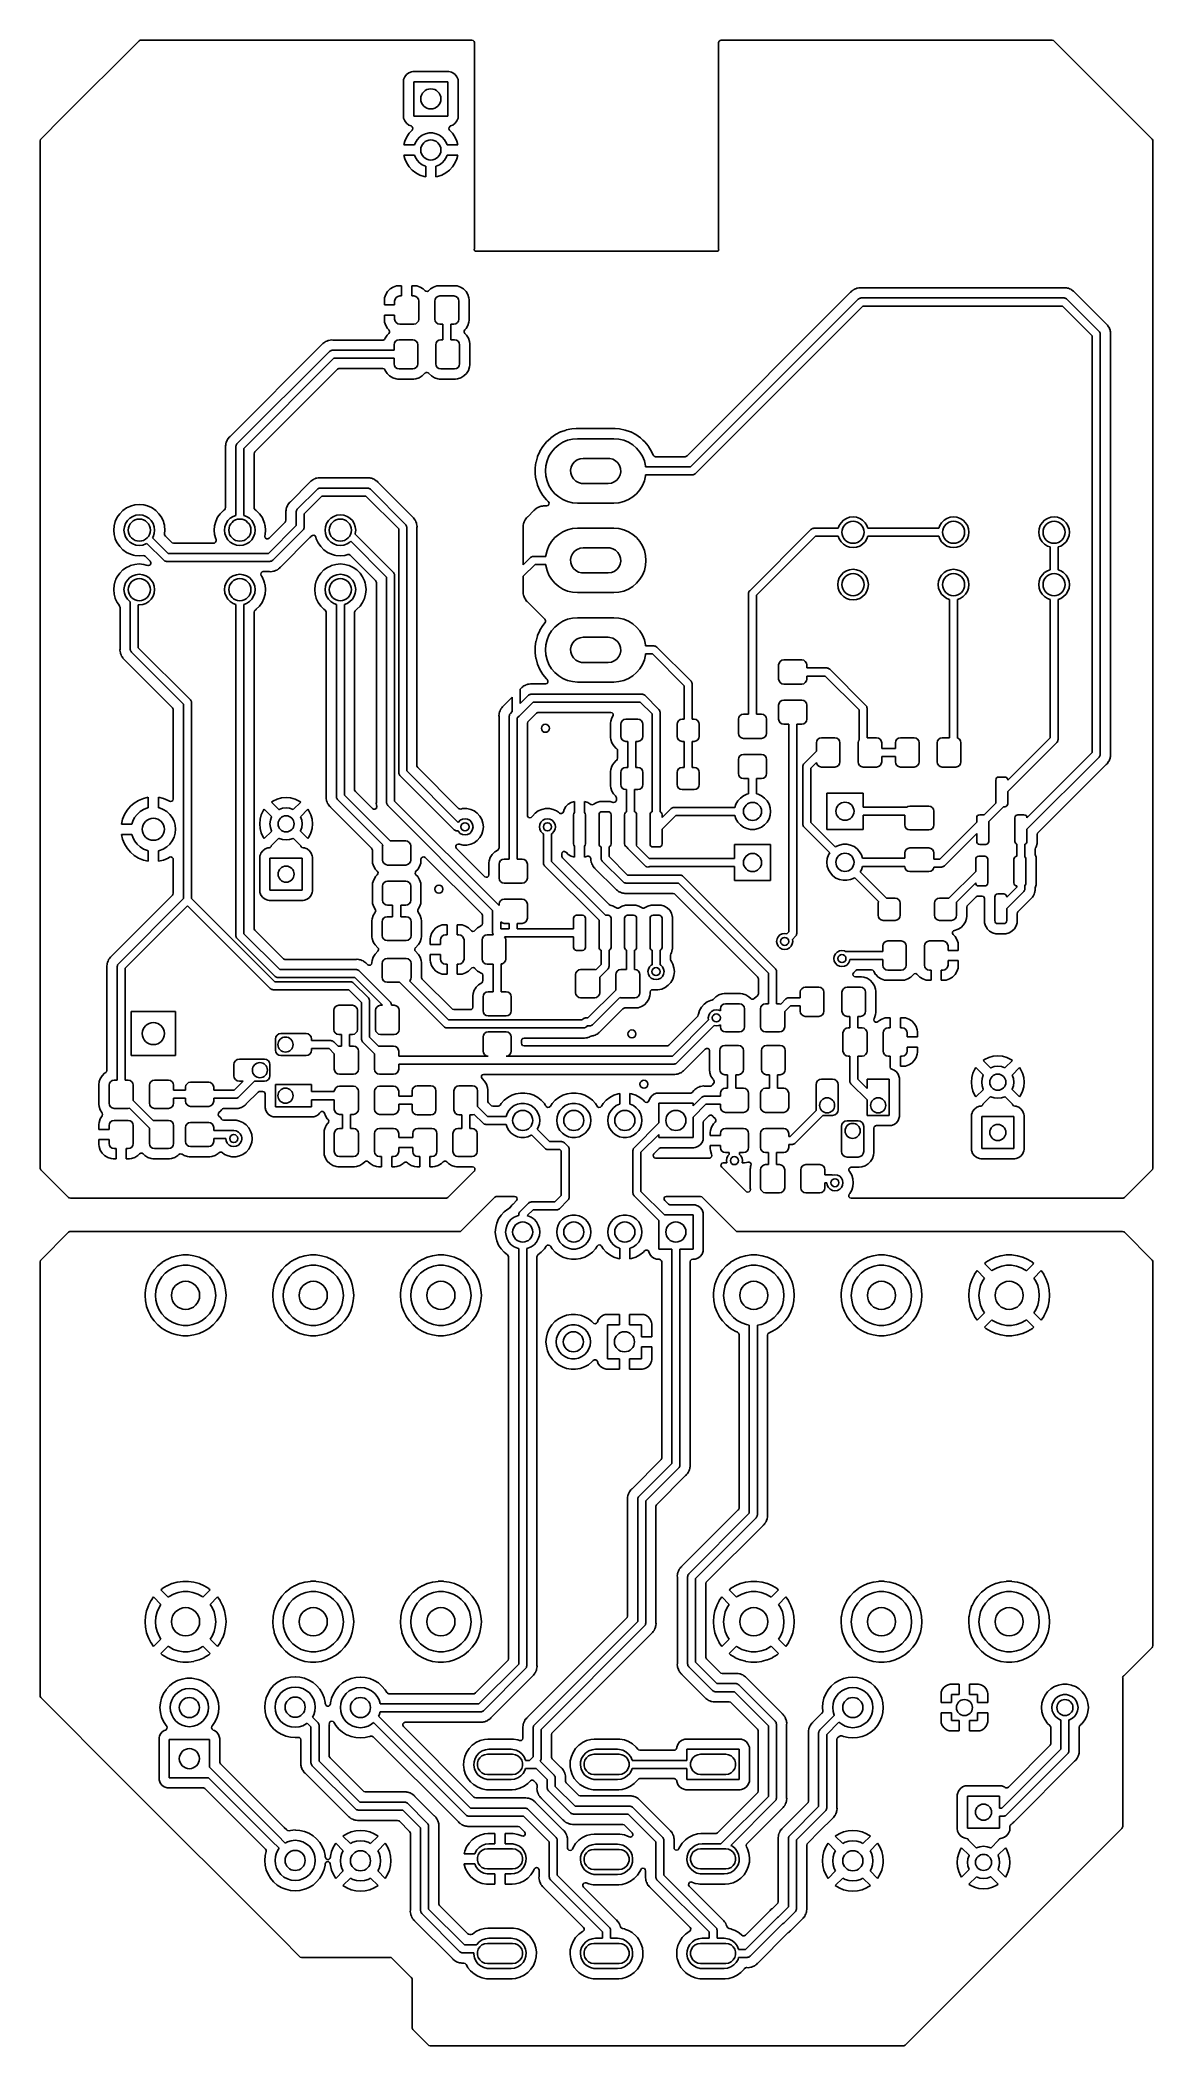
# Model space of a CAD drawing. Extents: x 4.53 to 6.71, y -5.98 to -2.05.
import ezdxf

# ---------------------------------------------------------------- set-up
doc = ezdxf.new("R2010")
doc.units = 0
doc.header["$MEASUREMENT"] = 0
doc.layers.add('BLACK', color=7, linetype='CONTINUOUS')

msp = doc.modelspace()

# ---------------------------------------------------------------- linework, layer by layer
at = {"layer": 'BLACK', "linetype": 'CONTINUOUS'}
for p, q in [((4.57512, -2.20073), (4.72419, -2.05167)), ((4.72419, -2.05167), (4.72664, -2.05033)), ((4.72664, -2.05033), (4.7277, -2.05022)), ((4.7277, -2.05022), (5.37593, -2.05022)), ((5.37593, -2.05022), (5.37861, -2.051)), ((5.37861, -2.051), (5.38044, -2.05312)), ((5.38044, -2.05312), (5.38089, -2.05518)), ((5.38089, -2.05518), (5.38089, -2.45884)), ((5.85927, -2.05518), (5.86006, -2.0525)), ((5.85927, -2.45994), (5.85927, -2.05518)), ((5.86006, -2.0525), (5.86217, -2.05066)), ((5.86217, -2.05066), (5.86423, -2.05022)), ((5.86423, -2.05022), (6.51246, -2.05022)), ((6.51246, -2.05022), (6.51514, -2.051)), ((6.51514, -2.051), (6.51597, -2.05167)), ((6.51597, -2.05167), (6.70817, -2.24387)), ((5.2479, -2.11759), (5.24445, -2.1222)), ((5.25251, -2.11414), (5.2479, -2.11759)), ((5.25791, -2.11213), (5.25251, -2.11414)), ((5.26016, -2.11188), (5.25791, -2.11213)), ((5.26029, -2.11187), (5.26016, -2.11188)), ((5.26016, -2.11188), (5.26016, -2.11188)), ((5.33105, -2.11187), (5.26029, -2.11187)), ((5.33343, -2.11213), (5.33105, -2.11187)), ((5.33613, -2.11313), (5.33343, -2.11213)), ((5.33883, -2.11414), (5.33613, -2.11313)), ((5.34344, -2.11759), (5.33883, -2.11414)), ((5.34689, -2.1222), (5.34344, -2.11759)), ((5.24244, -2.12759), (5.24219, -2.12997)), ((5.24219, -2.12997), (5.24219, -2.20073)), ((5.24445, -2.1222), (5.24244, -2.12759)), ((5.2622, -2.19882), (5.2622, -2.13189)), ((5.2622, -2.13189), (5.32913, -2.13189)), ((5.32913, -2.13189), (5.32913, -2.19882)), ((5.3489, -2.12759), (5.34689, -2.1222)), ((5.34689, -2.1222), (5.34689, -2.1222)), ((5.34915, -2.12997), (5.3489, -2.12759)), ((5.34915, -2.20073), (5.34915, -2.12997)), ((5.32913, -2.19882), (5.2622, -2.19882)), ((4.53198, -2.24387), (4.57512, -2.20073)), ((5.24219, -2.20073), (5.2422, -2.20087)), ((5.2422, -2.20087), (5.24244, -2.20312)), ((5.24244, -2.20312), (5.24445, -2.20851)), ((5.24445, -2.20851), (5.2479, -2.21312)), ((5.2479, -2.21312), (5.25251, -2.21657)), ((5.25333, -2.2324), (5.24849, -2.23982)), ((5.25251, -2.21657), (5.25251, -2.21657)), ((5.25251, -2.21657), (5.25251, -2.21657)), ((5.25251, -2.21657), (5.25706, -2.21827)), ((5.25898, -2.22627), (5.25333, -2.2324)), ((5.25706, -2.21827), (5.2593, -2.21994)), ((5.25968, -2.22529), (5.25898, -2.22627)), ((5.2593, -2.21994), (5.26027, -2.22256)), ((5.26027, -2.22256), (5.25968, -2.22529)), ((5.27328, -2.24049), (5.27894, -2.23637)), ((5.27894, -2.23637), (5.28533, -2.23353)), ((5.28533, -2.23353), (5.29217, -2.23207)), ((5.29217, -2.23207), (5.29917, -2.23207)), ((5.29917, -2.23207), (5.30601, -2.23353)), ((5.30601, -2.23353), (5.3124, -2.23637)), ((5.3124, -2.23637), (5.31806, -2.24049)), ((5.33113, -2.22377), (5.33144, -2.22099)), ((5.33236, -2.22627), (5.33113, -2.22377)), ((5.33144, -2.22099), (5.33321, -2.21882)), ((5.338, -2.2324), (5.33236, -2.22627)), ((5.33321, -2.21882), (5.33428, -2.21827)), ((5.33428, -2.21827), (5.33883, -2.21657)), ((5.34285, -2.23982), (5.338, -2.2324)), ((5.33883, -2.21657), (5.34344, -2.21312)), ((5.34344, -2.21312), (5.34689, -2.20851)), ((5.34689, -2.20851), (5.3489, -2.20312)), ((5.3489, -2.20312), (5.34915, -2.20073)), ((4.53053, -2.24738), (4.53132, -2.2447)), ((4.53053, -2.56874), (4.53053, -2.24738)), ((4.53132, -2.2447), (4.53198, -2.24387)), ((5.24493, -2.24793), (5.24305, -2.25535)), ((5.24305, -2.25535), (5.24305, -2.25535)), ((5.24305, -2.25535), (5.26392, -2.25535)), ((5.24305, -2.27535), (5.24493, -2.28277)), ((5.26392, -2.27535), (5.24305, -2.27535)), ((5.24849, -2.23982), (5.24493, -2.24793)), ((5.26392, -2.25535), (5.2651, -2.25174)), ((5.2651, -2.27897), (5.26392, -2.27535)), ((5.2651, -2.25174), (5.2686, -2.24568)), ((5.2686, -2.24568), (5.27328, -2.24049)), ((5.31806, -2.24049), (5.32274, -2.24568)), ((5.32274, -2.24568), (5.32624, -2.25174)), ((5.32624, -2.25174), (5.32741, -2.25535)), ((5.32741, -2.27535), (5.32624, -2.27897)), ((5.32741, -2.25535), (5.34829, -2.25535)), ((5.34829, -2.27535), (5.32741, -2.27535)), ((5.34641, -2.24793), (5.34285, -2.23982)), ((5.34829, -2.25535), (5.34641, -2.24793)), ((5.34641, -2.28277), (5.34829, -2.27535)), ((5.34829, -2.25535), (5.34829, -2.25535)), ((6.70817, -2.24387), (6.70951, -2.24633)), ((6.70951, -2.24633), (6.70963, -2.24738)), ((6.70963, -2.24738), (6.70963, -4.25852)), ((5.24493, -2.28277), (5.24849, -2.29089)), ((5.24849, -2.29089), (5.25333, -2.29831)), ((5.25333, -2.29831), (5.25933, -2.30482)), ((5.25933, -2.30482), (5.26633, -2.31027)), ((5.2686, -2.28502), (5.2651, -2.27897)), ((5.26633, -2.31027), (5.27412, -2.31448)), ((5.27328, -2.29022), (5.2686, -2.28502)), ((5.27894, -2.29434), (5.27328, -2.29022)), ((5.27412, -2.31448), (5.2825, -2.31736)), ((5.28533, -2.29718), (5.27894, -2.29434)), ((5.28567, -2.29725), (5.28533, -2.29718)), ((5.28567, -2.31789), (5.28567, -2.29725)), ((5.30601, -2.29718), (5.30567, -2.29725)), ((5.30567, -2.29725), (5.30567, -2.31789)), ((5.3124, -2.29434), (5.30601, -2.29718)), ((5.30884, -2.31736), (5.31722, -2.31448)), ((5.31806, -2.29022), (5.3124, -2.29434)), ((5.31722, -2.31448), (5.32501, -2.31027)), ((5.32274, -2.28502), (5.31806, -2.29022)), ((5.32624, -2.27897), (5.32274, -2.28502)), ((5.32501, -2.31027), (5.332, -2.30482)), ((5.332, -2.30482), (5.338, -2.29831)), ((5.338, -2.29831), (5.34285, -2.29089)), ((5.34285, -2.29089), (5.34641, -2.28277)), ((5.2825, -2.31736), (5.28567, -2.31789)), ((5.30567, -2.31789), (5.30884, -2.31736)), ((5.38081, -2.4597), (5.38074, -2.46008)), ((5.38074, -2.46008), (5.38081, -2.46046)), ((5.38089, -2.45884), (5.38081, -2.4597)), ((5.38081, -2.46046), (5.38087, -2.46116)), ((5.38087, -2.46116), (5.38105, -2.46183)), ((5.38105, -2.46183), (5.38112, -2.46221)), ((5.38112, -2.46221), (5.38126, -2.46245)), ((5.38126, -2.46245), (5.38144, -2.46266)), ((5.38144, -2.46266), (5.38177, -2.46286)), ((5.38177, -2.46286), (5.38248, -2.46335)), ((5.38248, -2.46335), (5.38278, -2.4636)), ((5.38278, -2.4636), (5.38278, -2.4636)), ((5.38278, -2.4636), (5.38278, -2.4636)), ((5.38278, -2.4636), (5.38278, -2.4636)), ((5.38278, -2.4636), (5.38304, -2.4637)), ((5.38304, -2.4637), (5.38331, -2.46375)), ((5.38331, -2.46375), (5.38369, -2.46368)), ((5.38331, -2.46375), (5.38331, -2.46374)), ((5.38331, -2.46374), (5.38331, -2.46375)), ((5.38369, -2.46368), (5.38455, -2.4636)), ((5.38455, -2.4636), (5.85451, -2.4636)), ((5.85451, -2.4636), (5.85537, -2.46368)), ((5.85537, -2.46368), (5.85575, -2.46375)), ((5.85575, -2.46375), (5.85613, -2.46368)), ((5.85575, -2.46375), (5.85575, -2.46374)), ((5.85575, -2.46374), (5.85575, -2.46375)), ((5.85613, -2.46368), (5.85683, -2.46362)), ((5.85683, -2.46362), (5.8575, -2.46344)), ((5.8575, -2.46344), (5.85788, -2.46337)), ((5.85788, -2.46337), (5.85812, -2.46323)), ((5.85788, -2.46337), (5.85788, -2.46337)), ((5.85812, -2.46323), (5.85833, -2.46305)), ((5.85833, -2.46305), (5.85853, -2.46272)), ((5.85833, -2.46305), (5.85833, -2.46305)), ((5.85853, -2.46272), (5.85902, -2.46201)), ((5.85902, -2.46201), (5.85927, -2.46171)), ((5.85935, -2.4608), (5.85927, -2.45994)), ((5.85927, -2.46171), (5.85937, -2.46145)), ((5.85927, -2.46171), (5.85927, -2.46171)), ((5.85941, -2.46118), (5.85935, -2.4608)), ((5.85937, -2.46145), (5.85941, -2.46118)), ((5.85941, -2.46118), (5.85941, -2.46118)), ((5.20741, -2.54833), (5.20522, -2.55495)), ((5.21108, -2.54239), (5.20741, -2.54833)), ((5.21601, -2.53746), (5.21108, -2.54239)), ((5.22195, -2.53379), (5.21601, -2.53746)), ((5.22857, -2.5316), (5.22195, -2.53379)), ((5.22769, -2.55406), (5.23088, -2.55193)), ((5.23253, -2.53119), (5.22857, -2.5316)), ((5.23088, -2.55193), (5.23465, -2.55118)), ((5.23278, -2.53118), (5.23253, -2.53119)), ((5.23843, -2.53118), (5.23278, -2.53118)), ((5.23465, -2.55118), (5.23843, -2.55118)), ((5.23843, -2.55118), (5.23843, -2.53118)), ((5.26407, -2.53118), (5.25843, -2.53118)), ((5.25843, -2.53118), (5.25843, -2.55118)), ((5.25843, -2.55118), (5.2622, -2.55118)), ((5.2622, -2.55118), (5.26597, -2.55193)), ((5.26432, -2.53119), (5.26407, -2.53118)), ((5.26828, -2.5316), (5.26432, -2.53119)), ((5.26597, -2.55193), (5.26916, -2.55406)), ((5.2749, -2.53379), (5.26828, -2.5316)), ((5.28084, -2.53746), (5.2749, -2.53379)), ((5.28427, -2.54089), (5.28084, -2.53746)), ((5.28605, -2.54203), (5.28427, -2.54089)), ((5.28884, -2.54223), (5.28605, -2.54203)), ((5.29129, -2.54089), (5.28884, -2.54223)), ((5.29474, -2.53744), (5.29129, -2.54089)), ((5.30068, -2.53377), (5.29474, -2.53744)), ((5.30731, -2.53158), (5.30068, -2.53377)), ((5.30643, -2.55406), (5.30962, -2.55193)), ((5.31127, -2.53117), (5.30731, -2.53158)), ((5.30962, -2.55193), (5.31339, -2.55118)), ((5.3114, -2.53116), (5.31127, -2.53117)), ((5.31127, -2.53117), (5.31127, -2.53117)), ((5.31152, -2.53116), (5.3114, -2.53116)), ((5.34281, -2.53116), (5.31152, -2.53116)), ((5.31152, -2.53116), (5.31152, -2.53116)), ((5.31339, -2.55118), (5.34094, -2.55118)), ((5.34094, -2.55118), (5.34471, -2.55193)), ((5.34293, -2.53116), (5.34281, -2.53116)), ((5.34306, -2.53117), (5.34293, -2.53116)), ((5.34702, -2.53158), (5.34306, -2.53117)), ((5.34306, -2.53117), (5.34306, -2.53117)), ((5.34471, -2.55193), (5.3479, -2.55406)), ((5.35365, -2.53377), (5.34702, -2.53158)), ((5.34702, -2.53158), (5.34702, -2.53158)), ((5.34702, -2.53158), (5.34702, -2.53158)), ((5.35931, -2.53726), (5.35365, -2.53377)), ((5.35959, -2.53744), (5.35931, -2.53726)), ((5.36453, -2.54238), (5.35959, -2.53744)), ((5.36819, -2.54832), (5.36453, -2.54238)), ((5.36453, -2.54238), (5.36453, -2.54238)), ((5.36453, -2.54238), (5.36453, -2.54238)), ((5.37039, -2.55494), (5.36819, -2.54832)), ((6.11776, -2.54397), (5.79738, -2.86435)), ((6.11797, -2.54375), (6.11776, -2.54397)), ((6.11956, -2.54196), (6.11797, -2.54375)), ((6.12153, -2.5406), (6.11956, -2.54196)), ((6.12177, -2.54042), (6.12153, -2.5406)), ((6.12365, -2.53895), (6.12177, -2.54042)), ((6.12402, -2.53878), (6.12365, -2.53895)), ((6.1248, -2.53834), (6.12402, -2.53878)), ((6.12513, -2.53811), (6.1248, -2.53834)), ((6.12737, -2.53726), (6.12513, -2.53811)), ((6.12765, -2.53715), (6.12737, -2.53726)), ((6.12983, -2.53617), (6.12765, -2.53715)), ((6.13014, -2.53611), (6.12983, -2.53617)), ((6.13022, -2.53609), (6.13014, -2.53611)), ((6.13109, -2.53585), (6.13022, -2.53609)), ((6.13146, -2.53571), (6.13109, -2.53585)), ((6.13384, -2.53542), (6.13146, -2.53571)), ((6.13414, -2.53538), (6.13384, -2.53542)), ((6.13649, -2.53494), (6.13414, -2.53538)), ((6.1388, -2.53508), (6.13649, -2.53494)), ((6.13888, -2.53509), (6.1388, -2.53508)), ((6.13918, -2.5351), (6.13888, -2.53509)), ((6.53483, -2.5351), (6.13918, -2.5351)), ((6.53513, -2.53509), (6.53483, -2.5351)), ((6.53752, -2.53494), (6.53513, -2.53509)), ((6.53957, -2.53532), (6.53752, -2.53494)), ((6.53988, -2.53538), (6.53957, -2.53532)), ((6.54017, -2.53542), (6.53988, -2.53538)), ((6.54255, -2.53571), (6.54017, -2.53542)), ((6.54293, -2.53585), (6.54255, -2.53571)), ((6.54379, -2.53609), (6.54293, -2.53585)), ((6.54419, -2.53617), (6.54379, -2.53609)), ((6.54637, -2.53715), (6.54419, -2.53617)), ((6.54665, -2.53726), (6.54637, -2.53715)), ((6.54888, -2.53811), (6.54665, -2.53726)), ((6.54916, -2.53831), (6.54888, -2.53811)), ((6.54888, -2.53811), (6.54888, -2.53811)), ((6.54922, -2.53834), (6.54916, -2.53831)), ((6.55, -2.53878), (6.54922, -2.53834)), ((6.55036, -2.53895), (6.55, -2.53878)), ((6.55225, -2.54042), (6.55036, -2.53895)), ((6.55249, -2.5406), (6.55225, -2.54042)), ((6.55291, -2.54089), (6.55249, -2.5406)), ((6.55446, -2.54196), (6.55291, -2.54089)), ((6.55605, -2.54375), (6.55446, -2.54196)), ((6.55625, -2.54397), (6.55605, -2.54375)), ((6.61784, -2.60556), (6.55625, -2.54397)), ((4.53053, -4.20291), (4.53053, -2.56874)), ((5.20482, -2.55891), (5.2048, -2.55916)), ((5.2048, -2.55916), (5.2048, -2.56874)), ((5.2048, -2.56874), (5.2248, -2.56874)), ((5.2248, -2.58874), (5.2048, -2.58874)), ((5.2048, -2.58874), (5.2048, -2.59832)), ((5.20522, -2.55495), (5.20482, -2.55891)), ((5.2248, -2.56102), (5.22555, -2.55726)), ((5.2248, -2.56874), (5.2248, -2.56102)), ((5.2248, -2.59646), (5.2248, -2.58874)), ((5.22555, -2.55726), (5.22769, -2.55406)), ((5.26916, -2.55406), (5.2713, -2.55726)), ((5.2713, -2.55726), (5.27205, -2.56102)), ((5.27205, -2.56102), (5.27205, -2.59646)), ((5.30354, -2.56102), (5.30429, -2.55726)), ((5.30354, -2.59646), (5.30354, -2.56102)), ((5.30429, -2.55726), (5.30643, -2.55406)), ((5.3479, -2.55406), (5.35004, -2.55726)), ((5.35004, -2.55726), (5.35079, -2.56102)), ((5.35079, -2.56102), (5.35079, -2.59646)), ((5.37081, -2.55903), (5.37039, -2.55494)), ((5.37081, -2.59845), (5.37081, -2.55903)), ((5.80422, -2.88583), (6.13262, -2.55742)), ((6.14145, -2.57087), (5.81305, -2.89927)), ((6.13262, -2.55742), (6.13374, -2.55672)), ((6.13374, -2.55672), (6.13477, -2.5559)), ((6.13477, -2.5559), (6.13521, -2.5558)), ((6.13521, -2.5558), (6.13559, -2.55556)), ((6.13559, -2.55556), (6.1369, -2.55541)), ((6.1369, -2.55541), (6.13819, -2.55512)), ((6.13819, -2.55512), (6.53583, -2.55512)), ((6.53257, -2.57087), (6.14145, -2.57087)), ((6.59094, -2.62925), (6.53257, -2.57087)), ((6.53583, -2.55512), (6.53711, -2.55541)), ((6.53711, -2.55541), (6.53843, -2.55556)), ((6.53843, -2.55556), (6.53881, -2.5558)), ((6.53881, -2.5558), (6.53924, -2.5559)), ((6.53924, -2.5559), (6.54028, -2.55672)), ((6.54028, -2.55672), (6.54139, -2.55742)), ((6.54139, -2.55742), (6.60439, -2.62042)), ((5.2048, -2.59832), (5.20482, -2.59857)), ((5.20482, -2.59857), (5.20522, -2.60253)), ((5.20522, -2.60253), (5.20741, -2.60915)), ((5.21008, -2.62801), (5.20641, -2.63395)), ((5.20741, -2.60915), (5.21108, -2.61509)), ((5.21353, -2.62456), (5.21008, -2.62801)), ((5.21108, -2.61509), (5.21353, -2.61754)), ((5.21353, -2.61754), (5.21487, -2.61999)), ((5.21467, -2.62278), (5.21353, -2.62456)), ((5.21487, -2.61999), (5.21467, -2.62278)), ((5.22555, -2.60022), (5.2248, -2.59646)), ((5.22769, -2.60342), (5.22555, -2.60022)), ((5.23088, -2.60555), (5.22769, -2.60342)), ((5.23465, -2.6063), (5.23088, -2.60555)), ((5.2622, -2.6063), (5.23465, -2.6063)), ((5.26597, -2.60555), (5.2622, -2.6063)), ((5.26916, -2.60342), (5.26597, -2.60555)), ((5.2713, -2.60022), (5.26916, -2.60342)), ((5.27205, -2.59646), (5.2713, -2.60022)), ((5.30429, -2.60022), (5.30354, -2.59646)), ((5.30643, -2.60342), (5.30429, -2.60022)), ((5.30962, -2.60555), (5.30643, -2.60342)), ((5.31339, -2.6063), (5.30962, -2.60555)), ((5.31929, -2.6063), (5.31339, -2.6063)), ((5.31929, -2.63681), (5.31929, -2.6063)), ((5.34094, -2.6063), (5.33504, -2.6063)), ((5.33504, -2.6063), (5.33504, -2.63681)), ((5.34471, -2.60555), (5.34094, -2.6063)), ((5.3479, -2.60342), (5.34471, -2.60555)), ((5.35004, -2.60022), (5.3479, -2.60342)), ((5.35079, -2.59646), (5.35004, -2.60022)), ((5.36074, -2.62212), (5.36094, -2.61933)), ((5.36208, -2.62457), (5.36074, -2.62212)), ((5.36094, -2.61933), (5.36208, -2.61756)), ((5.36208, -2.61756), (5.36453, -2.6151)), ((5.36551, -2.62801), (5.36208, -2.62457)), ((5.36453, -2.6151), (5.36819, -2.60916)), ((5.36453, -2.6151), (5.36453, -2.6151)), ((5.36918, -2.63395), (5.36551, -2.62801)), ((5.36551, -2.62801), (5.36551, -2.62801)), ((5.36551, -2.62801), (5.36551, -2.62801)), ((5.36819, -2.60916), (5.37039, -2.60254)), ((5.37039, -2.60254), (5.37081, -2.59845)), ((6.59094, -3.44507), (6.59094, -2.62925)), ((6.60439, -2.62042), (6.60509, -2.62154)), ((6.60509, -2.62154), (6.60591, -2.62257)), ((6.60591, -2.62257), (6.60601, -2.623)), ((6.60601, -2.623), (6.60625, -2.62338)), ((6.60625, -2.62338), (6.6064, -2.6247)), ((6.6064, -2.6247), (6.60669, -2.62598)), ((6.60669, -2.62598), (6.60669, -3.44833)), ((6.61806, -2.60576), (6.61784, -2.60556)), ((6.61985, -2.60735), (6.61806, -2.60576)), ((6.6207, -2.60858), (6.61985, -2.60735)), ((6.62121, -2.60932), (6.6207, -2.60858)), ((6.62139, -2.60956), (6.62121, -2.60932)), ((6.62287, -2.61145), (6.62139, -2.60956)), ((6.62303, -2.61181), (6.62287, -2.61145)), ((6.62287, -2.61145), (6.62287, -2.61145)), ((6.62347, -2.6126), (6.62303, -2.61181)), ((6.6237, -2.61293), (6.62347, -2.6126)), ((6.62455, -2.61517), (6.6237, -2.61293)), ((6.62466, -2.61544), (6.62455, -2.61517)), ((6.62565, -2.61762), (6.62466, -2.61544)), ((6.62572, -2.61802), (6.62565, -2.61762)), ((6.62596, -2.61888), (6.62572, -2.61802)), ((6.6261, -2.61926), (6.62596, -2.61888)), ((6.62634, -2.62125), (6.6261, -2.61926)), ((6.62639, -2.62164), (6.62634, -2.62125)), ((6.62643, -2.62193), (6.62639, -2.62164)), ((6.62647, -2.62212), (6.62643, -2.62193)), ((6.62687, -2.62429), (6.62647, -2.62212)), ((6.62671, -2.62698), (6.62672, -2.62668)), ((6.62671, -3.44733), (6.62671, -2.62698)), ((6.62672, -2.62668), (6.62687, -2.62429)), ((5.08233, -2.64633), (4.90263, -2.82603)), ((4.91609, -2.84089), (5.09719, -2.65979)), ((5.08254, -2.64611), (5.08233, -2.64633)), ((5.08412, -2.64432), (5.08254, -2.64611)), ((5.08609, -2.64296), (5.08412, -2.64432)), ((5.08633, -2.64279), (5.08609, -2.64296)), ((5.08822, -2.64131), (5.08633, -2.64279)), ((5.08859, -2.64114), (5.08822, -2.64131)), ((5.08937, -2.6407), (5.08859, -2.64114)), ((5.0897, -2.64047), (5.08937, -2.6407)), ((5.09194, -2.63963), (5.0897, -2.64047)), ((5.09221, -2.63951), (5.09194, -2.63963)), ((5.0944, -2.63853), (5.09221, -2.63951)), ((5.09479, -2.63846), (5.0944, -2.63853)), ((5.09566, -2.63821), (5.09479, -2.63846)), ((5.09603, -2.63807), (5.09566, -2.63821)), ((5.09841, -2.63778), (5.09603, -2.63807)), ((5.09719, -2.65979), (5.09831, -2.65908)), ((5.09831, -2.65908), (5.09934, -2.65826)), ((5.0987, -2.63774), (5.09841, -2.63778)), ((5.10106, -2.63731), (5.0987, -2.63774)), ((5.09934, -2.65826), (5.09978, -2.65816)), ((5.09978, -2.65816), (5.10016, -2.65792)), ((5.10016, -2.65792), (5.10147, -2.65777)), ((5.10345, -2.63745), (5.10106, -2.63731)), ((5.10147, -2.65777), (5.10276, -2.65748)), ((5.10276, -2.65748), (5.22382, -2.65748)), ((5.10375, -2.63746), (5.10345, -2.63745)), ((5.20167, -2.63746), (5.10375, -2.63746)), ((5.2022, -2.63743), (5.20167, -2.63746)), ((5.20478, -2.63636), (5.2022, -2.63743)), ((5.20638, -2.63406), (5.20478, -2.63636)), ((5.20641, -2.63395), (5.20638, -2.63406)), ((5.22382, -2.64665), (5.22457, -2.64289)), ((5.22382, -2.65748), (5.22382, -2.64665)), ((5.22457, -2.64289), (5.2267, -2.63969)), ((5.2267, -2.63969), (5.22989, -2.63756)), ((5.22989, -2.63756), (5.23366, -2.63681)), ((5.23366, -2.63681), (5.26024, -2.63681)), ((5.26024, -2.63681), (5.264, -2.63756)), ((5.264, -2.63756), (5.2672, -2.63969)), ((5.2672, -2.63969), (5.26933, -2.64289)), ((5.26933, -2.64289), (5.27008, -2.64665)), ((5.27008, -2.64665), (5.27008, -2.68406)), ((5.30551, -2.64665), (5.30626, -2.64289)), ((5.30551, -2.68406), (5.30551, -2.64665)), ((5.30626, -2.64289), (5.30839, -2.63969)), ((5.30839, -2.63969), (5.31159, -2.63756)), ((5.31159, -2.63756), (5.31535, -2.63681)), ((5.31535, -2.63681), (5.31929, -2.63681)), ((5.33504, -2.63681), (5.34193, -2.63681)), ((5.34193, -2.63681), (5.3457, -2.63756)), ((5.3457, -2.63756), (5.34889, -2.63969)), ((5.34889, -2.63969), (5.35102, -2.64289)), ((5.35102, -2.64289), (5.35177, -2.64665)), ((5.35177, -2.64665), (5.35177, -2.68406)), ((5.37137, -2.64057), (5.36918, -2.63395)), ((5.37179, -2.64466), (5.37137, -2.64057)), ((5.37179, -2.68605), (5.37179, -2.64466)), ((5.10602, -2.67323), (4.92953, -2.84972)), ((4.951, -2.85656), (5.11286, -2.6947)), ((5.22382, -2.67323), (5.10602, -2.67323)), ((5.11286, -2.6947), (5.11531, -2.69336)), ((5.11531, -2.69336), (5.11636, -2.69325)), ((5.11636, -2.69325), (5.20167, -2.69325)), ((5.20167, -2.69325), (5.20435, -2.69404)), ((5.20435, -2.69404), (5.20618, -2.69615)), ((5.20618, -2.69615), (5.20638, -2.69665)), ((5.20638, -2.69665), (5.20641, -2.69676)), ((5.20641, -2.69676), (5.21008, -2.7027)), ((5.21008, -2.7027), (5.21501, -2.70764)), ((5.21501, -2.70764), (5.21501, -2.70764)), ((5.21501, -2.70764), (5.21501, -2.70764)), ((5.21501, -2.70764), (5.22096, -2.7113)), ((5.22382, -2.68406), (5.22382, -2.67323)), ((5.22457, -2.68782), (5.22382, -2.68406)), ((5.2267, -2.69101), (5.22457, -2.68782)), ((5.22989, -2.69315), (5.2267, -2.69101)), ((5.23366, -2.6939), (5.22989, -2.69315)), ((5.26024, -2.6939), (5.23366, -2.6939)), ((5.264, -2.69315), (5.26024, -2.6939)), ((5.2672, -2.69101), (5.264, -2.69315)), ((5.26933, -2.68782), (5.2672, -2.69101)), ((5.27008, -2.68406), (5.26933, -2.68782)), ((5.27294, -2.7113), (5.27888, -2.70764)), ((5.27888, -2.70764), (5.28423, -2.70229)), ((5.27888, -2.70764), (5.27888, -2.70764)), ((5.28423, -2.70229), (5.28435, -2.70241)), ((5.28435, -2.70241), (5.28565, -2.70123)), ((5.28565, -2.70123), (5.28841, -2.70078)), ((5.28841, -2.70078), (5.29097, -2.7019)), ((5.29097, -2.7019), (5.29134, -2.70232)), ((5.29134, -2.70232), (5.29136, -2.70229)), ((5.29136, -2.70229), (5.29671, -2.70764)), ((5.29671, -2.70764), (5.29671, -2.70764)), ((5.29671, -2.70764), (5.29671, -2.70764)), ((5.29671, -2.70764), (5.30265, -2.7113)), ((5.30626, -2.68782), (5.30551, -2.68406)), ((5.30839, -2.69101), (5.30626, -2.68782)), ((5.31159, -2.69315), (5.30839, -2.69101)), ((5.31535, -2.6939), (5.31159, -2.69315)), ((5.34193, -2.6939), (5.31535, -2.6939)), ((5.3457, -2.69315), (5.34193, -2.6939)), ((5.34889, -2.69101), (5.3457, -2.69315)), ((5.35102, -2.68782), (5.34889, -2.69101)), ((5.35177, -2.68406), (5.35102, -2.68782)), ((5.35464, -2.7113), (5.36058, -2.70764)), ((5.36058, -2.70764), (5.36551, -2.7027)), ((5.36551, -2.7027), (5.36918, -2.69676)), ((5.36918, -2.69676), (5.37137, -2.69013)), ((5.37137, -2.69013), (5.37179, -2.68605)), ((5.22096, -2.7113), (5.22758, -2.7135)), ((5.22758, -2.7135), (5.23058, -2.71381)), ((5.23058, -2.71381), (5.23155, -2.7139)), ((5.23155, -2.7139), (5.23155, -2.7139)), ((5.23155, -2.7139), (5.23167, -2.71392)), ((5.23167, -2.71392), (5.26223, -2.71392)), ((5.26223, -2.71392), (5.26632, -2.7135)), ((5.26632, -2.7135), (5.27294, -2.7113)), ((5.30265, -2.7113), (5.30927, -2.7135)), ((5.30927, -2.7135), (5.31227, -2.71381)), ((5.31227, -2.71381), (5.31324, -2.7139)), ((5.31324, -2.7139), (5.31324, -2.7139)), ((5.31324, -2.7139), (5.31336, -2.71392)), ((5.31336, -2.71392), (5.34392, -2.71392)), ((5.34392, -2.71392), (5.34801, -2.7135)), ((5.34801, -2.7135), (5.35464, -2.7113)), ((4.90241, -2.82624), (4.90062, -2.82782)), ((4.90263, -2.82603), (4.90241, -2.82624)), ((5.5397, -2.82271), (5.5307, -2.82906)), ((5.53984, -2.82261), (5.5397, -2.82271)), ((5.5397, -2.82271), (5.5397, -2.82271)), ((5.53999, -2.82253), (5.53984, -2.82261)), ((5.54977, -2.81746), (5.53999, -2.82253)), ((5.53999, -2.82253), (5.53999, -2.82253)), ((5.54992, -2.81738), (5.54977, -2.81746)), ((5.54977, -2.81746), (5.54977, -2.81746)), ((5.55008, -2.81733), (5.54992, -2.81738)), ((5.56046, -2.81364), (5.55008, -2.81733)), ((5.55008, -2.81733), (5.55008, -2.81733)), ((5.56062, -2.81358), (5.56046, -2.81364)), ((5.56046, -2.81364), (5.56046, -2.81364)), ((5.56079, -2.81355), (5.56062, -2.81358)), ((5.57158, -2.8113), (5.56079, -2.81355)), ((5.56079, -2.81355), (5.56079, -2.81355)), ((5.57174, -2.81127), (5.57158, -2.8113)), ((5.57158, -2.8113), (5.57158, -2.8113)), ((5.57191, -2.81126), (5.57174, -2.81127)), ((5.58015, -2.81069), (5.57191, -2.81126)), ((5.57191, -2.81126), (5.57191, -2.81126)), ((5.58024, -2.81069), (5.58015, -2.81069)), ((5.58015, -2.81069), (5.58015, -2.81069)), ((5.65677, -2.81069), (5.58024, -2.81069)), ((5.65686, -2.81069), (5.65677, -2.81069)), ((5.6651, -2.81126), (5.65686, -2.81069)), ((5.65686, -2.81069), (5.65686, -2.81069)), ((5.66527, -2.81127), (5.6651, -2.81126)), ((5.6651, -2.81126), (5.6651, -2.81126)), ((5.67639, -2.81358), (5.66527, -2.81127)), ((5.67654, -2.81364), (5.67639, -2.81358)), ((5.68659, -2.81721), (5.67654, -2.81364)), ((5.67654, -2.81364), (5.67654, -2.81364)), ((5.68709, -2.81738), (5.68659, -2.81721)), ((5.68724, -2.81746), (5.68709, -2.81738)), ((5.69702, -2.82253), (5.68724, -2.81746)), ((5.68724, -2.81746), (5.68724, -2.81746)), ((5.69717, -2.82261), (5.69702, -2.82253)), ((5.69702, -2.82253), (5.69702, -2.82253)), ((5.69731, -2.82271), (5.69717, -2.82261)), ((5.70631, -2.82906), (5.69731, -2.82271)), ((5.69731, -2.82271), (5.69731, -2.82271)), ((4.89404, -2.8424), (4.89361, -2.84476)), ((4.89361, -2.84476), (4.89375, -2.84715)), ((4.89375, -2.84715), (4.89376, -2.84745)), ((4.89376, -2.84745), (4.89376, -2.96556)), ((4.89408, -2.84211), (4.89404, -2.8424)), ((4.89437, -2.83973), (4.89408, -2.84211)), ((4.89451, -2.83936), (4.89437, -2.83973)), ((4.89475, -2.83849), (4.89451, -2.83936)), ((4.89483, -2.8381), (4.89475, -2.83849)), ((4.89581, -2.83591), (4.89483, -2.8381)), ((4.89592, -2.83564), (4.89581, -2.83591)), ((4.89677, -2.8334), (4.89592, -2.83564)), ((4.897, -2.83307), (4.89677, -2.8334)), ((4.89744, -2.83229), (4.897, -2.83307)), ((4.89761, -2.83192), (4.89744, -2.83229)), ((4.89908, -2.83004), (4.89761, -2.83192)), ((4.89926, -2.82979), (4.89908, -2.83004)), ((4.90062, -2.82782), (4.89926, -2.82979)), ((4.91378, -2.84646), (4.91407, -2.84517)), ((4.91378, -2.98085), (4.91378, -2.84646)), ((4.91407, -2.84517), (4.91422, -2.84386)), ((4.91422, -2.84386), (4.91446, -2.84348)), ((4.91446, -2.84348), (4.91456, -2.84304)), ((4.91456, -2.84304), (4.91538, -2.84201)), ((4.91538, -2.84201), (4.91609, -2.84089)), ((4.92953, -2.84972), (4.92953, -2.98085)), ((4.94955, -2.86007), (4.95033, -2.85738)), ((4.94955, -2.96556), (4.94955, -2.86007)), ((4.95033, -2.85738), (4.951, -2.85656)), ((5.50462, -2.866), (5.50165, -2.87661)), ((5.50467, -2.86584), (5.50462, -2.866)), ((5.50462, -2.866), (5.50462, -2.866)), ((5.50474, -2.86568), (5.50467, -2.86584)), ((5.50913, -2.85558), (5.50474, -2.86568)), ((5.50474, -2.86568), (5.50474, -2.86568)), ((5.50919, -2.85542), (5.50913, -2.85558)), ((5.50913, -2.85558), (5.50913, -2.85558)), ((5.50928, -2.85528), (5.50919, -2.85542)), ((5.51501, -2.84586), (5.50928, -2.85528)), ((5.50928, -2.85528), (5.50928, -2.85528)), ((5.51509, -2.84572), (5.51501, -2.84586)), ((5.51501, -2.84586), (5.51501, -2.84586)), ((5.5152, -2.84559), (5.51509, -2.84572)), ((5.52215, -2.83704), (5.5152, -2.84559)), ((5.5152, -2.84559), (5.5152, -2.84559)), ((5.52226, -2.83691), (5.52215, -2.83704)), ((5.52215, -2.83704), (5.52215, -2.83704)), ((5.52238, -2.83679), (5.52226, -2.83691)), ((5.52239, -2.83679), (5.52238, -2.83679)), ((5.53044, -2.82927), (5.52239, -2.83679)), ((5.52316, -2.87424), (5.52694, -2.8651)), ((5.52694, -2.8651), (5.53211, -2.85667)), ((5.53056, -2.82916), (5.53044, -2.82927)), ((5.53044, -2.82927), (5.53044, -2.82927)), ((5.5307, -2.82906), (5.53056, -2.82916)), ((5.5307, -2.82906), (5.5307, -2.82906)), ((5.53211, -2.85667), (5.53853, -2.84916)), ((5.53853, -2.84916), (5.54605, -2.84274)), ((5.54605, -2.84274), (5.55447, -2.83757)), ((5.55447, -2.83757), (5.56361, -2.83379)), ((5.56361, -2.83379), (5.57322, -2.83148)), ((5.57322, -2.83148), (5.58307, -2.83071)), ((5.58307, -2.83071), (5.65394, -2.83071)), ((5.65394, -2.83071), (5.66379, -2.83148)), ((5.66379, -2.83148), (5.6734, -2.83379)), ((5.6734, -2.83379), (5.68253, -2.83757)), ((5.68253, -2.83757), (5.69096, -2.84274)), ((5.69096, -2.84274), (5.69848, -2.84916)), ((5.69848, -2.84916), (5.7049, -2.85667)), ((5.7049, -2.85667), (5.71006, -2.8651)), ((5.70645, -2.82916), (5.70631, -2.82906)), ((5.70631, -2.82906), (5.70631, -2.82906)), ((5.70657, -2.82927), (5.70645, -2.82916)), ((5.71099, -2.8334), (5.70657, -2.82927)), ((5.70657, -2.82927), (5.70657, -2.82927)), ((5.71006, -2.8651), (5.71385, -2.87424)), ((5.71475, -2.83691), (5.71099, -2.8334)), ((5.71485, -2.83704), (5.71475, -2.83691)), ((5.72113, -2.84476), (5.71485, -2.83704)), ((5.71485, -2.83704), (5.71485, -2.83704)), ((5.72191, -2.84572), (5.72113, -2.84476)), ((5.72781, -2.85542), (5.72191, -2.84572)), ((5.72788, -2.85558), (5.72781, -2.85542)), ((5.73103, -2.86282), (5.72788, -2.85558)), ((5.72788, -2.85558), (5.72788, -2.85558)), ((5.73107, -2.86291), (5.73103, -2.86282)), ((5.7329, -2.86502), (5.73107, -2.86291)), ((5.73558, -2.86581), (5.7329, -2.86502)), ((5.79387, -2.86581), (5.73558, -2.86581)), ((5.79493, -2.86569), (5.79387, -2.86581)), ((5.79738, -2.86435), (5.79493, -2.86569)), ((5.50008, -2.88785), (5.50006, -2.88802)), ((5.50006, -2.88802), (5.50006, -2.89938)), ((5.50006, -2.89938), (5.50008, -2.89955)), ((5.50158, -2.87694), (5.50008, -2.88785)), ((5.50008, -2.88785), (5.50008, -2.88785)), ((5.50008, -2.89955), (5.50008, -2.89955)), ((5.50008, -2.89955), (5.50158, -2.91046)), ((5.50161, -2.87677), (5.50158, -2.87694)), ((5.50158, -2.87694), (5.50158, -2.87694)), ((5.50165, -2.87661), (5.50161, -2.87677)), ((5.50165, -2.87661), (5.50165, -2.87661)), ((5.52008, -2.8937), (5.52085, -2.88385)), ((5.52085, -2.90355), (5.52008, -2.8937)), ((5.52085, -2.88385), (5.52316, -2.87424)), ((5.52316, -2.91317), (5.52085, -2.90355)), ((5.56934, -2.89216), (5.5705, -2.8861)), ((5.56973, -2.89831), (5.56934, -2.89216)), ((5.57163, -2.90418), (5.56973, -2.89831)), ((5.5705, -2.8861), (5.57312, -2.88052)), ((5.57494, -2.90939), (5.57163, -2.90418)), ((5.57312, -2.88052), (5.57705, -2.87576)), ((5.57705, -2.87576), (5.58204, -2.87214)), ((5.58204, -2.87214), (5.58778, -2.86987)), ((5.58778, -2.86987), (5.5939, -2.86909)), ((5.5939, -2.86909), (5.64311, -2.86909)), ((5.64311, -2.86909), (5.64619, -2.86929)), ((5.64619, -2.86929), (5.65217, -2.87082)), ((5.65217, -2.87082), (5.65757, -2.87379)), ((5.65757, -2.87379), (5.66207, -2.87802)), ((5.66207, -2.87802), (5.66537, -2.88322)), ((5.66651, -2.9013), (5.66389, -2.90689)), ((5.66537, -2.88322), (5.66728, -2.88909)), ((5.66767, -2.89525), (5.66651, -2.9013)), ((5.66728, -2.88909), (5.66767, -2.89525)), ((5.71385, -2.87424), (5.71615, -2.88385)), ((5.71615, -2.90355), (5.71385, -2.91317)), ((5.71615, -2.88385), (5.71631, -2.88583)), ((5.71631, -2.90157), (5.71615, -2.90355)), ((5.71631, -2.88583), (5.80422, -2.88583)), ((5.80748, -2.90157), (5.71631, -2.90157)), ((5.80877, -2.90128), (5.80748, -2.90157)), ((5.81008, -2.90113), (5.80877, -2.90128)), ((5.81046, -2.90089), (5.81008, -2.90113)), ((5.8109, -2.9008), (5.81046, -2.90089)), ((5.81193, -2.89997), (5.8109, -2.9008)), ((5.81305, -2.89927), (5.81193, -2.89997)), ((5.05871, -2.91602), (5.02074, -2.95398)), ((5.0342, -2.96884), (5.07357, -2.92947)), ((5.0824, -2.94291), (5.04764, -2.97767)), ((5.05891, -2.9158), (5.05871, -2.91602)), ((5.0605, -2.91401), (5.05891, -2.9158)), ((5.06247, -2.91265), (5.0605, -2.91401)), ((5.06271, -2.91247), (5.06247, -2.91265)), ((5.0646, -2.91099), (5.06271, -2.91247)), ((5.06496, -2.91083), (5.0646, -2.91099)), ((5.0646, -2.91099), (5.0646, -2.91099)), ((5.0646, -2.91099), (5.0646, -2.91099)), ((5.06575, -2.91039), (5.06496, -2.91083)), ((5.06608, -2.91016), (5.06575, -2.91039)), ((5.06831, -2.90931), (5.06608, -2.91016)), ((5.06859, -2.9092), (5.06831, -2.90931)), ((5.07077, -2.90821), (5.06859, -2.9092)), ((5.07109, -2.90816), (5.07077, -2.90821)), ((5.07117, -2.90814), (5.07109, -2.90816)), ((5.07203, -2.9079), (5.07117, -2.90814)), ((5.07241, -2.90776), (5.07203, -2.9079)), ((5.07479, -2.90747), (5.07241, -2.90776)), ((5.07357, -2.92947), (5.07468, -2.92877)), ((5.07468, -2.92877), (5.07572, -2.92795)), ((5.07508, -2.90742), (5.07479, -2.90747)), ((5.07744, -2.90699), (5.07508, -2.90742)), ((5.07572, -2.92795), (5.07615, -2.92785)), ((5.07615, -2.92785), (5.07653, -2.92761)), ((5.07653, -2.92761), (5.07785, -2.92746)), ((5.07975, -2.90713), (5.07744, -2.90699)), ((5.07785, -2.92746), (5.07913, -2.92717)), ((5.07913, -2.92717), (5.17165, -2.92717)), ((5.07983, -2.90714), (5.07975, -2.90713)), ((5.08013, -2.90715), (5.07983, -2.90714)), ((5.17066, -2.90715), (5.08013, -2.90715)), ((5.16839, -2.94291), (5.0824, -2.94291)), ((5.23268, -3.0072), (5.16839, -2.94291)), ((5.17096, -2.90714), (5.17066, -2.90715)), ((5.17335, -2.90699), (5.17096, -2.90714)), ((5.17165, -2.92717), (5.17294, -2.92746)), ((5.17294, -2.92746), (5.17425, -2.92761)), ((5.1754, -2.90737), (5.17335, -2.90699)), ((5.17425, -2.92761), (5.17463, -2.92785)), ((5.17463, -2.92785), (5.17507, -2.92795)), ((5.17507, -2.92795), (5.1761, -2.92877)), ((5.17571, -2.90742), (5.1754, -2.90737)), ((5.176, -2.90747), (5.17571, -2.90742)), ((5.17838, -2.90776), (5.176, -2.90747)), ((5.1761, -2.92877), (5.17722, -2.92947)), ((5.17722, -2.92947), (5.24612, -2.99837)), ((5.17875, -2.9079), (5.17838, -2.90776)), ((5.17962, -2.90814), (5.17875, -2.9079)), ((5.18001, -2.90821), (5.17962, -2.90814)), ((5.1822, -2.9092), (5.18001, -2.90821)), ((5.18247, -2.90931), (5.1822, -2.9092)), ((5.18471, -2.91016), (5.18247, -2.90931)), ((5.18499, -2.91035), (5.18471, -2.91016)), ((5.18471, -2.91016), (5.18471, -2.91016)), ((5.18504, -2.91039), (5.18499, -2.91035)), ((5.18582, -2.91083), (5.18504, -2.91039)), ((5.18619, -2.91099), (5.18582, -2.91083)), ((5.18807, -2.91247), (5.18619, -2.91099)), ((5.18832, -2.91265), (5.18807, -2.91247)), ((5.18858, -2.91283), (5.18832, -2.91265)), ((5.19029, -2.91401), (5.18858, -2.91283)), ((5.19187, -2.9158), (5.19029, -2.91401)), ((5.19208, -2.91602), (5.19187, -2.9158)), ((5.25957, -2.98351), (5.19208, -2.91602)), ((5.50158, -2.91046), (5.50158, -2.91046)), ((5.50158, -2.91046), (5.50161, -2.91063)), ((5.50161, -2.91063), (5.50165, -2.91079)), ((5.50165, -2.91079), (5.50165, -2.91079)), ((5.50165, -2.91079), (5.50462, -2.9214)), ((5.50462, -2.9214), (5.50462, -2.9214)), ((5.50462, -2.9214), (5.50467, -2.92156)), ((5.50467, -2.92156), (5.50474, -2.92172)), ((5.50474, -2.92172), (5.50474, -2.92172)), ((5.50474, -2.92172), (5.50913, -2.93183)), ((5.50913, -2.93183), (5.50913, -2.93183)), ((5.50913, -2.93183), (5.50919, -2.93198)), ((5.50919, -2.93198), (5.51509, -2.94168)), ((5.51509, -2.94168), (5.5152, -2.94182)), ((5.5152, -2.94182), (5.5152, -2.94182)), ((5.5152, -2.94182), (5.52215, -2.95036)), ((5.52694, -2.9223), (5.52316, -2.91317)), ((5.53211, -2.93073), (5.52694, -2.9223)), ((5.53853, -2.93824), (5.53211, -2.93073)), ((5.54605, -2.94466), (5.53853, -2.93824)), ((5.55447, -2.94983), (5.54605, -2.94466)), ((5.57943, -2.91361), (5.57494, -2.90939)), ((5.58484, -2.91658), (5.57943, -2.91361)), ((5.59081, -2.91811), (5.58484, -2.91658)), ((5.5939, -2.91831), (5.59081, -2.91811)), ((5.64311, -2.91831), (5.5939, -2.91831)), ((5.64923, -2.91753), (5.64311, -2.91831)), ((5.65496, -2.91526), (5.64923, -2.91753)), ((5.65995, -2.91164), (5.65496, -2.91526)), ((5.66389, -2.90689), (5.65995, -2.91164)), ((5.69096, -2.94466), (5.68253, -2.94983)), ((5.69848, -2.93824), (5.69096, -2.94466)), ((5.7049, -2.93073), (5.69848, -2.93824)), ((5.71006, -2.9223), (5.7049, -2.93073)), ((5.71385, -2.91317), (5.71006, -2.9223)), ((4.68132, -2.98457), (4.67762, -2.99251)), ((4.68634, -2.9774), (4.68132, -2.98457)), ((4.69253, -2.97121), (4.68634, -2.9774)), ((4.6997, -2.96619), (4.69253, -2.97121)), ((4.70617, -2.96318), (4.6997, -2.96619)), ((4.7061, -2.98622), (4.71179, -2.98265)), ((4.70763, -2.9625), (4.70617, -2.96318)), ((4.71608, -2.96023), (4.70763, -2.9625)), ((4.70763, -2.9625), (4.70763, -2.9625)), ((4.70763, -2.9625), (4.70763, -2.9625)), ((4.71179, -2.98265), (4.71813, -2.98043)), ((4.7248, -2.95947), (4.71608, -2.96023)), ((4.71813, -2.98043), (4.7248, -2.97968)), ((4.73352, -2.96023), (4.7248, -2.95947)), ((4.7248, -2.97968), (4.73148, -2.98043)), ((4.73148, -2.98043), (4.73782, -2.98265)), ((4.74057, -2.96212), (4.73352, -2.96023)), ((4.73782, -2.98265), (4.74351, -2.98622)), ((4.74198, -2.9625), (4.74057, -2.96212)), ((4.74713, -2.9649), (4.74198, -2.9625)), ((4.74991, -2.96619), (4.74713, -2.9649)), ((4.75708, -2.97121), (4.74991, -2.96619)), ((4.76327, -2.9774), (4.75708, -2.97121)), ((4.76762, -2.98362), (4.76327, -2.9774)), ((4.76829, -2.98457), (4.76762, -2.98362)), ((4.77199, -2.99251), (4.76829, -2.98457)), ((4.87817, -2.98457), (4.87447, -2.99251)), ((4.88319, -2.9774), (4.87817, -2.98457)), ((4.88938, -2.97121), (4.88319, -2.9774)), ((4.89164, -2.96963), (4.88938, -2.97121)), ((4.89297, -2.96825), (4.89164, -2.96963)), ((4.89376, -2.96556), (4.89297, -2.96825)), ((4.90295, -2.98622), (4.90864, -2.98265)), ((4.90864, -2.98265), (4.91378, -2.98085)), ((4.92953, -2.98085), (4.93467, -2.98265)), ((4.93467, -2.98265), (4.94036, -2.98622)), ((4.94992, -2.96744), (4.94955, -2.96556)), ((4.95166, -2.96963), (4.94992, -2.96744)), ((4.95393, -2.97121), (4.95166, -2.96963)), ((4.96012, -2.9774), (4.95393, -2.97121)), ((4.96447, -2.98362), (4.96012, -2.9774)), ((4.96514, -2.98457), (4.96447, -2.98362)), ((4.96884, -2.99251), (4.96514, -2.98457)), ((5.01215, -2.97036), (5.01172, -2.97271)), ((5.01172, -2.97271), (5.01186, -2.9751)), ((5.01186, -2.9751), (5.01187, -2.9754)), ((5.01187, -2.9754), (5.01187, -2.99033)), ((5.01219, -2.97006), (5.01215, -2.97036)), ((5.01248, -2.96768), (5.01219, -2.97006)), ((5.01262, -2.96731), (5.01248, -2.96768)), ((5.01286, -2.96645), (5.01262, -2.96731)), ((5.01294, -2.96605), (5.01286, -2.96645)), ((5.01392, -2.96387), (5.01294, -2.96605)), ((5.01403, -2.96359), (5.01392, -2.96387)), ((5.01488, -2.96135), (5.01403, -2.96359)), ((5.01511, -2.96102), (5.01488, -2.96135)), ((5.01555, -2.96024), (5.01511, -2.96102)), ((5.01572, -2.95987), (5.01555, -2.96024)), ((5.01719, -2.95799), (5.01572, -2.95987)), ((5.01737, -2.95775), (5.01719, -2.95799)), ((5.01873, -2.95578), (5.01737, -2.95775)), ((5.02052, -2.95419), (5.01873, -2.95578)), ((5.02074, -2.95398), (5.02052, -2.95419)), ((5.03189, -2.97441), (5.03218, -2.97312)), ((5.03189, -3.00068), (5.03189, -2.97441)), ((5.03218, -2.97312), (5.03233, -2.97181)), ((5.03233, -2.97181), (5.03257, -2.97143)), ((5.03257, -2.97143), (5.03267, -2.97099)), ((5.03267, -2.97099), (5.03349, -2.96996)), ((5.03349, -2.96996), (5.0342, -2.96884)), ((5.04764, -2.97767), (5.04764, -3.00394)), ((5.0998, -2.98622), (5.10549, -2.98265)), ((5.10549, -2.98265), (5.11183, -2.98043)), ((5.11183, -2.98043), (5.1185, -2.97968)), ((5.1185, -2.97968), (5.12518, -2.98043)), ((5.12518, -2.98043), (5.13152, -2.98265)), ((5.13152, -2.98265), (5.13721, -2.98622)), ((5.25979, -2.98372), (5.25957, -2.98351)), ((5.26158, -2.9853), (5.25979, -2.98372)), ((5.48509, -2.98372), (5.4833, -2.9853)), ((5.48531, -2.98351), (5.48509, -2.98372)), ((5.49768, -2.97114), (5.48531, -2.98351)), ((5.49789, -2.97092), (5.49768, -2.97114)), ((5.49948, -2.96913), (5.49789, -2.97092)), ((5.50145, -2.96777), (5.49948, -2.96913)), ((5.50169, -2.96759), (5.50145, -2.96777)), ((5.50357, -2.96611), (5.50169, -2.96759)), ((5.50394, -2.96595), (5.50357, -2.96611)), ((5.50472, -2.96551), (5.50394, -2.96595)), ((5.50505, -2.96528), (5.50472, -2.96551)), ((5.50729, -2.96443), (5.50505, -2.96528)), ((5.50757, -2.96431), (5.50729, -2.96443)), ((5.50975, -2.96333), (5.50757, -2.96431)), ((5.51015, -2.96326), (5.50975, -2.96333)), ((5.51101, -2.96302), (5.51015, -2.96326)), ((5.51139, -2.96288), (5.51101, -2.96302)), ((5.51376, -2.96259), (5.51139, -2.96288)), ((5.51406, -2.96254), (5.51376, -2.96259)), ((5.51641, -2.96211), (5.51406, -2.96254)), ((5.5188, -2.96225), (5.51641, -2.96211)), ((5.5191, -2.96226), (5.5188, -2.96225)), ((5.52229, -2.96226), (5.5191, -2.96226)), ((5.52215, -2.95036), (5.52215, -2.95036)), ((5.52215, -2.95036), (5.52226, -2.95049)), ((5.52226, -2.95049), (5.52238, -2.95061)), ((5.52281, -2.96224), (5.52229, -2.96226)), ((5.52238, -2.95061), (5.52239, -2.95061)), ((5.52239, -2.95061), (5.52567, -2.95368)), ((5.52539, -2.96117), (5.52281, -2.96224)), ((5.52699, -2.95888), (5.52539, -2.96117)), ((5.52567, -2.95368), (5.52709, -2.95608)), ((5.52709, -2.95608), (5.52699, -2.95888)), ((5.56361, -2.95361), (5.55447, -2.94983)), ((5.57322, -2.95592), (5.56361, -2.95361)), ((5.58307, -2.95669), (5.57322, -2.95592)), ((5.65394, -2.95669), (5.58307, -2.95669)), ((5.66379, -2.95592), (5.65394, -2.95669)), ((5.6734, -2.95361), (5.66379, -2.95592)), ((5.68253, -2.94983), (5.6734, -2.95361)), ((6.10942, -2.98675), (6.11577, -2.98453)), ((6.11577, -2.98453), (6.12244, -2.98378)), ((6.12244, -2.98378), (6.12912, -2.98453)), ((6.12912, -2.98453), (6.13546, -2.98675)), ((6.30627, -2.98675), (6.31262, -2.98453)), ((6.31262, -2.98453), (6.31929, -2.98378)), ((6.31929, -2.98378), (6.32597, -2.98453)), ((6.32597, -2.98453), (6.33231, -2.98675)), ((6.50313, -2.98675), (6.50947, -2.98453)), ((6.50947, -2.98453), (6.51614, -2.98378)), ((6.51614, -2.98378), (6.52282, -2.98453)), ((6.52282, -2.98453), (6.52916, -2.98675)), ((4.67536, -3.00096), (4.67459, -3.00968)), ((4.67459, -3.00968), (4.67536, -3.0184)), ((4.67762, -2.99251), (4.67536, -3.00096)), ((4.67536, -3.0184), (4.67748, -3.02632)), ((4.6948, -3.00968), (4.69556, -3.003)), ((4.69556, -3.01635), (4.6948, -3.00968)), ((4.69556, -3.003), (4.69777, -2.99666)), ((4.69777, -3.02269), (4.69556, -3.01635)), ((4.69777, -2.99666), (4.70135, -2.99097)), ((4.70135, -3.02838), (4.69777, -3.02269)), ((4.70135, -2.99097), (4.7061, -2.98622)), ((4.74351, -2.98622), (4.74826, -2.99097)), ((4.74826, -2.99097), (4.75183, -2.99666)), ((4.75183, -3.02269), (4.75072, -3.02446)), ((4.75183, -2.99666), (4.75405, -3.003)), ((4.75405, -3.01635), (4.75183, -3.02269)), ((4.75405, -3.003), (4.7548, -3.00968)), ((4.7548, -3.00968), (4.75405, -3.01635)), ((4.77291, -2.99597), (4.77199, -2.99251)), ((4.77396, -2.99989), (4.77291, -2.99597)), ((4.77425, -3.00096), (4.77396, -2.99989)), ((4.77501, -3.00968), (4.77425, -3.00096)), ((4.77435, -3.01727), (4.77437, -3.017)), ((4.77444, -3.01876), (4.77435, -3.01727)), ((4.77437, -3.017), (4.77501, -3.00968)), ((4.77578, -3.02121), (4.77444, -3.01876)), ((4.78822, -3.03365), (4.77578, -3.02121)), ((4.87221, -3.00096), (4.87144, -3.00968)), ((4.87144, -3.00968), (4.87221, -3.0184)), ((4.87447, -2.99251), (4.87221, -3.00096)), ((4.87221, -3.0184), (4.87447, -3.02685)), ((4.89165, -3.00968), (4.89241, -3.003)), ((4.89241, -3.01635), (4.89165, -3.00968)), ((4.89241, -3.003), (4.89462, -2.99666)), ((4.89462, -3.02269), (4.89241, -3.01635)), ((4.89462, -2.99666), (4.8982, -2.99097)), ((4.8982, -3.02838), (4.89462, -3.02269)), ((4.8982, -2.99097), (4.90295, -2.98622)), ((4.94036, -2.98622), (4.94511, -2.99097)), ((4.94511, -2.99097), (4.94868, -2.99666)), ((4.94868, -3.02269), (4.94511, -3.02838)), ((4.94868, -2.99666), (4.9509, -3.003)), ((4.9509, -3.01635), (4.94868, -3.02269)), ((4.9509, -3.003), (4.95165, -3.00968)), ((4.95165, -3.00968), (4.9509, -3.01635)), ((4.96977, -2.99597), (4.96884, -2.99251)), ((4.97081, -2.99989), (4.96977, -2.99597)), ((4.97034, -3.02231), (4.97049, -3.02067)), ((4.97131, -3.02493), (4.97034, -3.02231)), ((4.97049, -3.02067), (4.9711, -3.0184)), ((4.9711, -3.00096), (4.97081, -2.99989)), ((4.97186, -3.00968), (4.9711, -3.00096)), ((4.9711, -3.0184), (4.97186, -3.00968)), ((4.9711, -3.0184), (4.9711, -3.0184)), ((4.9711, -3.0184), (4.9711, -3.0184)), ((4.97745, -3.05512), (5.03189, -3.00068)), ((5.01042, -2.99384), (4.97879, -3.02546)), ((5.04533, -3.0095), (4.98628, -3.06856)), ((5.01108, -2.99301), (5.01042, -2.99384)), ((5.01187, -2.99033), (5.01108, -2.99301)), ((5.04603, -3.00839), (5.04533, -3.0095)), ((5.04686, -3.00735), (5.04603, -3.00839)), ((5.04696, -3.00692), (5.04686, -3.00735)), ((5.0472, -3.00654), (5.04696, -3.00692)), ((5.04734, -3.00522), (5.0472, -3.00654)), ((5.04764, -3.00394), (5.04734, -3.00522)), ((5.059, -3.02416), (5.0608, -3.02257)), ((5.0608, -3.02257), (5.06146, -3.02161)), ((5.06146, -3.02161), (5.06363, -3.01985)), ((5.06363, -3.01985), (5.0664, -3.01955)), ((5.0664, -3.01955), (5.06891, -3.02079)), ((5.06891, -3.02079), (5.07033, -3.02315)), ((5.07033, -3.02315), (5.07132, -3.02685)), ((5.0885, -3.00968), (5.08926, -3.003)), ((5.08926, -3.01635), (5.0885, -3.00968)), ((5.08926, -3.003), (5.09147, -2.99666)), ((5.09147, -3.02269), (5.08926, -3.01635)), ((5.09147, -2.99666), (5.09505, -2.99097)), ((5.09505, -3.02838), (5.09147, -3.02269)), ((5.09505, -2.99097), (5.0998, -2.98622)), ((5.13721, -2.98622), (5.14196, -2.99097)), ((5.14196, -2.99097), (5.14553, -2.99666)), ((5.14553, -2.99666), (5.14775, -3.003)), ((5.14775, -3.01635), (5.14734, -3.01753)), ((5.14734, -3.01753), (5.2225, -3.09269)), ((5.14775, -3.003), (5.1485, -3.00968)), ((5.1485, -3.00968), (5.14775, -3.01635)), ((5.23268, -3.48425), (5.23268, -3.0072)), ((5.24612, -2.99837), (5.24682, -2.99949)), ((5.24682, -2.99949), (5.24765, -3.00052)), ((5.24765, -3.00052), (5.24775, -3.00096)), ((5.24775, -3.00096), (5.24798, -3.00134)), ((5.24798, -3.00134), (5.24813, -3.00265)), ((5.24813, -3.00265), (5.24843, -3.00394)), ((5.24843, -3.00394), (5.24843, -3.48099)), ((5.26294, -2.98727), (5.26158, -2.9853)), ((5.26312, -2.98752), (5.26294, -2.98727)), ((5.2646, -2.9894), (5.26312, -2.98752)), ((5.26476, -2.98977), (5.2646, -2.9894)), ((5.2652, -2.99055), (5.26476, -2.98977)), ((5.26543, -2.99088), (5.2652, -2.99055)), ((5.26628, -2.99312), (5.26543, -2.99088)), ((5.26543, -2.99088), (5.26543, -2.99088)), ((5.26543, -2.99088), (5.26543, -2.99088)), ((5.26639, -2.99339), (5.26628, -2.99312)), ((5.26738, -2.99558), (5.26639, -2.99339)), ((5.26745, -2.99597), (5.26738, -2.99558)), ((5.26769, -2.99684), (5.26745, -2.99597)), ((5.26783, -2.99721), (5.26769, -2.99684)), ((5.26812, -2.99959), (5.26783, -2.99721)), ((5.26783, -2.99721), (5.26783, -2.99721)), ((5.26817, -2.99988), (5.26812, -2.99959)), ((5.2686, -3.00224), (5.26817, -2.99988)), ((5.26844, -3.00493), (5.26845, -3.00463)), ((5.26844, -3.47064), (5.26844, -3.00493)), ((5.26845, -3.00463), (5.2686, -3.00224)), ((5.26845, -3.00463), (5.26845, -3.00463)), ((5.47671, -2.99988), (5.47628, -3.00224)), ((5.47628, -3.00224), (5.47643, -3.00463)), ((5.47643, -3.00463), (5.47644, -3.00493)), ((5.47644, -3.00493), (5.47644, -3.07778)), ((5.47676, -2.99959), (5.47671, -2.99988)), ((5.47705, -2.99721), (5.47676, -2.99959)), ((5.47719, -2.99684), (5.47705, -2.99721)), ((5.47743, -2.99597), (5.47719, -2.99684)), ((5.4775, -2.99558), (5.47743, -2.99597)), ((5.47849, -2.99339), (5.4775, -2.99558)), ((5.4786, -2.99312), (5.47849, -2.99339)), ((5.47945, -2.99088), (5.4786, -2.99312)), ((5.47968, -2.99055), (5.47945, -2.99088)), ((5.48012, -2.98977), (5.47968, -2.99055)), ((5.48028, -2.9894), (5.48012, -2.98977)), ((5.48176, -2.98752), (5.48028, -2.9894)), ((5.48194, -2.98727), (5.48176, -2.98752)), ((5.4833, -2.9853), (5.48194, -2.98727)), ((5.53853, -3.02436), (5.54605, -3.01794)), ((5.54605, -3.01794), (5.55447, -3.01277)), ((5.55447, -3.01277), (5.56361, -3.00899)), ((5.56361, -3.00899), (5.57322, -3.00668)), ((5.57322, -3.00668), (5.58307, -3.00591)), ((5.58307, -3.00591), (5.65394, -3.00591)), ((5.65394, -3.00591), (5.66379, -3.00668)), ((5.66379, -3.00668), (5.6734, -3.00899)), ((5.6734, -3.00899), (5.68253, -3.01277)), ((5.68253, -3.01277), (5.69096, -3.01794)), ((5.69096, -3.01794), (5.69848, -3.02436)), ((5.92002, -3.12829), (6.0401, -3.00821)), ((6.04893, -3.02165), (5.93346, -3.13712)), ((6.0401, -3.00821), (6.04122, -3.00751)), ((6.04122, -3.00751), (6.04225, -3.00669)), ((6.04225, -3.00669), (6.04269, -3.00659)), ((6.04269, -3.00659), (6.04307, -3.00635)), ((6.04307, -3.00635), (6.04438, -3.0062)), ((6.04438, -3.0062), (6.04567, -3.00591)), ((6.04567, -3.00591), (6.09361, -3.00591)), ((6.09361, -3.02165), (6.04893, -3.02165)), ((6.09361, -3.00591), (6.09541, -3.00076)), ((6.09541, -3.0268), (6.09361, -3.02165)), ((6.09541, -3.00076), (6.09899, -2.99507)), ((6.09899, -2.99507), (6.10374, -2.99032)), ((6.10374, -2.99032), (6.10942, -2.98675)), ((6.13546, -2.98675), (6.14115, -2.99032)), ((6.14115, -2.99032), (6.1459, -2.99507)), ((6.1459, -2.99507), (6.14947, -3.00076)), ((6.14947, -3.00076), (6.15127, -3.00591)), ((6.15127, -3.02165), (6.14947, -3.0268)), ((6.15127, -3.00591), (6.29046, -3.00591)), ((6.29046, -3.02165), (6.15127, -3.02165)), ((6.29046, -3.00591), (6.29226, -3.00076)), ((6.29226, -3.0268), (6.29046, -3.02165)), ((6.29226, -3.00076), (6.29584, -2.99507)), ((6.29584, -2.99507), (6.30059, -2.99032)), ((6.30059, -2.99032), (6.30627, -2.98675)), ((6.33231, -2.98675), (6.338, -2.99032)), ((6.338, -2.99032), (6.34275, -2.99507)), ((6.34275, -2.99507), (6.34632, -3.00076)), ((6.34632, -3.00076), (6.34854, -3.0071)), ((6.34854, -3.02046), (6.34632, -3.0268)), ((6.34854, -3.0071), (6.34929, -3.01378)), ((6.34929, -3.01378), (6.34854, -3.02046)), ((6.48614, -3.01378), (6.48689, -3.0071)), ((6.48689, -3.02046), (6.48614, -3.01378)), ((6.48689, -3.0071), (6.48911, -3.00076)), ((6.48911, -3.0268), (6.48689, -3.02046)), ((6.48911, -3.00076), (6.49269, -2.99507)), ((6.49269, -2.99507), (6.49744, -2.99032)), ((6.49744, -2.99032), (6.50313, -2.98675)), ((6.52916, -2.98675), (6.53485, -2.99032)), ((6.53485, -2.99032), (6.5396, -2.99507)), ((6.5396, -2.99507), (6.54317, -3.00076)), ((6.54317, -3.00076), (6.54539, -3.0071)), ((6.54539, -3.02046), (6.54317, -3.0268)), ((6.54539, -3.0071), (6.54614, -3.01378)), ((6.54614, -3.01378), (6.54539, -3.02046)), ((4.67748, -3.02632), (4.67762, -3.02685)), ((4.67762, -3.02685), (4.67953, -3.03095)), ((4.67953, -3.03095), (4.68132, -3.03478)), ((4.68132, -3.03478), (4.68634, -3.04195)), ((4.68634, -3.04195), (4.69253, -3.04814)), ((4.69253, -3.04814), (4.6997, -3.05316)), ((4.6997, -3.05316), (4.6997, -3.05316)), ((4.6997, -3.05316), (4.6997, -3.05316)), ((4.6997, -3.05316), (4.70763, -3.05686)), ((4.7061, -3.03313), (4.70135, -3.02838)), ((4.71179, -3.03671), (4.7061, -3.03313)), ((4.70763, -3.05686), (4.71357, -3.05845)), ((4.71813, -3.03893), (4.71179, -3.03671)), ((4.71357, -3.05845), (4.71608, -3.05913)), ((4.71608, -3.05913), (4.71608, -3.05913)), ((4.71608, -3.05913), (4.71608, -3.05913)), ((4.71608, -3.05913), (4.7248, -3.05989)), ((4.7248, -3.03968), (4.71813, -3.03893)), ((4.73148, -3.03893), (4.7248, -3.03968)), ((4.7248, -3.05989), (4.7324, -3.05922)), ((4.73782, -3.03671), (4.73148, -3.03893)), ((4.7324, -3.05922), (4.73514, -3.05978)), ((4.73514, -3.05978), (4.73634, -3.06066)), ((4.73634, -3.06066), (4.74619, -3.07051)), ((4.73959, -3.0356), (4.73782, -3.03671)), ((4.77255, -3.06856), (4.73959, -3.0356)), ((4.75072, -3.02446), (4.78138, -3.05512)), ((4.78138, -3.05512), (4.97745, -3.05512)), ((4.78904, -3.03431), (4.78822, -3.03365)), ((4.79173, -3.0351), (4.78904, -3.03431)), ((4.87053, -3.0351), (4.79173, -3.0351)), ((4.87197, -3.03489), (4.87053, -3.0351)), ((4.8743, -3.03336), (4.87197, -3.03489)), ((4.87545, -3.0308), (4.8743, -3.03336)), ((4.87447, -3.02685), (4.87503, -3.02804)), ((4.87503, -3.02804), (4.87545, -3.0308)), ((4.90295, -3.03313), (4.8982, -3.02838)), ((4.90864, -3.03671), (4.90295, -3.03313)), ((4.91498, -3.03893), (4.90864, -3.03671)), ((4.92165, -3.03968), (4.91498, -3.03893)), ((4.92833, -3.03893), (4.92165, -3.03968)), ((4.93467, -3.03671), (4.92833, -3.03893)), ((4.94036, -3.03313), (4.93467, -3.03671)), ((4.94511, -3.02838), (4.94036, -3.03313)), ((4.97355, -3.0266), (4.97131, -3.02493)), ((4.97634, -3.0268), (4.97355, -3.0266)), ((4.97879, -3.02546), (4.97634, -3.0268)), ((5.00113, -3.08201), (5.05879, -3.02436)), ((5.05879, -3.02436), (5.059, -3.02416)), ((5.07132, -3.02685), (5.07132, -3.02685)), ((5.07132, -3.02685), (5.07132, -3.02685)), ((5.07132, -3.02685), (5.07188, -3.02804)), ((5.07188, -3.02804), (5.07502, -3.03478)), ((5.07502, -3.03478), (5.08004, -3.04195)), ((5.08004, -3.04195), (5.08623, -3.04814)), ((5.08623, -3.04814), (5.0934, -3.05316)), ((5.0934, -3.05316), (5.0934, -3.05316)), ((5.0934, -3.05316), (5.0934, -3.05316)), ((5.0934, -3.05316), (5.10133, -3.05686)), ((5.0998, -3.03313), (5.09505, -3.02838)), ((5.10549, -3.03671), (5.0998, -3.03313)), ((5.10133, -3.05686), (5.10727, -3.05845)), ((5.11183, -3.03893), (5.10549, -3.03671)), ((5.10727, -3.05845), (5.10978, -3.05913)), ((5.10978, -3.05913), (5.10978, -3.05913)), ((5.10978, -3.05913), (5.10978, -3.05913)), ((5.10978, -3.05913), (5.1185, -3.05989)), ((5.1185, -3.03968), (5.11183, -3.03893)), ((5.12518, -3.03893), (5.1185, -3.03968)), ((5.1185, -3.05989), (5.12722, -3.05913)), ((5.13152, -3.03671), (5.12518, -3.03893)), ((5.12722, -3.05913), (5.13323, -3.05752)), ((5.13721, -3.03313), (5.13152, -3.03671)), ((5.13323, -3.05752), (5.13602, -3.05758)), ((5.13602, -3.05758), (5.13802, -3.0588)), ((5.13894, -3.0314), (5.13721, -3.03313)), ((5.13802, -3.0588), (5.18758, -3.10836)), ((5.20906, -3.10152), (5.13894, -3.0314)), ((5.49089, -3.06333), (5.49201, -3.06263)), ((5.49201, -3.06263), (5.49304, -3.0618)), ((5.49304, -3.0618), (5.49348, -3.0617)), ((5.49348, -3.0617), (5.49386, -3.06147)), ((5.49386, -3.06147), (5.49517, -3.06132)), ((5.49517, -3.06132), (5.49646, -3.06102)), ((5.49646, -3.06102), (5.5207, -3.06102)), ((5.5207, -3.06102), (5.52085, -3.05904)), ((5.52085, -3.05904), (5.52316, -3.04943)), ((5.52316, -3.04943), (5.52694, -3.0403)), ((5.52694, -3.0403), (5.53211, -3.03187)), ((5.53211, -3.03187), (5.53853, -3.02436)), ((5.56934, -3.06735), (5.5705, -3.06129)), ((5.5705, -3.06129), (5.57312, -3.05571)), ((5.57312, -3.05571), (5.57705, -3.05096)), ((5.57705, -3.05096), (5.58204, -3.04733)), ((5.58204, -3.04733), (5.58778, -3.04506)), ((5.58778, -3.04506), (5.5939, -3.04429)), ((5.5939, -3.04429), (5.64311, -3.04429)), ((5.64311, -3.04429), (5.64619, -3.04449)), ((5.64619, -3.04449), (5.65217, -3.04602)), ((5.65217, -3.04602), (5.65757, -3.04899)), ((5.65757, -3.04899), (5.66207, -3.05321)), ((5.66207, -3.05321), (5.66537, -3.05842)), ((5.66537, -3.05842), (5.66728, -3.06429)), ((5.69848, -3.02436), (5.7049, -3.03187)), ((5.7049, -3.03187), (5.71006, -3.0403)), ((5.71006, -3.0403), (5.71385, -3.04943)), ((5.71385, -3.04943), (5.71615, -3.05904)), ((5.71615, -3.05904), (5.71693, -3.0689)), ((6.09899, -3.03248), (6.09541, -3.0268)), ((6.10374, -3.03723), (6.09899, -3.03248)), ((6.10942, -3.04081), (6.10374, -3.03723)), ((6.11577, -3.04303), (6.10942, -3.04081)), ((6.12244, -3.04378), (6.11577, -3.04303)), ((6.12912, -3.04303), (6.12244, -3.04378)), ((6.13546, -3.04081), (6.12912, -3.04303)), ((6.14115, -3.03723), (6.13546, -3.04081)), ((6.1459, -3.03248), (6.14115, -3.03723)), ((6.14947, -3.0268), (6.1459, -3.03248)), ((6.29584, -3.03248), (6.29226, -3.0268)), ((6.30059, -3.03723), (6.29584, -3.03248)), ((6.30627, -3.04081), (6.30059, -3.03723)), ((6.31262, -3.04303), (6.30627, -3.04081)), ((6.31929, -3.04378), (6.31262, -3.04303)), ((6.32597, -3.04303), (6.31929, -3.04378)), ((6.33231, -3.04081), (6.32597, -3.04303)), ((6.338, -3.03723), (6.33231, -3.04081)), ((6.34275, -3.03248), (6.338, -3.03723)), ((6.34632, -3.0268), (6.34275, -3.03248)), ((6.49269, -3.03248), (6.48911, -3.0268)), ((6.49744, -3.03723), (6.49269, -3.03248)), ((6.50313, -3.04081), (6.49744, -3.03723)), ((6.50827, -3.04261), (6.50313, -3.04081)), ((6.50827, -3.08748), (6.50827, -3.04261)), ((6.52916, -3.04081), (6.52402, -3.04261)), ((6.52402, -3.04261), (6.52402, -3.08748)), ((6.53485, -3.03723), (6.52916, -3.04081)), ((6.5396, -3.03248), (6.53485, -3.03723)), ((6.54317, -3.0268), (6.5396, -3.03248)), ((4.68132, -3.10104), (4.67907, -3.10586)), ((4.68634, -3.09387), (4.68132, -3.10104)), ((4.69253, -3.08768), (4.68634, -3.09387)), ((4.6997, -3.08266), (4.69253, -3.08768)), ((4.70539, -3.08001), (4.6997, -3.08266)), ((4.70763, -3.07897), (4.70539, -3.08001)), ((4.7061, -3.10269), (4.71179, -3.09912)), ((4.71608, -3.0767), (4.70763, -3.07897)), ((4.70763, -3.07897), (4.70763, -3.07897)), ((4.70763, -3.07897), (4.70763, -3.07897)), ((4.71179, -3.09912), (4.71813, -3.0969)), ((4.7248, -3.07594), (4.71608, -3.0767)), ((4.71813, -3.0969), (4.7248, -3.09615)), ((4.73352, -3.0767), (4.7248, -3.07594)), ((4.7248, -3.09615), (4.73148, -3.0969)), ((4.73148, -3.0969), (4.73782, -3.09912)), ((4.73833, -3.07799), (4.73352, -3.0767)), ((4.73782, -3.09912), (4.74351, -3.10269)), ((4.7414, -3.07881), (4.73833, -3.07799)), ((4.74303, -3.07897), (4.7414, -3.07881)), ((4.74565, -3.07799), (4.74303, -3.07897)), ((4.74733, -3.07575), (4.74565, -3.07799)), ((4.74619, -3.07051), (4.74753, -3.07296)), ((4.74753, -3.07296), (4.74733, -3.07575)), ((4.77367, -3.06926), (4.77255, -3.06856)), ((4.7747, -3.07009), (4.77367, -3.06926)), ((4.77514, -3.07019), (4.7747, -3.07009)), ((4.77552, -3.07042), (4.77514, -3.07019)), ((4.77683, -3.07057), (4.77552, -3.07042)), ((4.77812, -3.07087), (4.77683, -3.07057)), ((4.98071, -3.07087), (4.77812, -3.07087)), ((4.90295, -3.10269), (4.90864, -3.09912)), ((4.90864, -3.09912), (4.91498, -3.0969)), ((4.91498, -3.0969), (4.92165, -3.09615)), ((4.92165, -3.09615), (4.92833, -3.0969)), ((4.92833, -3.0969), (4.93467, -3.09912)), ((4.93467, -3.09912), (4.94036, -3.10269)), ((4.9626, -3.09604), (4.96328, -3.09333)), ((4.96349, -3.09869), (4.9626, -3.09604)), ((4.96328, -3.09333), (4.96532, -3.09142)), ((4.96514, -3.10104), (4.96349, -3.09869)), ((4.96884, -3.10898), (4.96514, -3.10104)), ((4.96514, -3.10104), (4.96514, -3.10104)), ((4.96532, -3.09142), (4.96755, -3.09089)), ((4.96755, -3.09089), (4.97972, -3.09089)), ((4.97972, -3.09089), (4.98002, -3.09089)), ((4.98002, -3.09089), (4.98241, -3.09104)), ((4.982, -3.07057), (4.98071, -3.07087)), ((4.98331, -3.07042), (4.982, -3.07057)), ((4.98241, -3.09104), (4.98476, -3.09061)), ((4.98241, -3.09104), (4.98241, -3.09104)), ((4.98241, -3.09104), (4.98241, -3.09104)), ((4.98369, -3.07019), (4.98331, -3.07042)), ((4.98413, -3.07009), (4.98369, -3.07019)), ((4.98516, -3.06926), (4.98413, -3.07009)), ((4.98476, -3.09061), (4.98506, -3.09056)), ((4.98506, -3.09056), (4.98743, -3.09027)), ((4.98628, -3.06856), (4.98516, -3.06926)), ((4.98743, -3.09027), (4.98781, -3.09013)), ((4.98781, -3.09013), (4.98867, -3.08989)), ((4.98867, -3.08989), (4.98907, -3.08982)), ((4.98907, -3.08982), (4.99125, -3.08884)), ((4.99125, -3.08884), (4.99153, -3.08872)), ((4.99153, -3.08872), (4.99377, -3.08787)), ((4.99377, -3.08787), (4.9941, -3.08764)), ((4.9941, -3.08764), (4.99488, -3.0872)), ((4.99488, -3.0872), (4.99525, -3.08704)), ((4.99525, -3.08704), (4.99713, -3.08556)), ((4.99713, -3.08556), (4.99737, -3.08539)), ((4.99737, -3.08539), (4.99934, -3.08402)), ((4.99934, -3.08402), (5.00093, -3.08223)), ((5.00093, -3.08223), (5.00113, -3.08201)), ((5.07502, -3.10104), (5.07277, -3.10586)), ((5.08004, -3.09387), (5.07502, -3.10104)), ((5.08623, -3.08768), (5.08004, -3.09387)), ((5.0934, -3.08266), (5.08623, -3.08768)), ((5.0991, -3.08001), (5.0934, -3.08266)), ((5.10133, -3.07897), (5.0991, -3.08001)), ((5.0998, -3.10269), (5.10549, -3.09912)), ((5.10978, -3.0767), (5.10133, -3.07897)), ((5.10133, -3.07897), (5.10133, -3.07897)), ((5.10133, -3.07897), (5.10133, -3.07897)), ((5.10549, -3.09912), (5.11183, -3.0969)), ((5.1185, -3.07594), (5.10978, -3.0767)), ((5.11183, -3.0969), (5.1185, -3.09615)), ((5.12722, -3.0767), (5.1185, -3.07594)), ((5.1185, -3.09615), (5.12518, -3.0969)), ((5.12518, -3.0969), (5.13152, -3.09912)), ((5.1351, -3.07881), (5.12722, -3.0767)), ((5.13152, -3.09912), (5.13721, -3.10269)), ((5.13568, -3.07897), (5.1351, -3.07881)), ((5.14083, -3.08137), (5.13568, -3.07897)), ((5.14361, -3.08266), (5.14083, -3.08137)), ((5.15078, -3.08768), (5.14361, -3.08266)), ((5.15697, -3.09387), (5.15078, -3.08768)), ((5.16199, -3.10104), (5.15697, -3.09387)), ((5.16569, -3.10898), (5.16199, -3.10104)), ((5.16199, -3.10104), (5.16199, -3.10104)), ((5.20906, -3.54331), (5.20906, -3.10152)), ((5.2225, -3.09269), (5.2232, -3.09381)), ((5.2232, -3.09381), (5.22402, -3.09484)), ((5.22402, -3.09484), (5.22412, -3.09528)), ((5.22412, -3.09528), (5.22436, -3.09566)), ((5.22436, -3.09566), (5.22451, -3.09697)), ((5.22451, -3.09697), (5.2248, -3.09826)), ((5.2248, -3.09826), (5.2248, -3.54005)), ((5.47644, -3.07778), (5.49089, -3.06333)), ((5.49972, -3.07677), (5.47644, -3.10005)), ((5.47644, -3.10005), (5.47644, -3.12893)), ((5.5207, -3.07677), (5.49972, -3.07677)), ((5.52085, -3.07875), (5.5207, -3.07677)), ((5.52316, -3.08836), (5.52085, -3.07875)), ((5.52694, -3.0975), (5.52316, -3.08836)), ((5.53211, -3.10592), (5.52694, -3.0975)), ((5.56973, -3.07351), (5.56934, -3.06735)), ((5.57163, -3.07937), (5.56973, -3.07351)), ((5.57494, -3.08458), (5.57163, -3.07937)), ((5.57943, -3.0888), (5.57494, -3.08458)), ((5.58484, -3.09178), (5.57943, -3.0888)), ((5.59081, -3.09331), (5.58484, -3.09178)), ((5.5939, -3.0935), (5.59081, -3.09331)), ((5.64311, -3.0935), (5.5939, -3.0935)), ((5.64923, -3.09273), (5.64311, -3.0935)), ((5.65496, -3.09046), (5.64923, -3.09273)), ((5.65995, -3.08683), (5.65496, -3.09046)), ((5.66389, -3.08208), (5.65995, -3.08683)), ((5.66651, -3.0765), (5.66389, -3.08208)), ((5.66767, -3.07044), (5.66651, -3.0765)), ((5.66728, -3.06429), (5.66767, -3.07044)), ((5.71006, -3.0975), (5.7049, -3.10592)), ((5.71385, -3.08836), (5.71006, -3.0975)), ((5.71615, -3.07875), (5.71385, -3.08836)), ((5.71693, -3.0689), (5.71615, -3.07875)), ((6.09541, -3.10329), (6.09899, -3.0976)), ((6.09899, -3.0976), (6.10374, -3.09285)), ((6.10374, -3.09285), (6.10942, -3.08928)), ((6.10942, -3.08928), (6.11577, -3.08706)), ((6.11577, -3.08706), (6.12244, -3.08631)), ((6.12244, -3.08631), (6.12912, -3.08706)), ((6.12912, -3.08706), (6.13546, -3.08928)), ((6.13546, -3.08928), (6.14115, -3.09285)), ((6.14115, -3.09285), (6.1459, -3.0976)), ((6.1459, -3.0976), (6.14947, -3.10329)), ((6.29226, -3.10329), (6.29584, -3.0976)), ((6.29584, -3.0976), (6.30059, -3.09285)), ((6.30059, -3.09285), (6.30627, -3.08928)), ((6.30627, -3.08928), (6.31262, -3.08706)), ((6.31262, -3.08706), (6.31929, -3.08631)), ((6.31929, -3.08631), (6.32597, -3.08706)), ((6.32597, -3.08706), (6.33231, -3.08928)), ((6.33231, -3.08928), (6.338, -3.09285)), ((6.338, -3.09285), (6.34275, -3.0976)), ((6.34275, -3.0976), (6.34632, -3.10329)), ((6.48911, -3.10329), (6.49269, -3.0976)), ((6.49269, -3.0976), (6.49744, -3.09285)), ((6.49744, -3.09285), (6.50313, -3.08928)), ((6.50313, -3.08928), (6.50827, -3.08748)), ((6.52402, -3.08748), (6.52916, -3.08928)), ((6.52916, -3.08928), (6.53485, -3.09285)), ((6.53485, -3.09285), (6.5396, -3.0976)), ((6.5396, -3.0976), (6.54317, -3.10329)), ((4.67536, -3.11743), (4.67459, -3.12615)), ((4.67459, -3.12615), (4.67536, -3.13487)), ((4.67762, -3.10898), (4.67536, -3.11743)), ((4.67536, -3.13487), (4.67748, -3.14279)), ((4.67791, -3.10836), (4.67762, -3.10898)), ((4.67907, -3.10586), (4.67791, -3.10836)), ((4.6948, -3.12615), (4.69556, -3.11947)), ((4.69556, -3.13282), (4.6948, -3.12615)), ((4.69556, -3.11947), (4.69777, -3.11313)), ((4.69777, -3.13916), (4.69556, -3.13282)), ((4.69777, -3.11313), (4.70135, -3.10744)), ((4.70135, -3.14485), (4.69777, -3.13916)), ((4.70135, -3.10744), (4.7061, -3.10269)), ((4.74351, -3.10269), (4.74826, -3.10744)), ((4.74826, -3.10744), (4.75183, -3.11313)), ((4.75183, -3.13916), (4.74826, -3.14485)), ((4.75183, -3.11313), (4.75405, -3.11947)), ((4.75405, -3.13282), (4.75183, -3.13916)), ((4.75405, -3.11947), (4.7548, -3.12615)), ((4.7548, -3.12615), (4.75405, -3.13282)), ((4.89165, -3.12615), (4.89241, -3.11947)), ((4.89241, -3.13282), (4.89165, -3.12615)), ((4.89241, -3.11947), (4.89462, -3.11313)), ((4.89462, -3.13916), (4.89241, -3.13282)), ((4.89462, -3.11313), (4.8982, -3.10744)), ((4.8982, -3.14485), (4.89462, -3.13916)), ((4.8982, -3.10744), (4.90295, -3.10269)), ((4.94036, -3.10269), (4.94511, -3.10744)), ((4.94511, -3.10744), (4.94868, -3.11313)), ((4.94868, -3.13916), (4.94511, -3.14485)), ((4.94868, -3.11313), (4.9509, -3.11947)), ((4.9509, -3.13282), (4.94868, -3.13916)), ((4.9509, -3.11947), (4.95165, -3.12615)), ((4.95165, -3.12615), (4.9509, -3.13282)), ((4.97009, -3.11364), (4.96884, -3.10898)), ((4.96884, -3.14332), (4.9711, -3.13487)), ((4.9708, -3.11631), (4.97009, -3.11364)), ((4.9711, -3.11743), (4.9708, -3.11631)), ((4.97186, -3.12615), (4.9711, -3.11743)), ((4.9711, -3.13487), (4.97186, -3.12615)), ((5.06906, -3.11743), (5.06829, -3.12615)), ((5.06829, -3.12615), (5.06906, -3.13487)), ((5.07132, -3.10898), (5.06906, -3.11743)), ((5.06906, -3.13487), (5.07118, -3.14279)), ((5.07161, -3.10836), (5.07132, -3.10898)), ((5.07277, -3.10586), (5.07161, -3.10836)), ((5.0885, -3.12615), (5.08926, -3.11947)), ((5.08926, -3.13282), (5.0885, -3.12615)), ((5.08926, -3.11947), (5.09147, -3.11313)), ((5.09147, -3.13916), (5.08926, -3.13282)), ((5.09147, -3.11313), (5.09505, -3.10744)), ((5.09505, -3.14485), (5.09147, -3.13916)), ((5.09505, -3.10744), (5.0998, -3.10269)), ((5.13721, -3.10269), (5.14196, -3.10744)), ((5.14196, -3.10744), (5.14553, -3.11313)), ((5.14553, -3.13916), (5.14196, -3.14485)), ((5.14553, -3.11313), (5.14775, -3.11947)), ((5.14775, -3.13282), (5.14553, -3.13916)), ((5.14775, -3.11947), (5.1485, -3.12615)), ((5.1485, -3.12615), (5.14775, -3.13282)), ((5.16694, -3.11364), (5.16569, -3.10898)), ((5.16569, -3.14332), (5.16795, -3.13487)), ((5.16765, -3.11631), (5.16694, -3.11364)), ((5.16795, -3.11743), (5.16765, -3.11631)), ((5.16871, -3.12615), (5.16795, -3.11743)), ((5.16795, -3.13487), (5.16871, -3.12615)), ((5.18758, -3.10836), (5.18892, -3.11082)), ((5.18892, -3.11082), (5.18904, -3.11187)), ((5.18904, -3.11187), (5.18904, -3.54231)), ((5.47643, -3.12923), (5.47628, -3.13162)), ((5.47628, -3.13162), (5.47671, -3.13397)), ((5.47644, -3.12893), (5.47643, -3.12923)), ((5.47671, -3.13397), (5.47676, -3.13427)), ((5.47676, -3.13427), (5.47705, -3.13665)), ((5.47705, -3.13665), (5.47719, -3.13702)), ((5.47719, -3.13702), (5.47743, -3.13789)), ((5.47743, -3.13789), (5.4775, -3.13828)), ((5.4775, -3.13828), (5.47849, -3.14046)), ((5.47849, -3.14046), (5.4786, -3.14074)), ((5.4786, -3.14074), (5.47945, -3.14298)), ((5.53853, -3.11344), (5.53211, -3.10592)), ((5.54605, -3.11986), (5.53853, -3.11344)), ((5.55447, -3.12502), (5.54605, -3.11986)), ((5.56361, -3.12881), (5.55447, -3.12502)), ((5.57322, -3.13111), (5.56361, -3.12881)), ((5.58307, -3.13189), (5.57322, -3.13111)), ((5.65394, -3.13189), (5.58307, -3.13189)), ((5.66379, -3.13111), (5.65394, -3.13189)), ((5.6734, -3.12881), (5.66379, -3.13111)), ((5.68253, -3.12502), (5.6734, -3.12881)), ((5.69096, -3.11986), (5.68253, -3.12502)), ((5.69848, -3.11344), (5.69096, -3.11986)), ((5.7049, -3.10592), (5.69848, -3.11344)), ((5.91772, -3.13386), (5.91801, -3.13257)), ((5.91772, -3.37008), (5.91772, -3.13386)), ((5.91801, -3.13257), (5.91816, -3.13126)), ((5.91816, -3.13126), (5.9184, -3.13088)), ((5.9184, -3.13088), (5.9185, -3.13044)), ((5.9185, -3.13044), (5.91932, -3.12941)), ((5.91932, -3.12941), (5.92002, -3.12829)), ((5.93346, -3.13712), (5.93346, -3.37008)), ((6.09244, -3.11631), (6.09319, -3.10963)), ((6.09319, -3.12298), (6.09244, -3.11631)), ((6.09319, -3.10963), (6.09541, -3.10329)), ((6.09541, -3.12932), (6.09319, -3.12298)), ((6.09899, -3.13501), (6.09541, -3.12932)), ((6.10374, -3.13976), (6.09899, -3.13501)), ((6.10942, -3.14333), (6.10374, -3.13976)), ((6.14115, -3.13976), (6.13546, -3.14333)), ((6.1459, -3.13501), (6.14115, -3.13976)), ((6.14947, -3.12932), (6.1459, -3.13501)), ((6.14947, -3.10329), (6.15169, -3.10963)), ((6.15169, -3.12298), (6.14947, -3.12932)), ((6.15169, -3.10963), (6.15244, -3.11631)), ((6.15244, -3.11631), (6.15169, -3.12298)), ((6.28929, -3.11631), (6.29004, -3.10963)), ((6.29004, -3.12298), (6.28929, -3.11631)), ((6.29004, -3.10963), (6.29226, -3.10329)), ((6.29226, -3.12932), (6.29004, -3.12298)), ((6.29584, -3.13501), (6.29226, -3.12932)), ((6.30059, -3.13976), (6.29584, -3.13501)), ((6.30627, -3.14333), (6.30059, -3.13976)), ((6.338, -3.13976), (6.33231, -3.14333)), ((6.34275, -3.13501), (6.338, -3.13976)), ((6.34632, -3.12932), (6.34275, -3.13501)), ((6.34632, -3.10329), (6.34854, -3.10963)), ((6.34854, -3.12298), (6.34632, -3.12932)), ((6.34854, -3.10963), (6.34929, -3.11631)), ((6.34929, -3.11631), (6.34854, -3.12298)), ((6.48614, -3.11631), (6.48689, -3.10963)), ((6.48689, -3.12298), (6.48614, -3.11631)), ((6.48689, -3.10963), (6.48911, -3.10329)), ((6.48911, -3.12932), (6.48689, -3.12298)), ((6.49269, -3.13501), (6.48911, -3.12932)), ((6.49744, -3.13976), (6.49269, -3.13501)), ((6.50313, -3.14333), (6.49744, -3.13976)), ((6.53485, -3.13976), (6.52916, -3.14333)), ((6.5396, -3.13501), (6.53485, -3.13976)), ((6.54317, -3.12932), (6.5396, -3.13501)), ((6.54317, -3.10329), (6.54539, -3.10963)), ((6.54539, -3.12298), (6.54317, -3.12932)), ((6.54539, -3.10963), (6.54614, -3.11631)), ((6.54614, -3.11631), (6.54539, -3.12298)), ((4.67748, -3.14279), (4.67762, -3.14332)), ((4.67762, -3.14332), (4.67955, -3.14747)), ((4.67955, -3.14747), (4.68132, -3.15125)), ((4.68132, -3.15125), (4.68378, -3.15477)), ((4.68378, -3.15477), (4.68593, -3.15784)), ((4.68593, -3.15784), (4.68617, -3.15818)), ((4.68617, -3.15818), (4.68706, -3.16083)), ((4.68706, -3.16083), (4.68707, -3.16103)), ((4.68707, -3.16103), (4.68707, -3.24212)), ((4.7061, -3.1496), (4.70135, -3.14485)), ((4.70709, -3.15022), (4.7061, -3.1496)), ((4.70709, -3.24311), (4.70709, -3.15022)), ((4.7248, -3.15615), (4.72283, -3.15593)), ((4.72283, -3.15593), (4.72283, -3.23985)), ((4.73148, -3.1554), (4.7248, -3.15615)), ((4.73782, -3.15318), (4.73148, -3.1554)), ((4.74351, -3.1496), (4.73782, -3.15318)), ((4.74826, -3.14485), (4.74351, -3.1496)), ((4.90295, -3.1496), (4.8982, -3.14485)), ((4.90864, -3.15318), (4.90295, -3.1496)), ((4.91378, -3.15498), (4.90864, -3.15318)), ((4.91378, -3.80315), (4.91378, -3.15498)), ((4.93467, -3.15318), (4.92953, -3.15498)), ((4.92953, -3.15498), (4.92953, -3.79989)), ((4.94036, -3.1496), (4.93467, -3.15318)), ((4.94511, -3.14485), (4.94036, -3.1496)), ((4.94955, -3.17026), (4.95033, -3.16758)), ((4.94955, -3.58475), (4.94955, -3.17026)), ((4.95033, -3.16758), (4.95166, -3.1662)), ((4.95166, -3.1662), (4.95269, -3.16548)), ((4.95269, -3.16548), (4.95393, -3.16461)), ((4.95393, -3.16461), (4.96012, -3.15842)), ((4.96012, -3.15842), (4.96514, -3.15125)), ((4.96514, -3.15125), (4.96884, -3.14332)), ((5.07118, -3.14279), (5.07132, -3.14332)), ((5.07132, -3.14332), (5.07325, -3.14747)), ((5.07325, -3.14747), (5.07502, -3.15125)), ((5.07502, -3.15125), (5.08004, -3.15842)), ((5.08004, -3.15842), (5.08623, -3.16461)), ((5.08623, -3.16461), (5.08849, -3.1662)), ((5.08849, -3.1662), (5.09024, -3.16838)), ((5.09024, -3.16838), (5.09061, -3.17026)), ((5.09061, -3.17026), (5.09061, -3.5305)), ((5.0998, -3.1496), (5.09505, -3.14485)), ((5.10549, -3.15318), (5.0998, -3.1496)), ((5.11063, -3.15498), (5.10549, -3.15318)), ((5.11063, -3.5315), (5.11063, -3.15498)), ((5.13152, -3.15318), (5.12638, -3.15498)), ((5.12638, -3.15498), (5.12638, -3.52823)), ((5.13721, -3.1496), (5.13152, -3.15318)), ((5.14196, -3.14485), (5.13721, -3.1496)), ((5.1464, -3.17026), (5.14719, -3.16758)), ((5.1464, -3.51789), (5.1464, -3.17026)), ((5.14719, -3.16758), (5.14851, -3.1662)), ((5.14851, -3.1662), (5.15078, -3.16461)), ((5.15078, -3.16461), (5.15697, -3.15842)), ((5.15697, -3.15842), (5.16199, -3.15125)), ((5.16199, -3.15125), (5.16569, -3.14332)), ((5.47945, -3.14298), (5.47968, -3.14331)), ((5.47968, -3.14331), (5.48012, -3.14409)), ((5.48012, -3.14409), (5.48028, -3.14446)), ((5.48028, -3.14446), (5.48176, -3.14634)), ((5.48176, -3.14634), (5.48194, -3.14658)), ((5.48194, -3.14658), (5.4833, -3.14855)), ((5.4833, -3.14855), (5.48449, -3.14961)), ((5.48449, -3.14961), (5.48509, -3.15014)), ((5.48509, -3.15014), (5.48531, -3.15035)), ((5.48531, -3.15035), (5.5191, -3.18413)), ((6.11577, -3.14555), (6.10942, -3.14333)), ((6.12244, -3.14631), (6.11577, -3.14555)), ((6.12912, -3.14555), (6.12244, -3.14631)), ((6.13546, -3.14333), (6.12912, -3.14555)), ((6.31142, -3.14513), (6.30627, -3.14333)), ((6.31142, -3.41634), (6.31142, -3.14513)), ((6.33231, -3.14333), (6.32717, -3.14513)), ((6.32717, -3.14513), (6.32717, -3.41702)), ((6.50827, -3.14513), (6.50313, -3.14333)), ((6.50827, -3.41652), (6.50827, -3.14513)), ((6.52916, -3.14333), (6.52402, -3.14513)), ((6.52402, -3.14513), (6.52402, -3.41978)), ((5.50462, -3.21639), (5.50165, -3.227)), ((5.50467, -3.21623), (5.50462, -3.21639)), ((5.50462, -3.21639), (5.50462, -3.21639)), ((5.50474, -3.21608), (5.50467, -3.21623)), ((5.50913, -3.20597), (5.50474, -3.21608)), ((5.50474, -3.21608), (5.50474, -3.21608)), ((5.50919, -3.20581), (5.50913, -3.20597)), ((5.50913, -3.20597), (5.50913, -3.20597)), ((5.50928, -3.20567), (5.50919, -3.20581)), ((5.51501, -3.19626), (5.50928, -3.20567)), ((5.50928, -3.20567), (5.50928, -3.20567)), ((5.51509, -3.19611), (5.51501, -3.19626)), ((5.51501, -3.19626), (5.51501, -3.19626)), ((5.51944, -3.19077), (5.51509, -3.19611)), ((5.5191, -3.18413), (5.52044, -3.18659)), ((5.52024, -3.18938), (5.51944, -3.19077)), ((5.52044, -3.18659), (5.52024, -3.18938)), ((5.52316, -3.22463), (5.52694, -3.2155)), ((5.52694, -3.2155), (5.53211, -3.20707)), ((5.53211, -3.20707), (5.53853, -3.19955)), ((5.53853, -3.19955), (5.54605, -3.19313)), ((5.54605, -3.19313), (5.55447, -3.18797)), ((5.55447, -3.18797), (5.56361, -3.18419)), ((5.56361, -3.18419), (5.57322, -3.18188)), ((5.57322, -3.18188), (5.58307, -3.1811)), ((5.58307, -3.1811), (5.65394, -3.1811)), ((5.58778, -3.22026), (5.5939, -3.21949)), ((5.5939, -3.21949), (5.64311, -3.21949)), ((5.64311, -3.21949), (5.64619, -3.21968)), ((5.64619, -3.21968), (5.65217, -3.22122)), ((5.65394, -3.1811), (5.66379, -3.18188)), ((5.66379, -3.18188), (5.6734, -3.18419)), ((5.6734, -3.18419), (5.68253, -3.18797)), ((5.68253, -3.18797), (5.69096, -3.19313)), ((5.69096, -3.19313), (5.69848, -3.19955)), ((5.69848, -3.19955), (5.7049, -3.20707)), ((5.7049, -3.20707), (5.71006, -3.2155)), ((5.71006, -3.2155), (5.71385, -3.22463)), ((4.68706, -3.24242), (4.68691, -3.24481)), ((4.68691, -3.24481), (4.68734, -3.24716)), ((4.68707, -3.24212), (4.68706, -3.24242)), ((4.68734, -3.24716), (4.68739, -3.24746)), ((4.68739, -3.24746), (4.68768, -3.24983)), ((4.68768, -3.24983), (4.68782, -3.25021)), ((4.68782, -3.25021), (4.68806, -3.25107)), ((4.68806, -3.25107), (4.68813, -3.25147)), ((4.68813, -3.25147), (4.68912, -3.25365)), ((4.68912, -3.25365), (4.68923, -3.25393)), ((4.68923, -3.25393), (4.69008, -3.25617)), ((4.69008, -3.25617), (4.69031, -3.2565)), ((4.69031, -3.2565), (4.69075, -3.25728)), ((4.69075, -3.25728), (4.69091, -3.25765)), ((4.69091, -3.25765), (4.69239, -3.25953)), ((4.70738, -3.2444), (4.70709, -3.24311)), ((4.70753, -3.24571), (4.70738, -3.2444)), ((4.70777, -3.24609), (4.70753, -3.24571)), ((4.70787, -3.24653), (4.70777, -3.24609)), ((4.70869, -3.24756), (4.70787, -3.24653)), ((4.70939, -3.24868), (4.70869, -3.24756)), ((4.81142, -3.3507), (4.70939, -3.24868)), ((4.72283, -3.23985), (4.82486, -3.34187)), ((5.50008, -3.23825), (5.50006, -3.23842)), ((5.50006, -3.23842), (5.50006, -3.24977)), ((5.50006, -3.24977), (5.50008, -3.24994)), ((5.50158, -3.22733), (5.50008, -3.23825)), ((5.50008, -3.23825), (5.50008, -3.23825)), ((5.50008, -3.24994), (5.50008, -3.24994)), ((5.50008, -3.24994), (5.50158, -3.26085)), ((5.50161, -3.22717), (5.50158, -3.22733)), ((5.50158, -3.22733), (5.50158, -3.22733)), ((5.50165, -3.227), (5.50161, -3.22717)), ((5.50165, -3.227), (5.50165, -3.227)), ((5.52008, -3.24409), (5.52085, -3.23424)), ((5.52085, -3.25395), (5.52008, -3.24409)), ((5.52085, -3.23424), (5.52316, -3.22463)), ((5.52316, -3.26356), (5.52085, -3.25395)), ((5.56934, -3.24255), (5.5705, -3.23649)), ((5.56973, -3.24871), (5.56934, -3.24255)), ((5.57163, -3.25457), (5.56973, -3.24871)), ((5.5705, -3.23649), (5.57312, -3.23091)), ((5.57494, -3.25978), (5.57163, -3.25457)), ((5.57312, -3.23091), (5.57705, -3.22616)), ((5.57705, -3.22616), (5.58204, -3.22253)), ((5.58204, -3.22253), (5.58778, -3.22026)), ((5.65217, -3.22122), (5.65757, -3.22419)), ((5.65757, -3.22419), (5.66207, -3.22841)), ((5.66389, -3.25728), (5.65995, -3.26203)), ((5.66207, -3.22841), (5.66537, -3.23362)), ((5.66651, -3.2517), (5.66389, -3.25728)), ((5.66537, -3.23362), (5.66728, -3.23948)), ((5.66767, -3.24564), (5.66651, -3.2517)), ((5.66728, -3.23948), (5.66767, -3.24564)), ((5.71385, -3.22463), (5.71615, -3.23424)), ((5.71615, -3.25395), (5.71385, -3.26356)), ((5.71615, -3.23424), (5.71631, -3.23622)), ((5.71631, -3.25197), (5.71615, -3.25395)), ((5.71631, -3.23622), (5.73268, -3.23622)), ((5.72942, -3.25197), (5.71631, -3.25197)), ((5.79173, -3.31429), (5.72942, -3.25197)), ((5.73268, -3.23622), (5.73397, -3.23651)), ((5.73397, -3.23651), (5.73528, -3.23666)), ((5.73528, -3.23666), (5.73566, -3.2369)), ((5.73566, -3.2369), (5.73609, -3.237)), ((5.73609, -3.237), (5.73713, -3.23782)), ((5.73713, -3.23782), (5.73824, -3.23853)), ((5.73824, -3.23853), (5.80517, -3.30546)), ((4.69239, -3.25953), (4.69257, -3.25977)), ((4.69257, -3.25977), (4.69281, -3.26012)), ((4.69281, -3.26012), (4.69393, -3.26174)), ((4.69393, -3.26174), (4.69506, -3.26275)), ((4.69506, -3.26275), (4.69572, -3.26333)), ((4.69572, -3.26333), (4.69594, -3.26354)), ((4.69594, -3.26354), (4.78994, -3.35754)), ((5.50158, -3.26085), (5.50158, -3.26086)), ((5.50158, -3.26086), (5.50161, -3.26102)), ((5.50161, -3.26102), (5.50165, -3.26119)), ((5.50165, -3.26119), (5.50165, -3.26119)), ((5.50165, -3.26119), (5.50462, -3.2718)), ((5.50462, -3.2718), (5.50462, -3.2718)), ((5.50462, -3.2718), (5.50467, -3.27196)), ((5.50467, -3.27196), (5.50474, -3.27211)), ((5.50474, -3.27211), (5.50474, -3.27211)), ((5.50474, -3.27211), (5.50913, -3.28222)), ((5.50913, -3.28222), (5.50913, -3.28222)), ((5.50913, -3.28222), (5.50919, -3.28237)), ((5.50919, -3.28237), (5.51509, -3.29208)), ((5.51509, -3.29208), (5.5152, -3.29221)), ((5.5152, -3.29221), (5.5152, -3.29221)), ((5.5152, -3.29221), (5.52215, -3.30076)), ((5.52694, -3.27269), (5.52316, -3.26356)), ((5.53211, -3.28112), (5.52694, -3.27269)), ((5.53853, -3.28864), (5.53211, -3.28112)), ((5.54605, -3.29506), (5.53853, -3.28864)), ((5.55447, -3.30022), (5.54605, -3.29506)), ((5.57943, -3.264), (5.57494, -3.25978)), ((5.58484, -3.26697), (5.57943, -3.264)), ((5.59081, -3.26851), (5.58484, -3.26697)), ((5.5939, -3.2687), (5.59081, -3.26851)), ((5.64311, -3.2687), (5.5939, -3.2687)), ((5.64923, -3.26793), (5.64311, -3.2687)), ((5.65496, -3.26566), (5.64923, -3.26793)), ((5.65995, -3.26203), (5.65496, -3.26566)), ((5.69096, -3.29506), (5.68253, -3.30022)), ((5.69848, -3.28864), (5.69096, -3.29506)), ((5.7049, -3.28112), (5.69848, -3.28864)), ((5.71006, -3.27269), (5.7049, -3.28112)), ((5.71385, -3.26356), (5.71006, -3.27269)), ((5.97677, -3.27362), (5.97752, -3.26986)), ((5.97677, -3.30118), (5.97677, -3.27362)), ((5.97752, -3.26986), (5.97965, -3.26666)), ((5.97965, -3.26666), (5.98285, -3.26453)), ((5.98285, -3.26453), (5.98661, -3.26378)), ((5.98661, -3.26378), (6.02205, -3.26378)), ((6.02205, -3.26378), (6.02581, -3.26453)), ((6.02581, -3.26453), (6.02901, -3.26666)), ((6.02901, -3.26666), (6.03114, -3.26986)), ((6.03114, -3.26986), (6.03189, -3.27362)), ((6.03189, -3.27362), (6.03189, -3.27953)), ((6.03189, -3.27953), (6.07126, -3.27953)), ((6.068, -3.29528), (6.03189, -3.29528)), ((6.03189, -3.29528), (6.03189, -3.30118)), ((6.13425, -3.36153), (6.068, -3.29528)), ((6.07126, -3.27953), (6.07255, -3.27982)), ((6.07255, -3.27982), (6.07386, -3.27997)), ((6.07386, -3.27997), (6.07424, -3.28021)), ((6.07424, -3.28021), (6.07468, -3.28031)), ((6.07468, -3.28031), (6.07571, -3.28113)), ((6.07571, -3.28113), (6.07683, -3.28183)), ((6.07683, -3.28183), (6.14769, -3.3527)), ((5.45512, -3.33654), (5.43807, -3.35359)), ((5.45512, -3.36485), (5.45512, -3.33654)), ((5.47209, -3.31956), (5.47087, -3.32079)), ((5.47087, -3.32079), (5.47087, -3.3491)), ((5.47087, -3.3491), (5.48695, -3.33301)), ((5.4723, -3.31934), (5.47209, -3.31956)), ((5.47389, -3.31755), (5.4723, -3.31934)), ((5.47586, -3.31619), (5.47389, -3.31755)), ((5.4761, -3.31601), (5.47586, -3.31619)), ((5.47798, -3.31454), (5.4761, -3.31601)), ((5.47835, -3.31437), (5.47798, -3.31454)), ((5.47913, -3.31393), (5.47835, -3.31437)), ((5.47946, -3.3137), (5.47913, -3.31393)), ((5.4817, -3.31285), (5.47946, -3.3137)), ((5.48198, -3.31274), (5.4817, -3.31285)), ((5.48416, -3.31176), (5.48198, -3.31274)), ((5.48456, -3.31168), (5.48416, -3.31176)), ((5.48542, -3.31144), (5.48456, -3.31168)), ((5.4858, -3.3113), (5.48542, -3.31144)), ((5.48817, -3.31101), (5.4858, -3.3113)), ((5.48695, -3.33301), (5.48807, -3.33231)), ((5.48807, -3.33231), (5.4891, -3.33149)), ((5.48847, -3.31097), (5.48817, -3.31101)), ((5.49082, -3.31054), (5.48847, -3.31097)), ((5.4891, -3.33149), (5.48954, -3.33139)), ((5.48954, -3.33139), (5.48992, -3.33115)), ((5.48992, -3.33115), (5.49123, -3.331)), ((5.49321, -3.31068), (5.49082, -3.31054)), ((5.49123, -3.331), (5.49252, -3.33071)), ((5.49252, -3.33071), (5.70906, -3.33071)), ((5.49351, -3.31069), (5.49321, -3.31068)), ((5.52018, -3.31069), (5.49351, -3.31069)), ((5.5207, -3.31066), (5.52018, -3.31069)), ((5.52328, -3.3096), (5.5207, -3.31066)), ((5.52215, -3.30076), (5.52215, -3.30076)), ((5.52215, -3.30076), (5.52226, -3.30089)), ((5.52226, -3.30089), (5.52239, -3.301)), ((5.52239, -3.301), (5.52356, -3.3021)), ((5.52488, -3.3073), (5.52328, -3.3096)), ((5.52356, -3.3021), (5.52499, -3.30451)), ((5.52499, -3.30451), (5.52488, -3.3073)), ((5.56361, -3.304), (5.55447, -3.30022)), ((5.57322, -3.30631), (5.56361, -3.304)), ((5.58307, -3.30709), (5.57322, -3.30631)), ((5.65394, -3.30709), (5.58307, -3.30709)), ((5.66379, -3.30631), (5.65394, -3.30709)), ((5.6734, -3.304), (5.66379, -3.30631)), ((5.68253, -3.30022), (5.6734, -3.304)), ((5.70906, -3.33071), (5.71034, -3.331)), ((5.71034, -3.331), (5.71166, -3.33115)), ((5.71166, -3.33115), (5.71203, -3.33139)), ((5.71203, -3.33139), (5.71247, -3.33149)), ((5.71247, -3.33149), (5.7135, -3.33231)), ((5.7135, -3.33231), (5.71462, -3.33301)), ((5.71462, -3.33301), (5.74238, -3.36077)), ((5.79173, -3.37992), (5.79173, -3.31429)), ((5.80517, -3.30546), (5.80588, -3.30657)), ((5.80588, -3.30657), (5.8067, -3.30761)), ((5.8067, -3.30761), (5.8068, -3.30804)), ((5.8068, -3.30804), (5.80704, -3.30842)), ((5.80704, -3.30842), (5.80719, -3.30974)), ((5.80719, -3.30974), (5.80748, -3.31102)), ((5.80748, -3.31102), (5.80748, -3.37992)), ((5.97752, -3.30495), (5.97677, -3.30118)), ((5.97965, -3.30814), (5.97752, -3.30495)), ((5.98285, -3.31027), (5.97965, -3.30814)), ((5.98661, -3.31102), (5.98285, -3.31027)), ((6.02205, -3.31102), (5.98661, -3.31102)), ((6.02581, -3.31027), (6.02205, -3.31102)), ((6.02901, -3.30814), (6.02581, -3.31027)), ((6.03114, -3.30495), (6.02901, -3.30814)), ((6.03189, -3.30118), (6.03114, -3.30495)), ((4.78994, -3.35754), (4.79128, -3.36)), ((4.79128, -3.36), (4.7914, -3.36105)), ((4.7914, -3.36105), (4.7914, -3.53609)), ((4.81142, -3.73093), (4.81142, -3.3507)), ((4.82486, -3.34187), (4.82556, -3.34299)), ((4.82556, -3.34299), (4.82639, -3.34402)), ((4.82639, -3.34402), (4.82649, -3.34446)), ((4.82649, -3.34446), (4.82672, -3.34484)), ((4.82672, -3.34484), (4.82687, -3.34615)), ((4.82687, -3.34615), (4.82717, -3.34744)), ((4.82717, -3.34744), (4.82717, -3.73093)), ((5.42947, -3.36996), (5.42904, -3.37232)), ((5.42904, -3.37232), (5.42918, -3.37471)), ((5.42918, -3.37471), (5.42919, -3.37501)), ((5.42919, -3.37501), (5.42919, -3.63181)), ((5.42952, -3.36967), (5.42947, -3.36996)), ((5.4298, -3.36729), (5.42952, -3.36967)), ((5.42995, -3.36692), (5.4298, -3.36729)), ((5.43019, -3.36605), (5.42995, -3.36692)), ((5.43026, -3.36566), (5.43019, -3.36605)), ((5.43124, -3.36347), (5.43026, -3.36566)), ((5.43136, -3.3632), (5.43124, -3.36347)), ((5.43221, -3.36096), (5.43136, -3.3632)), ((5.43243, -3.36063), (5.43221, -3.36096)), ((5.43288, -3.35985), (5.43243, -3.36063)), ((5.43304, -3.35948), (5.43288, -3.35985)), ((5.43452, -3.35759), (5.43304, -3.35948)), ((5.43469, -3.35735), (5.43452, -3.35759)), ((5.43605, -3.35538), (5.43469, -3.35735)), ((5.43785, -3.35379), (5.43605, -3.35538)), ((5.43807, -3.35359), (5.43785, -3.35379)), ((5.44921, -3.37402), (5.44951, -3.37273)), ((5.44921, -3.65354), (5.44921, -3.37402)), ((5.44951, -3.37273), (5.44965, -3.37142)), ((5.44965, -3.37142), (5.44989, -3.37104)), ((5.44989, -3.37104), (5.44999, -3.3706)), ((5.44999, -3.3706), (5.45082, -3.36957)), ((5.45082, -3.36957), (5.45152, -3.36845)), ((5.45152, -3.36845), (5.45512, -3.36485)), ((5.46856, -3.37368), (5.46496, -3.37728)), ((5.46496, -3.37728), (5.46496, -3.65354)), ((5.49578, -3.34646), (5.46856, -3.37368)), ((5.46856, -3.37368), (5.46856, -3.37368)), ((5.48643, -3.38412), (5.50262, -3.36793)), ((5.70579, -3.34646), (5.49578, -3.34646)), ((5.50262, -3.36793), (5.50507, -3.36659)), ((5.50507, -3.36659), (5.50613, -3.36648)), ((5.50613, -3.36648), (5.64795, -3.36648)), ((5.64795, -3.36648), (5.65063, -3.36726)), ((5.65031, -3.37706), (5.64811, -3.38368)), ((5.65217, -3.37404), (5.65031, -3.37706)), ((5.65063, -3.36726), (5.65246, -3.36938)), ((5.65286, -3.37214), (5.65217, -3.37404)), ((5.65246, -3.36938), (5.65286, -3.37214)), ((5.72894, -3.3696), (5.70579, -3.34646)), ((5.72894, -3.56142), (5.72894, -3.3696)), ((5.74238, -3.36077), (5.74308, -3.36189)), ((5.74308, -3.36189), (5.74391, -3.36292)), ((5.74391, -3.36292), (5.744, -3.36336)), ((5.744, -3.36336), (5.74424, -3.36374)), ((5.74424, -3.36374), (5.74439, -3.36505)), ((5.74439, -3.36505), (5.74469, -3.36634)), ((5.74469, -3.36634), (5.74469, -3.56142)), ((5.89803, -3.37992), (5.89878, -3.37615)), ((5.89878, -3.37615), (5.90091, -3.37296)), ((5.90091, -3.37296), (5.90411, -3.37083)), ((5.90411, -3.37083), (5.90787, -3.37008)), ((5.90787, -3.37008), (5.91772, -3.37008)), ((5.93346, -3.37008), (5.94331, -3.37008)), ((5.94331, -3.37008), (5.94707, -3.37083)), ((5.94707, -3.37083), (5.95027, -3.37296)), ((5.95027, -3.37296), (5.9524, -3.37615)), ((5.9524, -3.37615), (5.95315, -3.37992)), ((5.97677, -3.35236), (5.97752, -3.3486)), ((5.97677, -3.37992), (5.97677, -3.35236)), ((5.97752, -3.3486), (5.97965, -3.3454)), ((5.97965, -3.3454), (5.98285, -3.34327)), ((5.98285, -3.34327), (5.98661, -3.34252)), ((5.98661, -3.34252), (6.02205, -3.34252)), ((6.02205, -3.34252), (6.02581, -3.34327)), ((6.02581, -3.34327), (6.02901, -3.3454)), ((6.02901, -3.3454), (6.03114, -3.3486)), ((6.03114, -3.3486), (6.03189, -3.35236)), ((6.03189, -3.35236), (6.03189, -3.37992)), ((6.13425, -3.42059), (6.13425, -3.36153)), ((6.14769, -3.3527), (6.1484, -3.35382)), ((6.1484, -3.35382), (6.14922, -3.35485)), ((6.14922, -3.35485), (6.14932, -3.35529)), ((6.14932, -3.35529), (6.14956, -3.35567)), ((6.14956, -3.35567), (6.14971, -3.35698)), ((6.14971, -3.35698), (6.15, -3.35827)), ((6.15, -3.35827), (6.15, -3.41634)), ((5.48498, -3.38762), (5.48577, -3.38494)), ((5.48498, -3.56811), (5.48498, -3.38762)), ((5.48577, -3.38494), (5.48643, -3.38412)), ((5.64771, -3.38765), (5.6477, -3.38777)), ((5.6477, -3.38777), (5.6477, -3.3879)), ((5.6477, -3.3879), (5.6477, -3.3879)), ((5.6477, -3.3879), (5.6477, -3.41525)), ((5.6477, -3.41525), (5.6477, -3.41525)), ((5.6477, -3.41525), (5.6477, -3.41538)), ((5.6477, -3.41538), (5.64811, -3.41947)), ((5.64811, -3.38368), (5.64771, -3.38765)), ((5.64771, -3.38765), (5.64771, -3.38765)), ((5.64811, -3.38368), (5.64811, -3.38368)), ((5.66772, -3.38976), (5.66847, -3.386)), ((5.66772, -3.41339), (5.66772, -3.38976)), ((5.66847, -3.41715), (5.66772, -3.41339)), ((5.66847, -3.386), (5.6706, -3.3828)), ((5.6706, -3.3828), (5.67379, -3.38067)), ((5.67379, -3.38067), (5.67756, -3.37992)), ((5.67756, -3.37992), (5.70118, -3.37992)), ((5.70118, -3.37992), (5.70495, -3.38067)), ((5.70495, -3.38067), (5.70814, -3.3828)), ((5.70814, -3.3828), (5.71027, -3.386)), ((5.71027, -3.386), (5.71102, -3.38976)), ((5.71102, -3.41339), (5.71027, -3.41715)), ((5.71102, -3.38976), (5.71102, -3.41339)), ((5.77795, -3.38976), (5.7787, -3.386)), ((5.77795, -3.41339), (5.77795, -3.38976)), ((5.7787, -3.41715), (5.77795, -3.41339)), ((5.7787, -3.386), (5.78084, -3.3828)), ((5.78084, -3.3828), (5.78403, -3.38067)), ((5.78403, -3.38067), (5.7878, -3.37992)), ((5.7878, -3.37992), (5.79173, -3.37992)), ((5.80748, -3.37992), (5.81142, -3.37992)), ((5.81142, -3.37992), (5.81518, -3.38067)), ((5.81518, -3.38067), (5.81838, -3.3828)), ((5.81838, -3.3828), (5.82051, -3.386)), ((5.82051, -3.386), (5.82126, -3.38976)), ((5.82126, -3.41339), (5.82051, -3.41715)), ((5.82126, -3.38976), (5.82126, -3.41339)), ((5.89803, -3.40748), (5.89803, -3.37992)), ((5.89878, -3.41125), (5.89803, -3.40748)), ((5.90091, -3.41444), (5.89878, -3.41125)), ((5.90411, -3.41657), (5.90091, -3.41444)), ((5.90787, -3.41732), (5.90411, -3.41657)), ((5.94707, -3.41657), (5.94331, -3.41732)), ((5.95027, -3.41444), (5.94707, -3.41657)), ((5.9524, -3.41125), (5.95027, -3.41444)), ((5.95315, -3.40748), (5.9524, -3.41125)), ((5.95315, -3.37992), (5.95315, -3.40748)), ((5.97752, -3.38369), (5.97677, -3.37992)), ((5.97965, -3.38688), (5.97752, -3.38369)), ((5.98285, -3.38901), (5.97965, -3.38688)), ((5.98661, -3.38976), (5.98285, -3.38901)), ((5.99646, -3.38976), (5.98661, -3.38976)), ((5.99646, -3.79595), (5.99646, -3.38976)), ((6.02205, -3.38976), (6.0122, -3.38976)), ((6.0122, -3.38976), (6.0122, -3.79921)), ((6.02581, -3.38901), (6.02205, -3.38976)), ((6.02901, -3.38688), (6.02581, -3.38901)), ((6.03114, -3.38369), (6.02901, -3.38688)), ((6.03189, -3.37992), (6.03114, -3.38369)), ((6.05667, -3.41709), (6.06043, -3.41634)), ((6.06043, -3.41634), (6.08701, -3.41634)), ((6.08701, -3.41634), (6.09077, -3.41709)), ((6.15, -3.41634), (6.1687, -3.41634)), ((6.1687, -3.41634), (6.17247, -3.41709)), ((6.21169, -3.41709), (6.21545, -3.41634)), ((6.21545, -3.41634), (6.24203, -3.41634)), ((6.24203, -3.41634), (6.24579, -3.41709)), ((6.29338, -3.41709), (6.29715, -3.41634)), ((6.29715, -3.41634), (6.31142, -3.41634)), ((6.42559, -3.4992), (6.50827, -3.41652)), ((5.64811, -3.41947), (5.65031, -3.42609)), ((5.65031, -3.42609), (5.65396, -3.43202)), ((5.65396, -3.43202), (5.65398, -3.43203)), ((5.65398, -3.43203), (5.65891, -3.43697)), ((5.65891, -3.43697), (5.65912, -3.4371)), ((5.65912, -3.4371), (5.66099, -3.43918)), ((5.66099, -3.43918), (5.66148, -3.44132)), ((5.66148, -3.44132), (5.66148, -3.45632)), ((5.6706, -3.42035), (5.66847, -3.41715)), ((5.67379, -3.42248), (5.6706, -3.42035)), ((5.67756, -3.42323), (5.67379, -3.42248)), ((5.6815, -3.42323), (5.67756, -3.42323)), ((5.6815, -3.47441), (5.6815, -3.42323)), ((5.70118, -3.42323), (5.69724, -3.42323)), ((5.69724, -3.42323), (5.69724, -3.47441)), ((5.70495, -3.42248), (5.70118, -3.42323)), ((5.70814, -3.42035), (5.70495, -3.42248)), ((5.71027, -3.41715), (5.70814, -3.42035)), ((5.78084, -3.42035), (5.7787, -3.41715)), ((5.78403, -3.42248), (5.78084, -3.42035)), ((5.7878, -3.42323), (5.78403, -3.42248)), ((5.79173, -3.42323), (5.7878, -3.42323)), ((5.79173, -3.47441), (5.79173, -3.42323)), ((5.81142, -3.42323), (5.80748, -3.42323)), ((5.80748, -3.42323), (5.80748, -3.47441)), ((5.81518, -3.42248), (5.81142, -3.42323)), ((5.81838, -3.42035), (5.81518, -3.42248)), ((5.82051, -3.41715), (5.81838, -3.42035)), ((5.89803, -3.45866), (5.89878, -3.45489)), ((5.89878, -3.45489), (5.90091, -3.4517)), ((5.90091, -3.4517), (5.90411, -3.44957)), ((5.90411, -3.44957), (5.90787, -3.44882)), ((5.94331, -3.41732), (5.90787, -3.41732)), ((5.90787, -3.44882), (5.94331, -3.44882)), ((5.94331, -3.44882), (5.94707, -3.44957)), ((5.94707, -3.44957), (5.95027, -3.4517)), ((5.95027, -3.4517), (5.9524, -3.45489)), ((5.9524, -3.45489), (5.95315, -3.45866)), ((6.02632, -3.46687), (6.05059, -3.4426)), ((6.05059, -3.42618), (6.05134, -3.42241)), ((6.05059, -3.4426), (6.05059, -3.42618)), ((6.05134, -3.42241), (6.05347, -3.41922)), ((6.05347, -3.41922), (6.05667, -3.41709)), ((6.09077, -3.41709), (6.09397, -3.41922)), ((6.09397, -3.41922), (6.0961, -3.42241)), ((6.0961, -3.42241), (6.09685, -3.42618)), ((6.09685, -3.42618), (6.09685, -3.46358)), ((6.13228, -3.42618), (6.13303, -3.42241)), ((6.13228, -3.46358), (6.13228, -3.42618)), ((6.13303, -3.42241), (6.13425, -3.42059)), ((6.17247, -3.41709), (6.17566, -3.41922)), ((6.17566, -3.41922), (6.17779, -3.42241)), ((6.17779, -3.42241), (6.17854, -3.42618)), ((6.17854, -3.42618), (6.17854, -3.43701)), ((6.17854, -3.43701), (6.20561, -3.43701)), ((6.20561, -3.45276), (6.17854, -3.45276)), ((6.17854, -3.45276), (6.17854, -3.46358)), ((6.20561, -3.42618), (6.20636, -3.42241)), ((6.20561, -3.43701), (6.20561, -3.42618)), ((6.20561, -3.46358), (6.20561, -3.45276)), ((6.20636, -3.42241), (6.20849, -3.41922)), ((6.20849, -3.41922), (6.21169, -3.41709)), ((6.24579, -3.41709), (6.24899, -3.41922)), ((6.24899, -3.41922), (6.25112, -3.42241)), ((6.25112, -3.42241), (6.25187, -3.42618)), ((6.25187, -3.42618), (6.25187, -3.46358)), ((6.2873, -3.42618), (6.28805, -3.42241)), ((6.2873, -3.46358), (6.2873, -3.42618)), ((6.28805, -3.42241), (6.29019, -3.41922)), ((6.29019, -3.41922), (6.29338, -3.41709)), ((6.32717, -3.41702), (6.32749, -3.41709)), ((6.32749, -3.41709), (6.33068, -3.41922)), ((6.33068, -3.41922), (6.33281, -3.42241)), ((6.33281, -3.42241), (6.33356, -3.42618)), ((6.33356, -3.42618), (6.33356, -3.46358)), ((6.52171, -3.42535), (6.42559, -3.52147)), ((6.46299, -3.57302), (6.59094, -3.44507)), ((6.60439, -3.45389), (6.46299, -3.59529)), ((6.52241, -3.42423), (6.52171, -3.42535)), ((6.52324, -3.4232), (6.52241, -3.42423)), ((6.52334, -3.42276), (6.52324, -3.4232)), ((6.52357, -3.42238), (6.52334, -3.42276)), ((6.52372, -3.42107), (6.52357, -3.42238)), ((6.52402, -3.41978), (6.52372, -3.42107)), ((6.60509, -3.45278), (6.60439, -3.45389)), ((6.60591, -3.45174), (6.60509, -3.45278)), ((6.60601, -3.45131), (6.60591, -3.45174)), ((6.60625, -3.45093), (6.60601, -3.45131)), ((6.6064, -3.44961), (6.60625, -3.45093)), ((6.60669, -3.44833), (6.6064, -3.44961)), ((6.62572, -3.45629), (6.62596, -3.45543)), ((6.62596, -3.45543), (6.6261, -3.45505)), ((6.6261, -3.45505), (6.62639, -3.45267)), ((6.62639, -3.45267), (6.62643, -3.45238)), ((6.62643, -3.45238), (6.62687, -3.45002)), ((6.62672, -3.44763), (6.62671, -3.44733)), ((6.62687, -3.45002), (6.62672, -3.44763)), ((5.23297, -3.48554), (5.23268, -3.48425)), ((5.23312, -3.48685), (5.23297, -3.48554)), ((5.23336, -3.48723), (5.23312, -3.48685)), ((5.23346, -3.48767), (5.23336, -3.48723)), ((5.23428, -3.4887), (5.23346, -3.48767)), ((5.23498, -3.48982), (5.23428, -3.4887)), ((5.34128, -3.59612), (5.23498, -3.48982)), ((5.24843, -3.48099), (5.34948, -3.58204)), ((5.26856, -3.4717), (5.26844, -3.47064)), ((5.2699, -3.47415), (5.26856, -3.4717)), ((5.35008, -3.55434), (5.2699, -3.47415)), ((5.64771, -3.48214), (5.6477, -3.48226)), ((5.6477, -3.48226), (5.6477, -3.48239)), ((5.6477, -3.48239), (5.6477, -3.48239)), ((5.6477, -3.48239), (5.6477, -3.50974)), ((5.64811, -3.47817), (5.64771, -3.48214)), ((5.64771, -3.48214), (5.64771, -3.48214)), ((5.65031, -3.47155), (5.64811, -3.47817)), ((5.64811, -3.47817), (5.64811, -3.47817)), ((5.65216, -3.46855), (5.65031, -3.47155)), ((5.65398, -3.4656), (5.65216, -3.46855)), ((5.65891, -3.46067), (5.65398, -3.4656)), ((5.65912, -3.46054), (5.65891, -3.46067)), ((5.66069, -3.459), (5.65912, -3.46054)), ((5.66148, -3.45632), (5.66069, -3.459)), ((5.66772, -3.48425), (5.66847, -3.48049)), ((5.66772, -3.50787), (5.66772, -3.48425)), ((5.66847, -3.48049), (5.6706, -3.47729)), ((5.6706, -3.47729), (5.67379, -3.47516)), ((5.67379, -3.47516), (5.67756, -3.47441)), ((5.67756, -3.47441), (5.6815, -3.47441)), ((5.69724, -3.47441), (5.70118, -3.47441)), ((5.70118, -3.47441), (5.70495, -3.47516)), ((5.70495, -3.47516), (5.70814, -3.47729)), ((5.70814, -3.47729), (5.71027, -3.48049)), ((5.71027, -3.48049), (5.71102, -3.48425)), ((5.71102, -3.48425), (5.71102, -3.50787)), ((5.77795, -3.48425), (5.7787, -3.48049)), ((5.77795, -3.50787), (5.77795, -3.48425)), ((5.7787, -3.48049), (5.78084, -3.47729)), ((5.78084, -3.47729), (5.78403, -3.47516)), ((5.78403, -3.47516), (5.7878, -3.47441)), ((5.7878, -3.47441), (5.79173, -3.47441)), ((5.80748, -3.47441), (5.81142, -3.47441)), ((5.81142, -3.47441), (5.81518, -3.47516)), ((5.81518, -3.47516), (5.81838, -3.47729)), ((5.81838, -3.47729), (5.82051, -3.48049)), ((5.82051, -3.48049), (5.82126, -3.48425)), ((5.82126, -3.48425), (5.82126, -3.50787)), ((5.89803, -3.48622), (5.89803, -3.45866)), ((5.89878, -3.48999), (5.89803, -3.48622)), ((5.90091, -3.49318), (5.89878, -3.48999)), ((5.90411, -3.49531), (5.90091, -3.49318)), ((5.95027, -3.49318), (5.94707, -3.49531)), ((5.9524, -3.48999), (5.95027, -3.49318)), ((5.95315, -3.48622), (5.9524, -3.48999)), ((5.95315, -3.45866), (5.95315, -3.48622)), ((6.02402, -3.47244), (6.02431, -3.47115)), ((6.02402, -3.58524), (6.02402, -3.47244)), ((6.02431, -3.47115), (6.02446, -3.46984)), ((6.02446, -3.46984), (6.0247, -3.46946)), ((6.0247, -3.46946), (6.0248, -3.46902)), ((6.0248, -3.46902), (6.02562, -3.46799)), ((6.02562, -3.46799), (6.02632, -3.46687)), ((6.05081, -3.46466), (6.03976, -3.4757)), ((6.03976, -3.4757), (6.03976, -3.58197)), ((6.05134, -3.46735), (6.05081, -3.46466)), ((6.05347, -3.47054), (6.05134, -3.46735)), ((6.05667, -3.47268), (6.05347, -3.47054)), ((6.06043, -3.47343), (6.05667, -3.47268)), ((6.08701, -3.47343), (6.06043, -3.47343)), ((6.09077, -3.47268), (6.08701, -3.47343)), ((6.09397, -3.47054), (6.09077, -3.47268)), ((6.0961, -3.46735), (6.09397, -3.47054)), ((6.09685, -3.46358), (6.0961, -3.46735)), ((6.13303, -3.46735), (6.13228, -3.46358)), ((6.13517, -3.47054), (6.13303, -3.46735)), ((6.13836, -3.47268), (6.13517, -3.47054)), ((6.14213, -3.47343), (6.13836, -3.47268)), ((6.1687, -3.47343), (6.14213, -3.47343)), ((6.17247, -3.47268), (6.1687, -3.47343)), ((6.17566, -3.47054), (6.17247, -3.47268)), ((6.17779, -3.46735), (6.17566, -3.47054)), ((6.17854, -3.46358), (6.17779, -3.46735)), ((6.20636, -3.46735), (6.20561, -3.46358)), ((6.20849, -3.47054), (6.20636, -3.46735)), ((6.21169, -3.47268), (6.20849, -3.47054)), ((6.21545, -3.47343), (6.21169, -3.47268)), ((6.24203, -3.47343), (6.21545, -3.47343)), ((6.24579, -3.47268), (6.24203, -3.47343)), ((6.24899, -3.47054), (6.24579, -3.47268)), ((6.25112, -3.46735), (6.24899, -3.47054)), ((6.25187, -3.46358), (6.25112, -3.46735)), ((6.28805, -3.46735), (6.2873, -3.46358)), ((6.29019, -3.47054), (6.28805, -3.46735)), ((6.29338, -3.47268), (6.29019, -3.47054)), ((6.29715, -3.47343), (6.29338, -3.47268)), ((6.32372, -3.47343), (6.29715, -3.47343)), ((6.32749, -3.47268), (6.32372, -3.47343)), ((6.33068, -3.47054), (6.32749, -3.47268)), ((6.33281, -3.46735), (6.33068, -3.47054)), ((6.33356, -3.46358), (6.33281, -3.46735)), ((6.40242, -3.49676), (6.4037, -3.49484)), ((6.4037, -3.49484), (6.40561, -3.49356)), ((6.40561, -3.49356), (6.40787, -3.49311)), ((6.40787, -3.49311), (6.41969, -3.49311)), ((6.41969, -3.49311), (6.42195, -3.49356)), ((6.42195, -3.49356), (6.42386, -3.49484)), ((6.42386, -3.49484), (6.42514, -3.49676)), ((6.48446, -3.60213), (6.61784, -3.46875)), ((6.61784, -3.46875), (6.61806, -3.46855)), ((6.61806, -3.46855), (6.61985, -3.46696)), ((6.61985, -3.46696), (6.62121, -3.46499)), ((6.62121, -3.46499), (6.62139, -3.46475)), ((6.62139, -3.46475), (6.62287, -3.46286)), ((6.62287, -3.46286), (6.62303, -3.4625)), ((6.62303, -3.4625), (6.62347, -3.46172)), ((6.62347, -3.46172), (6.6237, -3.46138)), ((6.6237, -3.46138), (6.62455, -3.45915)), ((6.62455, -3.45915), (6.62466, -3.45887)), ((6.62466, -3.45887), (6.62565, -3.45669)), ((6.62565, -3.45669), (6.62572, -3.45629)), ((4.74236, -3.53257), (4.73274, -3.53488)), ((4.74236, -3.55328), (4.74236, -3.53257)), ((4.77199, -3.53488), (4.76236, -3.53257)), ((4.76236, -3.53257), (4.76236, -3.55328)), ((5.00323, -3.53384), (4.99452, -3.53617)), ((5.0122, -3.53306), (5.00323, -3.53384)), ((5.02118, -3.53384), (5.0122, -3.53306)), ((5.02988, -3.53617), (5.02118, -3.53384)), ((5.0906, -3.5308), (5.09046, -3.53319)), ((5.09046, -3.53319), (5.09089, -3.53555)), ((5.09061, -3.5305), (5.0906, -3.5308)), ((5.11092, -3.53278), (5.11063, -3.5315)), ((5.11107, -3.5341), (5.11092, -3.53278)), ((5.11131, -3.53448), (5.11107, -3.5341)), ((5.12638, -3.52823), (5.21625, -3.61811)), ((5.14651, -3.51894), (5.1464, -3.51789)), ((5.14785, -3.5214), (5.14651, -3.51894)), ((5.18135, -3.55489), (5.14785, -3.5214)), ((5.6477, -3.50974), (5.6477, -3.50974)), ((5.6477, -3.50974), (5.6477, -3.50986)), ((5.6477, -3.50986), (5.64771, -3.50999)), ((5.64771, -3.50999), (5.64771, -3.50999)), ((5.64771, -3.50999), (5.64777, -3.51053)), ((5.64777, -3.51053), (5.64811, -3.51395)), ((5.64811, -3.51395), (5.65031, -3.52058)), ((5.65031, -3.52058), (5.65365, -3.52599)), ((5.65365, -3.52599), (5.65398, -3.52652)), ((5.65398, -3.52652), (5.65746, -3.53001)), ((5.65746, -3.53001), (5.6588, -3.53246)), ((5.6588, -3.53246), (5.65892, -3.53352)), ((5.65892, -3.53352), (5.65892, -3.53803)), ((5.66847, -3.51164), (5.66772, -3.50787)), ((5.6706, -3.51483), (5.66847, -3.51164)), ((5.67379, -3.51697), (5.6706, -3.51483)), ((5.67756, -3.51772), (5.67379, -3.51697)), ((5.67894, -3.51772), (5.67756, -3.51772)), ((5.67894, -3.56142), (5.67894, -3.51772)), ((5.70118, -3.51772), (5.69469, -3.51772)), ((5.69469, -3.51772), (5.69469, -3.56142)), ((5.70495, -3.51697), (5.70118, -3.51772)), ((5.70814, -3.51483), (5.70495, -3.51697)), ((5.71027, -3.51164), (5.70814, -3.51483)), ((5.71102, -3.50787), (5.71027, -3.51164)), ((5.7787, -3.51164), (5.77795, -3.50787)), ((5.78084, -3.51483), (5.7787, -3.51164)), ((5.78403, -3.51697), (5.78084, -3.51483)), ((5.7878, -3.51772), (5.78403, -3.51697)), ((5.81142, -3.51772), (5.7878, -3.51772)), ((5.81518, -3.51697), (5.81142, -3.51772)), ((5.81838, -3.51483), (5.81518, -3.51697)), ((5.82051, -3.51164), (5.81838, -3.51483)), ((5.82126, -3.50787), (5.82051, -3.51164)), ((5.89692, -3.53961), (5.90188, -3.5341)), ((5.90188, -3.5341), (5.90787, -3.52975)), ((5.90787, -3.49606), (5.90411, -3.49531)), ((5.91772, -3.49606), (5.90787, -3.49606)), ((5.90787, -3.52975), (5.91464, -3.52673)), ((5.91464, -3.52673), (5.91772, -3.52608)), ((5.91772, -3.52608), (5.91772, -3.49606)), ((5.94331, -3.49606), (5.93346, -3.49606)), ((5.93346, -3.49606), (5.93346, -3.52608)), ((5.93346, -3.52608), (5.93654, -3.52673)), ((5.93654, -3.52673), (5.94331, -3.52975)), ((5.94707, -3.49531), (5.94331, -3.49606)), ((5.94331, -3.52975), (5.9493, -3.5341)), ((5.9493, -3.5341), (5.95426, -3.53961)), ((6.07126, -3.59547), (6.07126, -3.52461)), ((6.07126, -3.52461), (6.14213, -3.52461)), ((6.14213, -3.52461), (6.14213, -3.55217)), ((6.40197, -3.49902), (6.40242, -3.49676)), ((6.40197, -3.54398), (6.40197, -3.49902)), ((6.42514, -3.49676), (6.42559, -3.49902)), ((6.42559, -3.49902), (6.42559, -3.4992)), ((6.42559, -3.52147), (6.42559, -3.54528)), ((4.69578, -3.56645), (4.69197, -3.57565)), ((4.70099, -3.55795), (4.69578, -3.56645)), ((4.70746, -3.55037), (4.70099, -3.55795)), ((4.71504, -3.5439), (4.70746, -3.55037)), ((4.71198, -3.57963), (4.71554, -3.57248)), ((4.72353, -3.53869), (4.71504, -3.5439)), ((4.71554, -3.57248), (4.72036, -3.5661)), ((4.72036, -3.5661), (4.72626, -3.56072)), ((4.73274, -3.53488), (4.72353, -3.53869)), ((4.72626, -3.56072), (4.73306, -3.55651)), ((4.73306, -3.55651), (4.74051, -3.55362)), ((4.74051, -3.55362), (4.74236, -3.55328)), ((4.76236, -3.55328), (4.76421, -3.55362)), ((4.76421, -3.55362), (4.77167, -3.55651)), ((4.77167, -3.55651), (4.77846, -3.56072)), ((4.78119, -3.53869), (4.77199, -3.53488)), ((4.77846, -3.56072), (4.78437, -3.5661)), ((4.78385, -3.54032), (4.78119, -3.53869)), ((4.78573, -3.541), (4.78385, -3.54032)), ((4.78437, -3.5661), (4.78918, -3.57248)), ((4.7885, -3.5406), (4.78573, -3.541)), ((4.79061, -3.53877), (4.7885, -3.5406)), ((4.78918, -3.57248), (4.79274, -3.57963)), ((4.7914, -3.53609), (4.79061, -3.53877)), ((4.96363, -3.56707), (4.9613, -3.57577)), ((4.96744, -3.5589), (4.96363, -3.56707)), ((4.96941, -3.55609), (4.96744, -3.5589)), ((4.98405, -3.57073), (4.96941, -3.55609)), ((4.9815, -3.57774), (4.98383, -3.57108)), ((4.98636, -3.53998), (4.98355, -3.54195)), ((4.98355, -3.54195), (4.99819, -3.55659)), ((4.98383, -3.57108), (4.98405, -3.57073)), ((4.99452, -3.53617), (4.98636, -3.53998)), ((4.99819, -3.55659), (4.99854, -3.55637)), ((4.99854, -3.55637), (5.0052, -3.55404)), ((5.0052, -3.55404), (5.0122, -3.55325)), ((5.0122, -3.55325), (5.01921, -3.55404)), ((5.01921, -3.55404), (5.02587, -3.55637)), ((5.02587, -3.55637), (5.02622, -3.55659)), ((5.02622, -3.55659), (5.04086, -3.54195)), ((5.03805, -3.53998), (5.02988, -3.53617)), ((5.04086, -3.54195), (5.03805, -3.53998)), ((5.055, -3.55609), (5.04036, -3.57073)), ((5.04036, -3.57073), (5.04058, -3.57108)), ((5.04058, -3.57108), (5.04291, -3.57774)), ((5.05697, -3.5589), (5.055, -3.55609)), ((5.055, -3.55609), (5.055, -3.55609)), ((5.06078, -3.56707), (5.05697, -3.5589)), ((5.06311, -3.57577), (5.06078, -3.56707)), ((5.09089, -3.53555), (5.09093, -3.53584)), ((5.09093, -3.53584), (5.09122, -3.53822)), ((5.09122, -3.53822), (5.09136, -3.5386)), ((5.09136, -3.5386), (5.09161, -3.53946)), ((5.09161, -3.53946), (5.09168, -3.53986)), ((5.09168, -3.53986), (5.09266, -3.54204)), ((5.09266, -3.54204), (5.09277, -3.54232)), ((5.09277, -3.54232), (5.09362, -3.54455)), ((5.09362, -3.54455), (5.09385, -3.54488)), ((5.09385, -3.54488), (5.09429, -3.54567)), ((5.09429, -3.54567), (5.09446, -3.54603)), ((5.09446, -3.54603), (5.09593, -3.54792)), ((5.09593, -3.54792), (5.09611, -3.54816)), ((5.09611, -3.54816), (5.09747, -3.55013)), ((5.09747, -3.55013), (5.09921, -3.55167)), ((5.09921, -3.55167), (5.09926, -3.55172)), ((5.09926, -3.55172), (5.09948, -3.55192)), ((5.09948, -3.55192), (5.17971, -3.63215)), ((5.11141, -3.53491), (5.11131, -3.53448)), ((5.11223, -3.53595), (5.11141, -3.53491)), ((5.11294, -3.53706), (5.11223, -3.53595)), ((5.20162, -3.62575), (5.11294, -3.53706)), ((5.18315, -3.55604), (5.18135, -3.55489)), ((5.18593, -3.55623), (5.18315, -3.55604)), ((5.18838, -3.55487), (5.18593, -3.55623)), ((5.18971, -3.55241), (5.18838, -3.55487)), ((5.18903, -3.54261), (5.18888, -3.545)), ((5.18888, -3.545), (5.18931, -3.54736)), ((5.18904, -3.54231), (5.18903, -3.54261)), ((5.18931, -3.54736), (5.18936, -3.54765)), ((5.18936, -3.54765), (5.18972, -3.55063)), ((5.18972, -3.55063), (5.18957, -3.55065)), ((5.18957, -3.55065), (5.18971, -3.55241)), ((5.20935, -3.54459), (5.20906, -3.54331)), ((5.2095, -3.54591), (5.20935, -3.54459)), ((5.20974, -3.54629), (5.2095, -3.54591)), ((5.20983, -3.54672), (5.20974, -3.54629)), ((5.21066, -3.54776), (5.20983, -3.54672)), ((5.21136, -3.54887), (5.21066, -3.54776)), ((5.41673, -3.75425), (5.21136, -3.54887)), ((5.2248, -3.54005), (5.42953, -3.74477)), ((5.35183, -3.55547), (5.35008, -3.55434)), ((5.35462, -3.55568), (5.35183, -3.55547)), ((5.35795, -3.55497), (5.35462, -3.55568)), ((5.35884, -3.55478), (5.35795, -3.55497)), ((5.36636, -3.55478), (5.35884, -3.55478)), ((5.37371, -3.55635), (5.36636, -3.55478)), ((5.38058, -3.5594), (5.37371, -3.55635)), ((5.38291, -3.5611), (5.38058, -3.5594)), ((5.38666, -3.56382), (5.38291, -3.5611)), ((5.39169, -3.56941), (5.38666, -3.56382)), ((5.39545, -3.57592), (5.39169, -3.56941)), ((5.48525, -3.56974), (5.48498, -3.56811)), ((5.48687, -3.57201), (5.48525, -3.56974)), ((5.48947, -3.57305), (5.48687, -3.57201)), ((5.49221, -3.57252), (5.48947, -3.57305)), ((5.49424, -3.57059), (5.49221, -3.57252)), ((5.49492, -3.56941), (5.49424, -3.57059)), ((5.49995, -3.56382), (5.49492, -3.56941)), ((5.50603, -3.5594), (5.49995, -3.56382)), ((5.5129, -3.55635), (5.50603, -3.5594)), ((5.51535, -3.55583), (5.5129, -3.55635)), ((5.52026, -3.55478), (5.51535, -3.55583)), ((5.52778, -3.55478), (5.52026, -3.55478)), ((5.53513, -3.55635), (5.52778, -3.55478)), ((5.542, -3.5594), (5.53513, -3.55635)), ((5.54549, -3.56194), (5.542, -3.5594)), ((5.54794, -3.56372), (5.54549, -3.56194)), ((5.54881, -3.56423), (5.54794, -3.56372)), ((5.55158, -3.56462), (5.54881, -3.56423)), ((5.55412, -3.56345), (5.55158, -3.56462)), ((5.55562, -3.5611), (5.55412, -3.56345)), ((5.55694, -3.55656), (5.55562, -3.5611)), ((5.56027, -3.55093), (5.55694, -3.55656)), ((5.5649, -3.5463), (5.56027, -3.55093)), ((5.57054, -3.54297), (5.5649, -3.5463)), ((5.57681, -3.54114), (5.57054, -3.54297)), ((5.575, -3.56693), (5.57545, -3.56467)), ((5.575, -3.62402), (5.575, -3.56693)), ((5.57545, -3.56467), (5.57673, -3.56275)), ((5.57673, -3.56275), (5.57681, -3.5627)), ((5.57681, -3.5627), (5.57681, -3.54114)), ((5.60309, -3.54297), (5.59681, -3.54114)), ((5.59681, -3.54114), (5.59681, -3.5627)), ((5.59681, -3.5627), (5.59689, -3.56275)), ((5.59689, -3.56275), (5.59817, -3.56467)), ((5.59817, -3.56467), (5.59862, -3.56693)), ((5.59862, -3.56693), (5.59862, -3.62402)), ((5.60926, -3.54662), (5.60309, -3.54297)), ((5.60931, -3.54652), (5.60926, -3.54662)), ((5.61006, -3.547), (5.60931, -3.54652)), ((5.61285, -3.54721), (5.61006, -3.547)), ((5.61425, -3.54644), (5.61285, -3.54721)), ((5.61435, -3.5466), (5.61425, -3.54644)), ((5.61516, -3.54612), (5.61435, -3.5466)), ((5.61705, -3.545), (5.61516, -3.54612)), ((5.62053, -3.54295), (5.61705, -3.545)), ((5.62682, -3.54112), (5.62053, -3.54295)), ((5.625, -3.56693), (5.62545, -3.56467)), ((5.625, -3.62402), (5.625, -3.56693)), ((5.62545, -3.56467), (5.62673, -3.56275)), ((5.62673, -3.56275), (5.62865, -3.56147)), ((5.62819, -3.54101), (5.62682, -3.54112)), ((5.62829, -3.541), (5.62819, -3.54101)), ((5.62819, -3.54101), (5.62819, -3.54101)), ((5.64533, -3.541), (5.62829, -3.541)), ((5.62865, -3.56147), (5.63091, -3.56102)), ((5.63091, -3.56102), (5.64272, -3.56102)), ((5.64272, -3.56102), (5.64498, -3.56147)), ((5.64498, -3.56147), (5.64689, -3.56275)), ((5.64543, -3.54101), (5.64533, -3.541)), ((5.6468, -3.54112), (5.64543, -3.54101)), ((5.64543, -3.54101), (5.64543, -3.54101)), ((5.65257, -3.5428), (5.6468, -3.54112)), ((5.64689, -3.56275), (5.64817, -3.56467)), ((5.64817, -3.56467), (5.64862, -3.56693)), ((5.64862, -3.56693), (5.64862, -3.62402)), ((5.65325, -3.54294), (5.65257, -3.5428)), ((5.65602, -3.54254), (5.65325, -3.54294)), ((5.65813, -3.54071), (5.65602, -3.54254)), ((5.65892, -3.53803), (5.65813, -3.54071)), ((5.675, -3.56693), (5.67545, -3.56467)), ((5.675, -3.62402), (5.675, -3.56693)), ((5.67545, -3.56467), (5.67673, -3.56275)), ((5.67673, -3.56275), (5.67865, -3.56147)), ((5.67865, -3.56147), (5.67894, -3.56142)), ((5.69469, -3.56142), (5.69498, -3.56147)), ((5.69498, -3.56147), (5.69689, -3.56275)), ((5.69689, -3.56275), (5.69817, -3.56467)), ((5.69817, -3.56467), (5.69862, -3.56693)), ((5.69862, -3.56693), (5.69862, -3.62402)), ((5.725, -3.56693), (5.72545, -3.56467)), ((5.725, -3.62402), (5.725, -3.56693)), ((5.72545, -3.56467), (5.72673, -3.56275)), ((5.72673, -3.56275), (5.72865, -3.56147)), ((5.72865, -3.56147), (5.72894, -3.56142)), ((5.74469, -3.56142), (5.74498, -3.56147)), ((5.74498, -3.56147), (5.74689, -3.56275)), ((5.74689, -3.56275), (5.74817, -3.56467)), ((5.74817, -3.56467), (5.74862, -3.56693)), ((5.74862, -3.57253), (5.76628, -3.55487)), ((5.74862, -3.56693), (5.74862, -3.57253)), ((5.77511, -3.56831), (5.74862, -3.5948)), ((5.76628, -3.55487), (5.7674, -3.55416)), ((5.7674, -3.55416), (5.76843, -3.55334)), ((5.76843, -3.55334), (5.76887, -3.55324)), ((5.76887, -3.55324), (5.76925, -3.553)), ((5.76925, -3.553), (5.77056, -3.55285)), ((5.77056, -3.55285), (5.77185, -3.55256)), ((5.77185, -3.55256), (5.8911, -3.55256)), ((5.8911, -3.56831), (5.77511, -3.56831)), ((5.8911, -3.55256), (5.89322, -3.54602)), ((5.89322, -3.57484), (5.8911, -3.56831)), ((5.89322, -3.54602), (5.89692, -3.53961)), ((5.95426, -3.53961), (5.95796, -3.54602)), ((5.95796, -3.54602), (5.96025, -3.55307)), ((5.96025, -3.5678), (5.95796, -3.57484)), ((5.96025, -3.55307), (5.96102, -3.56043)), ((5.96102, -3.56043), (5.96025, -3.5678)), ((6.14213, -3.55217), (6.22807, -3.55217)), ((6.22382, -3.56791), (6.14213, -3.56791)), ((6.14213, -3.56791), (6.14213, -3.59547)), ((6.22382, -3.58661), (6.22382, -3.56791)), ((6.22807, -3.55217), (6.22989, -3.55095)), ((6.22989, -3.55095), (6.23366, -3.5502)), ((6.23366, -3.5502), (6.27106, -3.5502)), ((6.27106, -3.5502), (6.27483, -3.55095)), ((6.27483, -3.55095), (6.27802, -3.55308)), ((6.27802, -3.55308), (6.28016, -3.55627)), ((6.28016, -3.55627), (6.28091, -3.56004)), ((6.28091, -3.56004), (6.28091, -3.58661)), ((6.36457, -3.57283), (6.36502, -3.57057)), ((6.36457, -3.58138), (6.36457, -3.57283)), ((6.36502, -3.57057), (6.3663, -3.56866)), ((6.3663, -3.56866), (6.36821, -3.56738)), ((6.36821, -3.56738), (6.37047, -3.56693)), ((6.37047, -3.56693), (6.37902, -3.56693)), ((6.37902, -3.56693), (6.40197, -3.54398)), ((6.41704, -3.55118), (6.38819, -3.58003)), ((6.41969, -3.55118), (6.41704, -3.55118)), ((6.42195, -3.55073), (6.41969, -3.55118)), ((6.42386, -3.54945), (6.42195, -3.55073)), ((6.42514, -3.54754), (6.42386, -3.54945)), ((6.42559, -3.54528), (6.42514, -3.54754)), ((6.43937, -3.57283), (6.43982, -3.57057)), ((6.43937, -3.61909), (6.43937, -3.57283)), ((6.43982, -3.57057), (6.4411, -3.56866)), ((6.4411, -3.56866), (6.44302, -3.56738)), ((6.44302, -3.56738), (6.44528, -3.56693)), ((6.44528, -3.56693), (6.45709, -3.56693)), ((6.45709, -3.56693), (6.45935, -3.56738)), ((6.45935, -3.56738), (6.46126, -3.56866)), ((6.46126, -3.56866), (6.46254, -3.57057)), ((6.46254, -3.57057), (6.46299, -3.57283)), ((6.46299, -3.57283), (6.46299, -3.57302)), ((4.69197, -3.57565), (4.68966, -3.58528)), ((4.68966, -3.58528), (4.71037, -3.58528)), ((4.68966, -3.60528), (4.69197, -3.6149)), ((4.71037, -3.60528), (4.68966, -3.60528)), ((4.71037, -3.58528), (4.71198, -3.57963)), ((4.71198, -3.61092), (4.71037, -3.60528)), ((4.71554, -3.61807), (4.71198, -3.61092)), ((4.79274, -3.61092), (4.78918, -3.61807)), ((4.79274, -3.57963), (4.79493, -3.58732)), ((4.79493, -3.60323), (4.79274, -3.61092)), ((4.79493, -3.58732), (4.79567, -3.59528)), ((4.79567, -3.59528), (4.79493, -3.60323)), ((4.94955, -3.78954), (4.94955, -3.58475)), ((4.9613, -3.57577), (4.96051, -3.58475)), ((4.96051, -3.58475), (4.9613, -3.59373)), ((4.9613, -3.59373), (4.96363, -3.60243)), ((4.96363, -3.60243), (4.96744, -3.6106)), ((4.96744, -3.6106), (4.96941, -3.61341)), ((4.96941, -3.61341), (4.98405, -3.59877)), ((4.98071, -3.58475), (4.9815, -3.57774)), ((4.9815, -3.59176), (4.98071, -3.58475)), ((4.98383, -3.59842), (4.9815, -3.59176)), ((4.99819, -3.61291), (4.98309, -3.62801)), ((4.98405, -3.59877), (4.98383, -3.59842)), ((4.99854, -3.61313), (4.99819, -3.61291)), ((5.02622, -3.61291), (5.02587, -3.61313)), ((5.04121, -3.62789), (5.02622, -3.61291)), ((5.04058, -3.59842), (5.04036, -3.59877)), ((5.04036, -3.59877), (5.055, -3.61341)), ((5.04291, -3.59176), (5.04058, -3.59842)), ((5.04291, -3.57774), (5.0437, -3.58475)), ((5.0437, -3.58475), (5.04291, -3.59176)), ((5.055, -3.61341), (5.05697, -3.6106)), ((5.05697, -3.6106), (5.06078, -3.60243)), ((5.06078, -3.60243), (5.06311, -3.59373)), ((5.0639, -3.58475), (5.06311, -3.57577)), ((5.06311, -3.59373), (5.0639, -3.58475)), ((5.3424, -3.59682), (5.34128, -3.59612)), ((5.34343, -3.59765), (5.3424, -3.59682)), ((5.34387, -3.59775), (5.34343, -3.59765)), ((5.34425, -3.59798), (5.34387, -3.59775)), ((5.34556, -3.59813), (5.34425, -3.59798)), ((5.34685, -3.59843), (5.34556, -3.59813)), ((5.34915, -3.59843), (5.34685, -3.59843)), ((5.34986, -3.59981), (5.34915, -3.59843)), ((5.34948, -3.58204), (5.34986, -3.58129)), ((5.34986, -3.58129), (5.35334, -3.57781)), ((5.35334, -3.60329), (5.34986, -3.59981)), ((5.35334, -3.57781), (5.35773, -3.57557)), ((5.35773, -3.60553), (5.35334, -3.60329)), ((5.35773, -3.57557), (5.3626, -3.5748)), ((5.3626, -3.6063), (5.35773, -3.60553)), ((5.3626, -3.5748), (5.36746, -3.57557)), ((5.36746, -3.60553), (5.3626, -3.6063)), ((5.36746, -3.57557), (5.37185, -3.57781)), ((5.37185, -3.60329), (5.36746, -3.60553)), ((5.37185, -3.57781), (5.37534, -3.58129)), ((5.37534, -3.59981), (5.37185, -3.60329)), ((5.37534, -3.58129), (5.37758, -3.58568)), ((5.37758, -3.59542), (5.37534, -3.59981)), ((5.37758, -3.58568), (5.37835, -3.59055)), ((5.37835, -3.59055), (5.37758, -3.59542)), ((5.38666, -3.61728), (5.39169, -3.61169)), ((5.39169, -3.61169), (5.39545, -3.60518)), ((5.39778, -3.58307), (5.39545, -3.57592)), ((5.39545, -3.57592), (5.39545, -3.57592)), ((5.39545, -3.60518), (5.39778, -3.59803)), ((5.39856, -3.59055), (5.39778, -3.58307)), ((5.39778, -3.59803), (5.39856, -3.59055)), ((5.50827, -3.59055), (5.50904, -3.58568)), ((5.50904, -3.59542), (5.50827, -3.59055)), ((5.50904, -3.58568), (5.51128, -3.58129)), ((5.51128, -3.59981), (5.50904, -3.59542)), ((5.51128, -3.58129), (5.51476, -3.57781)), ((5.51476, -3.60329), (5.51128, -3.59981)), ((5.51476, -3.57781), (5.51915, -3.57557)), ((5.51614, -3.604), (5.51476, -3.60329)), ((5.51614, -3.66142), (5.51614, -3.604)), ((5.51915, -3.57557), (5.52402, -3.5748)), ((5.52402, -3.5748), (5.52888, -3.57557)), ((5.52888, -3.57557), (5.53327, -3.57781)), ((5.53327, -3.60329), (5.53189, -3.604)), ((5.53189, -3.604), (5.53189, -3.65816)), ((5.53327, -3.57781), (5.53676, -3.58129)), ((5.53676, -3.59981), (5.53327, -3.60329)), ((5.53676, -3.58129), (5.53899, -3.58568)), ((5.53899, -3.59542), (5.53676, -3.59981)), ((5.53899, -3.58568), (5.53976, -3.59055)), ((5.53976, -3.59055), (5.53899, -3.59542)), ((5.74862, -3.5948), (5.74862, -3.62402)), ((5.89692, -3.58126), (5.89322, -3.57484)), ((5.90188, -3.58676), (5.89692, -3.58126)), ((5.90787, -3.59112), (5.90188, -3.58676)), ((5.91464, -3.59413), (5.90787, -3.59112)), ((5.92189, -3.59567), (5.91464, -3.59413)), ((5.92929, -3.59567), (5.92189, -3.59567)), ((5.93654, -3.59413), (5.92929, -3.59567)), ((5.94331, -3.59112), (5.93654, -3.59413)), ((5.9493, -3.58676), (5.94331, -3.59112)), ((5.95426, -3.58126), (5.9493, -3.58676)), ((5.95796, -3.57484), (5.95426, -3.58126)), ((6.02431, -3.58652), (6.02402, -3.58524)), ((6.02446, -3.58784), (6.02431, -3.58652)), ((6.0247, -3.58822), (6.02446, -3.58784)), ((6.0248, -3.58865), (6.0247, -3.58822)), ((6.02562, -3.58969), (6.0248, -3.58865)), ((6.02632, -3.5908), (6.02562, -3.58969)), ((6.07682, -3.6413), (6.02632, -3.5908)), ((6.03976, -3.58197), (6.08791, -3.63013)), ((6.14213, -3.59547), (6.07126, -3.59547)), ((6.22457, -3.59038), (6.22382, -3.58661)), ((6.2267, -3.59357), (6.22457, -3.59038)), ((6.22989, -3.59571), (6.2267, -3.59357)), ((6.23366, -3.59646), (6.22989, -3.59571)), ((6.27106, -3.59646), (6.23366, -3.59646)), ((6.27483, -3.59571), (6.27106, -3.59646)), ((6.27802, -3.59357), (6.27483, -3.59571)), ((6.28016, -3.59038), (6.27802, -3.59357)), ((6.28091, -3.58661), (6.28016, -3.59038)), ((6.29241, -3.65354), (6.36457, -3.58138)), ((6.36457, -3.60366), (6.30124, -3.66699)), ((6.36457, -3.61909), (6.36457, -3.60366)), ((6.38819, -3.58003), (6.38819, -3.61909)), ((6.46299, -3.59529), (6.46299, -3.61909)), ((6.48301, -3.60564), (6.4838, -3.60295)), ((6.48301, -3.62171), (6.48301, -3.60564)), ((6.4838, -3.60295), (6.48446, -3.60213)), ((4.69197, -3.6149), (4.69578, -3.62411)), ((4.69578, -3.62411), (4.70099, -3.6326)), ((4.70099, -3.6326), (4.70746, -3.64018)), ((4.70746, -3.64018), (4.71504, -3.64665)), ((4.71504, -3.64665), (4.72353, -3.65186)), ((4.72036, -3.62445), (4.71554, -3.61807)), ((4.72626, -3.62984), (4.72036, -3.62445)), ((4.72353, -3.65186), (4.73274, -3.65567)), ((4.73306, -3.63404), (4.72626, -3.62984)), ((4.74051, -3.63693), (4.73306, -3.63404)), ((4.74236, -3.63728), (4.74051, -3.63693)), ((4.74236, -3.65798), (4.74236, -3.63728)), ((4.76421, -3.63693), (4.76236, -3.63728)), ((4.76236, -3.63728), (4.76236, -3.65798)), ((4.77167, -3.63404), (4.76421, -3.63693)), ((4.77846, -3.62984), (4.77167, -3.63404)), ((4.77199, -3.65567), (4.78119, -3.65186)), ((4.78437, -3.62445), (4.77846, -3.62984)), ((4.78119, -3.65186), (4.78385, -3.65023)), ((4.78385, -3.65023), (4.78654, -3.6495)), ((4.78918, -3.61807), (4.78437, -3.62445)), ((4.78654, -3.6495), (4.78921, -3.65035)), ((4.78921, -3.65035), (4.79099, -3.6525)), ((4.96095, -3.64738), (4.96069, -3.64976)), ((4.96069, -3.64976), (4.96069, -3.71659)), ((4.96193, -3.64474), (4.96095, -3.64738)), ((4.96296, -3.64199), (4.96193, -3.64474)), ((4.96641, -3.63738), (4.96296, -3.64199)), ((4.97102, -3.63393), (4.96641, -3.63738)), ((4.97641, -3.63192), (4.97102, -3.63393)), ((4.97879, -3.63166), (4.97641, -3.63192)), ((4.97641, -3.63192), (4.97641, -3.63192)), ((4.98094, -3.63103), (4.97879, -3.63166)), ((4.97879, -3.63166), (4.97879, -3.63166)), ((4.97879, -3.63166), (4.97879, -3.63166)), ((4.97879, -3.63166), (4.97879, -3.63166)), ((4.97879, -3.63166), (4.97879, -3.63166)), ((4.98071, -3.71467), (4.98071, -3.65168)), ((4.98071, -3.65168), (5.0437, -3.65168)), ((4.98289, -3.62902), (4.98094, -3.63103)), ((4.98309, -3.62801), (4.98289, -3.62902)), ((5.0052, -3.61546), (4.99854, -3.61313)), ((5.0122, -3.61625), (5.0052, -3.61546)), ((5.01921, -3.61546), (5.0122, -3.61625)), ((5.02587, -3.61313), (5.01921, -3.61546)), ((5.0413, -3.62853), (5.04121, -3.62789)), ((5.04301, -3.63074), (5.0413, -3.62853)), ((5.04563, -3.63166), (5.04301, -3.63074)), ((5.0437, -3.65168), (5.0437, -3.71467)), ((5.04563, -3.63166), (5.04562, -3.63166)), ((5.04562, -3.63166), (5.04562, -3.63166)), ((5.04562, -3.63166), (5.04563, -3.63166)), ((5.04575, -3.63167), (5.04563, -3.63166)), ((5.0477, -3.63188), (5.04575, -3.63167)), ((5.04575, -3.63167), (5.04575, -3.63167)), ((5.048, -3.63192), (5.0477, -3.63188)), ((5.04967, -3.63254), (5.048, -3.63192)), ((5.05339, -3.63393), (5.04967, -3.63254)), ((5.058, -3.63738), (5.05339, -3.63393)), ((5.055, -3.61341), (5.055, -3.61341)), ((5.06145, -3.64199), (5.058, -3.63738)), ((5.06346, -3.64738), (5.06145, -3.64199)), ((5.06145, -3.64199), (5.06145, -3.64199)), ((5.06372, -3.64976), (5.06346, -3.64738)), ((5.06372, -3.71659), (5.06372, -3.64976)), ((5.17971, -3.63215), (5.18105, -3.6346)), ((5.18105, -3.6346), (5.18116, -3.63566)), ((5.18116, -3.63566), (5.18116, -3.65738)), ((5.20118, -3.62795), (5.20162, -3.62575)), ((5.20118, -3.65551), (5.20118, -3.62795)), ((5.21625, -3.61811), (5.24646, -3.61811)), ((5.24646, -3.61811), (5.25022, -3.61886)), ((5.25022, -3.61886), (5.25342, -3.62099)), ((5.25342, -3.62099), (5.25555, -3.62419)), ((5.25555, -3.62419), (5.2563, -3.62795)), ((5.2563, -3.62795), (5.2563, -3.65551)), ((5.27632, -3.65412), (5.27711, -3.65144)), ((5.27711, -3.65144), (5.27922, -3.64961)), ((5.27922, -3.64961), (5.28199, -3.64921)), ((5.28199, -3.64921), (5.28453, -3.65037)), ((5.28453, -3.65037), (5.28479, -3.65061)), ((5.28479, -3.65061), (5.39526, -3.76109)), ((5.34445, -3.63027), (5.34465, -3.62748)), ((5.34579, -3.63272), (5.34445, -3.63027)), ((5.34465, -3.62748), (5.34632, -3.62524)), ((5.40104, -3.68797), (5.34579, -3.63272)), ((5.34632, -3.62524), (5.34894, -3.62426)), ((5.34894, -3.62426), (5.35131, -3.62468)), ((5.35131, -3.62468), (5.35148, -3.62476)), ((5.35148, -3.62476), (5.35884, -3.62632)), ((5.35884, -3.62632), (5.35884, -3.62632)), ((5.35884, -3.62632), (5.36636, -3.62632)), ((5.36636, -3.62632), (5.37371, -3.62476)), ((5.36636, -3.62632), (5.36636, -3.62632)), ((5.37371, -3.62476), (5.38058, -3.6217)), ((5.38058, -3.6217), (5.38666, -3.61728)), ((5.41212, -3.65068), (5.40993, -3.65731)), ((5.41579, -3.64474), (5.41212, -3.65068)), ((5.42072, -3.6398), (5.41579, -3.64474)), ((5.41579, -3.64474), (5.41579, -3.64474)), ((5.42684, -3.63603), (5.42072, -3.6398)), ((5.42841, -3.63449), (5.42684, -3.63603)), ((5.42919, -3.63181), (5.42841, -3.63449)), ((5.55191, -3.64363), (5.5527, -3.64095)), ((5.55191, -3.64781), (5.55191, -3.64363)), ((5.55202, -3.64886), (5.55191, -3.64781)), ((5.55336, -3.65132), (5.55202, -3.64886)), ((5.5527, -3.64095), (5.55481, -3.63912)), ((5.64466, -3.74261), (5.55336, -3.65132)), ((5.55481, -3.63912), (5.55758, -3.63872)), ((5.55758, -3.63872), (5.56012, -3.63988)), ((5.56012, -3.63988), (5.56038, -3.64012)), ((5.56038, -3.64012), (5.5649, -3.64465)), ((5.5649, -3.64465), (5.57054, -3.64798)), ((5.57054, -3.64798), (5.57681, -3.6498)), ((5.57545, -3.62628), (5.575, -3.62402)), ((5.57673, -3.62819), (5.57545, -3.62628)), ((5.57681, -3.62825), (5.57673, -3.62819)), ((5.57681, -3.6498), (5.57681, -3.62825)), ((5.59689, -3.62819), (5.59681, -3.62825)), ((5.59681, -3.62825), (5.59681, -3.6498)), ((5.59681, -3.6498), (5.60247, -3.64816)), ((5.59817, -3.62628), (5.59689, -3.62819)), ((5.59862, -3.62402), (5.59817, -3.62628)), ((5.60247, -3.64816), (5.60526, -3.64817)), ((5.60526, -3.64817), (5.60761, -3.64969)), ((5.60761, -3.64969), (5.60876, -3.65223)), ((5.62545, -3.62628), (5.625, -3.62402)), ((5.62673, -3.62819), (5.62545, -3.62628)), ((5.62865, -3.62947), (5.62673, -3.62819)), ((5.62894, -3.62953), (5.62865, -3.62947)), ((5.62894, -3.65217), (5.62894, -3.62953)), ((5.62923, -3.65345), (5.62894, -3.65217)), ((5.64498, -3.62947), (5.64469, -3.62953)), ((5.64469, -3.62953), (5.64469, -3.6489)), ((5.64469, -3.6489), (5.68082, -3.68504)), ((5.64689, -3.62819), (5.64498, -3.62947)), ((5.64817, -3.62628), (5.64689, -3.62819)), ((5.64862, -3.62402), (5.64817, -3.62628)), ((5.67545, -3.62628), (5.675, -3.62402)), ((5.67673, -3.62819), (5.67545, -3.62628)), ((5.67865, -3.62947), (5.67673, -3.62819)), ((5.67934, -3.62961), (5.67865, -3.62947)), ((5.67938, -3.62996), (5.67934, -3.62961)), ((5.67962, -3.63034), (5.67938, -3.62996)), ((5.67972, -3.63078), (5.67962, -3.63034)), ((5.68054, -3.63181), (5.67972, -3.63078)), ((5.68124, -3.63293), (5.68054, -3.63181)), ((5.7153, -3.66699), (5.68124, -3.63293)), ((5.69817, -3.62628), (5.69765, -3.62706)), ((5.69765, -3.62706), (5.72314, -3.65256)), ((5.69862, -3.62402), (5.69817, -3.62628)), ((5.72545, -3.62628), (5.725, -3.62402)), ((5.72673, -3.62819), (5.72545, -3.62628)), ((5.72865, -3.62947), (5.72673, -3.62819)), ((5.73091, -3.62992), (5.72865, -3.62947)), ((5.74272, -3.62992), (5.73091, -3.62992)), ((5.74498, -3.62947), (5.74272, -3.62992)), ((5.74689, -3.62819), (5.74498, -3.62947)), ((5.74817, -3.62628), (5.74689, -3.62819)), ((5.74862, -3.62402), (5.74817, -3.62628)), ((5.89016, -3.65256), (5.89016, -3.625)), ((5.89016, -3.625), (5.96102, -3.625)), ((5.96102, -3.625), (5.96102, -3.69587)), ((6.07203, -3.65267), (6.07432, -3.64563)), ((6.07432, -3.64563), (6.07682, -3.6413)), ((6.08791, -3.63013), (6.08898, -3.62935)), ((6.08898, -3.62935), (6.09574, -3.62634)), ((6.09574, -3.62634), (6.10299, -3.6248)), ((6.10299, -3.6248), (6.1104, -3.6248)), ((6.1104, -3.6248), (6.11764, -3.62634)), ((6.11764, -3.62634), (6.12441, -3.62935)), ((6.12441, -3.62935), (6.1304, -3.63371)), ((6.1304, -3.63371), (6.13536, -3.63921)), ((6.13536, -3.63921), (6.13906, -3.64563)), ((6.13906, -3.64563), (6.14119, -3.65217)), ((6.14119, -3.65217), (6.22382, -3.65217)), ((6.22382, -3.64173), (6.22457, -3.63797)), ((6.22382, -3.65217), (6.22382, -3.64173)), ((6.22457, -3.63797), (6.2267, -3.63477)), ((6.2267, -3.63477), (6.22989, -3.63264)), ((6.22989, -3.63264), (6.23366, -3.63189)), ((6.23366, -3.63189), (6.27106, -3.63189)), ((6.27106, -3.63189), (6.27483, -3.63264)), ((6.27483, -3.63264), (6.27802, -3.63477)), ((6.27802, -3.63477), (6.28016, -3.63797)), ((6.28016, -3.63797), (6.28091, -3.64173)), ((6.28091, -3.64173), (6.28091, -3.65354)), ((6.3626, -3.65404), (6.36305, -3.65178)), ((6.36305, -3.65178), (6.36433, -3.64986)), ((6.36433, -3.64986), (6.36624, -3.64858)), ((6.36502, -3.62135), (6.36457, -3.61909)), ((6.3663, -3.62327), (6.36502, -3.62135)), ((6.36624, -3.64858), (6.3685, -3.64813)), ((6.36821, -3.62455), (6.3663, -3.62327)), ((6.37047, -3.625), (6.36821, -3.62455)), ((6.3685, -3.64813), (6.38031, -3.64813)), ((6.38228, -3.625), (6.37047, -3.625)), ((6.38031, -3.64813), (6.38257, -3.64858)), ((6.38454, -3.62455), (6.38228, -3.625)), ((6.38257, -3.64858), (6.38449, -3.64986)), ((6.38449, -3.64986), (6.38577, -3.65178)), ((6.38646, -3.62327), (6.38454, -3.62455)), ((6.38577, -3.65178), (6.38622, -3.65404)), ((6.38774, -3.62135), (6.38646, -3.62327)), ((6.38819, -3.61909), (6.38774, -3.62135)), ((6.4374, -3.65404), (6.43785, -3.65178)), ((6.43785, -3.65178), (6.43913, -3.64986)), ((6.43913, -3.64986), (6.44105, -3.64858)), ((6.43982, -3.62135), (6.43937, -3.61909)), ((6.4411, -3.62327), (6.43982, -3.62135)), ((6.44105, -3.64858), (6.44331, -3.64813)), ((6.44302, -3.62455), (6.4411, -3.62327)), ((6.44331, -3.62461), (6.44302, -3.62455)), ((6.44331, -3.64813), (6.44331, -3.62461)), ((6.45935, -3.62455), (6.45906, -3.62461)), ((6.45906, -3.62461), (6.45906, -3.6497)), ((6.45906, -3.6497), (6.45929, -3.64986)), ((6.45929, -3.64986), (6.46057, -3.65178)), ((6.46126, -3.62327), (6.45935, -3.62455)), ((6.46057, -3.65178), (6.46102, -3.65404)), ((6.46254, -3.62135), (6.46126, -3.62327)), ((6.46299, -3.61909), (6.46254, -3.62135)), ((6.47907, -3.6342), (6.47977, -3.63168)), ((6.47907, -3.64286), (6.47907, -3.6342)), ((6.47927, -3.64425), (6.47907, -3.64286)), ((6.47941, -3.64474), (6.47927, -3.64425)), ((6.48093, -3.64995), (6.47941, -3.64474)), ((6.47977, -3.63168), (6.48014, -3.63104)), ((6.48014, -3.63104), (6.48107, -3.62947)), ((6.48104, -3.65142), (6.48093, -3.64995)), ((6.48104, -3.70291), (6.48104, -3.65142)), ((6.48107, -3.62947), (6.4829, -3.62318)), ((6.4829, -3.62318), (6.48301, -3.62171)), ((4.73274, -3.65567), (4.74236, -3.65798)), ((4.76236, -3.65798), (4.77199, -3.65567)), ((4.79099, -3.6525), (4.7914, -3.65446)), ((4.7914, -3.65446), (4.7914, -3.72059)), ((5.18116, -3.65738), (5.18116, -3.65738)), ((5.18116, -3.65738), (5.18116, -3.6575)), ((5.18116, -3.6575), (5.18117, -3.65763)), ((5.18117, -3.65763), (5.18117, -3.65763)), ((5.18117, -3.65763), (5.18142, -3.66004)), ((5.18142, -3.66004), (5.18158, -3.66159)), ((5.18158, -3.66159), (5.18377, -3.66822)), ((5.18377, -3.66822), (5.18647, -3.67259)), ((5.18576, -3.69076), (5.18377, -3.69399)), ((5.18744, -3.68805), (5.18576, -3.69076)), ((5.18647, -3.67259), (5.18744, -3.67416)), ((5.18744, -3.67416), (5.19087, -3.67759)), ((5.19087, -3.68461), (5.18744, -3.68805)), ((5.19087, -3.67759), (5.19221, -3.68005)), ((5.19202, -3.68284), (5.19087, -3.68461)), ((5.19221, -3.68005), (5.19202, -3.68284)), ((5.20193, -3.65928), (5.20118, -3.65551)), ((5.20406, -3.66247), (5.20193, -3.65928)), ((5.20726, -3.66461), (5.20406, -3.66247)), ((5.21102, -3.66535), (5.20726, -3.66461)), ((5.24646, -3.66535), (5.21102, -3.66535)), ((5.25022, -3.66461), (5.24646, -3.66535)), ((5.25342, -3.66247), (5.25022, -3.66461)), ((5.25555, -3.65928), (5.25342, -3.66247)), ((5.2563, -3.65551), (5.25555, -3.65928)), ((5.26527, -3.68216), (5.26547, -3.67937)), ((5.26661, -3.68461), (5.26527, -3.68216)), ((5.26547, -3.67937), (5.26661, -3.67759)), ((5.26661, -3.67759), (5.27004, -3.67416)), ((5.27004, -3.68805), (5.26661, -3.68461)), ((5.27004, -3.67416), (5.27371, -3.66822)), ((5.27371, -3.69399), (5.27004, -3.68805)), ((5.27371, -3.66822), (5.2759, -3.66159)), ((5.2759, -3.66159), (5.27632, -3.6575)), ((5.27632, -3.6575), (5.27632, -3.65412)), ((5.4013, -3.68821), (5.40104, -3.68797)), ((5.40384, -3.68937), (5.4013, -3.68821)), ((5.40661, -3.68897), (5.40384, -3.68937)), ((5.40872, -3.68714), (5.40661, -3.68897)), ((5.40951, -3.68446), (5.40872, -3.68714)), ((5.40952, -3.66127), (5.40951, -3.6614)), ((5.40951, -3.6614), (5.40951, -3.66152)), ((5.40951, -3.66152), (5.40951, -3.66152)), ((5.40951, -3.66152), (5.40951, -3.68446)), ((5.40993, -3.65731), (5.40952, -3.66127)), ((5.40952, -3.66127), (5.40952, -3.66127)), ((5.40993, -3.65731), (5.40993, -3.65731)), ((5.42953, -3.66339), (5.43028, -3.65962)), ((5.42953, -3.69094), (5.42953, -3.66339)), ((5.43028, -3.69471), (5.42953, -3.69094)), ((5.43028, -3.65962), (5.43241, -3.65643)), ((5.43241, -3.65643), (5.4356, -3.65429)), ((5.4356, -3.65429), (5.43937, -3.65354)), ((5.43937, -3.65354), (5.44921, -3.65354)), ((5.46496, -3.65354), (5.4748, -3.65354)), ((5.4748, -3.65354), (5.47857, -3.65429)), ((5.47857, -3.65429), (5.48176, -3.65643)), ((5.48176, -3.65643), (5.4839, -3.65962)), ((5.4839, -3.65962), (5.48465, -3.66339)), ((5.48465, -3.69094), (5.4839, -3.69471)), ((5.48465, -3.66339), (5.48465, -3.69094)), ((5.51644, -3.66271), (5.51614, -3.66142)), ((5.51658, -3.66402), (5.51644, -3.66271)), ((5.51682, -3.6644), (5.51658, -3.66402)), ((5.51692, -3.66483), (5.51682, -3.6644)), ((5.51775, -3.66587), (5.51692, -3.66483)), ((5.51845, -3.66699), (5.51775, -3.66587)), ((5.625, -3.77354), (5.51845, -3.66699)), ((5.53189, -3.65816), (5.63751, -3.76378)), ((5.60876, -3.65223), (5.6088, -3.65322)), ((5.6088, -3.65322), (5.60876, -3.65386)), ((5.60876, -3.65386), (5.6092, -3.65622)), ((5.6092, -3.65622), (5.60924, -3.65651)), ((5.60924, -3.65651), (5.60953, -3.65889)), ((5.60953, -3.65889), (5.60967, -3.65927)), ((5.60967, -3.65927), (5.60991, -3.66013)), ((5.60991, -3.66013), (5.60998, -3.66052)), ((5.60998, -3.66052), (5.61097, -3.66271)), ((5.61097, -3.66271), (5.61108, -3.66299)), ((5.61108, -3.66299), (5.61193, -3.66522)), ((5.61193, -3.66522), (5.61216, -3.66555)), ((5.61216, -3.66555), (5.6126, -3.66634)), ((5.6126, -3.66634), (5.61276, -3.6667)), ((5.61276, -3.6667), (5.61424, -3.66859)), ((5.61424, -3.66859), (5.61442, -3.66883)), ((5.61442, -3.66883), (5.61578, -3.6708)), ((5.61578, -3.6708), (5.61757, -3.67239)), ((5.61757, -3.67239), (5.61779, -3.67259)), ((5.61779, -3.67259), (5.65713, -3.71193)), ((5.62938, -3.65477), (5.62923, -3.65345)), ((5.62962, -3.65515), (5.62938, -3.65477)), ((5.62972, -3.65558), (5.62962, -3.65515)), ((5.63054, -3.65661), (5.62972, -3.65558)), ((5.63124, -3.65773), (5.63054, -3.65661)), ((5.67199, -3.69848), (5.63124, -3.65773)), ((5.68082, -3.68504), (5.78386, -3.68504)), ((5.71605, -3.66746), (5.7153, -3.66699)), ((5.71668, -3.66808), (5.71605, -3.66746)), ((5.71751, -3.66838), (5.71668, -3.66808)), ((5.71827, -3.66885), (5.71751, -3.66838)), ((5.71915, -3.66895), (5.71827, -3.66885)), ((5.71998, -3.66924), (5.71915, -3.66895)), ((5.72087, -3.66914), (5.71998, -3.66924)), ((5.72175, -3.66924), (5.72087, -3.66914)), ((5.72259, -3.66895), (5.72175, -3.66924)), ((5.72347, -3.66885), (5.72259, -3.66895)), ((5.72314, -3.65256), (5.89016, -3.65256)), ((5.72422, -3.66838), (5.72347, -3.66885)), ((5.72442, -3.66831), (5.72422, -3.66838)), ((5.89016, -3.66831), (5.72442, -3.66831)), ((5.78386, -3.68504), (5.78515, -3.68533)), ((5.78515, -3.68533), (5.78646, -3.68548)), ((5.78646, -3.68548), (5.78684, -3.68572)), ((5.78684, -3.68572), (5.78727, -3.68582)), ((5.78727, -3.68582), (5.78831, -3.68664)), ((5.78831, -3.68664), (5.78943, -3.68735)), ((5.78943, -3.68735), (5.97053, -3.86845)), ((5.89016, -3.69587), (5.89016, -3.66831)), ((6.07126, -3.66004), (6.07203, -3.65267)), ((6.07203, -3.66741), (6.07126, -3.66004)), ((6.07432, -3.67445), (6.07203, -3.66741)), ((6.07803, -3.68087), (6.07432, -3.67445)), ((6.08298, -3.68637), (6.07803, -3.68087)), ((6.08898, -3.69073), (6.08298, -3.68637)), ((6.09574, -3.69374), (6.08898, -3.69073)), ((6.12441, -3.69073), (6.11764, -3.69374)), ((6.12547, -3.68995), (6.12441, -3.69073)), ((6.17232, -3.7368), (6.12547, -3.68995)), ((6.13906, -3.67445), (6.13657, -3.67878)), ((6.13657, -3.67878), (6.1881, -3.73031)), ((6.14119, -3.66791), (6.13906, -3.67445)), ((6.22382, -3.66791), (6.14119, -3.66791)), ((6.22382, -3.66831), (6.22382, -3.66791)), ((6.22457, -3.67207), (6.22382, -3.66831)), ((6.2267, -3.67527), (6.22457, -3.67207)), ((6.22989, -3.6774), (6.2267, -3.67527)), ((6.23366, -3.67815), (6.22989, -3.6774)), ((6.27106, -3.67815), (6.23366, -3.67815)), ((6.27483, -3.6774), (6.27106, -3.67815)), ((6.27802, -3.67527), (6.27483, -3.6774)), ((6.28016, -3.67207), (6.27802, -3.67527)), ((6.28071, -3.66929), (6.28016, -3.67207)), ((6.29567, -3.66929), (6.28071, -3.66929)), ((6.28091, -3.65354), (6.29241, -3.65354)), ((6.29696, -3.669), (6.29567, -3.66929)), ((6.29827, -3.66885), (6.29696, -3.669)), ((6.29865, -3.66861), (6.29827, -3.66885)), ((6.29909, -3.66851), (6.29865, -3.66861)), ((6.30012, -3.66769), (6.29909, -3.66851)), ((6.30124, -3.66699), (6.30012, -3.66769)), ((6.31012, -3.73031), (6.3626, -3.67784)), ((6.3626, -3.67784), (6.3626, -3.65404)), ((6.38622, -3.65404), (6.38622, -3.7003)), ((6.4374, -3.7003), (6.4374, -3.65404)), ((6.46102, -3.65404), (6.46102, -3.7003)), ((4.78994, -3.72409), (4.67035, -3.84369)), ((4.79061, -3.72327), (4.78994, -3.72409)), ((4.7914, -3.72059), (4.79061, -3.72327)), ((4.96069, -3.71659), (4.96095, -3.71897)), ((4.96095, -3.71897), (4.96153, -3.72053)), ((4.96153, -3.72053), (4.96296, -3.72436)), ((4.96296, -3.72436), (4.96641, -3.72897)), ((4.96641, -3.72897), (4.97102, -3.73242)), ((5.0437, -3.71467), (4.98071, -3.71467)), ((5.05339, -3.73242), (5.058, -3.72897)), ((5.058, -3.72897), (5.06145, -3.72436)), ((5.06145, -3.72436), (5.06346, -3.71897)), ((5.06346, -3.71897), (5.06372, -3.71659)), ((5.18117, -3.70458), (5.18116, -3.7047)), ((5.18116, -3.7047), (5.18116, -3.70483)), ((5.18116, -3.70483), (5.18116, -3.70483)), ((5.18116, -3.70483), (5.18116, -3.73612)), ((5.18158, -3.70061), (5.18117, -3.70458)), ((5.18117, -3.70458), (5.18117, -3.70458)), ((5.18377, -3.69399), (5.18158, -3.70061)), ((5.18158, -3.70061), (5.18158, -3.70061)), ((5.20118, -3.70669), (5.20193, -3.70293)), ((5.20118, -3.73425), (5.20118, -3.70669)), ((5.20193, -3.70293), (5.20406, -3.69973)), ((5.20406, -3.69973), (5.20726, -3.6976)), ((5.20726, -3.6976), (5.21102, -3.69685)), ((5.21102, -3.69685), (5.24646, -3.69685)), ((5.24646, -3.69685), (5.25022, -3.6976)), ((5.25022, -3.6976), (5.25342, -3.69973)), ((5.25342, -3.69973), (5.25555, -3.70293)), ((5.25555, -3.70293), (5.2563, -3.70669)), ((5.2563, -3.70669), (5.2563, -3.73425)), ((5.2759, -3.70061), (5.27371, -3.69399)), ((5.27632, -3.7047), (5.2759, -3.70061)), ((5.27632, -3.73624), (5.27632, -3.7047)), ((5.43241, -3.6979), (5.43028, -3.69471)), ((5.4356, -3.70004), (5.43241, -3.6979)), ((5.43937, -3.70079), (5.4356, -3.70004)), ((5.4748, -3.70079), (5.43937, -3.70079)), ((5.47857, -3.70004), (5.4748, -3.70079)), ((5.48176, -3.6979), (5.47857, -3.70004)), ((5.4839, -3.69471), (5.48176, -3.6979)), ((5.65713, -3.71193), (5.65734, -3.71215)), ((5.65734, -3.71215), (5.65893, -3.71395)), ((5.65893, -3.71395), (5.6609, -3.71531)), ((5.6609, -3.71531), (5.66114, -3.71548)), ((5.66114, -3.71548), (5.66302, -3.71696)), ((5.66302, -3.71696), (5.66339, -3.71712)), ((5.66339, -3.71712), (5.66417, -3.71757)), ((5.66417, -3.71757), (5.6645, -3.71779)), ((5.6645, -3.71779), (5.6645, -3.71779)), ((5.6645, -3.71779), (5.6645, -3.71779)), ((5.6645, -3.71779), (5.66674, -3.71864)), ((5.66674, -3.71864), (5.66702, -3.71876)), ((5.66702, -3.71876), (5.6692, -3.71974)), ((5.6692, -3.71974), (5.66959, -3.71981)), ((5.66959, -3.71981), (5.67046, -3.72005)), ((5.67046, -3.72005), (5.67083, -3.7202)), ((5.67083, -3.7202), (5.67321, -3.72048)), ((5.67311, -3.69918), (5.67199, -3.69848)), ((5.67414, -3.70001), (5.67311, -3.69918)), ((5.67321, -3.72048), (5.67351, -3.72053)), ((5.67351, -3.72053), (5.67586, -3.72096)), ((5.67458, -3.70011), (5.67414, -3.70001)), ((5.67496, -3.70035), (5.67458, -3.70011)), ((5.67627, -3.70049), (5.67496, -3.70035)), ((5.67586, -3.72096), (5.67825, -3.72082)), ((5.67586, -3.72096), (5.67586, -3.72096)), ((5.67586, -3.72096), (5.67586, -3.72096)), ((5.67756, -3.70079), (5.67627, -3.70049)), ((5.7806, -3.70079), (5.67756, -3.70079)), ((5.67825, -3.72082), (5.67855, -3.72081)), ((5.67855, -3.72081), (5.77025, -3.72081)), ((5.77025, -3.72081), (5.77293, -3.72159)), ((5.77293, -3.72159), (5.77376, -3.72226)), ((5.77376, -3.72226), (5.93561, -3.88412)), ((5.95709, -3.87728), (5.7806, -3.70079)), ((5.96102, -3.69587), (5.89016, -3.69587)), ((6.10299, -3.69528), (6.09574, -3.69374)), ((6.1104, -3.69528), (6.10299, -3.69528)), ((6.11764, -3.69374), (6.1104, -3.69528)), ((6.1881, -3.73031), (6.20512, -3.73031)), ((6.20512, -3.73031), (6.20888, -3.73106)), ((6.28797, -3.73106), (6.29173, -3.73031)), ((6.29173, -3.73031), (6.31012, -3.73031)), ((6.3626, -3.70011), (6.32476, -3.73795)), ((6.34667, -3.74435), (6.36335, -3.72767)), ((6.3626, -3.7003), (6.3626, -3.70011)), ((6.36305, -3.70256), (6.3626, -3.7003)), ((6.36433, -3.70447), (6.36305, -3.70256)), ((6.36335, -3.72767), (6.3658, -3.72633)), ((6.36624, -3.70575), (6.36433, -3.70447)), ((6.3658, -3.72633), (6.36686, -3.72622)), ((6.3685, -3.7062), (6.36624, -3.70575)), ((6.36686, -3.72622), (6.37502, -3.72622)), ((6.38031, -3.7062), (6.3685, -3.7062)), ((6.37502, -3.72622), (6.3777, -3.72701)), ((6.3777, -3.72701), (6.37953, -3.72912)), ((6.37953, -3.72912), (6.37998, -3.73118)), ((6.38257, -3.70575), (6.38031, -3.7062)), ((6.38449, -3.70447), (6.38257, -3.70575)), ((6.38577, -3.70256), (6.38449, -3.70447)), ((6.38622, -3.7003), (6.38577, -3.70256)), ((6.4, -3.72785), (6.40045, -3.72559)), ((6.4, -3.77411), (6.4, -3.72785)), ((6.40045, -3.72559), (6.40173, -3.72368)), ((6.40173, -3.72368), (6.40365, -3.7224)), ((6.40365, -3.7224), (6.40591, -3.72195)), ((6.40591, -3.72195), (6.41772, -3.72195)), ((6.41772, -3.72195), (6.41998, -3.7224)), ((6.41998, -3.7224), (6.42189, -3.72368)), ((6.42189, -3.72368), (6.42317, -3.72559)), ((6.42317, -3.72559), (6.42362, -3.72785)), ((6.42362, -3.72804), (6.44331, -3.70835)), ((6.45675, -3.71718), (6.42362, -3.75031)), ((6.42362, -3.72785), (6.42362, -3.72804)), ((6.43785, -3.70256), (6.4374, -3.7003)), ((6.43913, -3.70447), (6.43785, -3.70256)), ((6.44105, -3.70575), (6.43913, -3.70447)), ((6.44331, -3.7062), (6.44105, -3.70575)), ((6.44331, -3.70835), (6.44331, -3.7062)), ((6.45745, -3.71606), (6.45675, -3.71718)), ((6.45828, -3.71503), (6.45745, -3.71606)), ((6.45838, -3.71459), (6.45828, -3.71503)), ((6.45861, -3.71421), (6.45838, -3.71459)), ((6.45876, -3.7129), (6.45861, -3.71421)), ((6.45906, -3.71161), (6.45876, -3.7129)), ((6.45929, -3.70447), (6.45906, -3.70463)), ((6.45906, -3.70463), (6.45906, -3.71161)), ((6.46057, -3.70256), (6.45929, -3.70447)), ((6.46102, -3.7003), (6.46057, -3.70256)), ((6.47116, -3.73118), (6.47221, -3.73025)), ((6.47221, -3.73025), (6.47357, -3.72828)), ((6.47357, -3.72828), (6.47375, -3.72804)), ((6.47375, -3.72804), (6.47523, -3.72615)), ((6.47523, -3.72615), (6.47539, -3.72578)), ((6.47539, -3.72578), (6.47583, -3.725)), ((6.47583, -3.725), (6.47606, -3.72467)), ((6.47606, -3.72467), (6.47691, -3.72243)), ((6.47691, -3.72243), (6.47702, -3.72216)), ((6.47702, -3.72216), (6.47801, -3.71997)), ((6.47801, -3.71997), (6.47808, -3.71958)), ((6.47808, -3.71958), (6.47832, -3.71871)), ((6.47832, -3.71871), (6.47835, -3.71864)), ((6.47835, -3.71864), (6.47846, -3.71834)), ((6.47846, -3.71834), (6.47875, -3.71596)), ((6.47875, -3.71596), (6.4788, -3.71567)), ((6.4788, -3.71567), (6.47923, -3.71331)), ((6.47913, -3.71162), (6.47931, -3.70994)), ((6.47923, -3.71331), (6.47913, -3.71162)), ((6.47931, -3.70994), (6.48093, -3.70438)), ((6.48093, -3.70438), (6.48104, -3.70291)), ((4.6838, -3.85855), (4.81142, -3.73093)), ((4.81929, -3.74533), (4.69724, -3.86738)), ((4.9811, -3.90714), (4.81929, -3.74533)), ((4.82717, -3.73093), (4.98993, -3.8937)), ((4.97102, -3.73242), (4.97102, -3.73242)), ((4.97102, -3.73242), (4.97102, -3.73242)), ((4.97102, -3.73242), (4.97641, -3.73443)), ((4.97641, -3.73443), (4.97879, -3.73469)), ((4.97879, -3.73469), (4.97893, -3.73469)), ((4.97893, -3.73469), (5.04548, -3.73469)), ((5.04548, -3.73469), (5.04562, -3.73469)), ((5.04562, -3.73469), (5.048, -3.73443)), ((5.048, -3.73443), (5.05339, -3.73242)), ((5.18279, -3.76387), (5.1806, -3.7705)), ((5.18116, -3.73612), (5.18116, -3.73612)), ((5.18116, -3.73612), (5.18116, -3.73624)), ((5.18116, -3.73624), (5.18117, -3.73637)), ((5.18117, -3.73637), (5.18117, -3.73637)), ((5.18117, -3.73637), (5.18137, -3.73829)), ((5.18137, -3.73829), (5.18158, -3.74033)), ((5.18158, -3.74033), (5.18377, -3.74696)), ((5.18604, -3.7586), (5.18279, -3.76387)), ((5.18377, -3.74696), (5.18692, -3.75206)), ((5.18659, -3.75771), (5.18604, -3.7586)), ((5.18682, -3.75742), (5.18659, -3.75771)), ((5.18766, -3.75476), (5.18682, -3.75742)), ((5.18692, -3.75206), (5.18766, -3.75476)), ((5.20095, -3.77281), (5.20308, -3.76962)), ((5.20193, -3.73802), (5.20118, -3.73425)), ((5.20406, -3.74121), (5.20193, -3.73802)), ((5.20308, -3.76962), (5.20627, -3.76748)), ((5.20726, -3.74335), (5.20406, -3.74121)), ((5.20627, -3.76748), (5.21004, -3.76673)), ((5.21102, -3.74409), (5.20726, -3.74335)), ((5.21004, -3.76673), (5.22087, -3.76673)), ((5.22087, -3.74409), (5.21102, -3.74409)), ((5.22087, -3.76673), (5.22087, -3.74409)), ((5.24646, -3.74409), (5.23661, -3.74409)), ((5.23661, -3.74409), (5.23661, -3.76673)), ((5.23661, -3.76673), (5.24744, -3.76673)), ((5.25022, -3.74335), (5.24646, -3.74409)), ((5.24744, -3.76673), (5.25121, -3.76748)), ((5.25342, -3.74121), (5.25022, -3.74335)), ((5.25121, -3.76748), (5.2544, -3.76962)), ((5.25555, -3.73802), (5.25342, -3.74121)), ((5.2544, -3.76962), (5.25653, -3.77281)), ((5.2563, -3.73425), (5.25555, -3.73802)), ((5.26993, -3.75572), (5.27013, -3.75293)), ((5.27083, -3.75737), (5.26993, -3.75572)), ((5.27013, -3.75293), (5.27056, -3.75206)), ((5.27056, -3.75206), (5.27371, -3.74696)), ((5.27072, -3.75743), (5.27083, -3.75737)), ((5.27102, -3.75793), (5.27072, -3.75743)), ((5.27469, -3.76387), (5.27102, -3.75793)), ((5.27102, -3.75793), (5.27102, -3.75793)), ((5.27371, -3.74696), (5.2759, -3.74033)), ((5.27689, -3.7705), (5.27469, -3.76387)), ((5.2759, -3.74033), (5.27632, -3.73624)), ((5.39526, -3.76109), (5.3966, -3.76354)), ((5.3966, -3.76354), (5.39671, -3.76459)), ((5.39671, -3.76459), (5.39671, -3.78001)), ((5.41673, -3.79823), (5.41673, -3.75425)), ((5.42953, -3.74213), (5.43028, -3.73836)), ((5.42953, -3.74477), (5.42953, -3.74213)), ((5.43028, -3.73836), (5.43241, -3.73517)), ((5.43241, -3.73517), (5.4356, -3.73303)), ((5.4356, -3.73303), (5.43937, -3.73228)), ((5.43937, -3.73228), (5.4748, -3.73228)), ((5.4748, -3.73228), (5.47857, -3.73303)), ((5.47857, -3.73303), (5.48176, -3.73517)), ((5.48176, -3.73517), (5.4839, -3.73836)), ((5.4839, -3.73836), (5.48465, -3.74213)), ((5.48465, -3.76969), (5.4839, -3.77345)), ((5.48465, -3.74213), (5.48465, -3.76969)), ((5.575, -3.76969), (5.57545, -3.76743)), ((5.575, -3.79035), (5.575, -3.76969)), ((5.57545, -3.76743), (5.57673, -3.76551)), ((5.57673, -3.76551), (5.57865, -3.76423)), ((5.57865, -3.76423), (5.58091, -3.76378)), ((5.58091, -3.76378), (5.59272, -3.76378)), ((5.59272, -3.76378), (5.59498, -3.76423)), ((5.59498, -3.76423), (5.59689, -3.76551)), ((5.59689, -3.76551), (5.59817, -3.76743)), ((5.59817, -3.76743), (5.59862, -3.76969)), ((5.59862, -3.76969), (5.59862, -3.82677)), ((5.63751, -3.76378), (5.64272, -3.76378)), ((5.64272, -3.76378), (5.64498, -3.76423)), ((5.64678, -3.74387), (5.64466, -3.74261)), ((5.64498, -3.76423), (5.64689, -3.76551)), ((5.65309, -3.7457), (5.64678, -3.74387)), ((5.64689, -3.76551), (5.64817, -3.76743)), ((5.64817, -3.76743), (5.64862, -3.76969)), ((5.64862, -3.76969), (5.64862, -3.82677)), ((5.65415, -3.74632), (5.65309, -3.7457)), ((5.65309, -3.7457), (5.65309, -3.7457)), ((5.65309, -3.7457), (5.65309, -3.7457)), ((5.65927, -3.74936), (5.65415, -3.74632)), ((5.65933, -3.74927), (5.65927, -3.74936)), ((5.66008, -3.74975), (5.65933, -3.74927)), ((5.66287, -3.74995), (5.66008, -3.74975)), ((5.66425, -3.74919), (5.66287, -3.74995)), ((5.66435, -3.74936), (5.66425, -3.74919)), ((5.67053, -3.7457), (5.66435, -3.74936)), ((5.67682, -3.74388), (5.67053, -3.7457)), ((5.675, -3.76969), (5.67545, -3.76743)), ((5.675, -3.82677), (5.675, -3.76969)), ((5.67545, -3.76743), (5.67673, -3.76551)), ((5.67673, -3.76551), (5.67865, -3.76423)), ((5.67819, -3.74377), (5.67682, -3.74388)), ((5.67829, -3.74376), (5.67819, -3.74377)), ((5.67819, -3.74377), (5.67819, -3.74377)), ((5.69533, -3.74376), (5.67829, -3.74376)), ((5.67865, -3.76423), (5.68091, -3.76378)), ((5.68091, -3.76378), (5.69272, -3.76378)), ((5.69272, -3.76378), (5.69498, -3.76423)), ((5.69498, -3.76423), (5.69689, -3.76551)), ((5.69543, -3.74377), (5.69533, -3.74376)), ((5.6968, -3.74388), (5.69543, -3.74377)), ((5.69543, -3.74377), (5.69543, -3.74377)), ((5.70309, -3.7457), (5.6968, -3.74388)), ((5.69689, -3.76551), (5.69817, -3.76743)), ((5.69817, -3.76743), (5.69862, -3.76969)), ((5.69862, -3.76969), (5.69862, -3.82677)), ((5.70415, -3.74632), (5.70309, -3.7457)), ((5.70309, -3.7457), (5.70309, -3.7457)), ((5.70309, -3.7457), (5.70309, -3.7457)), ((5.70927, -3.74936), (5.70415, -3.74632)), ((5.70932, -3.74927), (5.70927, -3.74936)), ((5.71006, -3.74974), (5.70932, -3.74927)), ((5.71285, -3.74995), (5.71006, -3.74974)), ((5.71425, -3.74919), (5.71285, -3.74995)), ((5.71435, -3.74936), (5.71425, -3.74919)), ((5.72053, -3.7457), (5.71435, -3.74936)), ((5.72682, -3.74388), (5.72053, -3.7457)), ((5.725, -3.76969), (5.72545, -3.76743)), ((5.725, -3.82677), (5.725, -3.76969)), ((5.72545, -3.76743), (5.72673, -3.76551)), ((5.72673, -3.76551), (5.72865, -3.76423)), ((5.72819, -3.74377), (5.72682, -3.74388)), ((5.72829, -3.74376), (5.72819, -3.74377)), ((5.72819, -3.74377), (5.72819, -3.74377)), ((5.74533, -3.74376), (5.72829, -3.74376)), ((5.72865, -3.76423), (5.73091, -3.76378)), ((5.73091, -3.76378), (5.74272, -3.76378)), ((5.74272, -3.76378), (5.74498, -3.76423)), ((5.74498, -3.76423), (5.74689, -3.76551)), ((5.74543, -3.74377), (5.74533, -3.74376)), ((5.7468, -3.74388), (5.74543, -3.74377)), ((5.74543, -3.74377), (5.74543, -3.74377)), ((5.75309, -3.7457), (5.7468, -3.74388)), ((5.74689, -3.76551), (5.74817, -3.76743)), ((5.74817, -3.76743), (5.74862, -3.76969)), ((5.74862, -3.76969), (5.74862, -3.82677)), ((5.75415, -3.74632), (5.75309, -3.7457)), ((5.75309, -3.7457), (5.75309, -3.7457)), ((5.75309, -3.7457), (5.75309, -3.7457)), ((5.75873, -3.74904), (5.75415, -3.74632)), ((5.76336, -3.75367), (5.75873, -3.74904)), ((5.7667, -3.75931), (5.76336, -3.75367)), ((5.76336, -3.75367), (5.76336, -3.75367)), ((5.76336, -3.75367), (5.76336, -3.75367)), ((5.76853, -3.7656), (5.7667, -3.75931)), ((5.76864, -3.76707), (5.76853, -3.7656)), ((5.76864, -3.82939), (5.76864, -3.76707)), ((6.17165, -3.74016), (6.17232, -3.7368)), ((6.17165, -3.76378), (6.17165, -3.74016)), ((6.1724, -3.76755), (6.17165, -3.76378)), ((6.17454, -3.77074), (6.1724, -3.76755)), ((6.20888, -3.73106), (6.21208, -3.7332)), ((6.21208, -3.7332), (6.21421, -3.73639)), ((6.21421, -3.76755), (6.21208, -3.77074)), ((6.21421, -3.73639), (6.21496, -3.74016)), ((6.21496, -3.76378), (6.21421, -3.76755)), ((6.21496, -3.74016), (6.21496, -3.76378)), ((6.28189, -3.74016), (6.28264, -3.73639)), ((6.28189, -3.76378), (6.28189, -3.74016)), ((6.28264, -3.76755), (6.28189, -3.76378)), ((6.28264, -3.73639), (6.28477, -3.7332)), ((6.28477, -3.77074), (6.28264, -3.76755)), ((6.28477, -3.7332), (6.28797, -3.73106)), ((6.32445, -3.76755), (6.32231, -3.77074)), ((6.3252, -3.76378), (6.32445, -3.76755)), ((6.32476, -3.73795), (6.3252, -3.74016)), ((6.3252, -3.74016), (6.3252, -3.76378)), ((6.3426, -3.77649), (6.3448, -3.76986)), ((6.3448, -3.76986), (6.34522, -3.76577)), ((6.34522, -3.74786), (6.346, -3.74518)), ((6.34522, -3.76577), (6.34522, -3.74786)), ((6.346, -3.74518), (6.34667, -3.74435)), ((6.37998, -3.73118), (6.37998, -3.77673)), ((6.42362, -3.75031), (6.42362, -3.77411)), ((6.44364, -3.76066), (6.44443, -3.75797)), ((6.44364, -3.77673), (6.44364, -3.76066)), ((6.44443, -3.75797), (6.44509, -3.75715)), ((6.44509, -3.75715), (6.4702, -3.73204)), ((6.4702, -3.73204), (6.47042, -3.73184)), ((6.47042, -3.73184), (6.47116, -3.73118)), ((4.91407, -3.80444), (4.91378, -3.80315)), ((4.91422, -3.80575), (4.91407, -3.80444)), ((4.91446, -3.80613), (4.91422, -3.80575)), ((4.91456, -3.80657), (4.91446, -3.80613)), ((4.91538, -3.8076), (4.91456, -3.80657)), ((4.91609, -3.80872), (4.91538, -3.8076)), ((4.99089, -3.88352), (4.91609, -3.80872)), ((4.92953, -3.79989), (4.99972, -3.87008)), ((4.94966, -3.7906), (4.94955, -3.78954)), ((4.951, -3.79305), (4.94966, -3.7906)), ((5.00656, -3.84861), (4.951, -3.79305)), ((5.18019, -3.77446), (5.18018, -3.77458)), ((5.18018, -3.77458), (5.18018, -3.77471)), ((5.18018, -3.77471), (5.18018, -3.77471)), ((5.18018, -3.77471), (5.18018, -3.80501)), ((5.18018, -3.80501), (5.18018, -3.80501)), ((5.18018, -3.80501), (5.18018, -3.80514)), ((5.18018, -3.80514), (5.18019, -3.80526)), ((5.18059, -3.7705), (5.18019, -3.77446)), ((5.18019, -3.77446), (5.18019, -3.77446)), ((5.18019, -3.80526), (5.18019, -3.80526)), ((5.18019, -3.80526), (5.18033, -3.80666)), ((5.18033, -3.80666), (5.1806, -3.80923)), ((5.1806, -3.7705), (5.18059, -3.7705)), ((5.1806, -3.80923), (5.18279, -3.81586)), ((5.2002, -3.77657), (5.20095, -3.77281)), ((5.2002, -3.80315), (5.2002, -3.77657)), ((5.20095, -3.80692), (5.2002, -3.80315)), ((5.20308, -3.81011), (5.20095, -3.80692)), ((5.25653, -3.80692), (5.2544, -3.81011)), ((5.25653, -3.77281), (5.25728, -3.77657)), ((5.25728, -3.80315), (5.25653, -3.80692)), ((5.25728, -3.77657), (5.25728, -3.80315)), ((5.27469, -3.81586), (5.27689, -3.80923)), ((5.2773, -3.77458), (5.27689, -3.7705)), ((5.27689, -3.80923), (5.2773, -3.80514)), ((5.2773, -3.80514), (5.2773, -3.77458)), ((5.29479, -3.80593), (5.29438, -3.80989)), ((5.29698, -3.79931), (5.29479, -3.80593)), ((5.30064, -3.79337), (5.29698, -3.79931)), ((5.30558, -3.78844), (5.30064, -3.79337)), ((5.31151, -3.78478), (5.30558, -3.78844)), ((5.31814, -3.78258), (5.31151, -3.78478)), ((5.31437, -3.81201), (5.31512, -3.80824)), ((5.31512, -3.80824), (5.31725, -3.80505)), ((5.31725, -3.80505), (5.32045, -3.80291)), ((5.3221, -3.78218), (5.31814, -3.78258)), ((5.32045, -3.80291), (5.32421, -3.80217)), ((5.32235, -3.78217), (5.3221, -3.78218)), ((5.3275, -3.78217), (5.32235, -3.78217)), ((5.32421, -3.80217), (5.3275, -3.80217)), ((5.3275, -3.80217), (5.3275, -3.78217)), ((5.35265, -3.78217), (5.3475, -3.78217)), ((5.3475, -3.78217), (5.3475, -3.80217)), ((5.3475, -3.80217), (5.35079, -3.80217)), ((5.35079, -3.80217), (5.35455, -3.80291)), ((5.3529, -3.78218), (5.35265, -3.78217)), ((5.35686, -3.78258), (5.3529, -3.78218)), ((5.35455, -3.80291), (5.35775, -3.80505)), ((5.36349, -3.78478), (5.35686, -3.78258)), ((5.35775, -3.80505), (5.35988, -3.80824)), ((5.35988, -3.80824), (5.36063, -3.81201)), ((5.36942, -3.78844), (5.36349, -3.78478)), ((5.37477, -3.79378), (5.36942, -3.78844)), ((5.37479, -3.79376), (5.37477, -3.79378)), ((5.37516, -3.79418), (5.37479, -3.79376)), ((5.37772, -3.7953), (5.37516, -3.79418)), ((5.38048, -3.79485), (5.37772, -3.7953)), ((5.3818, -3.79366), (5.38048, -3.79485)), ((5.38191, -3.79377), (5.3818, -3.79366)), ((5.38726, -3.78842), (5.38191, -3.79377)), ((5.3932, -3.78476), (5.38726, -3.78842)), ((5.39331, -3.78472), (5.3932, -3.78476)), ((5.39381, -3.78453), (5.39331, -3.78472)), ((5.39593, -3.78269), (5.39381, -3.78453)), ((5.39671, -3.78001), (5.39593, -3.78269)), ((5.39606, -3.81201), (5.39681, -3.80824)), ((5.39681, -3.80824), (5.39895, -3.80505)), ((5.39895, -3.80505), (5.40214, -3.80291)), ((5.40214, -3.80291), (5.40591, -3.80217)), ((5.40591, -3.80217), (5.41772, -3.80217)), ((5.41693, -3.79909), (5.41673, -3.79823)), ((5.41693, -3.79998), (5.41693, -3.79909)), ((5.41712, -3.80038), (5.41693, -3.79998)), ((5.41717, -3.80083), (5.41712, -3.80038)), ((5.41741, -3.80121), (5.41717, -3.80083)), ((5.41751, -3.80164), (5.41741, -3.80121)), ((5.41772, -3.8019), (5.41751, -3.80164)), ((5.41772, -3.80217), (5.41772, -3.8019)), ((5.4356, -3.77878), (5.43248, -3.77669)), ((5.43248, -3.77669), (5.43248, -3.79035)), ((5.43248, -3.79035), (5.44921, -3.79035)), ((5.43937, -3.77953), (5.4356, -3.77878)), ((5.44921, -3.77953), (5.43937, -3.77953)), ((5.45315, -3.8061), (5.44014, -3.8061)), ((5.44014, -3.8061), (5.44157, -3.80824)), ((5.44157, -3.80824), (5.44232, -3.81201)), ((5.44921, -3.79035), (5.44921, -3.77953)), ((5.575, -3.8061), (5.45315, -3.8061)), ((5.4748, -3.77953), (5.46496, -3.77953)), ((5.46496, -3.77953), (5.46496, -3.79035)), ((5.46496, -3.79035), (5.575, -3.79035)), ((5.47857, -3.77878), (5.4748, -3.77953)), ((5.48176, -3.77664), (5.47857, -3.77878)), ((5.4839, -3.77345), (5.48176, -3.77664)), ((5.575, -3.82677), (5.575, -3.8061)), ((5.625, -3.82677), (5.625, -3.77354)), ((5.97361, -3.81009), (5.97584, -3.8057)), ((5.97584, -3.8057), (5.97933, -3.80222)), ((5.97933, -3.80222), (5.98372, -3.79998)), ((5.98372, -3.79998), (5.98858, -3.79921)), ((5.98858, -3.79921), (5.99256, -3.79984)), ((5.99256, -3.79984), (5.99646, -3.79595)), ((6.0099, -3.80478), (6.0037, -3.81098)), ((6.0106, -3.80366), (6.0099, -3.80478)), ((6.01142, -3.80263), (6.0106, -3.80366)), ((6.01152, -3.80219), (6.01142, -3.80263)), ((6.01176, -3.80181), (6.01152, -3.80219)), ((6.01191, -3.8005), (6.01176, -3.80181)), ((6.0122, -3.79921), (6.01191, -3.8005)), ((6.17773, -3.77287), (6.17454, -3.77074)), ((6.1815, -3.77362), (6.17773, -3.77287)), ((6.20512, -3.77362), (6.1815, -3.77362)), ((6.20888, -3.77287), (6.20512, -3.77362)), ((6.21208, -3.77074), (6.20888, -3.77287)), ((6.28797, -3.77287), (6.28477, -3.77074)), ((6.29173, -3.77362), (6.28797, -3.77287)), ((6.31535, -3.77362), (6.29173, -3.77362)), ((6.31912, -3.77287), (6.31535, -3.77362)), ((6.31731, -3.79919), (6.31751, -3.7964)), ((6.31865, -3.80164), (6.31731, -3.79919)), ((6.31751, -3.7964), (6.31919, -3.79417)), ((6.32219, -3.80518), (6.31865, -3.80164)), ((6.32231, -3.77074), (6.31912, -3.77287)), ((6.31919, -3.79417), (6.32095, -3.79348)), ((6.32092, -3.79339), (6.32143, -3.79322)), ((6.32095, -3.79348), (6.32092, -3.79339)), ((6.32143, -3.79322), (6.32806, -3.79103)), ((6.32143, -3.79322), (6.32143, -3.79322)), ((6.32585, -3.81112), (6.32219, -3.80518)), ((6.32806, -3.79103), (6.334, -3.78736)), ((6.334, -3.78736), (6.33894, -3.78243)), ((6.33894, -3.78243), (6.3426, -3.77649)), ((6.37998, -3.77673), (6.37999, -3.77683)), ((6.37999, -3.77683), (6.37999, -3.77683)), ((6.37999, -3.77683), (6.3801, -3.7782)), ((6.3801, -3.7782), (6.38135, -3.78253)), ((6.38135, -3.78253), (6.38192, -3.78449)), ((6.38192, -3.78449), (6.38426, -3.78844)), ((6.38426, -3.78844), (6.38526, -3.79013)), ((6.38526, -3.79013), (6.38989, -3.79476)), ((6.38989, -3.79476), (6.38989, -3.79476)), ((6.38989, -3.79476), (6.38989, -3.79476)), ((6.38989, -3.79476), (6.39553, -3.7981)), ((6.39553, -3.7981), (6.40182, -3.79992)), ((6.40045, -3.77637), (6.4, -3.77411)), ((6.40173, -3.77829), (6.40045, -3.77637)), ((6.40365, -3.77957), (6.40173, -3.77829)), ((6.40182, -3.79992), (6.40329, -3.80004)), ((6.40329, -3.80004), (6.40338, -3.80004)), ((6.40338, -3.80004), (6.42024, -3.80004)), ((6.40591, -3.78002), (6.40365, -3.77957)), ((6.41772, -3.78002), (6.40591, -3.78002)), ((6.41998, -3.77957), (6.41772, -3.78002)), ((6.42189, -3.77829), (6.41998, -3.77957)), ((6.42024, -3.80004), (6.42033, -3.80004)), ((6.42033, -3.80004), (6.4218, -3.79992)), ((6.4218, -3.79992), (6.42809, -3.7981)), ((6.42317, -3.77637), (6.42189, -3.77829)), ((6.42362, -3.77411), (6.42317, -3.77637)), ((6.42809, -3.7981), (6.43373, -3.79476)), ((6.43373, -3.79476), (6.43836, -3.79013)), ((6.43836, -3.79013), (6.4417, -3.78449)), ((6.4417, -3.78449), (6.44353, -3.7782)), ((6.44353, -3.7782), (6.44364, -3.77673)), ((4.6668, -3.84769), (4.66532, -3.84958)), ((4.66698, -3.84745), (4.6668, -3.84769)), ((4.66834, -3.84548), (4.66698, -3.84745)), ((4.67013, -3.84389), (4.66834, -3.84548)), ((4.67035, -3.84369), (4.67013, -3.84389)), ((5.18279, -3.84556), (5.1806, -3.85219)), ((5.18279, -3.81586), (5.18469, -3.81894)), ((5.18518, -3.84169), (5.18279, -3.84556)), ((5.18469, -3.81894), (5.18646, -3.8218)), ((5.18646, -3.83962), (5.18518, -3.84169)), ((5.18646, -3.8218), (5.1918, -3.82714)), ((5.1918, -3.83427), (5.18646, -3.83962)), ((5.1918, -3.82714), (5.19169, -3.82726)), ((5.19169, -3.82726), (5.19286, -3.82857)), ((5.1922, -3.83389), (5.19178, -3.83425)), ((5.19178, -3.83425), (5.1918, -3.83427)), ((5.19331, -3.83132), (5.1922, -3.83389)), ((5.19286, -3.82857), (5.19331, -3.83132)), ((5.20627, -3.81224), (5.20308, -3.81011)), ((5.21004, -3.81299), (5.20627, -3.81224)), ((5.20627, -3.84917), (5.21004, -3.84843)), ((5.24744, -3.81299), (5.21004, -3.81299)), ((5.21004, -3.84843), (5.24744, -3.84843)), ((5.25121, -3.81224), (5.24744, -3.81299)), ((5.24744, -3.84843), (5.25121, -3.84917)), ((5.2544, -3.81011), (5.25121, -3.81224)), ((5.26417, -3.83009), (5.26528, -3.82753)), ((5.26462, -3.83285), (5.26417, -3.83009)), ((5.26579, -3.83416), (5.26462, -3.83285)), ((5.26528, -3.82753), (5.2657, -3.82717)), ((5.26568, -3.82714), (5.27102, -3.8218)), ((5.2657, -3.82717), (5.26568, -3.82714)), ((5.26568, -3.83427), (5.26579, -3.83416)), ((5.27102, -3.83962), (5.26568, -3.83427)), ((5.27102, -3.8218), (5.2717, -3.82071)), ((5.27102, -3.8218), (5.27102, -3.8218)), ((5.27102, -3.8218), (5.27102, -3.8218)), ((5.2717, -3.84071), (5.27102, -3.83962)), ((5.27102, -3.83962), (5.27102, -3.83962)), ((5.27102, -3.83962), (5.27102, -3.83962)), ((5.2717, -3.82071), (5.27469, -3.81586)), ((5.27469, -3.84556), (5.2717, -3.84071)), ((5.27689, -3.85219), (5.27469, -3.84556)), ((5.29438, -3.80989), (5.29437, -3.81015)), ((5.29437, -3.81015), (5.29437, -3.82071)), ((5.29437, -3.82071), (5.31437, -3.82071)), ((5.31437, -3.84071), (5.29437, -3.84071)), ((5.29437, -3.84071), (5.29437, -3.85127)), ((5.31437, -3.82071), (5.31437, -3.81201)), ((5.31437, -3.84941), (5.31437, -3.84071)), ((5.36063, -3.81201), (5.36063, -3.84941)), ((5.39606, -3.84941), (5.39606, -3.81201)), ((5.44232, -3.81201), (5.44232, -3.84941)), ((5.57545, -3.82903), (5.575, -3.82677)), ((5.57673, -3.83095), (5.57545, -3.82903)), ((5.57865, -3.83223), (5.57673, -3.83095)), ((5.58091, -3.83268), (5.57865, -3.83223)), ((5.59272, -3.83268), (5.58091, -3.83268)), ((5.59498, -3.83223), (5.59272, -3.83268)), ((5.59689, -3.83095), (5.59498, -3.83223)), ((5.59817, -3.82903), (5.59689, -3.83095)), ((5.59862, -3.82677), (5.59817, -3.82903)), ((5.62545, -3.82903), (5.625, -3.82677)), ((5.62673, -3.83095), (5.62545, -3.82903)), ((5.62865, -3.83223), (5.62673, -3.83095)), ((5.62894, -3.83229), (5.62865, -3.83223)), ((5.62894, -3.86032), (5.62894, -3.83229)), ((5.64498, -3.83223), (5.64469, -3.83229)), ((5.64469, -3.83229), (5.64469, -3.86358)), ((5.64689, -3.83095), (5.64498, -3.83223)), ((5.64817, -3.82903), (5.64689, -3.83095)), ((5.64862, -3.82677), (5.64817, -3.82903)), ((5.67545, -3.82903), (5.675, -3.82677)), ((5.67673, -3.83095), (5.67545, -3.82903)), ((5.67865, -3.83223), (5.67673, -3.83095)), ((5.67894, -3.83229), (5.67865, -3.83223)), ((5.67894, -3.87008), (5.67894, -3.83229)), ((5.69498, -3.83223), (5.69469, -3.83229)), ((5.69469, -3.83229), (5.69469, -3.87008)), ((5.69689, -3.83095), (5.69498, -3.83223)), ((5.69817, -3.82903), (5.69689, -3.83095)), ((5.69862, -3.82677), (5.69817, -3.82903)), ((5.72545, -3.82903), (5.725, -3.82677)), ((5.72673, -3.83095), (5.72545, -3.82903)), ((5.72865, -3.83223), (5.72673, -3.83095)), ((5.72894, -3.83229), (5.72865, -3.83223)), ((5.72894, -3.86047), (5.72894, -3.83229)), ((5.74498, -3.83223), (5.74469, -3.83229)), ((5.74469, -3.83229), (5.74469, -3.86067)), ((5.74689, -3.83095), (5.74498, -3.83223)), ((5.74817, -3.82903), (5.74689, -3.83095)), ((5.74862, -3.82677), (5.74817, -3.82903)), ((5.7647, -3.84188), (5.7654, -3.83935)), ((5.7647, -3.84986), (5.7647, -3.84188)), ((5.7654, -3.83935), (5.7667, -3.83715)), ((5.7654, -3.83935), (5.7654, -3.83935)), ((5.7667, -3.83715), (5.76853, -3.83086)), ((5.76853, -3.83086), (5.76864, -3.82939)), ((5.97283, -3.81496), (5.97361, -3.81009)), ((5.97361, -3.81983), (5.97283, -3.81496)), ((5.97584, -3.82422), (5.97361, -3.81983)), ((5.97933, -3.8277), (5.97584, -3.82422)), ((5.98372, -3.82994), (5.97933, -3.8277)), ((5.98858, -3.83071), (5.98372, -3.82994)), ((5.99345, -3.82994), (5.98858, -3.83071)), ((5.99784, -3.8277), (5.99345, -3.82994)), ((6.00132, -3.82422), (5.99784, -3.8277)), ((6.00356, -3.81983), (6.00132, -3.82422)), ((6.00433, -3.81496), (6.00356, -3.81983)), ((6.0037, -3.81098), (6.00433, -3.81496)), ((6.08504, -3.84843), (6.08581, -3.84356)), ((6.08581, -3.85329), (6.08504, -3.84843)), ((6.08581, -3.84356), (6.08805, -3.83917)), ((6.08805, -3.83917), (6.09153, -3.83568)), ((6.09153, -3.83568), (6.09592, -3.83345)), ((6.09592, -3.83345), (6.10079, -3.83268)), ((6.10079, -3.83268), (6.10565, -3.83345)), ((6.10565, -3.83345), (6.108, -3.83465)), ((6.108, -3.83465), (6.18051, -3.83465)), ((6.18051, -3.82382), (6.18126, -3.82005)), ((6.18051, -3.83465), (6.18051, -3.82382)), ((6.18126, -3.82005), (6.18339, -3.81686)), ((6.18339, -3.81686), (6.18659, -3.81473)), ((6.18659, -3.81473), (6.19035, -3.81398)), ((6.19035, -3.81398), (6.21693, -3.81398)), ((6.21693, -3.81398), (6.2207, -3.81473)), ((6.2207, -3.81473), (6.22389, -3.81686)), ((6.22389, -3.81686), (6.22602, -3.82005)), ((6.22602, -3.82005), (6.22677, -3.82382)), ((6.22677, -3.82382), (6.22677, -3.86122)), ((6.2622, -3.82382), (6.26295, -3.82005)), ((6.2622, -3.86122), (6.2622, -3.82382)), ((6.26295, -3.82005), (6.26509, -3.81686)), ((6.26509, -3.81686), (6.26828, -3.81473)), ((6.26828, -3.81473), (6.27205, -3.81398)), ((6.27205, -3.81398), (6.29862, -3.81398)), ((6.29862, -3.81398), (6.30239, -3.81473)), ((6.30239, -3.81473), (6.30558, -3.81686)), ((6.30558, -3.81686), (6.30772, -3.82005)), ((6.30772, -3.82005), (6.30846, -3.82382)), ((6.30846, -3.82382), (6.30846, -3.83252)), ((6.30846, -3.83252), (6.32846, -3.83252)), ((6.32805, -3.81774), (6.32585, -3.81112)), ((6.32845, -3.82171), (6.32805, -3.81774)), ((6.32846, -3.82196), (6.32845, -3.82171)), ((6.32846, -3.83252), (6.32846, -3.82196)), ((4.66175, -3.86006), (4.66132, -3.86242)), ((4.66132, -3.86242), (4.66147, -3.86481)), ((4.66147, -3.86481), (4.66148, -3.86511)), ((4.66148, -3.86511), (4.66148, -4.06731)), ((4.6618, -3.85977), (4.66175, -3.86006)), ((4.66209, -3.85739), (4.6618, -3.85977)), ((4.66223, -3.85702), (4.66209, -3.85739)), ((4.66247, -3.85615), (4.66223, -3.85702)), ((4.66254, -3.85576), (4.66247, -3.85615)), ((4.66353, -3.85357), (4.66254, -3.85576)), ((4.66364, -3.8533), (4.66353, -3.85357)), ((4.66449, -3.85106), (4.66364, -3.8533)), ((4.66472, -3.85073), (4.66449, -3.85106)), ((4.66516, -3.84995), (4.66472, -3.85073)), ((4.66532, -3.84958), (4.66516, -3.84995)), ((4.6815, -3.86412), (4.68179, -3.86283)), ((4.6815, -4.08661), (4.6815, -3.86412)), ((4.68179, -3.86283), (4.68194, -3.86151)), ((4.68194, -3.86151), (4.68218, -3.86114)), ((4.68218, -3.86114), (4.68228, -3.8607)), ((4.68228, -3.8607), (4.6831, -3.85967)), ((4.6831, -3.85967), (4.6838, -3.85855)), ((4.69724, -3.86738), (4.69724, -4.08661)), ((4.99201, -3.88422), (4.99089, -3.88352)), ((4.99304, -3.88505), (4.99201, -3.88422)), ((4.99348, -3.88515), (4.99304, -3.88505)), ((4.99386, -3.88538), (4.99348, -3.88515)), ((4.99517, -3.88553), (4.99386, -3.88538)), ((4.99646, -3.88583), (4.99517, -3.88553)), ((5.14674, -3.88583), (4.99646, -3.88583)), ((4.99972, -3.87008), (5.15, -3.87008)), ((5.00738, -3.84927), (5.00656, -3.84861)), ((5.01007, -3.85006), (5.00738, -3.84927)), ((5.14901, -3.85006), (5.01007, -3.85006)), ((5.20087, -3.93996), (5.14674, -3.88583)), ((5.14931, -3.85005), (5.14901, -3.85006)), ((5.1517, -3.84991), (5.14931, -3.85005)), ((5.15, -3.87008), (5.15129, -3.87037)), ((5.15129, -3.87037), (5.1526, -3.87052)), ((5.15375, -3.85028), (5.1517, -3.84991)), ((5.1526, -3.87052), (5.15298, -3.87076)), ((5.15298, -3.87076), (5.15342, -3.87086)), ((5.15342, -3.87086), (5.15445, -3.87168)), ((5.15405, -3.85034), (5.15375, -3.85028)), ((5.15435, -3.85038), (5.15405, -3.85034)), ((5.15672, -3.85067), (5.15435, -3.85038)), ((5.15445, -3.87168), (5.15557, -3.87238)), ((5.15557, -3.87238), (5.2161, -3.93292)), ((5.1571, -3.85081), (5.15672, -3.85067)), ((5.15796, -3.85105), (5.1571, -3.85081)), ((5.15836, -3.85113), (5.15796, -3.85105)), ((5.16054, -3.85211), (5.15836, -3.85113)), ((5.16082, -3.85222), (5.16054, -3.85211)), ((5.16306, -3.85307), (5.16082, -3.85222)), ((5.16334, -3.85327), (5.16306, -3.85307)), ((5.16306, -3.85307), (5.16306, -3.85307)), ((5.16339, -3.8533), (5.16334, -3.85327)), ((5.16417, -3.85374), (5.16339, -3.8533)), ((5.16454, -3.85391), (5.16417, -3.85374)), ((5.16642, -3.85538), (5.16454, -3.85391)), ((5.16666, -3.85556), (5.16642, -3.85538)), ((5.16863, -3.85692), (5.16666, -3.85556)), ((5.17022, -3.85871), (5.16863, -3.85692)), ((5.16863, -3.85692), (5.16863, -3.85692)), ((5.17043, -3.85893), (5.17022, -3.85871)), ((5.17171, -3.86021), (5.17043, -3.85893)), ((5.17197, -3.86046), (5.17171, -3.86021)), ((5.17451, -3.86162), (5.17197, -3.86046)), ((5.17728, -3.86122), (5.17451, -3.86162)), ((5.17939, -3.85939), (5.17728, -3.86122)), ((5.18018, -3.85671), (5.17939, -3.85939)), ((5.18019, -3.85615), (5.18018, -3.85628)), ((5.18018, -3.85628), (5.18018, -3.8564)), ((5.18018, -3.8564), (5.18018, -3.8564)), ((5.18018, -3.8564), (5.18018, -3.85671)), ((5.18059, -3.85219), (5.18019, -3.85615)), ((5.18019, -3.85615), (5.18019, -3.85615)), ((5.1806, -3.85219), (5.18059, -3.85219)), ((5.2002, -3.85827), (5.20095, -3.8545)), ((5.2002, -3.88484), (5.2002, -3.85827)), ((5.20095, -3.88861), (5.2002, -3.88484)), ((5.20095, -3.8545), (5.20308, -3.85131)), ((5.20308, -3.85131), (5.20627, -3.84917)), ((5.25121, -3.84917), (5.2544, -3.85131)), ((5.2544, -3.85131), (5.25653, -3.8545)), ((5.25653, -3.8545), (5.25728, -3.85827)), ((5.25728, -3.88484), (5.25653, -3.88861)), ((5.25728, -3.85827), (5.25728, -3.88484)), ((5.2773, -3.85628), (5.27689, -3.85219)), ((5.2773, -3.88501), (5.2773, -3.85628)), ((5.27742, -3.88607), (5.2773, -3.88501)), ((5.27876, -3.88852), (5.27742, -3.88607)), ((5.29437, -3.85127), (5.29438, -3.85152)), ((5.29438, -3.85152), (5.29479, -3.85549)), ((5.29479, -3.85549), (5.29698, -3.86211)), ((5.29698, -3.86211), (5.30064, -3.86804)), ((5.30064, -3.86804), (5.30558, -3.87298)), ((5.30558, -3.87298), (5.31151, -3.87664)), ((5.31151, -3.87664), (5.31814, -3.87883)), ((5.31512, -3.85318), (5.31437, -3.84941)), ((5.31725, -3.85637), (5.31512, -3.85318)), ((5.32045, -3.8585), (5.31725, -3.85637)), ((5.31814, -3.87883), (5.3221, -3.87924)), ((5.32421, -3.85925), (5.32045, -3.8585)), ((5.3221, -3.87924), (5.32235, -3.87925)), ((5.32235, -3.87925), (5.3275, -3.87925)), ((5.3275, -3.85925), (5.32421, -3.85925)), ((5.3275, -3.87925), (5.3275, -3.85925)), ((5.35079, -3.85925), (5.3475, -3.85925)), ((5.3475, -3.85925), (5.3475, -3.87925)), ((5.3475, -3.87925), (5.35265, -3.87925)), ((5.35455, -3.8585), (5.35079, -3.85925)), ((5.35265, -3.87925), (5.3529, -3.87924)), ((5.3529, -3.87924), (5.35686, -3.87883)), ((5.35775, -3.85637), (5.35455, -3.8585)), ((5.35686, -3.87883), (5.36349, -3.87664)), ((5.35988, -3.85318), (5.35775, -3.85637)), ((5.36063, -3.84941), (5.35988, -3.85318)), ((5.36349, -3.87664), (5.36942, -3.87298)), ((5.36942, -3.87298), (5.37477, -3.86763)), ((5.37477, -3.86763), (5.37488, -3.86775)), ((5.37488, -3.86775), (5.37619, -3.86657)), ((5.37619, -3.86657), (5.37895, -3.86612)), ((5.37895, -3.86612), (5.38151, -3.86723)), ((5.38151, -3.86723), (5.38189, -3.86767)), ((5.38189, -3.86767), (5.38191, -3.86765)), ((5.38191, -3.86765), (5.38726, -3.87299)), ((5.38726, -3.87299), (5.38726, -3.87299)), ((5.38726, -3.87299), (5.38726, -3.87299)), ((5.38726, -3.87299), (5.39076, -3.87515)), ((5.39076, -3.87515), (5.39317, -3.87664)), ((5.39317, -3.87664), (5.3932, -3.87666)), ((5.3932, -3.87666), (5.3943, -3.87702)), ((5.3943, -3.87702), (5.39659, -3.87861)), ((5.39681, -3.85318), (5.39606, -3.84941)), ((5.39659, -3.87861), (5.39767, -3.88119)), ((5.39895, -3.85637), (5.39681, -3.85318)), ((5.39767, -3.88119), (5.3977, -3.88173)), ((5.3977, -3.88173), (5.3977, -3.89165)), ((5.40214, -3.8585), (5.39895, -3.85637)), ((5.40591, -3.85925), (5.40214, -3.8585)), ((5.41772, -3.85925), (5.40591, -3.85925)), ((5.41772, -3.91339), (5.41772, -3.85925)), ((5.43625, -3.8585), (5.43346, -3.85906)), ((5.43346, -3.85906), (5.43346, -3.91339)), ((5.43944, -3.85637), (5.43625, -3.8585)), ((5.44157, -3.85318), (5.43944, -3.85637)), ((5.44232, -3.84941), (5.44157, -3.85318)), ((5.57913, -3.87992), (5.57988, -3.87615)), ((5.57913, -3.91535), (5.57913, -3.87992)), ((5.57988, -3.87615), (5.58202, -3.87296)), ((5.58202, -3.87296), (5.58521, -3.87083)), ((5.58521, -3.87083), (5.58898, -3.87008)), ((5.58898, -3.87008), (5.61654, -3.87008)), ((5.61654, -3.87008), (5.61874, -3.87052)), ((5.61874, -3.87052), (5.62894, -3.86032)), ((5.64238, -3.86915), (5.62638, -3.88515)), ((5.62638, -3.88515), (5.62638, -3.91535)), ((5.64308, -3.86803), (5.64238, -3.86915)), ((5.64391, -3.867), (5.64308, -3.86803)), ((5.644, -3.86656), (5.64391, -3.867)), ((5.64424, -3.86618), (5.644, -3.86656)), ((5.64439, -3.86487), (5.64424, -3.86618)), ((5.64469, -3.86358), (5.64439, -3.86487)), ((5.65787, -3.87992), (5.65862, -3.87615)), ((5.65787, -3.91012), (5.65787, -3.87992)), ((5.65862, -3.87615), (5.66076, -3.87296)), ((5.66076, -3.87296), (5.66395, -3.87083)), ((5.66395, -3.87083), (5.66772, -3.87008)), ((5.66772, -3.87008), (5.67894, -3.87008)), ((5.69469, -3.87008), (5.69528, -3.87008)), ((5.69528, -3.87008), (5.69904, -3.87083)), ((5.69904, -3.87083), (5.70224, -3.87296)), ((5.70224, -3.87296), (5.70437, -3.87615)), ((5.70437, -3.87615), (5.70512, -3.87992)), ((5.70512, -3.87992), (5.70512, -3.91535)), ((5.72087, -3.87402), (5.72164, -3.86915)), ((5.72164, -3.87888), (5.72087, -3.87402)), ((5.72164, -3.86915), (5.72387, -3.86476)), ((5.72387, -3.88327), (5.72164, -3.87888)), ((5.72387, -3.86476), (5.72736, -3.86128)), ((5.72736, -3.88676), (5.72387, -3.88327)), ((5.72736, -3.86128), (5.72894, -3.86047)), ((5.73175, -3.88899), (5.72736, -3.88676)), ((5.74587, -3.88676), (5.74148, -3.88899)), ((5.74469, -3.86067), (5.74587, -3.86128)), ((5.74587, -3.86128), (5.74935, -3.86476)), ((5.74935, -3.88327), (5.74587, -3.88676)), ((5.74935, -3.86476), (5.75159, -3.86915)), ((5.75159, -3.87888), (5.74935, -3.88327)), ((5.75159, -3.86915), (5.75236, -3.87402)), ((5.75236, -3.87402), (5.75159, -3.87888)), ((5.76477, -3.85065), (5.7647, -3.84986)), ((5.76558, -3.85235), (5.76477, -3.85065)), ((5.76545, -3.85242), (5.76558, -3.85235)), ((5.76737, -3.85576), (5.76545, -3.85242)), ((5.76947, -3.85939), (5.76737, -3.85576)), ((5.77179, -3.86654), (5.76947, -3.85939)), ((5.76947, -3.88864), (5.77179, -3.88149)), ((5.77258, -3.87402), (5.77179, -3.86654)), ((5.77179, -3.88149), (5.77258, -3.87402)), ((5.93561, -3.88412), (5.93695, -3.88657)), ((5.93695, -3.88657), (5.93707, -3.88762)), ((5.93707, -3.88762), (5.93707, -3.9177)), ((5.95709, -3.93701), (5.95709, -3.87728)), ((5.97053, -3.86845), (5.97123, -3.86957)), ((5.97123, -3.86957), (5.97205, -3.8706)), ((5.97205, -3.8706), (5.97215, -3.87104)), ((5.97215, -3.87104), (5.97239, -3.87142)), ((5.97239, -3.87142), (5.97254, -3.87273)), ((5.97254, -3.87273), (5.97283, -3.87402)), ((5.97283, -3.87402), (5.97283, -3.93701)), ((6.08805, -3.85768), (6.08581, -3.85329)), ((6.09153, -3.86117), (6.08805, -3.85768)), ((6.09592, -3.8634), (6.09153, -3.86117)), ((6.10079, -3.86417), (6.09592, -3.8634)), ((6.10565, -3.8634), (6.10079, -3.86417)), ((6.11004, -3.86117), (6.10565, -3.8634)), ((6.11353, -3.85768), (6.11004, -3.86117)), ((6.11576, -3.85329), (6.11353, -3.85768)), ((6.11622, -3.85039), (6.11576, -3.85329)), ((6.18051, -3.85039), (6.11622, -3.85039)), ((6.12233, -3.87884), (6.12349, -3.8763)), ((6.12273, -3.88161), (6.12233, -3.87884)), ((6.12456, -3.88372), (6.12273, -3.88161)), ((6.12349, -3.8763), (6.12433, -3.87553)), ((6.12433, -3.87553), (6.12485, -3.87515)), ((6.12724, -3.88451), (6.12456, -3.88372)), ((6.12485, -3.87515), (6.12764, -3.87205)), ((6.13907, -3.88451), (6.12724, -3.88451)), ((6.12764, -3.87205), (6.13002, -3.87059)), ((6.13002, -3.87059), (6.13133, -3.87041)), ((6.13133, -3.87041), (6.15836, -3.87041)), ((6.13919, -3.88451), (6.13907, -3.88451)), ((6.13932, -3.88452), (6.13919, -3.88451)), ((6.14328, -3.88493), (6.13932, -3.88452)), ((6.13932, -3.88452), (6.13932, -3.88452)), ((6.14991, -3.88712), (6.14328, -3.88493)), ((6.14328, -3.88493), (6.14328, -3.88493)), ((6.14328, -3.88493), (6.14328, -3.88493)), ((6.15585, -3.89079), (6.14991, -3.88712)), ((6.15836, -3.87041), (6.16104, -3.8712)), ((6.16104, -3.8712), (6.16287, -3.87331)), ((6.16287, -3.87331), (6.16307, -3.87381)), ((6.16307, -3.87381), (6.16311, -3.87393)), ((6.16311, -3.87393), (6.16311, -3.87393)), ((6.16311, -3.87393), (6.16311, -3.87393)), ((6.16311, -3.87393), (6.16652, -3.87947)), ((6.16652, -3.87947), (6.16677, -3.87987)), ((6.16677, -3.87987), (6.17171, -3.8848)), ((6.17171, -3.8848), (6.17171, -3.8848)), ((6.17171, -3.8848), (6.17171, -3.8848)), ((6.17171, -3.8848), (6.17765, -3.88847)), ((6.18051, -3.86122), (6.18051, -3.85039)), ((6.18126, -3.86499), (6.18051, -3.86122)), ((6.18339, -3.86818), (6.18126, -3.86499)), ((6.18659, -3.87031), (6.18339, -3.86818)), ((6.19035, -3.87106), (6.18659, -3.87031)), ((6.21693, -3.87106), (6.19035, -3.87106)), ((6.2207, -3.87031), (6.21693, -3.87106)), ((6.22389, -3.86818), (6.2207, -3.87031)), ((6.22602, -3.86499), (6.22389, -3.86818)), ((6.22677, -3.86122), (6.22602, -3.86499)), ((6.22964, -3.88847), (6.23558, -3.8848)), ((6.23558, -3.8848), (6.23775, -3.88263)), ((6.23775, -3.88263), (6.24092, -3.87946)), ((6.24092, -3.87946), (6.24103, -3.87957)), ((6.24103, -3.87957), (6.24236, -3.87838)), ((6.24236, -3.87838), (6.24511, -3.87793)), ((6.24511, -3.87793), (6.24768, -3.87905)), ((6.24768, -3.87905), (6.24805, -3.87947)), ((6.24805, -3.87947), (6.24807, -3.87945)), ((6.24807, -3.87945), (6.25341, -3.88479)), ((6.25341, -3.88479), (6.25935, -3.88845)), ((6.26295, -3.86499), (6.2622, -3.86122)), ((6.26509, -3.86818), (6.26295, -3.86499)), ((6.26828, -3.87031), (6.26509, -3.86818)), ((6.27205, -3.87106), (6.26828, -3.87031)), ((6.27533, -3.87106), (6.27205, -3.87106)), ((6.27533, -3.89106), (6.27533, -3.87106)), ((6.29862, -3.87106), (6.29533, -3.87106)), ((6.29533, -3.87106), (6.29533, -3.89106)), ((6.30239, -3.87031), (6.29862, -3.87106)), ((6.30558, -3.86818), (6.30239, -3.87031)), ((6.30772, -3.86499), (6.30558, -3.86818)), ((6.30846, -3.86122), (6.30772, -3.86499)), ((6.32846, -3.85252), (6.30846, -3.85252)), ((6.30846, -3.85252), (6.30846, -3.86122)), ((6.31132, -3.88845), (6.31726, -3.88479)), ((6.31726, -3.88479), (6.32219, -3.87986)), ((6.32219, -3.87986), (6.32585, -3.87392)), ((6.32585, -3.87392), (6.32805, -3.8673)), ((6.32805, -3.8673), (6.32845, -3.86333)), ((6.32845, -3.86333), (6.32846, -3.86308)), ((6.32846, -3.86308), (6.32846, -3.85252)), ((4.98222, -3.90785), (4.9811, -3.90714)), ((4.98326, -3.90867), (4.98222, -3.90785)), ((4.98369, -3.90877), (4.98326, -3.90867)), ((4.98407, -3.90901), (4.98369, -3.90877)), ((4.98538, -3.90915), (4.98407, -3.90901)), ((4.98667, -3.90945), (4.98538, -3.90915)), ((5.13493, -3.90945), (4.98667, -3.90945)), ((4.98993, -3.8937), (5.13819, -3.8937)), ((5.15984, -3.93436), (5.13493, -3.90945)), ((5.13819, -3.8937), (5.13948, -3.89399)), ((5.13948, -3.89399), (5.14079, -3.89414)), ((5.14079, -3.89414), (5.14117, -3.89438)), ((5.14117, -3.89438), (5.14161, -3.89448)), ((5.14161, -3.89448), (5.14264, -3.8953)), ((5.14264, -3.8953), (5.14376, -3.89601)), ((5.14376, -3.89601), (5.17328, -3.92553)), ((5.17328, -3.92553), (5.17399, -3.92665)), ((5.17399, -3.92665), (5.17481, -3.92769)), ((5.20308, -3.8918), (5.20095, -3.88861)), ((5.20627, -3.89394), (5.20308, -3.8918)), ((5.21004, -3.89469), (5.20627, -3.89394)), ((5.23434, -3.89469), (5.21004, -3.89469)), ((5.3216, -3.98195), (5.23434, -3.89469)), ((5.2544, -3.8918), (5.254, -3.89207)), ((5.254, -3.89207), (5.33043, -3.9685)), ((5.25653, -3.88861), (5.2544, -3.8918)), ((5.33727, -3.94703), (5.27876, -3.88852)), ((5.37802, -3.92111), (5.37801, -3.92124)), ((5.37801, -3.92124), (5.37801, -3.93422)), ((5.37843, -3.91715), (5.37802, -3.92111)), ((5.37802, -3.92111), (5.37802, -3.92111)), ((5.38063, -3.91052), (5.37843, -3.91715)), ((5.37843, -3.91715), (5.37843, -3.91715)), ((5.38228, -3.90784), (5.38063, -3.91052)), ((5.38429, -3.90458), (5.38228, -3.90784)), ((5.38923, -3.89964), (5.38429, -3.90458)), ((5.39534, -3.89587), (5.38923, -3.89964)), ((5.39691, -3.89433), (5.39534, -3.89587)), ((5.3977, -3.89165), (5.39691, -3.89433)), ((5.39803, -3.92323), (5.39878, -3.91946)), ((5.39803, -3.95079), (5.39803, -3.92323)), ((5.39878, -3.91946), (5.40091, -3.91627)), ((5.40091, -3.91627), (5.40411, -3.91414)), ((5.40411, -3.91414), (5.40787, -3.91339)), ((5.40787, -3.91339), (5.41772, -3.91339)), ((5.43346, -3.91339), (5.44331, -3.91339)), ((5.44331, -3.91339), (5.44707, -3.91414)), ((5.44707, -3.91414), (5.45027, -3.91627)), ((5.45027, -3.91627), (5.4524, -3.91946)), ((5.4524, -3.91946), (5.45315, -3.92323)), ((5.45315, -3.92323), (5.45315, -3.95079)), ((5.57988, -3.91912), (5.57913, -3.91535)), ((5.58202, -3.92231), (5.57988, -3.91912)), ((5.58521, -3.92445), (5.58202, -3.92231)), ((5.58898, -3.9252), (5.58521, -3.92445)), ((5.61654, -3.9252), (5.58898, -3.9252)), ((5.60343, -3.96457), (5.65787, -3.91012)), ((5.66551, -3.92476), (5.61226, -3.97801)), ((5.6203, -3.92445), (5.61654, -3.9252)), ((5.6235, -3.92231), (5.6203, -3.92445)), ((5.62563, -3.91912), (5.6235, -3.92231)), ((5.62638, -3.91535), (5.62563, -3.91912)), ((5.66772, -3.9252), (5.66551, -3.92476)), ((5.69528, -3.9252), (5.66772, -3.9252)), ((5.69904, -3.92445), (5.69528, -3.9252)), ((5.70224, -3.92231), (5.69904, -3.92445)), ((5.70437, -3.91912), (5.70224, -3.92231)), ((5.70512, -3.91535), (5.70437, -3.91912)), ((5.72252, -3.92806), (5.72472, -3.92143)), ((5.72472, -3.92143), (5.72514, -3.91734)), ((5.72514, -3.91427), (5.72593, -3.91159)), ((5.72514, -3.91734), (5.72514, -3.91427)), ((5.72593, -3.91159), (5.72804, -3.90976)), ((5.72804, -3.90976), (5.7308, -3.90936)), ((5.7308, -3.90936), (5.73113, -3.90942)), ((5.73113, -3.90942), (5.73285, -3.90978)), ((5.73661, -3.88976), (5.73175, -3.88899)), ((5.73285, -3.90978), (5.73285, -3.90978)), ((5.73285, -3.90978), (5.74037, -3.90978)), ((5.74148, -3.88899), (5.73661, -3.88976)), ((5.74037, -3.90978), (5.74773, -3.90822)), ((5.74037, -3.90978), (5.74037, -3.90978)), ((5.74773, -3.90822), (5.7546, -3.90516)), ((5.7546, -3.90516), (5.76068, -3.90074)), ((5.76068, -3.90074), (5.76571, -3.89516)), ((5.76571, -3.89516), (5.76947, -3.88864)), ((5.85379, -3.92327), (5.84857, -3.92849)), ((5.85973, -3.9196), (5.85379, -3.92327)), ((5.86636, -3.91741), (5.85973, -3.9196)), ((5.87033, -3.917), (5.86636, -3.91741)), ((5.87045, -3.91699), (5.87033, -3.917)), ((5.87033, -3.917), (5.87033, -3.917)), ((5.87058, -3.91699), (5.87045, -3.91699)), ((5.90186, -3.91699), (5.87058, -3.91699)), ((5.87058, -3.91699), (5.87058, -3.91699)), ((5.90199, -3.91699), (5.90186, -3.91699)), ((5.90212, -3.917), (5.90199, -3.91699)), ((5.90608, -3.91741), (5.90212, -3.917)), ((5.90212, -3.917), (5.90212, -3.917)), ((5.91271, -3.9196), (5.90608, -3.91741)), ((5.90608, -3.91741), (5.90608, -3.91741)), ((5.90608, -3.91741), (5.90608, -3.91741)), ((5.91865, -3.92327), (5.91271, -3.9196)), ((5.92208, -3.9267), (5.91865, -3.92327)), ((5.91865, -3.92327), (5.91865, -3.92327)), ((5.92386, -3.92784), (5.92208, -3.9267)), ((5.9291, -3.9267), (5.92664, -3.92804)), ((5.93253, -3.92327), (5.9291, -3.9267)), ((5.93471, -3.92192), (5.93253, -3.92327)), ((5.93628, -3.92038), (5.93471, -3.92192)), ((5.93707, -3.9177), (5.93628, -3.92038)), ((5.99089, -3.9275), (5.99201, -3.9268)), ((5.99201, -3.9268), (5.99304, -3.92598)), ((5.99304, -3.92598), (5.99348, -3.92588)), ((5.99348, -3.92588), (5.99386, -3.92564)), ((5.99386, -3.92564), (5.99517, -3.92549)), ((5.99517, -3.92549), (5.99646, -3.9252)), ((5.99646, -3.9252), (6.01909, -3.9252)), ((6.01909, -3.91437), (6.01984, -3.9106)), ((6.01909, -3.9252), (6.01909, -3.91437)), ((6.01984, -3.9106), (6.02198, -3.90741)), ((6.02198, -3.90741), (6.02517, -3.90528)), ((6.02517, -3.90528), (6.02894, -3.90453)), ((6.02894, -3.90453), (6.05551, -3.90453)), ((6.05551, -3.90453), (6.05928, -3.90528)), ((6.05928, -3.90528), (6.06247, -3.90741)), ((6.06247, -3.90741), (6.06461, -3.9106)), ((6.06461, -3.9106), (6.06535, -3.91437)), ((6.06535, -3.91437), (6.06535, -3.95177)), ((6.10079, -3.91437), (6.10154, -3.9106)), ((6.10079, -3.95177), (6.10079, -3.91437)), ((6.10154, -3.9106), (6.10367, -3.90741)), ((6.10367, -3.90741), (6.10686, -3.90528)), ((6.10686, -3.90528), (6.11063, -3.90453)), ((6.11063, -3.90453), (6.1372, -3.90453)), ((6.1372, -3.90453), (6.14097, -3.90528)), ((6.14097, -3.90528), (6.14416, -3.90741)), ((6.14416, -3.90741), (6.1463, -3.9106)), ((6.1463, -3.9106), (6.14705, -3.91437)), ((6.14705, -3.91437), (6.14705, -3.95177)), ((6.16079, -3.89572), (6.15585, -3.89079)), ((6.15585, -3.89079), (6.15585, -3.89079)), ((6.16445, -3.90166), (6.16079, -3.89572)), ((6.16079, -3.89572), (6.16079, -3.89572)), ((6.16079, -3.89572), (6.16079, -3.89572)), ((6.16665, -3.90829), (6.16445, -3.90166)), ((6.16707, -3.91238), (6.16665, -3.90829)), ((6.16707, -3.95376), (6.16707, -3.91238)), ((6.17765, -3.88847), (6.18427, -3.89066)), ((6.18427, -3.89066), (6.18727, -3.89097)), ((6.18727, -3.89097), (6.18824, -3.89107)), ((6.18824, -3.89107), (6.18824, -3.89107)), ((6.18824, -3.89107), (6.18836, -3.89108)), ((6.18836, -3.89108), (6.21892, -3.89108)), ((6.21892, -3.89108), (6.22301, -3.89066)), ((6.22301, -3.89066), (6.22964, -3.88847)), ((6.25935, -3.88845), (6.26597, -3.89065)), ((6.26597, -3.89065), (6.26993, -3.89105)), ((6.26993, -3.89105), (6.27018, -3.89106)), ((6.27018, -3.89106), (6.27533, -3.89106)), ((6.29533, -3.89106), (6.30048, -3.89106)), ((6.30048, -3.89106), (6.30074, -3.89105)), ((6.30074, -3.89105), (6.3047, -3.89065)), ((6.3047, -3.89065), (6.31132, -3.88845)), ((4.70906, -4.03858), (4.70906, -3.95197)), ((4.70906, -3.95197), (4.79567, -3.95197)), ((4.79567, -3.95197), (4.79567, -4.03858)), ((5.10571, -3.9498), (5.10646, -3.94604)), ((5.10571, -3.9872), (5.10571, -3.9498)), ((5.10646, -3.94604), (5.10859, -3.94284)), ((5.10859, -3.94284), (5.11178, -3.94071)), ((5.11178, -3.94071), (5.11555, -3.93996)), ((5.11555, -3.93996), (5.14213, -3.93996)), ((5.14213, -3.93996), (5.14589, -3.94071)), ((5.14589, -3.94071), (5.14909, -3.94284)), ((5.14909, -3.94284), (5.15122, -3.94604)), ((5.15122, -3.94604), (5.15197, -3.9498)), ((5.15197, -3.9498), (5.15197, -3.9872)), ((5.15984, -4.00591), (5.15984, -3.93436)), ((5.17481, -3.92769), (5.17491, -3.92812)), ((5.17491, -3.92812), (5.17515, -3.9285)), ((5.17515, -3.9285), (5.1753, -3.92981)), ((5.1753, -3.92981), (5.17559, -3.9311)), ((5.17559, -3.9311), (5.17559, -4.00264)), ((5.1874, -3.9498), (5.18815, -3.94604)), ((5.1874, -3.9872), (5.1874, -3.9498)), ((5.18815, -3.94604), (5.19028, -3.94284)), ((5.19028, -3.94284), (5.19348, -3.94071)), ((5.19348, -3.94071), (5.19724, -3.93996)), ((5.19724, -3.93996), (5.20087, -3.93996)), ((5.2161, -3.93292), (5.2168, -3.93403)), ((5.2168, -3.93403), (5.21763, -3.93507)), ((5.21763, -3.93507), (5.21773, -3.9355)), ((5.21773, -3.9355), (5.21796, -3.93588)), ((5.21796, -3.93588), (5.21811, -3.9372)), ((5.21811, -3.9372), (5.21841, -3.93848)), ((5.21841, -3.93848), (5.21841, -3.93996)), ((5.21841, -3.93996), (5.22382, -3.93996)), ((5.22382, -3.93996), (5.22759, -3.94071)), ((5.22759, -3.94071), (5.23078, -3.94284)), ((5.23078, -3.94284), (5.23291, -3.94604)), ((5.23291, -3.94604), (5.23366, -3.9498)), ((5.23366, -3.9498), (5.23366, -3.9872)), ((5.33809, -3.9477), (5.33727, -3.94703)), ((5.34077, -3.94848), (5.33809, -3.9477)), ((5.37305, -3.94848), (5.34077, -3.94848)), ((5.37511, -3.94804), (5.37305, -3.94848)), ((5.37722, -3.94621), (5.37511, -3.94804)), ((5.37801, -3.94352), (5.37722, -3.94621)), ((5.37801, -3.93422), (5.37801, -3.94352)), ((5.39878, -3.95455), (5.39803, -3.95079)), ((5.40091, -3.95775), (5.39878, -3.95455)), ((5.40411, -3.95988), (5.40091, -3.95775)), ((5.40787, -3.96063), (5.40411, -3.95988)), ((5.44331, -3.96063), (5.40787, -3.96063)), ((5.44707, -3.95988), (5.44331, -3.96063)), ((5.45027, -3.95775), (5.44707, -3.95988)), ((5.4524, -3.95455), (5.45027, -3.95775)), ((5.45315, -3.95079), (5.4524, -3.95455)), ((5.59325, -3.96687), (5.59437, -3.96617)), ((5.59437, -3.96617), (5.5954, -3.96535)), ((5.5954, -3.96535), (5.59584, -3.96525)), ((5.59584, -3.96525), (5.59622, -3.96501)), ((5.59622, -3.96501), (5.59753, -3.96486)), ((5.59753, -3.96486), (5.59882, -3.96457)), ((5.59882, -3.96457), (5.60343, -3.96457)), ((5.62712, -3.99146), (5.67191, -3.94667)), ((5.67191, -3.94667), (5.67437, -3.94533)), ((5.67437, -3.94533), (5.67542, -3.94522)), ((5.67542, -3.94522), (5.69714, -3.94522)), ((5.69714, -3.94522), (5.69727, -3.94522)), ((5.69727, -3.94522), (5.70136, -3.9448)), ((5.70136, -3.9448), (5.70798, -3.9426)), ((5.70798, -3.9426), (5.71392, -3.93894)), ((5.71392, -3.93894), (5.71886, -3.934)), ((5.71886, -3.934), (5.72252, -3.92806)), ((5.81793, -3.96192), (5.76195, -4.0179)), ((5.81829, -3.96151), (5.81793, -3.96192)), ((5.81935, -3.95893), (5.81829, -3.96151)), ((5.81955, -3.95709), (5.81935, -3.95893)), ((5.82187, -3.94994), (5.81955, -3.95709)), ((5.82563, -3.94343), (5.82187, -3.94994)), ((5.83066, -3.93784), (5.82563, -3.94343)), ((5.83674, -3.93342), (5.83066, -3.93784)), ((5.84361, -3.93036), (5.83674, -3.93342)), ((5.83898, -3.96457), (5.83975, -3.9597)), ((5.83961, -3.96855), (5.83898, -3.96457)), ((5.83975, -3.9597), (5.84198, -3.95531)), ((5.84198, -3.95531), (5.84547, -3.95183)), ((5.84609, -3.92983), (5.84361, -3.93036)), ((5.84547, -3.95183), (5.84986, -3.94959)), ((5.84612, -3.92983), (5.84609, -3.92983)), ((5.84857, -3.92849), (5.84612, -3.92983)), ((5.84986, -3.94959), (5.85472, -3.94882)), ((5.85472, -3.94882), (5.85959, -3.94959)), ((5.85959, -3.94959), (5.8626, -3.95112)), ((5.8626, -3.94685), (5.86335, -3.94308)), ((5.8626, -3.95112), (5.8626, -3.94685)), ((5.86335, -3.94308), (5.86548, -3.93989)), ((5.86548, -3.93989), (5.86867, -3.93776)), ((5.86867, -3.93776), (5.87244, -3.93701)), ((5.87244, -3.93701), (5.9, -3.93701)), ((5.9, -3.93701), (5.90377, -3.93776)), ((5.90377, -3.93776), (5.90696, -3.93989)), ((5.90696, -3.93989), (5.90909, -3.94308)), ((5.90909, -3.94308), (5.90984, -3.94685)), ((5.90984, -3.94685), (5.90984, -3.98228)), ((5.92664, -3.92804), (5.92386, -3.92784)), ((5.94134, -3.94685), (5.94209, -3.94308)), ((5.94134, -3.98228), (5.94134, -3.94685)), ((5.94209, -3.94308), (5.94422, -3.93989)), ((5.94422, -3.93989), (5.94741, -3.93776)), ((5.94741, -3.93776), (5.95118, -3.93701)), ((5.95118, -3.93701), (5.95709, -3.93701)), ((5.97283, -3.93701), (5.97874, -3.93701)), ((5.97874, -3.93701), (5.98095, -3.93745)), ((5.98095, -3.93745), (5.99089, -3.9275)), ((5.99972, -3.94094), (5.98858, -3.95208)), ((5.98858, -3.95208), (5.98858, -3.98228)), ((6.01909, -3.94094), (5.99972, -3.94094)), ((6.01909, -3.95177), (6.01909, -3.94094)), ((6.01984, -3.95554), (6.01909, -3.95177)), ((6.02198, -3.95873), (6.01984, -3.95554)), ((6.02517, -3.96086), (6.02198, -3.95873)), ((6.02894, -3.96161), (6.02517, -3.96086)), ((6.05551, -3.96161), (6.02894, -3.96161)), ((6.05928, -3.96086), (6.05551, -3.96161)), ((6.06247, -3.95873), (6.05928, -3.96086)), ((6.06461, -3.95554), (6.06247, -3.95873)), ((6.06535, -3.95177), (6.06461, -3.95554)), ((6.10154, -3.95554), (6.10079, -3.95177)), ((6.10367, -3.95873), (6.10154, -3.95554)), ((6.10686, -3.96086), (6.10367, -3.95873)), ((6.11063, -3.96161), (6.10686, -3.96086)), ((6.11604, -3.96161), (6.11063, -3.96161)), ((6.11604, -3.98425), (6.11604, -3.96161)), ((6.1372, -3.96161), (6.13179, -3.96161)), ((6.13179, -3.96161), (6.13179, -3.98425)), ((6.14097, -3.96086), (6.1372, -3.96161)), ((6.14416, -3.95873), (6.14097, -3.96086)), ((6.1463, -3.95554), (6.14416, -3.95873)), ((6.14705, -3.95177), (6.1463, -3.95554)), ((6.16299, -3.96863), (6.16359, -3.9659)), ((6.16359, -3.9659), (6.16372, -3.96567)), ((6.16372, -3.96567), (6.16445, -3.96448)), ((6.16445, -3.96448), (6.16665, -3.95785)), ((6.16665, -3.95785), (6.16707, -3.95376)), ((6.18526, -3.96467), (6.17864, -3.96686)), ((6.18922, -3.96426), (6.18526, -3.96467)), ((6.18948, -3.96425), (6.18922, -3.96426)), ((6.19512, -3.96425), (6.18948, -3.96425)), ((6.19512, -3.98425), (6.19512, -3.96425)), ((6.22076, -3.96425), (6.21512, -3.96425)), ((6.21512, -3.96425), (6.21512, -3.98425)), ((6.22101, -3.96426), (6.22076, -3.96425)), ((6.22497, -3.96467), (6.22101, -3.96426)), ((6.2316, -3.96686), (6.22497, -3.96467)), ((4.99134, -4.0061), (4.99216, -4.00196)), ((4.99216, -4.00196), (4.99451, -3.99845)), ((4.99451, -3.99845), (4.99802, -3.9961)), ((4.99802, -3.9961), (5.00217, -3.99528)), ((5.00217, -3.99528), (5.05138, -3.99528)), ((5.05138, -3.99528), (5.05552, -3.9961)), ((5.05552, -3.9961), (5.05903, -3.99845)), ((5.05903, -3.99845), (5.06138, -4.00196)), ((5.06138, -4.00196), (5.0622, -4.0061)), ((5.10646, -3.99097), (5.10571, -3.9872)), ((5.10859, -3.99416), (5.10646, -3.99097)), ((5.11178, -3.9963), (5.10859, -3.99416)), ((5.11555, -3.99705), (5.11178, -3.9963)), ((5.12096, -3.99705), (5.11555, -3.99705)), ((5.12096, -4.01969), (5.12096, -3.99705)), ((5.14213, -3.99705), (5.13671, -3.99705)), ((5.13671, -3.99705), (5.13671, -4.01969)), ((5.14589, -3.9963), (5.14213, -3.99705)), ((5.14909, -3.99416), (5.14589, -3.9963)), ((5.15122, -3.99097), (5.14909, -3.99416)), ((5.15197, -3.9872), (5.15122, -3.99097)), ((5.17559, -4.00264), (5.19307, -4.02012)), ((5.18815, -3.99097), (5.1874, -3.9872)), ((5.19028, -3.99416), (5.18815, -3.99097)), ((5.19348, -3.9963), (5.19028, -3.99416)), ((5.19724, -3.99705), (5.19348, -3.9963)), ((5.22382, -3.99705), (5.19724, -3.99705)), ((5.22759, -3.9963), (5.22382, -3.99705)), ((5.23078, -3.99416), (5.22759, -3.9963)), ((5.23291, -3.99097), (5.23078, -3.99416)), ((5.23366, -3.9872), (5.23291, -3.99097)), ((5.32272, -3.98265), (5.3216, -3.98195)), ((5.32375, -3.98347), (5.32272, -3.98265)), ((5.32419, -3.98357), (5.32375, -3.98347)), ((5.32456, -3.98381), (5.32419, -3.98357)), ((5.32588, -3.98396), (5.32456, -3.98381)), ((5.32717, -3.98425), (5.32588, -3.98396)), ((5.59488, -3.98425), (5.32717, -3.98425)), ((5.33043, -3.9685), (5.59162, -3.9685)), ((5.39803, -4.00197), (5.39878, -3.9982)), ((5.39803, -4.02953), (5.39803, -4.00197)), ((5.39878, -3.9982), (5.40091, -3.99501)), ((5.40091, -3.99501), (5.40411, -3.99288)), ((5.40411, -3.99288), (5.40787, -3.99213)), ((5.40787, -3.99213), (5.44331, -3.99213)), ((5.44331, -3.99213), (5.44707, -3.99288)), ((5.44707, -3.99288), (5.45027, -3.99501)), ((5.45027, -3.99501), (5.4524, -3.9982)), ((5.4524, -3.9982), (5.45315, -4.00197)), ((5.45315, -4.00197), (5.45315, -4.02953)), ((5.47396, -4.00655), (5.47607, -4.00472)), ((5.47607, -4.00472), (5.47813, -4.00427)), ((5.47813, -4.00427), (5.59389, -4.00427)), ((5.59162, -3.9685), (5.59325, -3.96687)), ((5.59389, -4.00427), (5.59419, -4.00428)), ((5.59419, -4.00428), (5.59658, -4.00443)), ((5.59617, -3.98396), (5.59488, -3.98425)), ((5.59748, -3.98381), (5.59617, -3.98396)), ((5.59658, -4.00443), (5.59893, -4.00399)), ((5.59658, -4.00443), (5.59658, -4.00443)), ((5.59658, -4.00443), (5.59658, -4.00443)), ((5.59786, -3.98357), (5.59748, -3.98381)), ((5.5983, -3.98347), (5.59786, -3.98357)), ((5.59933, -3.98265), (5.5983, -3.98347)), ((5.59893, -4.00399), (5.59923, -4.00395)), ((5.59923, -4.00395), (5.60161, -4.00366)), ((5.60045, -3.98195), (5.59933, -3.98265)), ((5.60208, -3.98031), (5.60045, -3.98195)), ((5.60161, -4.00366), (5.60198, -4.00352)), ((5.60198, -4.00352), (5.60285, -4.00328)), ((5.60669, -3.98031), (5.60208, -3.98031)), ((5.60285, -4.00328), (5.60324, -4.0032)), ((5.60324, -4.0032), (5.60543, -4.00222)), ((5.60543, -4.00222), (5.6057, -4.00211)), ((5.6057, -4.00211), (5.60794, -4.00126)), ((5.60798, -3.98002), (5.60669, -3.98031)), ((5.60794, -4.00126), (5.60827, -4.00103)), ((5.60929, -3.97987), (5.60798, -3.98002)), ((5.60827, -4.00103), (5.60905, -4.00059)), ((5.60905, -4.00059), (5.60934, -4.00046)), ((5.60967, -3.97963), (5.60929, -3.97987)), ((5.60934, -4.00046), (5.61048, -4.00011)), ((5.61011, -3.97954), (5.60967, -3.97963)), ((5.61114, -3.97871), (5.61011, -3.97954)), ((5.61048, -4.00011), (5.61053, -4.0001)), ((5.61053, -4.0001), (5.61075, -4.00006)), ((5.61075, -4.00006), (5.61104, -4.00001)), ((5.61104, -4.00001), (5.61342, -3.99972)), ((5.61226, -3.97801), (5.61114, -3.97871)), ((5.61342, -3.99972), (5.61379, -3.99958)), ((5.61379, -3.99958), (5.61466, -3.99934)), ((5.61466, -3.99934), (5.61505, -3.99927)), ((5.61505, -3.99927), (5.61724, -3.99828)), ((5.61724, -3.99828), (5.61751, -3.99817)), ((5.61751, -3.99817), (5.61975, -3.99732)), ((5.61975, -3.99732), (5.62008, -3.99709)), ((5.62008, -3.99709), (5.62086, -3.99665)), ((5.62086, -3.99665), (5.62123, -3.99649)), ((5.62123, -3.99649), (5.62312, -3.99501)), ((5.62312, -3.99501), (5.62335, -3.99483)), ((5.62335, -3.99483), (5.62533, -3.99347)), ((5.62533, -3.99347), (5.62691, -3.99168)), ((5.62691, -3.99168), (5.62712, -3.99146)), ((5.76879, -4.03937), (5.83961, -3.96855)), ((5.85074, -3.97968), (5.77761, -4.05281)), ((5.85472, -3.98031), (5.85074, -3.97968)), ((5.85959, -3.97954), (5.85472, -3.98031)), ((5.8626, -3.97801), (5.85959, -3.97954)), ((5.8626, -3.98228), (5.8626, -3.97801)), ((5.86335, -3.98605), (5.8626, -3.98228)), ((5.86548, -3.98924), (5.86335, -3.98605)), ((5.86867, -3.99138), (5.86548, -3.98924)), ((5.87244, -3.99213), (5.86867, -3.99138)), ((5.9, -3.99213), (5.87244, -3.99213)), ((5.90377, -3.99138), (5.9, -3.99213)), ((5.90696, -3.98924), (5.90377, -3.99138)), ((5.90909, -3.98605), (5.90696, -3.98924)), ((5.90984, -3.98228), (5.90909, -3.98605)), ((5.94209, -3.98605), (5.94134, -3.98228)), ((5.94422, -3.98924), (5.94209, -3.98605)), ((5.94741, -3.99138), (5.94422, -3.98924)), ((5.95118, -3.99213), (5.94741, -3.99138)), ((5.97874, -3.99213), (5.95118, -3.99213)), ((5.98251, -3.99138), (5.97874, -3.99213)), ((5.9857, -3.98924), (5.98251, -3.99138)), ((5.98783, -3.98605), (5.9857, -3.98924)), ((5.98858, -3.98228), (5.98783, -3.98605)), ((6.10276, -3.99409), (6.10351, -3.99033)), ((6.10276, -4.02953), (6.10276, -3.99409)), ((6.10351, -3.99033), (6.10564, -3.98713)), ((6.10564, -3.98713), (6.10883, -3.985)), ((6.10883, -3.985), (6.1126, -3.98425)), ((6.1126, -3.98425), (6.11604, -3.98425)), ((6.13179, -3.98425), (6.14016, -3.98425)), ((6.14016, -3.98425), (6.14392, -3.985)), ((6.14392, -3.985), (6.14712, -3.98713)), ((6.14712, -3.98713), (6.14925, -3.99033)), ((6.14925, -3.99033), (6.15, -3.99409)), ((6.15, -3.99409), (6.15, -4.02953)), ((6.16397, -3.97125), (6.16299, -3.96863)), ((6.16621, -3.97292), (6.16397, -3.97125)), ((6.169, -3.97312), (6.16621, -3.97292)), ((6.17145, -3.97178), (6.169, -3.97312)), ((6.1727, -3.97053), (6.17145, -3.97178)), ((6.17864, -3.96686), (6.1727, -3.97053)), ((6.1815, -3.99409), (6.18225, -3.99033)), ((6.1815, -4.02953), (6.1815, -3.99409)), ((6.18225, -3.99033), (6.18438, -3.98713)), ((6.18438, -3.98713), (6.18757, -3.985)), ((6.18757, -3.985), (6.19134, -3.98425)), ((6.19134, -3.98425), (6.19512, -3.98425)), ((6.21512, -3.98425), (6.2189, -3.98425)), ((6.2189, -3.98425), (6.22266, -3.985)), ((6.22266, -3.985), (6.22586, -3.98713)), ((6.22586, -3.98713), (6.22799, -3.99033)), ((6.22799, -3.99033), (6.22874, -3.99409)), ((6.22874, -3.99409), (6.22874, -4.00181)), ((6.22874, -4.00181), (6.24874, -4.00181)), ((6.23753, -3.97053), (6.2316, -3.96686)), ((6.24247, -3.97546), (6.23753, -3.97053)), ((6.24613, -3.9814), (6.24247, -3.97546)), ((6.24832, -3.98802), (6.24613, -3.9814)), ((6.24873, -3.99198), (6.24832, -3.98802)), ((6.24874, -3.99223), (6.24873, -3.99198)), ((6.24874, -4.00181), (6.24874, -3.99223)), ((4.79567, -4.03858), (4.70906, -4.03858)), ((4.99134, -4.02776), (4.99134, -4.0061)), ((4.99216, -4.0319), (4.99134, -4.02776)), ((4.99451, -4.03541), (4.99216, -4.0319)), ((4.99802, -4.03776), (4.99451, -4.03541)), ((5.00217, -4.03858), (4.99802, -4.03776)), ((5.05138, -4.03858), (5.00217, -4.03858)), ((5.05552, -4.03776), (5.05138, -4.03858)), ((5.05903, -4.03541), (5.05552, -4.03776)), ((5.06138, -4.0319), (5.05903, -4.03541)), ((5.0622, -4.02776), (5.06138, -4.0319)), ((5.0622, -4.0061), (5.0622, -4.00906)), ((5.0622, -4.00906), (5.1, -4.00906)), ((5.09674, -4.0248), (5.0622, -4.0248)), ((5.0622, -4.0248), (5.0622, -4.02776)), ((5.10669, -4.03476), (5.09674, -4.0248)), ((5.1, -4.00906), (5.10129, -4.00935)), ((5.10129, -4.00935), (5.1026, -4.0095)), ((5.1026, -4.0095), (5.10298, -4.00974)), ((5.10298, -4.00974), (5.10342, -4.00983)), ((5.10342, -4.00983), (5.10445, -4.01066)), ((5.10445, -4.01066), (5.10557, -4.01136)), ((5.10557, -4.01136), (5.11433, -4.02012)), ((5.10669, -4.06496), (5.10669, -4.03476)), ((5.11433, -4.02012), (5.11654, -4.01969)), ((5.11654, -4.01969), (5.12096, -4.01969)), ((5.13671, -4.01969), (5.14409, -4.01969)), ((5.14409, -4.01969), (5.14786, -4.02043)), ((5.14786, -4.02043), (5.15105, -4.02257)), ((5.15105, -4.02257), (5.15319, -4.02576)), ((5.15319, -4.02576), (5.15394, -4.02953)), ((5.15394, -4.02953), (5.15394, -4.06496)), ((5.16014, -4.00719), (5.15984, -4.00591)), ((5.16028, -4.00851), (5.16014, -4.00719)), ((5.16052, -4.00889), (5.16028, -4.00851)), ((5.16062, -4.00932), (5.16052, -4.00889)), ((5.16145, -4.01035), (5.16062, -4.00932)), ((5.16215, -4.01147), (5.16145, -4.01035)), ((5.18543, -4.03476), (5.16215, -4.01147)), ((5.18543, -4.06496), (5.18543, -4.03476)), ((5.19307, -4.02012), (5.19528, -4.01969)), ((5.19528, -4.01969), (5.22283, -4.01969)), ((5.22283, -4.01969), (5.2266, -4.02043)), ((5.2266, -4.02043), (5.22979, -4.02257)), ((5.22979, -4.02257), (5.23193, -4.02576)), ((5.23193, -4.02576), (5.23268, -4.02953)), ((5.23268, -4.02953), (5.23268, -4.03937)), ((5.23268, -4.03937), (5.40787, -4.03937)), ((5.39878, -4.03329), (5.39803, -4.02953)), ((5.40091, -4.03649), (5.39878, -4.03329)), ((5.40411, -4.03862), (5.40091, -4.03649)), ((5.40787, -4.03937), (5.40411, -4.03862)), ((5.44707, -4.03862), (5.44331, -4.03937)), ((5.44331, -4.03937), (5.76879, -4.03937)), ((5.45027, -4.03649), (5.44707, -4.03862)), ((5.4524, -4.03329), (5.45027, -4.03649)), ((5.45315, -4.02953), (5.4524, -4.03329)), ((5.47317, -4.00923), (5.47396, -4.00655)), ((5.47317, -4.01439), (5.47317, -4.00923)), ((5.47362, -4.01645), (5.47317, -4.01439)), ((5.47545, -4.01856), (5.47362, -4.01645)), ((5.47813, -4.01935), (5.47545, -4.01856)), ((5.75844, -4.01935), (5.47813, -4.01935)), ((5.75949, -4.01924), (5.75844, -4.01935)), ((5.76195, -4.0179), (5.75949, -4.01924)), ((5.79247, -4.06627), (5.83313, -4.02561)), ((5.83313, -4.02561), (5.83558, -4.02427)), ((5.83558, -4.02427), (5.83837, -4.02447)), ((5.83837, -4.02447), (5.84061, -4.02615)), ((5.84061, -4.02615), (5.84158, -4.02877)), ((5.84158, -4.02877), (5.84159, -4.02912)), ((5.84159, -4.02912), (5.84159, -4.06781)), ((5.86161, -4.02854), (5.86236, -4.02478)), ((5.86161, -4.06594), (5.86161, -4.02854)), ((5.86236, -4.02478), (5.8645, -4.02158)), ((5.8645, -4.02158), (5.86769, -4.01945)), ((5.86769, -4.01945), (5.87146, -4.0187)), ((5.87146, -4.0187), (5.89803, -4.0187)), ((5.89803, -4.0187), (5.9018, -4.01945)), ((5.9018, -4.01945), (5.90499, -4.02158)), ((5.90499, -4.02158), (5.90712, -4.02478)), ((5.90712, -4.02478), (5.90787, -4.02854)), ((5.90787, -4.02854), (5.90787, -4.06594)), ((5.94331, -4.02854), (5.94406, -4.02478)), ((5.94331, -4.06594), (5.94331, -4.02854)), ((5.94406, -4.02478), (5.94619, -4.02158)), ((5.94619, -4.02158), (5.94938, -4.01945)), ((5.94938, -4.01945), (5.95315, -4.0187)), ((5.95315, -4.0187), (5.97972, -4.0187)), ((5.97972, -4.0187), (5.98349, -4.01945)), ((5.98349, -4.01945), (5.98668, -4.02158)), ((5.98668, -4.02158), (5.98882, -4.02478)), ((5.98882, -4.02478), (5.98957, -4.02854)), ((5.98957, -4.02854), (5.98957, -4.06594)), ((6.10351, -4.03329), (6.10276, -4.02953)), ((6.10564, -4.03649), (6.10351, -4.03329)), ((6.10883, -4.03862), (6.10564, -4.03649)), ((6.1126, -4.03937), (6.10883, -4.03862)), ((6.11604, -4.03937), (6.1126, -4.03937)), ((6.11604, -4.08809), (6.11604, -4.03937)), ((6.14016, -4.03937), (6.13179, -4.03937)), ((6.13179, -4.03937), (6.13179, -4.08483)), ((6.14392, -4.03862), (6.14016, -4.03937)), ((6.14712, -4.03649), (6.14392, -4.03862)), ((6.14925, -4.03329), (6.14712, -4.03649)), ((6.15, -4.02953), (6.14925, -4.03329)), ((6.18225, -4.03329), (6.1815, -4.02953)), ((6.18438, -4.03649), (6.18225, -4.03329)), ((6.18757, -4.03862), (6.18438, -4.03649)), ((6.19134, -4.03937), (6.18757, -4.03862)), ((6.19512, -4.03937), (6.19134, -4.03937)), ((6.19512, -4.06051), (6.19512, -4.03937)), ((6.2189, -4.03937), (6.21512, -4.03937)), ((6.21512, -4.03937), (6.21512, -4.05937)), ((6.22266, -4.03862), (6.2189, -4.03937)), ((6.22586, -4.03649), (6.22266, -4.03862)), ((6.22799, -4.03329), (6.22586, -4.03649)), ((6.22874, -4.02953), (6.22799, -4.03329)), ((6.24874, -4.02181), (6.22874, -4.02181)), ((6.22874, -4.02181), (6.22874, -4.02953)), ((6.24247, -4.04816), (6.24613, -4.04223)), ((6.24613, -4.04223), (6.24832, -4.0356)), ((6.24832, -4.0356), (6.24873, -4.03164)), ((6.24873, -4.03164), (6.24874, -4.03139)), ((6.24874, -4.03139), (6.24874, -4.02181)), ((6.38823, -4.04198), (6.38006, -4.04578)), ((6.39693, -4.03964), (6.38823, -4.04198)), ((6.40591, -4.03886), (6.39693, -4.03964)), ((6.41488, -4.03964), (6.40591, -4.03886)), ((6.42359, -4.04198), (6.41488, -4.03964)), ((6.43175, -4.04578), (6.42359, -4.04198)), ((4.64834, -4.08375), (4.64646, -4.08944)), ((4.65048, -4.08029), (4.64834, -4.08375)), ((4.65201, -4.07781), (4.65048, -4.08029)), ((4.65694, -4.07287), (4.65201, -4.07781)), ((4.65912, -4.07153), (4.65694, -4.07287)), ((4.66069, -4.06999), (4.65912, -4.07153)), ((4.66148, -4.06731), (4.66069, -4.06999)), ((4.90984, -4.0561), (4.91067, -4.05196)), ((4.90984, -4.07776), (4.90984, -4.0561)), ((4.91067, -4.0819), (4.90984, -4.07776)), ((4.91067, -4.05196), (4.91301, -4.04845)), ((4.91301, -4.08541), (4.91067, -4.0819)), ((4.91301, -4.04845), (4.91653, -4.0461)), ((4.91653, -4.0461), (4.92067, -4.04528)), ((4.92067, -4.04528), (4.96988, -4.04528)), ((4.96988, -4.04528), (4.97403, -4.0461)), ((4.97403, -4.0461), (4.97754, -4.04845)), ((4.97754, -4.04845), (4.97988, -4.05196)), ((4.97988, -4.0819), (4.97754, -4.08541)), ((4.97988, -4.05196), (4.98071, -4.0561)), ((4.98071, -4.07776), (4.97988, -4.0819)), ((4.98071, -4.0561), (4.98071, -4.07776)), ((5.10744, -4.06873), (5.10669, -4.06496)), ((5.10958, -4.07192), (5.10744, -4.06873)), ((5.11277, -4.07405), (5.10958, -4.07192)), ((5.11654, -4.0748), (5.11277, -4.07405)), ((5.14409, -4.0748), (5.11654, -4.0748)), ((5.14786, -4.07405), (5.14409, -4.0748)), ((5.15105, -4.07192), (5.14786, -4.07405)), ((5.15319, -4.06873), (5.15105, -4.07192)), ((5.15394, -4.06496), (5.15319, -4.06873)), ((5.18618, -4.06873), (5.18543, -4.06496)), ((5.18832, -4.07192), (5.18618, -4.06873)), ((5.19151, -4.07405), (5.18832, -4.07192)), ((5.19528, -4.0748), (5.19151, -4.07405)), ((5.22283, -4.0748), (5.19528, -4.0748)), ((5.2266, -4.07405), (5.22283, -4.0748)), ((5.22979, -4.07192), (5.2266, -4.07405)), ((5.23193, -4.06873), (5.22979, -4.07192)), ((5.23268, -4.06496), (5.23193, -4.06873)), ((5.42559, -4.05512), (5.23268, -4.05512)), ((5.23268, -4.05512), (5.23268, -4.06496)), ((5.39458, -4.08115), (5.39478, -4.07836)), ((5.39592, -4.08361), (5.39458, -4.08115)), ((5.39478, -4.07836), (5.39645, -4.07613)), ((5.40095, -4.08864), (5.39592, -4.08361)), ((5.39645, -4.07613), (5.39907, -4.07515)), ((5.39907, -4.07515), (5.39942, -4.07514)), ((5.39942, -4.07514), (5.4222, -4.07514)), ((5.4222, -4.07514), (5.4239, -4.07514)), ((5.4239, -4.07514), (5.77105, -4.07514)), ((5.77205, -4.05512), (5.42559, -4.05512)), ((5.77105, -4.07514), (5.77135, -4.07515)), ((5.77135, -4.07515), (5.77374, -4.07529)), ((5.77334, -4.05482), (5.77205, -4.05512)), ((5.77465, -4.05468), (5.77334, -4.05482)), ((5.77374, -4.07529), (5.7761, -4.07486)), ((5.77374, -4.07529), (5.77374, -4.07529)), ((5.77374, -4.07529), (5.77374, -4.07529)), ((5.77503, -4.05444), (5.77465, -4.05468)), ((5.77546, -4.05434), (5.77503, -4.05444)), ((5.7765, -4.05351), (5.77546, -4.05434)), ((5.7761, -4.07486), (5.77639, -4.07481)), ((5.77639, -4.07481), (5.77877, -4.07453)), ((5.77761, -4.05281), (5.7765, -4.05351)), ((5.77877, -4.07453), (5.77915, -4.07438)), ((5.77915, -4.07438), (5.78001, -4.07414)), ((5.78001, -4.07414), (5.78041, -4.07407)), ((5.78041, -4.07407), (5.78259, -4.07309)), ((5.78259, -4.07309), (5.78287, -4.07297)), ((5.78287, -4.07297), (5.78511, -4.07212)), ((5.78511, -4.07212), (5.78544, -4.0719)), ((5.78544, -4.0719), (5.78622, -4.07146)), ((5.78622, -4.07146), (5.78658, -4.07129)), ((5.78658, -4.07129), (5.78847, -4.06981)), ((5.78847, -4.06981), (5.78871, -4.06964)), ((5.78871, -4.06964), (5.79068, -4.06828)), ((5.79068, -4.06828), (5.79227, -4.06648)), ((5.79227, -4.06648), (5.79247, -4.06627)), ((5.84159, -4.06781), (5.84159, -4.06781)), ((5.84159, -4.06781), (5.84159, -4.06793)), ((5.84159, -4.06793), (5.84161, -4.06806)), ((5.84161, -4.06806), (5.84161, -4.06806)), ((5.84161, -4.06806), (5.84179, -4.06981)), ((5.84179, -4.06981), (5.84201, -4.07202)), ((5.84201, -4.07202), (5.84421, -4.07865)), ((5.84421, -4.07865), (5.84761, -4.08417)), ((5.84761, -4.08417), (5.84787, -4.08459)), ((5.86236, -4.06971), (5.86161, -4.06594)), ((5.8645, -4.0729), (5.86236, -4.06971)), ((5.86769, -4.07504), (5.8645, -4.0729)), ((5.87146, -4.07579), (5.86769, -4.07504)), ((5.87687, -4.07579), (5.87146, -4.07579)), ((5.87687, -4.10236), (5.87687, -4.07579)), ((5.89803, -4.07579), (5.89262, -4.07579)), ((5.89262, -4.07579), (5.89262, -4.10236)), ((5.9018, -4.07504), (5.89803, -4.07579)), ((5.90499, -4.0729), (5.9018, -4.07504)), ((5.90712, -4.06971), (5.90499, -4.0729)), ((5.90787, -4.06594), (5.90712, -4.06971)), ((5.94406, -4.06971), (5.94331, -4.06594)), ((5.94619, -4.0729), (5.94406, -4.06971)), ((5.94938, -4.07504), (5.94619, -4.0729)), ((5.95315, -4.07579), (5.94938, -4.07504)), ((5.95856, -4.07579), (5.95315, -4.07579)), ((5.95856, -4.10236), (5.95856, -4.07579)), ((5.97972, -4.07579), (5.97431, -4.07579)), ((5.97431, -4.07579), (5.97431, -4.10236)), ((5.98349, -4.07504), (5.97972, -4.07579)), ((5.98668, -4.0729), (5.98349, -4.07504)), ((5.98882, -4.06971), (5.98668, -4.0729)), ((5.98957, -4.06594), (5.98882, -4.06971)), ((6.19513, -4.06086), (6.19512, -4.06051)), ((6.19611, -4.06348), (6.19513, -4.06086)), ((6.19835, -4.06516), (6.19611, -4.06348)), ((6.19997, -4.06576), (6.19835, -4.06516)), ((6.203, -4.06689), (6.19997, -4.06576)), ((6.20761, -4.07034), (6.203, -4.06689)), ((6.21099, -4.07486), (6.20761, -4.07034)), ((6.21106, -4.07495), (6.21099, -4.07486)), ((6.21307, -4.08035), (6.21106, -4.07495)), ((6.21333, -4.08273), (6.21307, -4.08035)), ((6.21333, -4.09055), (6.21333, -4.08273)), ((6.21512, -4.05937), (6.22076, -4.05937)), ((6.22076, -4.05937), (6.22101, -4.05936)), ((6.22101, -4.05936), (6.22497, -4.05895)), ((6.22497, -4.05895), (6.2316, -4.05676)), ((6.2316, -4.05676), (6.23753, -4.0531)), ((6.23753, -4.0531), (6.24247, -4.04816)), ((6.355, -4.08157), (6.35421, -4.09055)), ((6.35733, -4.07287), (6.355, -4.08157)), ((6.36114, -4.0647), (6.35733, -4.07287)), ((6.36311, -4.06189), (6.36114, -4.0647)), ((6.37775, -4.07654), (6.36311, -4.06189)), ((6.37441, -4.09055), (6.3752, -4.08354)), ((6.3752, -4.08354), (6.37753, -4.07689)), ((6.38006, -4.04578), (6.37725, -4.04775)), ((6.37725, -4.04775), (6.39189, -4.06239)), ((6.37753, -4.07689), (6.37775, -4.07654)), ((6.39189, -4.06239), (6.39224, -4.06217)), ((6.39224, -4.06217), (6.3989, -4.05984)), ((6.3989, -4.05984), (6.40591, -4.05906)), ((6.40591, -4.05906), (6.41291, -4.05984)), ((6.41291, -4.05984), (6.41957, -4.06217)), ((6.41957, -4.06217), (6.41992, -4.06239)), ((6.41992, -4.06239), (6.43456, -4.04775)), ((6.43456, -4.04775), (6.43175, -4.04578)), ((6.4487, -4.06189), (6.43406, -4.07654)), ((6.43406, -4.07654), (6.43428, -4.07689)), ((6.43428, -4.07689), (6.43661, -4.08354)), ((6.43661, -4.08354), (6.4374, -4.09055)), ((6.45067, -4.0647), (6.4487, -4.06189)), ((6.4487, -4.06189), (6.4487, -4.06189)), ((6.45448, -4.07287), (6.45067, -4.0647)), ((6.45681, -4.08157), (6.45448, -4.07287)), ((6.4576, -4.09055), (6.45681, -4.08157)), ((4.64574, -4.09434), (4.64573, -4.09447)), ((4.64573, -4.09447), (4.64573, -4.09459)), ((4.64573, -4.09459), (4.64573, -4.09459)), ((4.64573, -4.09459), (4.64573, -4.13375)), ((4.64615, -4.09038), (4.64574, -4.09434)), ((4.64574, -4.09434), (4.64574, -4.09434)), ((4.64646, -4.08944), (4.64615, -4.09038)), ((4.66575, -4.09646), (4.6665, -4.09269)), ((4.66575, -4.13189), (4.66575, -4.09646)), ((4.6665, -4.09269), (4.66863, -4.0895)), ((4.66863, -4.0895), (4.67182, -4.08736)), ((4.67182, -4.08736), (4.67559, -4.08661)), ((4.67559, -4.08661), (4.6815, -4.08661)), ((4.69724, -4.08661), (4.70315, -4.08661)), ((4.70315, -4.08661), (4.70692, -4.08736)), ((4.70692, -4.08736), (4.71011, -4.0895)), ((4.71011, -4.0895), (4.71224, -4.09269)), ((4.71224, -4.09269), (4.71299, -4.09646)), ((4.71299, -4.09646), (4.71299, -4.12666)), ((4.74449, -4.09646), (4.74524, -4.09269)), ((4.74449, -4.13189), (4.74449, -4.09646)), ((4.74524, -4.09269), (4.74737, -4.0895)), ((4.74737, -4.0895), (4.75056, -4.08736)), ((4.75056, -4.08736), (4.75433, -4.08661)), ((4.75433, -4.08661), (4.78189, -4.08661)), ((4.78189, -4.08661), (4.78566, -4.08736)), ((4.78566, -4.08736), (4.78885, -4.0895)), ((4.78885, -4.0895), (4.79098, -4.09269)), ((4.79098, -4.09269), (4.79173, -4.09646)), ((4.79173, -4.09646), (4.79173, -4.1063)), ((4.79173, -4.1063), (4.81535, -4.1063)), ((4.81535, -4.12205), (4.79173, -4.12205)), ((4.79173, -4.12205), (4.79173, -4.13189)), ((4.81535, -4.10039), (4.8161, -4.09663)), ((4.81535, -4.1063), (4.81535, -4.10039)), ((4.81535, -4.12795), (4.81535, -4.12205)), ((4.8161, -4.09663), (4.81824, -4.09343)), ((4.81824, -4.09343), (4.82143, -4.0913)), ((4.82143, -4.0913), (4.8252, -4.09055)), ((4.8252, -4.09055), (4.86063, -4.09055)), ((4.86063, -4.09055), (4.8644, -4.0913)), ((4.8644, -4.0913), (4.86759, -4.09343)), ((4.86759, -4.09343), (4.86972, -4.09663)), ((4.86972, -4.09663), (4.87047, -4.10039)), ((4.87047, -4.10039), (4.87047, -4.1063)), ((4.87047, -4.1063), (4.91052, -4.1063)), ((4.91378, -4.12205), (4.87047, -4.12205)), ((4.87047, -4.12205), (4.87047, -4.12795)), ((4.91052, -4.1063), (4.92823, -4.08858)), ((4.91653, -4.08776), (4.91301, -4.08541)), ((4.91507, -4.12175), (4.91378, -4.12205)), ((4.91638, -4.12161), (4.91507, -4.12175)), ((4.91676, -4.12137), (4.91638, -4.12161)), ((4.92067, -4.08858), (4.91653, -4.08776)), ((4.9172, -4.12127), (4.91676, -4.12137)), ((4.91823, -4.12044), (4.9172, -4.12127)), ((4.91935, -4.11974), (4.91823, -4.12044)), ((4.95051, -4.08858), (4.91935, -4.11974)), ((4.92823, -4.08858), (4.92067, -4.08858)), ((4.9342, -4.1332), (4.95735, -4.11006)), ((4.96988, -4.08858), (4.95051, -4.08858)), ((4.95735, -4.11006), (4.9598, -4.10872)), ((4.9598, -4.10872), (4.96085, -4.1086)), ((4.96085, -4.1086), (4.96636, -4.1086)), ((4.96636, -4.1086), (4.96904, -4.10939)), ((4.96904, -4.10939), (4.97087, -4.1115)), ((4.97403, -4.08776), (4.96988, -4.08858)), ((4.97087, -4.1115), (4.97132, -4.11356)), ((4.97132, -4.11356), (4.97132, -4.1405)), ((4.97754, -4.08541), (4.97403, -4.08776)), ((4.99134, -4.13858), (4.99134, -4.09528)), ((4.99134, -4.09528), (5.0622, -4.09528)), ((5.0622, -4.09528), (5.0622, -4.10906)), ((5.0622, -4.10906), (5.10669, -4.10906)), ((5.10669, -4.10827), (5.10744, -4.1045)), ((5.10669, -4.10906), (5.10669, -4.10827)), ((5.10744, -4.1045), (5.10958, -4.10131)), ((5.10958, -4.10131), (5.11277, -4.09917)), ((5.11277, -4.09917), (5.11654, -4.09843)), ((5.11654, -4.09843), (5.14409, -4.09843)), ((5.14409, -4.09843), (5.14786, -4.09917)), ((5.14786, -4.09917), (5.15105, -4.10131)), ((5.15105, -4.10131), (5.15319, -4.1045)), ((5.15319, -4.1045), (5.15394, -4.10827)), ((5.15394, -4.10827), (5.15394, -4.1437)), ((5.18543, -4.10827), (5.18618, -4.1045)), ((5.18543, -4.1437), (5.18543, -4.10827)), ((5.18618, -4.1045), (5.18832, -4.10131)), ((5.18832, -4.10131), (5.19151, -4.09917)), ((5.19151, -4.09917), (5.19528, -4.09843)), ((5.19528, -4.09843), (5.22283, -4.09843)), ((5.22283, -4.09843), (5.2266, -4.09917)), ((5.2266, -4.09917), (5.22979, -4.10131)), ((5.22979, -4.10131), (5.23193, -4.1045)), ((5.23193, -4.1045), (5.23268, -4.10827)), ((5.23268, -4.10827), (5.23268, -4.11811)), ((5.23268, -4.11811), (5.25925, -4.11811)), ((5.25925, -4.10728), (5.26, -4.10352)), ((5.25925, -4.11811), (5.25925, -4.10728)), ((5.26, -4.10352), (5.26213, -4.10032)), ((5.26213, -4.10032), (5.26533, -4.09819)), ((5.26533, -4.09819), (5.26909, -4.09744)), ((5.26909, -4.09744), (5.29567, -4.09744)), ((5.29567, -4.09744), (5.29944, -4.09819)), ((5.29944, -4.09819), (5.30263, -4.10032)), ((5.30263, -4.10032), (5.30476, -4.10352)), ((5.30476, -4.10352), (5.30551, -4.10728)), ((5.30551, -4.10728), (5.30551, -4.14469)), ((5.34094, -4.10728), (5.34169, -4.10352)), ((5.34094, -4.14469), (5.34094, -4.10728)), ((5.34169, -4.10352), (5.34383, -4.10032)), ((5.34383, -4.10032), (5.34702, -4.09819)), ((5.34702, -4.09819), (5.35079, -4.09744)), ((5.35079, -4.09744), (5.37736, -4.09744)), ((5.37736, -4.09744), (5.38113, -4.09819)), ((5.38113, -4.09819), (5.38432, -4.10032)), ((5.38432, -4.10032), (5.38646, -4.10352)), ((5.38646, -4.10352), (5.3872, -4.10728)), ((5.3872, -4.10728), (5.3872, -4.13798)), ((5.40461, -4.09458), (5.40095, -4.08864)), ((5.40095, -4.08864), (5.40095, -4.08864)), ((5.40095, -4.08864), (5.40095, -4.08864)), ((5.40681, -4.1012), (5.40461, -4.09458)), ((5.40722, -4.10529), (5.40681, -4.1012)), ((5.40722, -4.10542), (5.40722, -4.10529)), ((5.40722, -4.12763), (5.40722, -4.10542)), ((5.40722, -4.10542), (5.40722, -4.10542)), ((5.44624, -4.12043), (5.43924, -4.12587)), ((5.45403, -4.11621), (5.44624, -4.12043)), ((5.46242, -4.11333), (5.45403, -4.11621)), ((5.47116, -4.11187), (5.46242, -4.11333)), ((5.46242, -4.11333), (5.46242, -4.11333)), ((5.46242, -4.11333), (5.46242, -4.11333)), ((5.48002, -4.11187), (5.47116, -4.11187)), ((5.48877, -4.11333), (5.48002, -4.11187)), ((5.48945, -4.11356), (5.48877, -4.11333)), ((5.49715, -4.11621), (5.48945, -4.11356)), ((5.50494, -4.12043), (5.49715, -4.11621)), ((5.51194, -4.12587), (5.50494, -4.12043)), ((5.54624, -4.12043), (5.53924, -4.12587)), ((5.55403, -4.11621), (5.54624, -4.12043)), ((5.56242, -4.11333), (5.55403, -4.11621)), ((5.57116, -4.11187), (5.56242, -4.11333)), ((5.56242, -4.11333), (5.56242, -4.11333)), ((5.56242, -4.11333), (5.56242, -4.11333)), ((5.58002, -4.11187), (5.57116, -4.11187)), ((5.58877, -4.11333), (5.58002, -4.11187)), ((5.58945, -4.11356), (5.58877, -4.11333)), ((5.59715, -4.11621), (5.58945, -4.11356)), ((5.60494, -4.12043), (5.59715, -4.11621)), ((5.61194, -4.12587), (5.60494, -4.12043)), ((5.64625, -4.12044), (5.63926, -4.12588)), ((5.65404, -4.11623), (5.64625, -4.12044)), ((5.66242, -4.11335), (5.65404, -4.11623)), ((5.66559, -4.11282), (5.66242, -4.11335)), ((5.66559, -4.13346), (5.66559, -4.11282)), ((5.66559, -4.11282), (5.66559, -4.11282)), ((5.68876, -4.11335), (5.68559, -4.11282)), ((5.68559, -4.11282), (5.68559, -4.13346)), ((5.69714, -4.11623), (5.68876, -4.11335)), ((5.70493, -4.12044), (5.69714, -4.11623)), ((5.71193, -4.12588), (5.70493, -4.12044)), ((5.72437, -4.1222), (5.72263, -4.12687)), ((5.72782, -4.11759), (5.72437, -4.1222)), ((5.73243, -4.11414), (5.72782, -4.11759)), ((5.73783, -4.11213), (5.73243, -4.11414)), ((5.74008, -4.11188), (5.73783, -4.11213)), ((5.74021, -4.11187), (5.74008, -4.11188)), ((5.74008, -4.11188), (5.74008, -4.11188)), ((5.80371, -4.11187), (5.74021, -4.11187)), ((5.80477, -4.11176), (5.80371, -4.11187)), ((5.80722, -4.11042), (5.80477, -4.11176)), ((5.81068, -4.10696), (5.80722, -4.11042)), ((5.80906, -4.1369), (5.82553, -4.12042)), ((5.81088, -4.10674), (5.81068, -4.10696)), ((5.81247, -4.10495), (5.81088, -4.10674)), ((5.81444, -4.10359), (5.81247, -4.10495)), ((5.81468, -4.10341), (5.81444, -4.10359)), ((5.81657, -4.10194), (5.81468, -4.10341)), ((5.81693, -4.10177), (5.81657, -4.10194)), ((5.81657, -4.10194), (5.81657, -4.10194)), ((5.81657, -4.10194), (5.81657, -4.10194)), ((5.81771, -4.10133), (5.81693, -4.10177)), ((5.81804, -4.1011), (5.81771, -4.10133)), ((5.82028, -4.10026), (5.81804, -4.1011)), ((5.82056, -4.10014), (5.82028, -4.10026)), ((5.82274, -4.09916), (5.82056, -4.10014)), ((5.82306, -4.0991), (5.82274, -4.09916)), ((5.82314, -4.09909), (5.82306, -4.0991)), ((5.824, -4.09884), (5.82314, -4.09909)), ((5.82438, -4.0987), (5.824, -4.09884)), ((5.82675, -4.09841), (5.82438, -4.0987)), ((5.82553, -4.12042), (5.82665, -4.11971)), ((5.82665, -4.11971), (5.82769, -4.11889)), ((5.82705, -4.09837), (5.82675, -4.09841)), ((5.82941, -4.09794), (5.82705, -4.09837)), ((5.82769, -4.11889), (5.82812, -4.11879)), ((5.82812, -4.11879), (5.8285, -4.11855)), ((5.8285, -4.11855), (5.82981, -4.1184)), ((5.83171, -4.09808), (5.82941, -4.09794)), ((5.82981, -4.1184), (5.8311, -4.11811)), ((5.8311, -4.11811), (5.8626, -4.11811)), ((5.8318, -4.09808), (5.83171, -4.09808)), ((5.8321, -4.09809), (5.8318, -4.09808)), ((5.84329, -4.09809), (5.8321, -4.09809)), ((5.84544, -4.0976), (5.84329, -4.09809)), ((5.84751, -4.09573), (5.84544, -4.0976)), ((5.84886, -4.09356), (5.84751, -4.09573)), ((5.84787, -4.08459), (5.84934, -4.08606)), ((5.84934, -4.09307), (5.84886, -4.09356)), ((5.84934, -4.08606), (5.85068, -4.08851)), ((5.85048, -4.0913), (5.84934, -4.09307)), ((5.85068, -4.08851), (5.85048, -4.0913)), ((5.8626, -4.1122), (5.86335, -4.10844)), ((5.8626, -4.11811), (5.8626, -4.1122)), ((5.86335, -4.10844), (5.86548, -4.10525)), ((5.86548, -4.10525), (5.86867, -4.10311)), ((5.86867, -4.10311), (5.87244, -4.10236)), ((5.87244, -4.10236), (5.87687, -4.10236)), ((5.89262, -4.10236), (5.90787, -4.10236)), ((5.90787, -4.10236), (5.91164, -4.10311)), ((5.91164, -4.10311), (5.91483, -4.10525)), ((5.91483, -4.10525), (5.91697, -4.10844)), ((5.91697, -4.10844), (5.91772, -4.1122)), ((5.91772, -4.1122), (5.91772, -4.13976)), ((5.94134, -4.1122), (5.94209, -4.10844)), ((5.94134, -4.13976), (5.94134, -4.1122)), ((5.94209, -4.10844), (5.94422, -4.10525)), ((5.94422, -4.10525), (5.94741, -4.10311)), ((5.94741, -4.10311), (5.95118, -4.10236)), ((5.95118, -4.10236), (5.95856, -4.10236)), ((5.97431, -4.10236), (5.98661, -4.10236)), ((5.98661, -4.10236), (5.99038, -4.10311)), ((5.99038, -4.10311), (5.99357, -4.10525)), ((5.99357, -4.10525), (5.99571, -4.10844)), ((5.99571, -4.10844), (5.99646, -4.1122)), ((5.99646, -4.1122), (5.99646, -4.13976)), ((6.05, -4.09547), (6.05082, -4.09133)), ((6.05, -4.14469), (6.05, -4.09547)), ((6.05082, -4.09133), (6.05317, -4.08782)), ((6.05317, -4.08782), (6.05668, -4.08547)), ((6.05668, -4.08547), (6.06083, -4.08465)), ((6.06083, -4.08465), (6.08248, -4.08465)), ((6.08248, -4.08465), (6.08662, -4.08547)), ((6.08662, -4.08547), (6.09014, -4.08782)), ((6.09014, -4.08782), (6.09248, -4.09133)), ((6.09248, -4.09133), (6.09331, -4.09547)), ((6.09331, -4.09547), (6.09331, -4.14469)), ((6.11634, -4.08938), (6.11604, -4.08809)), ((6.11649, -4.09069), (6.11634, -4.08938)), ((6.11672, -4.09107), (6.11649, -4.09069)), ((6.11682, -4.09151), (6.11672, -4.09107)), ((6.11765, -4.09254), (6.11682, -4.09151)), ((6.11835, -4.09366), (6.11765, -4.09254)), ((6.15, -4.12531), (6.11835, -4.09366)), ((6.13179, -4.08483), (6.15, -4.10304)), ((6.15, -4.10304), (6.15, -4.08465)), ((6.15, -4.08465), (6.19331, -4.08465)), ((6.19331, -4.08465), (6.19331, -4.15551)), ((6.21333, -4.15743), (6.21333, -4.09055)), ((6.35421, -4.09055), (6.355, -4.09953)), ((6.355, -4.09953), (6.35733, -4.10823)), ((6.35733, -4.10823), (6.36114, -4.1164)), ((6.36114, -4.1164), (6.36311, -4.11921)), ((6.36311, -4.11921), (6.37775, -4.10457)), ((6.3752, -4.09756), (6.37441, -4.09055)), ((6.37753, -4.10422), (6.3752, -4.09756)), ((6.39189, -4.11871), (6.37679, -4.13381)), ((6.37775, -4.10457), (6.37753, -4.10422)), ((6.39224, -4.11893), (6.39189, -4.11871)), ((6.3989, -4.12126), (6.39224, -4.11893)), ((6.40591, -4.12205), (6.3989, -4.12126)), ((6.41291, -4.12126), (6.40591, -4.12205)), ((6.41957, -4.11893), (6.41291, -4.12126)), ((6.41992, -4.11871), (6.41957, -4.11893)), ((6.43491, -4.13369), (6.41992, -4.11871)), ((6.43428, -4.10422), (6.43406, -4.10457)), ((6.43406, -4.10457), (6.4487, -4.11921)), ((6.43661, -4.09756), (6.43428, -4.10422)), ((6.4374, -4.09055), (6.43661, -4.09756)), ((6.4487, -4.11921), (6.45067, -4.1164)), ((6.4487, -4.11921), (6.4487, -4.11921)), ((6.45067, -4.1164), (6.45448, -4.10823)), ((6.45448, -4.10823), (6.45681, -4.09953)), ((6.45681, -4.09953), (6.4576, -4.09055)), ((4.64573, -4.13375), (4.64573, -4.13375)), ((4.64573, -4.13375), (4.64573, -4.13388)), ((4.64573, -4.13388), (4.64574, -4.134)), ((4.64574, -4.134), (4.64574, -4.13401)), ((4.64574, -4.13401), (4.6461, -4.13747)), ((4.6461, -4.13747), (4.64615, -4.13797)), ((4.64615, -4.13797), (4.64834, -4.1446)), ((4.64836, -4.1625), (4.64617, -4.16912)), ((4.64834, -4.1446), (4.6517, -4.15004)), ((4.65227, -4.15617), (4.64836, -4.1625)), ((4.6517, -4.15004), (4.65227, -4.15096)), ((4.65227, -4.15096), (4.653, -4.15365)), ((4.653, -4.15365), (4.65227, -4.15617)), ((4.6665, -4.13566), (4.66575, -4.13189)), ((4.66863, -4.13885), (4.6665, -4.13566)), ((4.67182, -4.14098), (4.66863, -4.13885)), ((4.67559, -4.14173), (4.67182, -4.14098)), ((4.70315, -4.14173), (4.67559, -4.14173)), ((4.70535, -4.14129), (4.70315, -4.14173)), ((4.74449, -4.18043), (4.70535, -4.14129)), ((4.71299, -4.12666), (4.75213, -4.16579)), ((4.74524, -4.13566), (4.74449, -4.13189)), ((4.74737, -4.13885), (4.74524, -4.13566)), ((4.75056, -4.14098), (4.74737, -4.13885)), ((4.75433, -4.14173), (4.75056, -4.14098)), ((4.78189, -4.14173), (4.75433, -4.14173)), ((4.78566, -4.14098), (4.78189, -4.14173)), ((4.78885, -4.13885), (4.78566, -4.14098)), ((4.79098, -4.13566), (4.78885, -4.13885)), ((4.79173, -4.13189), (4.79098, -4.13566)), ((4.8161, -4.13172), (4.81535, -4.12795)), ((4.81824, -4.13491), (4.8161, -4.13172)), ((4.82143, -4.13705), (4.81824, -4.13491)), ((4.8252, -4.1378), (4.82143, -4.13705)), ((4.86063, -4.1378), (4.8252, -4.1378)), ((4.8644, -4.13705), (4.86063, -4.1378)), ((4.86759, -4.13491), (4.8644, -4.13705)), ((4.86972, -4.13172), (4.86759, -4.13491)), ((4.87047, -4.12795), (4.86972, -4.13172)), ((4.87944, -4.1546), (4.87964, -4.15181)), ((4.88078, -4.15705), (4.87944, -4.1546)), ((4.87964, -4.15181), (4.88078, -4.15004)), ((4.88078, -4.15004), (4.88421, -4.1466)), ((4.88282, -4.1591), (4.88078, -4.15705)), ((4.88421, -4.16049), (4.88282, -4.1591)), ((4.88421, -4.1466), (4.88556, -4.14442)), ((4.88421, -4.1466), (4.88421, -4.1466)), ((4.88556, -4.16266), (4.88421, -4.16049)), ((4.88556, -4.14442), (4.88763, -4.14255)), ((4.8871, -4.16423), (4.88556, -4.16266)), ((4.88763, -4.14255), (4.88978, -4.14207)), ((4.88978, -4.14207), (4.91279, -4.14207)), ((4.91279, -4.14207), (4.91309, -4.14208)), ((4.91309, -4.14208), (4.91548, -4.14222)), ((4.91548, -4.14222), (4.91783, -4.14179)), ((4.91548, -4.14222), (4.91548, -4.14222)), ((4.91548, -4.14222), (4.91548, -4.14222)), ((4.91783, -4.14179), (4.91813, -4.14174)), ((4.91813, -4.14174), (4.9205, -4.14146)), ((4.9205, -4.14146), (4.92088, -4.14131)), ((4.92088, -4.14131), (4.92174, -4.14107)), ((4.92174, -4.14107), (4.92214, -4.141)), ((4.92214, -4.141), (4.92432, -4.14002)), ((4.92432, -4.14002), (4.9246, -4.1399)), ((4.9246, -4.1399), (4.92684, -4.13905)), ((4.92684, -4.13905), (4.92717, -4.13883)), ((4.92717, -4.13883), (4.92795, -4.13838)), ((4.92795, -4.13838), (4.92832, -4.13822)), ((4.92832, -4.13822), (4.9302, -4.13674)), ((4.9302, -4.13674), (4.93044, -4.13657)), ((4.93044, -4.13657), (4.93241, -4.13521)), ((4.93241, -4.13521), (4.934, -4.13341)), ((4.934, -4.13341), (4.9342, -4.1332)), ((4.97132, -4.1405), (4.97158, -4.14288)), ((4.97158, -4.14288), (4.97208, -4.14423)), ((4.97208, -4.14423), (4.97359, -4.14828)), ((4.97359, -4.14828), (4.97704, -4.15288)), ((4.97704, -4.15288), (4.98165, -4.15633)), ((4.98165, -4.15633), (4.98165, -4.15633)), ((4.98165, -4.15633), (4.98165, -4.15633)), ((4.98165, -4.15633), (4.98704, -4.15835)), ((4.98704, -4.15835), (4.98942, -4.1586)), ((4.98942, -4.1586), (4.98956, -4.1586)), ((4.98956, -4.1586), (5.06399, -4.1586)), ((5.0622, -4.13858), (4.99134, -4.13858)), ((5.10669, -4.1248), (5.0622, -4.1248)), ((5.0622, -4.1248), (5.0622, -4.13858)), ((5.06399, -4.1586), (5.06412, -4.1586)), ((5.06412, -4.1586), (5.0665, -4.15835)), ((5.0665, -4.15835), (5.0719, -4.15633)), ((5.0719, -4.15633), (5.07548, -4.15365)), ((5.07548, -4.15365), (5.07651, -4.15288)), ((5.07651, -4.15288), (5.07781, -4.15115)), ((5.07781, -4.15115), (5.07886, -4.14973)), ((5.07886, -4.14973), (5.0811, -4.14806)), ((5.0811, -4.14806), (5.08389, -4.14786)), ((5.08389, -4.14786), (5.08634, -4.1492)), ((5.08634, -4.1492), (5.08754, -4.15115)), ((5.08754, -4.15115), (5.08929, -4.15641)), ((5.08929, -4.15641), (5.09295, -4.16235)), ((5.09295, -4.16235), (5.09295, -4.16235)), ((5.09295, -4.16235), (5.09442, -4.16382)), ((5.10669, -4.1437), (5.10669, -4.1248)), ((5.10744, -4.14747), (5.10669, -4.1437)), ((5.10958, -4.15066), (5.10744, -4.14747)), ((5.11277, -4.15279), (5.10958, -4.15066)), ((5.11654, -4.15354), (5.11277, -4.15279)), ((5.12244, -4.15354), (5.11654, -4.15354)), ((5.12244, -4.1811), (5.12244, -4.15354)), ((5.14409, -4.15354), (5.13819, -4.15354)), ((5.13819, -4.15354), (5.13819, -4.1811)), ((5.14786, -4.15279), (5.14409, -4.15354)), ((5.15105, -4.15066), (5.14786, -4.15279)), ((5.15319, -4.14747), (5.15105, -4.15066)), ((5.15394, -4.1437), (5.15319, -4.14747)), ((5.18618, -4.14747), (5.18543, -4.1437)), ((5.18832, -4.15066), (5.18618, -4.14747)), ((5.19151, -4.15279), (5.18832, -4.15066)), ((5.19528, -4.15354), (5.19151, -4.15279)), ((5.22283, -4.15354), (5.19528, -4.15354)), ((5.2266, -4.15279), (5.22283, -4.15354)), ((5.22979, -4.15066), (5.2266, -4.15279)), ((5.23193, -4.14747), (5.22979, -4.15066)), ((5.23268, -4.1437), (5.23193, -4.14747)), ((5.25925, -4.13386), (5.23268, -4.13386)), ((5.23268, -4.13386), (5.23268, -4.1437)), ((5.25925, -4.14469), (5.25925, -4.13386)), ((5.26, -4.14845), (5.25925, -4.14469)), ((5.26213, -4.15164), (5.26, -4.14845)), ((5.26533, -4.15378), (5.26213, -4.15164)), ((5.26909, -4.15453), (5.26533, -4.15378)), ((5.29567, -4.15453), (5.26909, -4.15453)), ((5.29944, -4.15378), (5.29567, -4.15453)), ((5.30263, -4.15164), (5.29944, -4.15378)), ((5.30476, -4.14845), (5.30263, -4.15164)), ((5.30551, -4.14469), (5.30476, -4.14845)), ((5.34169, -4.14845), (5.34094, -4.14469)), ((5.34383, -4.15164), (5.34169, -4.14845)), ((5.34702, -4.15378), (5.34383, -4.15164)), ((5.35079, -4.15453), (5.34702, -4.15378)), ((5.3562, -4.15453), (5.35079, -4.15453)), ((5.3562, -4.1811), (5.3562, -4.15453)), ((5.37736, -4.15453), (5.37195, -4.15453)), ((5.37195, -4.15453), (5.37195, -4.1811)), ((5.3808, -4.15384), (5.37736, -4.15453)), ((5.39788, -4.17092), (5.3808, -4.15384)), ((5.3872, -4.13798), (5.40671, -4.15748)), ((5.40671, -4.15748), (5.44315, -4.15748)), ((5.40734, -4.12869), (5.40722, -4.12763)), ((5.40868, -4.13114), (5.40734, -4.12869)), ((5.41355, -4.13601), (5.40868, -4.13114)), ((5.41437, -4.13667), (5.41355, -4.13601)), ((5.41705, -4.13746), (5.41437, -4.13667)), ((5.42724, -4.13746), (5.41705, -4.13746)), ((5.42927, -4.13703), (5.42724, -4.13746)), ((5.4314, -4.13521), (5.42927, -4.13703)), ((5.43324, -4.13239), (5.4314, -4.13521)), ((5.43924, -4.12587), (5.43324, -4.13239)), ((5.44315, -4.15748), (5.44502, -4.15174)), ((5.44502, -4.15174), (5.44852, -4.14568)), ((5.44852, -4.14568), (5.4532, -4.14049)), ((5.4532, -4.14049), (5.45886, -4.13637)), ((5.45886, -4.13637), (5.46525, -4.13353)), ((5.46525, -4.13353), (5.47209, -4.13207)), ((5.47209, -4.13207), (5.47909, -4.13207)), ((5.47909, -4.13207), (5.48593, -4.13353)), ((5.48593, -4.13353), (5.49232, -4.13637)), ((5.49232, -4.13637), (5.49798, -4.14049)), ((5.49798, -4.14049), (5.50266, -4.14568)), ((5.50266, -4.14568), (5.50616, -4.15174)), ((5.50616, -4.15174), (5.50832, -4.1584)), ((5.50832, -4.1584), (5.50906, -4.16535)), ((5.51794, -4.13239), (5.51194, -4.12587)), ((5.51194, -4.12587), (5.51194, -4.12587)), ((5.51194, -4.12587), (5.51194, -4.12587)), ((5.51978, -4.13521), (5.51794, -4.13239)), ((5.52144, -4.13774), (5.51978, -4.13521)), ((5.52231, -4.13875), (5.52144, -4.13774)), ((5.52485, -4.13993), (5.52231, -4.13875)), ((5.52762, -4.13956), (5.52485, -4.13993)), ((5.52974, -4.13774), (5.52762, -4.13956)), ((5.53324, -4.13239), (5.52974, -4.13774)), ((5.53924, -4.12587), (5.53324, -4.13239)), ((5.54213, -4.16535), (5.54286, -4.1584)), ((5.54286, -4.1584), (5.54502, -4.15174)), ((5.54502, -4.15174), (5.54852, -4.14568)), ((5.54852, -4.14568), (5.5532, -4.14049)), ((5.5532, -4.14049), (5.55886, -4.13637)), ((5.55886, -4.13637), (5.56525, -4.13353)), ((5.56525, -4.13353), (5.57209, -4.13207)), ((5.57209, -4.13207), (5.57909, -4.13207)), ((5.57909, -4.13207), (5.58593, -4.13353)), ((5.58593, -4.13353), (5.59232, -4.13637)), ((5.59232, -4.13637), (5.59798, -4.14049)), ((5.59798, -4.14049), (5.60266, -4.14568)), ((5.60266, -4.14568), (5.60616, -4.15174)), ((5.60616, -4.15174), (5.60832, -4.1584)), ((5.60832, -4.1584), (5.60906, -4.16535)), ((5.61794, -4.13239), (5.61194, -4.12587)), ((5.61194, -4.12587), (5.61194, -4.12587)), ((5.61194, -4.12587), (5.61194, -4.12587)), ((5.62126, -4.13747), (5.61794, -4.13239)), ((5.62145, -4.13776), (5.62126, -4.13747)), ((5.62233, -4.13877), (5.62145, -4.13776)), ((5.62486, -4.13995), (5.62233, -4.13877)), ((5.62763, -4.13957), (5.62486, -4.13995)), ((5.62976, -4.13776), (5.62763, -4.13957)), ((5.63326, -4.1324), (5.62976, -4.13776)), ((5.63926, -4.12588), (5.63326, -4.1324)), ((5.64213, -4.16535), (5.64286, -4.1584)), ((5.64286, -4.1584), (5.64502, -4.15174)), ((5.64502, -4.15174), (5.64852, -4.14568)), ((5.64852, -4.14568), (5.6532, -4.14049)), ((5.6532, -4.14049), (5.65886, -4.13637)), ((5.65886, -4.13637), (5.66525, -4.13353)), ((5.66525, -4.13353), (5.66559, -4.13346)), ((5.68559, -4.13346), (5.68593, -4.13353)), ((5.68593, -4.13353), (5.69232, -4.13637)), ((5.69232, -4.13637), (5.69798, -4.14049)), ((5.69798, -4.14049), (5.70266, -4.14568)), ((5.70266, -4.14568), (5.70616, -4.15174)), ((5.70616, -4.15174), (5.70832, -4.1584)), ((5.70832, -4.1584), (5.70906, -4.16535)), ((5.71433, -4.1285), (5.71193, -4.12588)), ((5.7156, -4.12949), (5.71433, -4.1285)), ((5.71834, -4.13009), (5.7156, -4.12949)), ((5.72096, -4.12911), (5.71834, -4.13009)), ((5.72263, -4.12687), (5.72096, -4.12911)), ((5.74213, -4.17036), (5.74213, -4.13189)), ((5.74213, -4.13189), (5.80906, -4.13189)), ((5.80906, -4.13189), (5.80906, -4.1369)), ((5.83436, -4.13386), (5.80906, -4.15917)), ((5.80906, -4.15917), (5.80906, -4.19882)), ((5.83053, -4.16601), (5.84033, -4.15621)), ((5.8626, -4.13386), (5.83436, -4.13386)), ((5.84033, -4.15621), (5.84278, -4.15487)), ((5.84278, -4.15487), (5.84557, -4.15507)), ((5.84557, -4.15507), (5.8478, -4.15674)), ((5.8478, -4.15674), (5.84806, -4.15711)), ((5.84806, -4.15711), (5.84886, -4.15841)), ((5.84886, -4.15841), (5.85231, -4.16186)), ((5.85231, -4.16186), (5.85365, -4.16431)), ((5.8626, -4.13976), (5.8626, -4.13386)), ((5.86335, -4.14353), (5.8626, -4.13976)), ((5.86548, -4.14672), (5.86335, -4.14353)), ((5.86867, -4.14886), (5.86548, -4.14672)), ((5.87244, -4.14961), (5.86867, -4.14886)), ((5.90787, -4.14961), (5.87244, -4.14961)), ((5.91164, -4.14886), (5.90787, -4.14961)), ((5.91483, -4.14672), (5.91164, -4.14886)), ((5.91697, -4.14353), (5.91483, -4.14672)), ((5.91772, -4.13976), (5.91697, -4.14353)), ((5.94209, -4.14353), (5.94134, -4.13976)), ((5.94422, -4.14672), (5.94209, -4.14353)), ((5.94741, -4.14886), (5.94422, -4.14672)), ((5.95118, -4.14961), (5.94741, -4.14886)), ((5.98661, -4.14961), (5.95118, -4.14961)), ((5.99038, -4.14886), (5.98661, -4.14961)), ((5.99357, -4.14672), (5.99038, -4.14886)), ((5.99571, -4.14353), (5.99357, -4.14672)), ((5.99646, -4.13976), (5.99571, -4.14353)), ((5.99949, -4.19685), (6.05028, -4.14607)), ((6.0631, -4.15551), (6.00832, -4.21029)), ((6.05028, -4.14607), (6.05, -4.14469)), ((6.08248, -4.15551), (6.0631, -4.15551)), ((6.08662, -4.15469), (6.08248, -4.15551)), ((6.09014, -4.15234), (6.08662, -4.15469)), ((6.09248, -4.14883), (6.09014, -4.15234)), ((6.09331, -4.14469), (6.09248, -4.14883)), ((6.15, -4.15551), (6.15, -4.12531)), ((6.19331, -4.15551), (6.15, -4.15551)), ((6.21106, -4.1652), (6.21307, -4.15981)), ((6.21307, -4.15981), (6.21333, -4.15743)), ((6.35465, -4.15318), (6.35439, -4.15557)), ((6.35439, -4.15557), (6.35439, -4.22239)), ((6.35548, -4.15096), (6.35465, -4.15318)), ((6.35666, -4.14779), (6.35548, -4.15096)), ((6.36011, -4.14318), (6.35666, -4.14779)), ((6.36472, -4.13973), (6.36011, -4.14318)), ((6.37011, -4.13772), (6.36472, -4.13973)), ((6.37249, -4.13746), (6.37011, -4.13772)), ((6.37011, -4.13772), (6.37011, -4.13772)), ((6.37464, -4.13683), (6.37249, -4.13746)), ((6.37249, -4.13746), (6.37249, -4.13746)), ((6.37249, -4.13746), (6.37249, -4.13746)), ((6.37249, -4.13746), (6.37249, -4.13746)), ((6.37249, -4.13746), (6.37249, -4.13746)), ((6.37441, -4.22047), (6.37441, -4.15748)), ((6.37441, -4.15748), (6.4374, -4.15748)), ((6.37659, -4.13482), (6.37464, -4.13683)), ((6.37679, -4.13381), (6.37659, -4.13482)), ((6.435, -4.13433), (6.43491, -4.13369)), ((6.43671, -4.13654), (6.435, -4.13433)), ((6.43933, -4.13746), (6.43671, -4.13654)), ((6.4374, -4.15748), (6.4374, -4.22047)), ((6.43933, -4.13746), (6.43932, -4.13746)), ((6.43932, -4.13746), (6.43932, -4.13746)), ((6.43932, -4.13746), (6.43933, -4.13746)), ((6.43945, -4.13747), (6.43933, -4.13746)), ((6.4414, -4.13768), (6.43945, -4.13747)), ((6.43945, -4.13747), (6.43945, -4.13747)), ((6.4417, -4.13772), (6.4414, -4.13768)), ((6.44305, -4.13822), (6.4417, -4.13772)), ((6.44709, -4.13973), (6.44305, -4.13822)), ((6.4517, -4.14318), (6.44709, -4.13973)), ((6.45515, -4.14779), (6.4517, -4.14318)), ((6.45716, -4.15318), (6.45515, -4.14779)), ((6.45515, -4.14779), (6.45515, -4.14779)), ((6.45742, -4.15557), (6.45716, -4.15318)), ((6.45742, -4.22239), (6.45742, -4.15557)), ((4.64576, -4.17308), (4.64575, -4.17333)), ((4.64575, -4.17333), (4.64575, -4.18291)), ((4.64575, -4.18291), (4.66575, -4.18291)), ((4.64617, -4.16912), (4.64576, -4.17308)), ((4.66575, -4.1752), (4.6665, -4.17143)), ((4.66575, -4.18291), (4.66575, -4.1752)), ((4.6665, -4.17143), (4.66863, -4.16824)), ((4.66863, -4.16824), (4.67182, -4.1661)), ((4.67182, -4.1661), (4.67559, -4.16535)), ((4.67559, -4.16535), (4.70315, -4.16535)), ((4.70315, -4.16535), (4.70692, -4.1661)), ((4.70692, -4.1661), (4.71011, -4.16824)), ((4.71011, -4.16824), (4.71224, -4.17143)), ((4.71224, -4.17143), (4.71299, -4.1752)), ((4.71299, -4.1752), (4.71299, -4.21063)), ((4.74449, -4.21063), (4.74449, -4.18043)), ((4.75213, -4.16579), (4.75433, -4.16535)), ((4.75433, -4.16535), (4.78189, -4.16535)), ((4.78189, -4.16535), (4.78566, -4.1661)), ((4.78566, -4.1661), (4.78885, -4.16824)), ((4.78885, -4.16824), (4.79098, -4.17143)), ((4.79098, -4.17143), (4.79173, -4.1752)), ((4.79173, -4.1752), (4.79173, -4.21063)), ((4.81535, -4.17913), (4.8161, -4.17537)), ((4.81535, -4.20669), (4.81535, -4.17913)), ((4.8161, -4.17537), (4.81824, -4.17217)), ((4.81824, -4.17217), (4.82143, -4.17004)), ((4.82143, -4.17004), (4.8252, -4.16929)), ((4.8252, -4.16929), (4.86063, -4.16929)), ((4.86063, -4.16929), (4.8644, -4.17004)), ((4.8644, -4.17004), (4.86759, -4.17217)), ((4.86759, -4.17217), (4.86972, -4.17537)), ((4.86972, -4.17537), (4.87047, -4.17913)), ((4.87047, -4.17913), (4.87047, -4.18504)), ((4.87047, -4.18504), (4.90984, -4.18504)), ((4.89409, -4.20079), (4.87047, -4.20079)), ((4.87047, -4.20079), (4.87047, -4.20669)), ((4.88978, -4.16502), (4.8871, -4.16423)), ((4.90885, -4.16502), (4.88978, -4.16502)), ((4.89487, -4.20565), (4.89409, -4.20079)), ((4.90915, -4.16501), (4.90885, -4.16502)), ((4.91154, -4.16487), (4.90915, -4.16501)), ((4.90984, -4.18504), (4.91471, -4.18581)), ((4.91185, -4.16492), (4.91154, -4.16487)), ((4.91193, -4.16494), (4.91185, -4.16492)), ((4.91283, -4.16502), (4.91193, -4.16494)), ((4.9136, -4.16502), (4.91283, -4.16502)), ((4.91437, -4.16518), (4.9136, -4.16502)), ((4.9136, -4.16502), (4.9136, -4.16502)), ((4.91615, -4.16556), (4.91437, -4.16518)), ((4.91471, -4.18581), (4.9191, -4.18805)), ((4.91658, -4.16563), (4.91615, -4.16556)), ((4.91669, -4.16565), (4.91658, -4.16563)), ((4.91705, -4.16575), (4.91669, -4.16565)), ((4.92096, -4.16658), (4.91705, -4.16575)), ((4.9191, -4.18805), (4.92258, -4.19153)), ((4.92782, -4.16964), (4.92096, -4.16658)), ((4.92096, -4.16658), (4.92096, -4.16658)), ((4.92258, -4.19153), (4.92482, -4.19592)), ((4.92482, -4.19592), (4.92527, -4.19879)), ((4.92527, -4.19879), (4.92539, -4.19904)), ((4.92539, -4.19904), (4.92539, -4.19954)), ((4.92539, -4.19954), (4.92559, -4.20079)), ((4.92554, -4.20167), (4.92539, -4.20209)), ((4.92559, -4.20079), (4.9255, -4.20134)), ((4.9255, -4.20134), (4.92554, -4.20167)), ((4.92946, -4.17083), (4.92782, -4.16964)), ((4.93391, -4.17406), (4.92946, -4.17083)), ((4.93894, -4.17965), (4.93391, -4.17406)), ((4.9427, -4.18616), (4.93894, -4.17965)), ((4.945, -4.19325), (4.9427, -4.18616)), ((4.94502, -4.19331), (4.945, -4.19325)), ((4.9453, -4.19594), (4.94502, -4.19331)), ((4.94541, -4.19661), (4.9453, -4.19594)), ((4.94561, -4.1974), (4.94541, -4.19661)), ((4.94561, -4.1978), (4.94561, -4.1974)), ((4.94569, -4.1987), (4.94561, -4.1978)), ((4.94564, -4.2024), (4.94581, -4.20079)), ((4.94576, -4.19909), (4.94569, -4.1987)), ((4.94574, -4.1995), (4.94576, -4.19909)), ((4.94576, -4.20031), (4.94574, -4.1995)), ((4.94581, -4.20079), (4.94576, -4.20031)), ((5.08669, -4.18883), (5.08667, -4.18895)), ((5.08667, -4.18895), (5.08667, -4.18908)), ((5.08667, -4.18908), (5.08667, -4.18908)), ((5.08667, -4.18908), (5.08667, -4.22824)), ((5.08709, -4.18487), (5.08669, -4.18883)), ((5.08669, -4.18883), (5.08669, -4.18883)), ((5.08774, -4.18291), (5.08709, -4.18487)), ((5.08929, -4.17824), (5.08774, -4.18291)), ((5.09096, -4.17553), (5.08929, -4.17824)), ((5.09295, -4.1723), (5.09096, -4.17553)), ((5.09442, -4.17083), (5.09295, -4.1723)), ((5.09442, -4.16382), (5.09576, -4.16627)), ((5.09556, -4.16906), (5.09442, -4.17083)), ((5.09576, -4.16627), (5.09556, -4.16906)), ((5.10669, -4.19094), (5.10744, -4.18718)), ((5.10669, -4.22638), (5.10669, -4.19094)), ((5.10744, -4.18718), (5.10958, -4.18399)), ((5.10958, -4.18399), (5.11277, -4.18185)), ((5.11277, -4.18185), (5.11654, -4.1811)), ((5.11654, -4.1811), (5.12244, -4.1811)), ((5.13819, -4.1811), (5.14409, -4.1811)), ((5.14409, -4.1811), (5.14786, -4.18185)), ((5.14786, -4.18185), (5.15105, -4.18399)), ((5.15105, -4.18399), (5.15319, -4.18718)), ((5.15319, -4.18718), (5.15394, -4.19094)), ((5.15394, -4.19094), (5.15394, -4.22638)), ((5.18543, -4.19094), (5.18618, -4.18718)), ((5.18543, -4.22638), (5.18543, -4.19094)), ((5.18618, -4.18718), (5.18832, -4.18399)), ((5.18832, -4.18399), (5.19151, -4.18185)), ((5.19151, -4.18185), (5.19528, -4.1811)), ((5.19528, -4.1811), (5.22283, -4.1811)), ((5.22283, -4.1811), (5.2266, -4.18185)), ((5.2266, -4.18185), (5.22979, -4.18399)), ((5.22979, -4.18399), (5.23193, -4.18718)), ((5.23193, -4.18718), (5.23268, -4.19094)), ((5.23268, -4.19094), (5.23268, -4.19866)), ((5.23268, -4.19866), (5.26024, -4.19866)), ((5.26024, -4.19094), (5.26099, -4.18718)), ((5.26024, -4.19866), (5.26024, -4.19094)), ((5.26099, -4.18718), (5.26312, -4.18399)), ((5.26312, -4.18399), (5.26631, -4.18185)), ((5.26631, -4.18185), (5.27008, -4.1811)), ((5.27008, -4.1811), (5.29764, -4.1811)), ((5.29764, -4.1811), (5.3014, -4.18185)), ((5.3014, -4.18185), (5.3046, -4.18399)), ((5.3046, -4.18399), (5.30673, -4.18718)), ((5.30673, -4.18718), (5.30748, -4.19094)), ((5.30748, -4.19094), (5.30748, -4.22638)), ((5.33898, -4.19094), (5.33973, -4.18718)), ((5.33898, -4.22638), (5.33898, -4.19094)), ((5.33973, -4.18718), (5.34186, -4.18399)), ((5.34186, -4.18399), (5.34505, -4.18185)), ((5.34505, -4.18185), (5.34882, -4.1811)), ((5.34882, -4.1811), (5.3562, -4.1811)), ((5.37195, -4.1811), (5.37638, -4.1811)), ((5.37638, -4.1811), (5.38014, -4.18185)), ((5.38014, -4.18185), (5.38334, -4.18399)), ((5.38334, -4.18399), (5.38547, -4.18718)), ((5.38547, -4.18718), (5.38622, -4.19094)), ((5.38622, -4.19094), (5.38622, -4.22638)), ((5.399, -4.17162), (5.39788, -4.17092)), ((5.40003, -4.17245), (5.399, -4.17162)), ((5.40047, -4.17255), (5.40003, -4.17245)), ((5.40084, -4.17279), (5.40047, -4.17255)), ((5.40216, -4.17293), (5.40084, -4.17279)), ((5.40344, -4.17323), (5.40216, -4.17293)), ((5.44315, -4.17323), (5.40344, -4.17323)), ((5.44502, -4.17897), (5.44315, -4.17323)), ((5.44852, -4.18502), (5.44502, -4.17897)), ((5.4532, -4.19022), (5.44852, -4.18502)), ((5.45886, -4.19434), (5.4532, -4.19022)), ((5.46525, -4.19718), (5.45886, -4.19434)), ((5.47209, -4.19864), (5.46525, -4.19718)), ((5.47909, -4.19864), (5.47209, -4.19864)), ((5.48593, -4.19718), (5.47909, -4.19864)), ((5.49232, -4.19434), (5.48593, -4.19718)), ((5.49297, -4.19387), (5.49232, -4.19434)), ((5.51924, -4.22013), (5.49297, -4.19387)), ((5.50616, -4.17897), (5.50403, -4.18266)), ((5.50403, -4.18266), (5.52806, -4.20669)), ((5.50832, -4.17231), (5.50616, -4.17897)), ((5.50906, -4.16535), (5.50832, -4.17231)), ((5.54286, -4.17231), (5.54213, -4.16535)), ((5.54502, -4.17897), (5.54286, -4.17231)), ((5.54852, -4.18502), (5.54502, -4.17897)), ((5.5532, -4.19022), (5.54852, -4.18502)), ((5.55886, -4.19434), (5.5532, -4.19022)), ((5.56525, -4.19718), (5.55886, -4.19434)), ((5.57209, -4.19864), (5.56525, -4.19718)), ((5.57909, -4.19864), (5.57209, -4.19864)), ((5.58593, -4.19718), (5.57909, -4.19864)), ((5.59232, -4.19434), (5.58593, -4.19718)), ((5.59798, -4.19022), (5.59232, -4.19434)), ((5.60266, -4.18502), (5.59798, -4.19022)), ((5.60616, -4.17897), (5.60266, -4.18502)), ((5.60832, -4.17231), (5.60616, -4.17897)), ((5.60906, -4.16535), (5.60832, -4.17231)), ((5.64286, -4.17231), (5.64213, -4.16535)), ((5.64502, -4.17897), (5.64286, -4.17231)), ((5.64852, -4.18502), (5.64502, -4.17897)), ((5.6532, -4.19022), (5.64852, -4.18502)), ((5.65886, -4.19434), (5.6532, -4.19022)), ((5.66525, -4.19718), (5.65886, -4.19434)), ((5.67209, -4.19864), (5.66525, -4.19718)), ((5.67909, -4.19864), (5.67209, -4.19864)), ((5.68593, -4.19718), (5.67909, -4.19864)), ((5.69232, -4.19434), (5.68593, -4.19718)), ((5.69798, -4.19022), (5.69232, -4.19434)), ((5.69364, -4.21884), (5.74213, -4.17036)), ((5.70266, -4.18502), (5.69798, -4.19022)), ((5.70616, -4.17897), (5.70266, -4.18502)), ((5.70832, -4.17231), (5.70616, -4.17897)), ((5.74213, -4.19263), (5.70709, -4.22767)), ((5.70906, -4.16535), (5.70832, -4.17231)), ((5.74213, -4.19882), (5.74213, -4.19263)), ((5.80906, -4.19882), (5.74213, -4.19882)), ((5.82882, -4.20312), (5.82907, -4.20073)), ((5.82907, -4.16951), (5.82986, -4.16683)), ((5.82907, -4.20073), (5.82907, -4.16951)), ((5.82986, -4.16683), (5.83053, -4.16601)), ((5.84261, -4.18883), (5.8426, -4.18908)), ((5.8426, -4.18908), (5.8426, -4.19472)), ((5.8426, -4.19472), (5.8626, -4.19472)), ((5.84302, -4.18487), (5.84261, -4.18883)), ((5.84521, -4.17825), (5.84302, -4.18487)), ((5.84887, -4.17231), (5.84521, -4.17825)), ((5.85231, -4.16888), (5.84887, -4.17231)), ((5.85345, -4.1671), (5.85231, -4.16888)), ((5.85365, -4.16431), (5.85345, -4.1671)), ((5.8626, -4.19094), (5.86335, -4.18718)), ((5.8626, -4.19472), (5.8626, -4.19094)), ((5.86335, -4.18718), (5.86548, -4.18399)), ((5.86548, -4.18399), (5.86867, -4.18185)), ((5.86867, -4.18185), (5.87244, -4.1811)), ((5.87244, -4.1811), (5.90787, -4.1811)), ((5.90787, -4.1811), (5.91164, -4.18185)), ((5.91164, -4.18185), (5.91483, -4.18399)), ((5.91483, -4.18399), (5.91697, -4.18718)), ((5.91697, -4.18718), (5.91772, -4.19094)), ((5.91772, -4.19094), (5.91772, -4.2185)), ((5.94134, -4.19094), (5.94209, -4.18718)), ((5.94134, -4.2185), (5.94134, -4.19094)), ((5.94209, -4.18718), (5.94422, -4.18399)), ((5.94422, -4.18399), (5.94741, -4.18185)), ((5.94741, -4.18185), (5.95118, -4.1811)), ((5.95118, -4.1811), (5.98661, -4.1811)), ((5.98661, -4.1811), (5.99038, -4.18185)), ((5.99038, -4.18185), (5.99357, -4.18399)), ((5.99357, -4.18399), (5.99571, -4.18718)), ((5.99571, -4.18718), (5.99646, -4.19094)), ((5.99646, -4.19094), (5.99646, -4.19685)), ((5.99646, -4.19685), (5.99949, -4.19685)), ((6.1, -4.17697), (6.10082, -4.17283)), ((6.1, -4.22618), (6.1, -4.17697)), ((6.10082, -4.17283), (6.10317, -4.16931)), ((6.10317, -4.16931), (6.10668, -4.16697)), ((6.10668, -4.16697), (6.11083, -4.16614)), ((6.11083, -4.16614), (6.13248, -4.16614)), ((6.13248, -4.16614), (6.13662, -4.16697)), ((6.13662, -4.16697), (6.14014, -4.16931)), ((6.14014, -4.16931), (6.14248, -4.17283)), ((6.14248, -4.17283), (6.14331, -4.17697)), ((6.14331, -4.17697), (6.14331, -4.22618)), ((6.16333, -4.18049), (6.16411, -4.17781)), ((6.16333, -4.22791), (6.16333, -4.18049)), ((6.16411, -4.17781), (6.16623, -4.17598)), ((6.16623, -4.17598), (6.16829, -4.17553)), ((6.16829, -4.17553), (6.19509, -4.17553)), ((6.19509, -4.17553), (6.19522, -4.17553)), ((6.19522, -4.17553), (6.19761, -4.17528)), ((6.19761, -4.17528), (6.203, -4.17326)), ((6.203, -4.17326), (6.20761, -4.16981)), ((6.20761, -4.16981), (6.21106, -4.1652)), ((4.53053, -4.25852), (4.53053, -4.20291)), ((4.66575, -4.20291), (4.64575, -4.20291)), ((4.64575, -4.20291), (4.64575, -4.21249)), ((4.64575, -4.21249), (4.64576, -4.21274)), ((4.64576, -4.21274), (4.64617, -4.21671)), ((4.64617, -4.21671), (4.64836, -4.22333)), ((4.64836, -4.22333), (4.65202, -4.22927)), ((4.65202, -4.22927), (4.65695, -4.2342)), ((4.65695, -4.2342), (4.66289, -4.23786)), ((4.66289, -4.23786), (4.66951, -4.24005)), ((4.66575, -4.21063), (4.66575, -4.20291)), ((4.6665, -4.2144), (4.66575, -4.21063)), ((4.66863, -4.21759), (4.6665, -4.2144)), ((4.67182, -4.21972), (4.66863, -4.21759)), ((4.66951, -4.24005), (4.67348, -4.24046)), ((4.67559, -4.22047), (4.67182, -4.21972)), ((4.67348, -4.24046), (4.67373, -4.24047)), ((4.67373, -4.24047), (4.67937, -4.24047)), ((4.67937, -4.22047), (4.67559, -4.22047)), ((4.67937, -4.24047), (4.67937, -4.22047)), ((4.70315, -4.22047), (4.69937, -4.22047)), ((4.69937, -4.22047), (4.69937, -4.24047)), ((4.69937, -4.24047), (4.70501, -4.24047)), ((4.70692, -4.21972), (4.70315, -4.22047)), ((4.70501, -4.24047), (4.70526, -4.24046)), ((4.70526, -4.24046), (4.70923, -4.24005)), ((4.71011, -4.21759), (4.70692, -4.21972)), ((4.70923, -4.24005), (4.71585, -4.23786)), ((4.71224, -4.2144), (4.71011, -4.21759)), ((4.71299, -4.21063), (4.71224, -4.2144)), ((4.71585, -4.23786), (4.72179, -4.2342)), ((4.72179, -4.2342), (4.72522, -4.23076)), ((4.72522, -4.23076), (4.72767, -4.22943)), ((4.72767, -4.22943), (4.73046, -4.22962)), ((4.73046, -4.22962), (4.73223, -4.23076)), ((4.73223, -4.23076), (4.73568, -4.23421)), ((4.73568, -4.23421), (4.73568, -4.23421)), ((4.73568, -4.23421), (4.73568, -4.23421)), ((4.73568, -4.23421), (4.74162, -4.23788)), ((4.74162, -4.23788), (4.74825, -4.24007)), ((4.74524, -4.2144), (4.74449, -4.21063)), ((4.74737, -4.21759), (4.74524, -4.2144)), ((4.75056, -4.21972), (4.74737, -4.21759)), ((4.74825, -4.24007), (4.75125, -4.24038)), ((4.75433, -4.22047), (4.75056, -4.21972)), ((4.75125, -4.24038), (4.75221, -4.24048)), ((4.75221, -4.24048), (4.75221, -4.24048)), ((4.75221, -4.24048), (4.75234, -4.24049)), ((4.75234, -4.24049), (4.78388, -4.24049)), ((4.78189, -4.22047), (4.75433, -4.22047)), ((4.78566, -4.21972), (4.78189, -4.22047)), ((4.78388, -4.24049), (4.78797, -4.24007)), ((4.78885, -4.21759), (4.78566, -4.21972)), ((4.78797, -4.24007), (4.7946, -4.23788)), ((4.79098, -4.2144), (4.78885, -4.21759)), ((4.79173, -4.21063), (4.79098, -4.2144)), ((4.7946, -4.23788), (4.80054, -4.23421)), ((4.80054, -4.23421), (4.80249, -4.23226)), ((4.80249, -4.23226), (4.80495, -4.23092)), ((4.80495, -4.23092), (4.80773, -4.23112)), ((4.80773, -4.23112), (4.8086, -4.23154)), ((4.8086, -4.23154), (4.81249, -4.23394)), ((4.81249, -4.23394), (4.81912, -4.23614)), ((4.8161, -4.21046), (4.81535, -4.20669)), ((4.81824, -4.21365), (4.8161, -4.21046)), ((4.82143, -4.21579), (4.81824, -4.21365)), ((4.81912, -4.23614), (4.82211, -4.23644)), ((4.8252, -4.21654), (4.82143, -4.21579)), ((4.82211, -4.23644), (4.82308, -4.23654)), ((4.82308, -4.23654), (4.82308, -4.23654)), ((4.82308, -4.23654), (4.82321, -4.23656)), ((4.82321, -4.23656), (4.86262, -4.23656)), ((4.86063, -4.21654), (4.8252, -4.21654)), ((4.8644, -4.21579), (4.86063, -4.21654)), ((4.86262, -4.23656), (4.86671, -4.23614)), ((4.86759, -4.21365), (4.8644, -4.21579)), ((4.86671, -4.23614), (4.87334, -4.23394)), ((4.86972, -4.21046), (4.86759, -4.21365)), ((4.87047, -4.20669), (4.86972, -4.21046)), ((4.87334, -4.23394), (4.87928, -4.23028)), ((4.87928, -4.23028), (4.88062, -4.22894)), ((4.88062, -4.22894), (4.88307, -4.2276)), ((4.88307, -4.2276), (4.88586, -4.2278)), ((4.88586, -4.2278), (4.88704, -4.22843)), ((4.88704, -4.22843), (4.89186, -4.23193)), ((4.89186, -4.23193), (4.89873, -4.23499)), ((4.8971, -4.21004), (4.89487, -4.20565)), ((4.90059, -4.21353), (4.8971, -4.21004)), ((4.89873, -4.23499), (4.90608, -4.23656)), ((4.90498, -4.21576), (4.90059, -4.21353)), ((4.90984, -4.21654), (4.90498, -4.21576)), ((4.90608, -4.23656), (4.90608, -4.23656)), ((4.90608, -4.23656), (4.9136, -4.23656)), ((4.91471, -4.21576), (4.90984, -4.21654)), ((4.9136, -4.23656), (4.92096, -4.23499)), ((4.9136, -4.23656), (4.9136, -4.23656)), ((4.9191, -4.21353), (4.91471, -4.21576)), ((4.92258, -4.21004), (4.9191, -4.21353)), ((4.92096, -4.23499), (4.92782, -4.23193)), ((4.92482, -4.20565), (4.92258, -4.21004)), ((4.92527, -4.20279), (4.92482, -4.20565)), ((4.92539, -4.20254), (4.92527, -4.20279)), ((4.92539, -4.20209), (4.92539, -4.20254)), ((4.92782, -4.23193), (4.93391, -4.22751)), ((4.93391, -4.22751), (4.93894, -4.22193)), ((4.93894, -4.22193), (4.9427, -4.21542)), ((4.9427, -4.21542), (4.94502, -4.20826)), ((4.94502, -4.20826), (4.94518, -4.20673)), ((4.94518, -4.20673), (4.94535, -4.20591)), ((4.94535, -4.20585), (4.94538, -4.20545)), ((4.94535, -4.20591), (4.94535, -4.20585)), ((4.94535, -4.20585), (4.94535, -4.20585)), ((4.94538, -4.20545), (4.94551, -4.20456)), ((4.94551, -4.20456), (4.94561, -4.20417)), ((4.94561, -4.20292), (4.94564, -4.2024)), ((4.94561, -4.20417), (4.94561, -4.20292)), ((5.08667, -4.22824), (5.08667, -4.22824)), ((5.08667, -4.22824), (5.08667, -4.22837)), ((5.08667, -4.22837), (5.08669, -4.22849)), ((5.08669, -4.22849), (5.08669, -4.22849)), ((5.08669, -4.22849), (5.08704, -4.23195)), ((5.08704, -4.23195), (5.08709, -4.23246)), ((5.08709, -4.23246), (5.08929, -4.23908)), ((5.08929, -4.23908), (5.09028, -4.24069)), ((5.09028, -4.24069), (5.09295, -4.24503)), ((5.10744, -4.23014), (5.10669, -4.22638)), ((5.10958, -4.23334), (5.10744, -4.23014)), ((5.11277, -4.23547), (5.10958, -4.23334)), ((5.11654, -4.23622), (5.11277, -4.23547)), ((5.14409, -4.23622), (5.11654, -4.23622)), ((5.14786, -4.23547), (5.14409, -4.23622)), ((5.15105, -4.23334), (5.14786, -4.23547)), ((5.15319, -4.23014), (5.15105, -4.23334)), ((5.15394, -4.22638), (5.15319, -4.23014)), ((5.18618, -4.23014), (5.18543, -4.22638)), ((5.18832, -4.23334), (5.18618, -4.23014)), ((5.19151, -4.23547), (5.18832, -4.23334)), ((5.19528, -4.23622), (5.19151, -4.23547)), ((5.19906, -4.23622), (5.19528, -4.23622)), ((5.19906, -4.25622), (5.19906, -4.23622)), ((5.22283, -4.23622), (5.21906, -4.23622)), ((5.21906, -4.23622), (5.21906, -4.25622)), ((5.2266, -4.23547), (5.22283, -4.23622)), ((5.22979, -4.23334), (5.2266, -4.23547)), ((5.23193, -4.23014), (5.22979, -4.23334)), ((5.23268, -4.22638), (5.23193, -4.23014)), ((5.26024, -4.21866), (5.23268, -4.21866)), ((5.23268, -4.21866), (5.23268, -4.22638)), ((5.26024, -4.22638), (5.26024, -4.21866)), ((5.26099, -4.23014), (5.26024, -4.22638)), ((5.26312, -4.23334), (5.26099, -4.23014)), ((5.26631, -4.23547), (5.26312, -4.23334)), ((5.27008, -4.23622), (5.26631, -4.23547)), ((5.27386, -4.23622), (5.27008, -4.23622)), ((5.27386, -4.25622), (5.27386, -4.23622)), ((5.29764, -4.23622), (5.29386, -4.23622)), ((5.29386, -4.23622), (5.29386, -4.25622)), ((5.3014, -4.23547), (5.29764, -4.23622)), ((5.3046, -4.23334), (5.3014, -4.23547)), ((5.30673, -4.23014), (5.3046, -4.23334)), ((5.30748, -4.22638), (5.30673, -4.23014)), ((5.33973, -4.23014), (5.33898, -4.22638)), ((5.34186, -4.23334), (5.33973, -4.23014)), ((5.34505, -4.23547), (5.34186, -4.23334)), ((5.34882, -4.23622), (5.34505, -4.23547)), ((5.37638, -4.23622), (5.34882, -4.23622)), ((5.38014, -4.23547), (5.37638, -4.23622)), ((5.38334, -4.23334), (5.38014, -4.23547)), ((5.38547, -4.23014), (5.38334, -4.23334)), ((5.38622, -4.22638), (5.38547, -4.23014)), ((5.52035, -4.22084), (5.51924, -4.22013)), ((5.52139, -4.22166), (5.52035, -4.22084)), ((5.52182, -4.22176), (5.52139, -4.22166)), ((5.5222, -4.222), (5.52182, -4.22176)), ((5.52352, -4.22215), (5.5222, -4.222)), ((5.5248, -4.22244), (5.52352, -4.22215)), ((5.54831, -4.22244), (5.5248, -4.22244)), ((5.52806, -4.20669), (5.55157, -4.20669)), ((5.55079, -4.22492), (5.54831, -4.22244)), ((5.55079, -4.31249), (5.55079, -4.22492)), ((5.55157, -4.20669), (5.55286, -4.20699)), ((5.55286, -4.20699), (5.55418, -4.20713)), ((5.55418, -4.20713), (5.55455, -4.20737)), ((5.55455, -4.20737), (5.55499, -4.20747)), ((5.55499, -4.20747), (5.55602, -4.2083)), ((5.55602, -4.2083), (5.55714, -4.209)), ((5.55714, -4.209), (5.56423, -4.21609)), ((5.56423, -4.21609), (5.56493, -4.2172)), ((5.56493, -4.2172), (5.56576, -4.21824)), ((5.56576, -4.21824), (5.56586, -4.21867)), ((5.56586, -4.21867), (5.56609, -4.21905)), ((5.56609, -4.21905), (5.56624, -4.22037)), ((5.56624, -4.22037), (5.56654, -4.22165)), ((5.56654, -4.22165), (5.56654, -4.31575)), ((5.69134, -4.22441), (5.69163, -4.22312)), ((5.69134, -4.30748), (5.69134, -4.22441)), ((5.69163, -4.22312), (5.69178, -4.22181)), ((5.69178, -4.22181), (5.69202, -4.22143)), ((5.69202, -4.22143), (5.69212, -4.22099)), ((5.69212, -4.22099), (5.69294, -4.21996)), ((5.69294, -4.21996), (5.69364, -4.21884)), ((5.70709, -4.22767), (5.70709, -4.30422)), ((5.73098, -4.23349), (5.73214, -4.23094)), ((5.73138, -4.23625), (5.73098, -4.23349)), ((5.73321, -4.23837), (5.73138, -4.23625)), ((5.73214, -4.23094), (5.73238, -4.23069)), ((5.73238, -4.23069), (5.74278, -4.22029)), ((5.73589, -4.23915), (5.73321, -4.23837)), ((5.84123, -4.23915), (5.73589, -4.23915)), ((5.74278, -4.22029), (5.74523, -4.21895)), ((5.74523, -4.21895), (5.74629, -4.21884)), ((5.74629, -4.21884), (5.81084, -4.21884)), ((5.81084, -4.21884), (5.81097, -4.21884)), ((5.81097, -4.21884), (5.81335, -4.21858)), ((5.81335, -4.21858), (5.81875, -4.21657)), ((5.81875, -4.21657), (5.82336, -4.21312)), ((5.82336, -4.21312), (5.82681, -4.20851)), ((5.82681, -4.20851), (5.82882, -4.20312)), ((5.8432, -4.23874), (5.84123, -4.23915)), ((5.8626, -4.21472), (5.8426, -4.21472)), ((5.8426, -4.21472), (5.8426, -4.22037)), ((5.8426, -4.22037), (5.84261, -4.22062)), ((5.84261, -4.22062), (5.84302, -4.22458)), ((5.84302, -4.22458), (5.84521, -4.2312)), ((5.84535, -4.23695), (5.8432, -4.23874)), ((5.84521, -4.2312), (5.84545, -4.23159)), ((5.84619, -4.23428), (5.84535, -4.23695)), ((5.84545, -4.23159), (5.84619, -4.23428)), ((5.8626, -4.2185), (5.8626, -4.21472)), ((5.86335, -4.22227), (5.8626, -4.2185)), ((5.86548, -4.22546), (5.86335, -4.22227)), ((5.86867, -4.2276), (5.86548, -4.22546)), ((5.87244, -4.22835), (5.86867, -4.2276)), ((5.88016, -4.22835), (5.87244, -4.22835)), ((5.87441, -4.24409), (5.87518, -4.23923)), ((5.87518, -4.23923), (5.87742, -4.23484)), ((5.87742, -4.23484), (5.88016, -4.2321)), ((5.88016, -4.2321), (5.88016, -4.22835)), ((5.90787, -4.22835), (5.90016, -4.22835)), ((5.90016, -4.22835), (5.90016, -4.2321)), ((5.90016, -4.2321), (5.9029, -4.23484)), ((5.9029, -4.23484), (5.90513, -4.23923)), ((5.90513, -4.23923), (5.90591, -4.24409)), ((5.91164, -4.2276), (5.90787, -4.22835)), ((5.91483, -4.22546), (5.91164, -4.2276)), ((5.91697, -4.22227), (5.91483, -4.22546)), ((5.91772, -4.2185), (5.91697, -4.22227)), ((5.94209, -4.22227), (5.94134, -4.2185)), ((5.94422, -4.22546), (5.94209, -4.22227)), ((5.94741, -4.2276), (5.94422, -4.22546)), ((5.95118, -4.22835), (5.94741, -4.2276)), ((5.95709, -4.22835), (5.95118, -4.22835)), ((5.95709, -4.25197), (5.95709, -4.22835)), ((5.98661, -4.22835), (5.97283, -4.22835)), ((5.97283, -4.22835), (5.97283, -4.25197)), ((5.99038, -4.2276), (5.98661, -4.22835)), ((5.99357, -4.22546), (5.99038, -4.2276)), ((5.99571, -4.22227), (5.99357, -4.22546)), ((5.99646, -4.2185), (5.99571, -4.22227)), ((6.00276, -4.2126), (5.99646, -4.2126)), ((5.99646, -4.2126), (5.99646, -4.2185)), ((6.00404, -4.2123), (6.00276, -4.2126)), ((6.00536, -4.21216), (6.00404, -4.2123)), ((6.00574, -4.21192), (6.00536, -4.21216)), ((6.00617, -4.21182), (6.00574, -4.21192)), ((6.00721, -4.21099), (6.00617, -4.21182)), ((6.00832, -4.21029), (6.00721, -4.21099)), ((6.10082, -4.23032), (6.1, -4.22618)), ((6.10317, -4.23384), (6.10082, -4.23032)), ((6.10668, -4.23618), (6.10317, -4.23384)), ((6.11083, -4.23701), (6.10668, -4.23618)), ((6.13248, -4.23701), (6.11083, -4.23701)), ((6.13662, -4.23618), (6.13248, -4.23701)), ((6.14014, -4.23384), (6.13662, -4.23618)), ((6.14248, -4.23032), (6.14014, -4.23384)), ((6.14331, -4.22618), (6.14248, -4.23032)), ((6.15675, -4.24554), (6.16045, -4.23965)), ((6.16045, -4.23965), (6.16274, -4.23309)), ((6.16274, -4.23309), (6.16333, -4.22791)), ((6.35439, -4.22239), (6.35465, -4.22477)), ((6.35465, -4.22477), (6.35483, -4.22525)), ((6.35483, -4.22525), (6.35666, -4.23017)), ((6.35666, -4.23017), (6.36011, -4.23477)), ((6.36011, -4.23477), (6.36472, -4.23822)), ((6.36472, -4.23822), (6.36472, -4.23822)), ((6.36472, -4.23822), (6.36472, -4.23822)), ((6.36472, -4.23822), (6.37011, -4.24024)), ((6.37011, -4.24024), (6.37249, -4.24049)), ((6.37249, -4.24049), (6.37263, -4.24049)), ((6.37263, -4.24049), (6.43918, -4.24049)), ((6.4374, -4.22047), (6.37441, -4.22047)), ((6.43918, -4.24049), (6.43932, -4.24049)), ((6.43932, -4.24049), (6.4417, -4.24024)), ((6.4417, -4.24024), (6.44709, -4.23822)), ((6.44709, -4.23822), (6.4517, -4.23477)), ((6.4517, -4.23477), (6.45515, -4.23017)), ((6.45515, -4.23017), (6.45716, -4.22477)), ((6.45716, -4.22477), (6.45742, -4.22239)), ((4.53064, -4.25958), (4.53053, -4.25852)), ((4.53198, -4.26203), (4.53064, -4.25958)), ((4.58639, -4.31644), (4.53198, -4.26203)), ((5.09295, -4.24503), (5.09789, -4.24996)), ((5.09789, -4.24996), (5.09789, -4.24996)), ((5.09789, -4.24996), (5.09789, -4.24996)), ((5.09789, -4.24996), (5.10383, -4.25363)), ((5.10383, -4.25363), (5.11046, -4.25582)), ((5.11046, -4.25582), (5.11345, -4.25613)), ((5.11345, -4.25613), (5.11442, -4.25623)), ((5.11442, -4.25623), (5.11442, -4.25623)), ((5.11442, -4.25623), (5.11455, -4.25624)), ((5.11455, -4.25624), (5.14608, -4.25624)), ((5.14608, -4.25624), (5.15017, -4.25582)), ((5.15017, -4.25582), (5.1568, -4.25363)), ((5.1568, -4.25363), (5.16274, -4.24996)), ((5.16274, -4.24996), (5.16619, -4.24651)), ((5.16619, -4.24651), (5.16864, -4.24517)), ((5.16864, -4.24517), (5.17143, -4.24537)), ((5.17143, -4.24537), (5.17321, -4.24651)), ((5.17321, -4.24651), (5.17664, -4.24995)), ((5.17664, -4.24995), (5.18258, -4.25361)), ((5.18258, -4.25361), (5.1892, -4.2558)), ((5.1892, -4.2558), (5.19316, -4.25621)), ((5.19316, -4.25621), (5.19341, -4.25622)), ((5.19341, -4.25622), (5.19906, -4.25622)), ((5.21906, -4.25622), (5.2247, -4.25622)), ((5.2247, -4.25622), (5.22495, -4.25621)), ((5.22495, -4.25621), (5.22891, -4.2558)), ((5.22891, -4.2558), (5.23553, -4.25361)), ((5.23553, -4.25361), (5.24147, -4.24995)), ((5.24147, -4.24995), (5.24295, -4.24847)), ((5.24295, -4.24847), (5.2454, -4.24713)), ((5.2454, -4.24713), (5.24819, -4.24733)), ((5.24819, -4.24733), (5.24996, -4.24847)), ((5.24996, -4.24847), (5.25144, -4.24995)), ((5.25144, -4.24995), (5.25738, -4.25361)), ((5.25738, -4.25361), (5.264, -4.2558)), ((5.264, -4.2558), (5.26796, -4.25621)), ((5.26796, -4.25621), (5.26822, -4.25622)), ((5.26822, -4.25622), (5.27386, -4.25622)), ((5.29386, -4.25622), (5.2995, -4.25622)), ((5.2995, -4.25622), (5.29975, -4.25621)), ((5.29975, -4.25621), (5.30371, -4.2558)), ((5.30371, -4.2558), (5.31034, -4.25361)), ((5.31034, -4.25361), (5.31627, -4.24995)), ((5.31627, -4.24995), (5.31971, -4.24651)), ((5.31971, -4.24651), (5.32216, -4.24517)), ((5.32216, -4.24517), (5.32495, -4.24537)), ((5.32495, -4.24537), (5.32672, -4.24651)), ((5.32672, -4.24651), (5.33017, -4.24996)), ((5.38069, -4.26471), (5.32896, -4.31644)), ((5.33017, -4.24996), (5.33017, -4.24996)), ((5.33017, -4.24996), (5.33017, -4.24996)), ((5.33017, -4.24996), (5.33611, -4.25363)), ((5.33611, -4.25363), (5.34274, -4.25582)), ((5.34274, -4.25582), (5.34573, -4.25613)), ((5.34573, -4.25613), (5.3467, -4.25623)), ((5.3467, -4.25623), (5.3467, -4.25623)), ((5.3467, -4.25623), (5.34683, -4.25624)), ((5.34683, -4.25624), (5.37719, -4.25624)), ((5.37719, -4.25624), (5.37987, -4.25703)), ((5.37987, -4.25703), (5.3817, -4.25914)), ((5.38094, -4.26445), (5.38069, -4.26471)), ((5.3821, -4.26191), (5.38094, -4.26445)), ((5.3817, -4.25914), (5.3821, -4.26191)), ((5.86386, -4.25421), (5.86406, -4.25142)), ((5.8652, -4.25666), (5.86386, -4.25421)), ((5.86406, -4.25142), (5.86573, -4.24918)), ((5.913, -4.30447), (5.8652, -4.25666)), ((5.86573, -4.24918), (5.86835, -4.24821)), ((5.86835, -4.24821), (5.86921, -4.24822)), ((5.86921, -4.24822), (5.87033, -4.24833)), ((5.87033, -4.24833), (5.87058, -4.24835)), ((5.87058, -4.24835), (5.87508, -4.24835)), ((5.87508, -4.24835), (5.87441, -4.24409)), ((5.90591, -4.24409), (5.90523, -4.24835)), ((5.90523, -4.24835), (5.90974, -4.24835)), ((5.90974, -4.24835), (5.90999, -4.24833)), ((5.90999, -4.24833), (5.91395, -4.24793)), ((5.91395, -4.24793), (5.91623, -4.24717)), ((5.91623, -4.24717), (5.91902, -4.24708)), ((5.91902, -4.24708), (5.92142, -4.24851)), ((5.92133, -4.2597), (5.92132, -4.25982)), ((5.92132, -4.25982), (5.92132, -4.25995)), ((5.92132, -4.25995), (5.92132, -4.25995)), ((5.92132, -4.25995), (5.92132, -4.29911)), ((5.92174, -4.25573), (5.92133, -4.25969)), ((5.92133, -4.25969), (5.92133, -4.2597)), ((5.92142, -4.24851), (5.92267, -4.25101)), ((5.92249, -4.25344), (5.92174, -4.25573)), ((5.92267, -4.25101), (5.92249, -4.25344)), ((5.94134, -4.26181), (5.94209, -4.25804)), ((5.94134, -4.29724), (5.94134, -4.26181)), ((5.94209, -4.25804), (5.94422, -4.25485)), ((5.94422, -4.25485), (5.94741, -4.25272)), ((5.94741, -4.25272), (5.95118, -4.25197)), ((5.95118, -4.25197), (5.95709, -4.25197)), ((5.97283, -4.25197), (5.97874, -4.25197)), ((5.97874, -4.25197), (5.98251, -4.25272)), ((5.98251, -4.25272), (5.9857, -4.25485)), ((5.9857, -4.25485), (5.98783, -4.25804)), ((5.98783, -4.25804), (5.98858, -4.26181)), ((5.98858, -4.26181), (5.98858, -4.29724)), ((6.02008, -4.26181), (6.02083, -4.25804)), ((6.02008, -4.29724), (6.02008, -4.26181)), ((6.02083, -4.25804), (6.02296, -4.25485)), ((6.02296, -4.25485), (6.02615, -4.25272)), ((6.02615, -4.25272), (6.02992, -4.25197)), ((6.02992, -4.25197), (6.05748, -4.25197)), ((6.05748, -4.25197), (6.06125, -4.25272)), ((6.06125, -4.25272), (6.06444, -4.25485)), ((6.06444, -4.25485), (6.06657, -4.25804)), ((6.06657, -4.25804), (6.06732, -4.26181)), ((6.06732, -4.26181), (6.06732, -4.27165)), ((6.06732, -4.27165), (6.07913, -4.27165)), ((6.07913, -4.27165), (6.08042, -4.27195)), ((6.08042, -4.27195), (6.08173, -4.2721)), ((6.08173, -4.2721), (6.08211, -4.27233)), ((6.08211, -4.27233), (6.08236, -4.27239)), ((6.08236, -4.27239), (6.08701, -4.27165)), ((6.08701, -4.27165), (6.09187, -4.27242)), ((6.09187, -4.27242), (6.09626, -4.27466)), ((6.09626, -4.27466), (6.09975, -4.27815)), ((6.09975, -4.27815), (6.10199, -4.28254)), ((6.11404, -4.26279), (6.11438, -4.26001)), ((6.11524, -4.26531), (6.11404, -4.26279)), ((6.11438, -4.26001), (6.11617, -4.25787)), ((6.1161, -4.26626), (6.11524, -4.26531)), ((6.11986, -4.27277), (6.1161, -4.26626)), ((6.11617, -4.25787), (6.11884, -4.25703)), ((6.11884, -4.25703), (6.11893, -4.25703)), ((6.11893, -4.25703), (6.13407, -4.25703)), ((6.12219, -4.27992), (6.11986, -4.27277)), ((6.11986, -4.27277), (6.11986, -4.27277)), ((6.12297, -4.2874), (6.12219, -4.27992)), ((6.13407, -4.25703), (6.13421, -4.25703)), ((6.13421, -4.25703), (6.13939, -4.25644)), ((6.13939, -4.25644), (6.14595, -4.25415)), ((6.14595, -4.25415), (6.15183, -4.25045)), ((6.15183, -4.25045), (6.15675, -4.24554)), ((6.70817, -4.26203), (6.65376, -4.31644)), ((6.70884, -4.26121), (6.70817, -4.26203)), ((6.70963, -4.25852), (6.70884, -4.26121)), ((4.58722, -4.31711), (4.58639, -4.31644)), ((4.5899, -4.31789), (4.58722, -4.31711)), ((5.32545, -4.31789), (4.5899, -4.31789)), ((5.32651, -4.31778), (5.32545, -4.31789)), ((5.32896, -4.31644), (5.32651, -4.31778)), ((5.3552, -4.38128), (5.42104, -4.31545)), ((5.42104, -4.31545), (5.42349, -4.31411)), ((5.42349, -4.31411), (5.42455, -4.314)), ((5.42455, -4.314), (5.45978, -4.314)), ((5.45978, -4.314), (5.46246, -4.31478)), ((5.46246, -4.31478), (5.46429, -4.3169)), ((5.46469, -4.31966), (5.46353, -4.32221)), ((5.46429, -4.3169), (5.46469, -4.31966)), ((5.53847, -4.3248), (5.55079, -4.31249)), ((5.56576, -4.31916), (5.56493, -4.3202)), ((5.56586, -4.31873), (5.56576, -4.31916)), ((5.56609, -4.31835), (5.56586, -4.31873)), ((5.56624, -4.31704), (5.56609, -4.31835)), ((5.56654, -4.31575), (5.56624, -4.31704)), ((5.69163, -4.30877), (5.69134, -4.30748)), ((5.69178, -4.31008), (5.69163, -4.30877)), ((5.69202, -4.31046), (5.69178, -4.31008)), ((5.69212, -4.3109), (5.69202, -4.31046)), ((5.69294, -4.31193), (5.69212, -4.3109)), ((5.69364, -4.31305), (5.69294, -4.31193)), ((5.74213, -4.36153), (5.69364, -4.31305)), ((5.70709, -4.30422), (5.75326, -4.35039)), ((5.7523, -4.32001), (5.7525, -4.31722)), ((5.7525, -4.31722), (5.75418, -4.31499)), ((5.75418, -4.31499), (5.7568, -4.31401)), ((5.7568, -4.31401), (5.75715, -4.314)), ((5.75715, -4.314), (5.82349, -4.314)), ((5.82349, -4.314), (5.82617, -4.31478)), ((5.82617, -4.31478), (5.82699, -4.31545)), ((5.82699, -4.31545), (5.89231, -4.38076)), ((5.91366, -4.30502), (5.913, -4.30447)), ((5.91631, -4.30592), (5.91366, -4.30502)), ((5.91902, -4.30524), (5.91631, -4.30592)), ((5.92093, -4.3032), (5.91902, -4.30524)), ((5.92144, -4.30045), (5.92093, -4.3032)), ((5.92132, -4.29911), (5.92132, -4.29911)), ((5.92132, -4.29911), (5.92132, -4.29923)), ((5.92132, -4.29923), (5.92133, -4.29936)), ((5.92133, -4.29936), (5.92133, -4.29936)), ((5.92133, -4.29936), (5.92144, -4.30045)), ((5.94209, -4.30101), (5.94134, -4.29724)), ((5.94422, -4.3042), (5.94209, -4.30101)), ((5.94741, -4.30634), (5.94422, -4.3042)), ((5.95118, -4.30709), (5.94741, -4.30634)), ((5.97874, -4.30709), (5.95118, -4.30709)), ((5.98251, -4.30634), (5.97874, -4.30709)), ((5.9857, -4.3042), (5.98251, -4.30634)), ((5.98783, -4.30101), (5.9857, -4.3042)), ((5.98858, -4.29724), (5.98783, -4.30101)), ((6.02083, -4.30101), (6.02008, -4.29724)), ((6.02296, -4.3042), (6.02083, -4.30101)), ((6.02615, -4.30634), (6.02296, -4.3042)), ((6.02992, -4.30709), (6.02615, -4.30634)), ((6.05748, -4.30709), (6.02992, -4.30709)), ((6.06125, -4.30634), (6.05748, -4.30709)), ((6.06444, -4.3042), (6.06125, -4.30634)), ((6.06657, -4.30101), (6.06444, -4.3042)), ((6.06732, -4.29724), (6.06657, -4.30101)), ((6.07126, -4.2874), (6.06732, -4.2874)), ((6.06732, -4.2874), (6.06732, -4.29724)), ((6.07203, -4.29227), (6.07126, -4.2874)), ((6.07427, -4.29666), (6.07203, -4.29227)), ((6.07775, -4.30014), (6.07427, -4.29666)), ((6.08214, -4.30238), (6.07775, -4.30014)), ((6.08701, -4.30315), (6.08214, -4.30238)), ((6.09187, -4.30238), (6.08701, -4.30315)), ((6.09626, -4.30014), (6.09187, -4.30238)), ((6.09975, -4.29666), (6.09626, -4.30014)), ((6.10199, -4.29227), (6.09975, -4.29666)), ((6.10199, -4.28254), (6.10276, -4.2874)), ((6.10276, -4.2874), (6.10199, -4.29227)), ((6.11391, -4.31223), (6.11508, -4.30968)), ((6.11431, -4.31499), (6.11391, -4.31223)), ((6.11614, -4.31711), (6.11431, -4.31499)), ((6.11508, -4.30968), (6.11514, -4.30961)), ((6.11514, -4.30961), (6.11551, -4.3092)), ((6.11551, -4.3092), (6.1161, -4.30854)), ((6.1161, -4.30854), (6.11986, -4.30203)), ((6.11882, -4.31789), (6.11614, -4.31711)), ((6.65026, -4.31789), (6.11882, -4.31789)), ((6.11986, -4.30203), (6.12219, -4.29488)), ((6.12219, -4.29488), (6.12297, -4.2874)), ((6.65131, -4.31778), (6.65026, -4.31789)), ((6.65376, -4.31644), (6.65131, -4.31778)), ((5.42839, -4.35832), (5.42483, -4.36643)), ((5.43324, -4.35089), (5.42839, -4.35832)), ((5.43924, -4.34437), (5.43324, -4.35089)), ((5.44624, -4.33893), (5.43924, -4.34437)), ((5.44948, -4.33717), (5.44624, -4.33893)), ((5.44852, -4.36419), (5.4532, -4.35899)), ((5.44983, -4.33697), (5.44948, -4.33717)), ((5.4511, -4.33548), (5.44983, -4.33697)), ((5.45117, -4.33554), (5.4511, -4.33548)), ((5.45302, -4.33318), (5.45117, -4.33554)), ((5.4532, -4.33294), (5.45302, -4.33318)), ((5.45456, -4.33097), (5.4532, -4.33294)), ((5.4532, -4.35899), (5.45886, -4.35488)), ((5.45635, -4.32939), (5.45456, -4.33097)), ((5.45657, -4.32918), (5.45635, -4.32939)), ((5.46328, -4.32246), (5.45657, -4.32918)), ((5.45886, -4.35488), (5.46525, -4.35203)), ((5.46353, -4.32221), (5.46328, -4.32246)), ((5.46525, -4.35203), (5.46772, -4.35151)), ((5.46772, -4.34961), (5.46801, -4.34832)), ((5.46772, -4.35151), (5.46772, -4.34961)), ((5.46801, -4.34832), (5.46816, -4.34701)), ((5.46816, -4.34701), (5.4684, -4.34663)), ((5.4684, -4.34663), (5.4685, -4.34619)), ((5.4685, -4.34619), (5.46932, -4.34516)), ((5.46932, -4.34516), (5.47002, -4.34404)), ((5.47002, -4.34404), (5.48695, -4.32711)), ((5.49578, -4.34055), (5.48459, -4.35175)), ((5.48459, -4.35175), (5.48593, -4.35203)), ((5.48593, -4.35203), (5.49232, -4.35488)), ((5.48695, -4.32711), (5.48807, -4.32641)), ((5.48807, -4.32641), (5.4891, -4.32558)), ((5.4891, -4.32558), (5.48954, -4.32548)), ((5.48954, -4.32548), (5.48992, -4.32524)), ((5.48992, -4.32524), (5.49123, -4.3251)), ((5.49123, -4.3251), (5.49252, -4.3248)), ((5.49232, -4.35488), (5.49798, -4.35899)), ((5.49252, -4.3248), (5.53847, -4.3248)), ((5.54173, -4.34055), (5.49578, -4.34055)), ((5.49798, -4.35899), (5.50266, -4.36419)), ((5.54302, -4.34026), (5.54173, -4.34055)), ((5.54433, -4.34011), (5.54302, -4.34026)), ((5.54471, -4.33987), (5.54433, -4.34011)), ((5.54515, -4.33977), (5.54471, -4.33987)), ((5.54618, -4.33895), (5.54515, -4.33977)), ((5.5473, -4.33824), (5.54618, -4.33895)), ((5.56423, -4.32132), (5.5473, -4.33824)), ((5.54852, -4.36419), (5.5532, -4.35899)), ((5.5532, -4.35899), (5.55886, -4.35488)), ((5.55886, -4.35488), (5.56525, -4.35203)), ((5.56493, -4.3202), (5.56423, -4.32132)), ((5.56525, -4.35203), (5.57209, -4.35058)), ((5.57209, -4.35058), (5.57909, -4.35058)), ((5.57909, -4.35058), (5.58593, -4.35203)), ((5.58593, -4.35203), (5.59232, -4.35488)), ((5.59232, -4.35488), (5.59798, -4.35899)), ((5.59798, -4.35899), (5.60266, -4.36419)), ((5.64852, -4.36419), (5.6532, -4.35899)), ((5.6532, -4.35899), (5.65886, -4.35488)), ((5.65886, -4.35488), (5.66525, -4.35203)), ((5.66525, -4.35203), (5.67209, -4.35058)), ((5.67209, -4.35058), (5.67909, -4.35058)), ((5.67909, -4.35058), (5.68593, -4.35203)), ((5.68593, -4.35203), (5.69232, -4.35488)), ((5.69232, -4.35488), (5.69798, -4.35899)), ((5.69798, -4.35899), (5.70266, -4.36419)), ((5.75364, -4.32246), (5.7523, -4.32001)), ((5.75326, -4.35039), (5.80906, -4.35039)), ((5.7601, -4.32892), (5.75364, -4.32246)), ((5.76093, -4.32959), (5.7601, -4.32892)), ((5.76361, -4.33037), (5.76093, -4.32959)), ((5.81084, -4.33037), (5.76361, -4.33037)), ((5.80906, -4.35039), (5.80906, -4.41732)), ((5.81097, -4.33037), (5.81084, -4.33037)), ((5.81335, -4.33063), (5.81097, -4.33037)), ((5.81605, -4.33163), (5.81335, -4.33063)), ((5.81875, -4.33264), (5.81605, -4.33163)), ((5.82336, -4.33609), (5.81875, -4.33264)), ((5.82681, -4.3407), (5.82336, -4.33609)), ((5.82882, -4.34609), (5.82681, -4.3407)), ((5.82681, -4.3407), (5.82681, -4.3407)), ((5.82907, -4.34848), (5.82882, -4.34609)), ((5.82907, -4.41924), (5.82907, -4.34848)), ((4.53198, -4.43875), (4.58639, -4.38435)), ((4.58639, -4.38435), (4.58885, -4.38301)), ((4.58885, -4.38301), (4.5899, -4.38289)), ((4.5899, -4.38289), (4.60522, -4.38289)), ((4.60522, -4.38289), (5.35058, -4.38289)), ((5.35058, -4.38289), (5.35134, -4.38299)), ((5.35134, -4.38299), (5.35154, -4.38298)), ((5.35154, -4.38298), (5.35228, -4.38291)), ((5.35154, -4.38298), (5.35154, -4.38298)), ((5.35228, -4.38291), (5.35271, -4.38289)), ((5.35271, -4.38289), (5.3532, -4.38289)), ((5.3532, -4.38289), (5.35366, -4.38279)), ((5.35366, -4.38279), (5.3537, -4.38279)), ((5.3537, -4.38279), (5.35408, -4.38261)), ((5.3537, -4.38279), (5.3537, -4.38279)), ((5.35408, -4.38261), (5.3544, -4.38234)), ((5.3544, -4.38234), (5.35441, -4.38231)), ((5.3544, -4.38234), (5.3544, -4.38234)), ((5.3544, -4.38234), (5.3544, -4.38234)), ((5.35441, -4.38231), (5.3552, -4.38128)), ((5.42265, -4.37502), (5.42192, -4.38386)), ((5.42192, -4.38386), (5.42265, -4.39269)), ((5.42483, -4.36643), (5.42265, -4.37502)), ((5.42265, -4.37502), (5.42265, -4.37502)), ((5.42265, -4.39269), (5.42265, -4.39269)), ((5.42265, -4.39269), (5.42265, -4.39269)), ((5.42265, -4.39269), (5.42483, -4.40128)), ((5.44213, -4.38386), (5.44286, -4.3769)), ((5.44286, -4.39082), (5.44213, -4.38386)), ((5.44286, -4.3769), (5.44502, -4.37025)), ((5.44502, -4.39747), (5.44286, -4.39082)), ((5.44502, -4.37025), (5.44852, -4.36419)), ((5.44852, -4.40353), (5.44502, -4.39747)), ((5.50266, -4.36419), (5.50616, -4.37025)), ((5.50616, -4.39747), (5.50266, -4.40353)), ((5.50616, -4.37025), (5.50832, -4.3769)), ((5.50832, -4.39082), (5.50616, -4.39747)), ((5.50832, -4.3769), (5.50906, -4.38386)), ((5.50906, -4.38386), (5.50832, -4.39082)), ((5.54213, -4.38386), (5.54286, -4.3769)), ((5.54286, -4.39082), (5.54213, -4.38386)), ((5.54286, -4.3769), (5.54502, -4.37025)), ((5.54502, -4.39747), (5.54286, -4.39082)), ((5.54502, -4.37025), (5.54852, -4.36419)), ((5.54852, -4.40353), (5.54502, -4.39747)), ((5.60266, -4.36419), (5.60616, -4.37025)), ((5.60616, -4.39747), (5.60266, -4.40353)), ((5.60616, -4.37025), (5.60832, -4.3769)), ((5.60832, -4.39082), (5.60616, -4.39747)), ((5.60832, -4.3769), (5.60906, -4.38386)), ((5.60906, -4.38386), (5.60832, -4.39082)), ((5.64213, -4.38386), (5.64286, -4.3769)), ((5.64286, -4.39082), (5.64213, -4.38386)), ((5.64286, -4.3769), (5.64502, -4.37025)), ((5.64502, -4.39747), (5.64286, -4.39082)), ((5.64502, -4.37025), (5.64852, -4.36419)), ((5.64852, -4.40353), (5.64502, -4.39747)), ((5.70266, -4.36419), (5.70616, -4.37025)), ((5.70616, -4.39747), (5.70266, -4.40353)), ((5.70616, -4.37025), (5.70832, -4.3769)), ((5.70832, -4.39082), (5.70616, -4.39747)), ((5.70832, -4.3769), (5.70906, -4.38386)), ((5.70906, -4.38386), (5.70832, -4.39082)), ((5.74213, -4.41732), (5.74213, -4.36153)), ((5.89231, -4.38076), (5.89278, -4.38137)), ((5.89278, -4.38137), (5.89349, -4.38198)), ((5.89349, -4.38198), (5.89381, -4.38227)), ((5.89381, -4.38227), (5.89416, -4.38262)), ((5.89416, -4.38262), (5.89456, -4.38287)), ((5.89456, -4.38287), (5.89459, -4.38289)), ((5.89459, -4.38289), (5.89459, -4.38289)), ((5.89459, -4.38289), (5.89498, -4.38304)), ((5.89498, -4.38304), (5.89539, -4.38307)), ((5.89539, -4.38307), (5.89543, -4.38306)), ((5.89539, -4.38307), (5.89539, -4.38307)), ((5.89539, -4.38307), (5.89539, -4.38307)), ((5.89543, -4.38306), (5.89671, -4.38289)), ((5.89671, -4.38289), (6.48514, -4.38289)), ((6.48514, -4.38289), (6.65026, -4.38289)), ((6.65026, -4.38289), (6.65294, -4.38368)), ((6.65294, -4.38368), (6.65377, -4.38435)), ((6.65377, -4.38435), (6.70817, -4.43875)), ((4.77874, -4.43759), (4.76979, -4.44303)), ((4.77875, -4.43759), (4.77874, -4.43759)), ((4.77889, -4.4375), (4.77875, -4.43759)), ((4.77904, -4.43743), (4.77889, -4.4375)), ((4.77905, -4.43743), (4.77904, -4.43743)), ((4.78866, -4.43326), (4.77905, -4.43743)), ((4.78881, -4.43319), (4.78866, -4.43326)), ((4.78866, -4.43326), (4.78866, -4.43326)), ((4.78897, -4.43315), (4.78881, -4.43319)), ((4.79907, -4.43032), (4.78897, -4.43315)), ((4.78897, -4.43315), (4.78897, -4.43315)), ((4.79923, -4.43027), (4.79907, -4.43032)), ((4.79907, -4.43032), (4.79907, -4.43032)), ((4.7994, -4.43025), (4.79923, -4.43027)), ((4.80978, -4.42882), (4.7994, -4.43025)), ((4.7994, -4.43025), (4.7994, -4.43025)), ((4.80995, -4.4288), (4.80978, -4.42882)), ((4.80978, -4.42882), (4.80978, -4.42882)), ((4.82076, -4.4288), (4.80995, -4.4288)), ((4.82093, -4.42882), (4.82076, -4.4288)), ((4.83131, -4.43025), (4.82093, -4.42882)), ((4.82093, -4.42882), (4.82093, -4.42882)), ((4.83148, -4.43027), (4.83131, -4.43025)), ((4.83131, -4.43025), (4.83131, -4.43025)), ((4.83164, -4.43032), (4.83148, -4.43027)), ((4.84173, -4.43315), (4.83164, -4.43032)), ((4.83164, -4.43032), (4.83164, -4.43032)), ((4.8419, -4.43319), (4.84173, -4.43315)), ((4.84173, -4.43315), (4.84173, -4.43315)), ((4.84205, -4.43326), (4.8419, -4.43319)), ((4.85166, -4.43743), (4.84205, -4.43326)), ((4.84205, -4.43326), (4.84205, -4.43326)), ((4.85182, -4.4375), (4.85166, -4.43743)), ((4.85166, -4.43743), (4.85166, -4.43743)), ((4.85196, -4.43759), (4.85182, -4.4375)), ((4.85239, -4.43785), (4.85196, -4.43759)), ((4.85196, -4.43759), (4.85196, -4.43759)), ((5.02874, -4.43759), (5.01979, -4.44303)), ((5.02875, -4.43759), (5.02874, -4.43759)), ((5.02889, -4.4375), (5.02875, -4.43759)), ((5.02904, -4.43743), (5.02889, -4.4375)), ((5.02905, -4.43743), (5.02904, -4.43743)), ((5.03866, -4.43326), (5.02905, -4.43743)), ((5.03881, -4.43319), (5.03866, -4.43326)), ((5.03866, -4.43326), (5.03866, -4.43326)), ((5.03897, -4.43315), (5.03881, -4.43319)), ((5.04907, -4.43032), (5.03897, -4.43315)), ((5.03897, -4.43315), (5.03897, -4.43315)), ((5.04923, -4.43027), (5.04907, -4.43032)), ((5.04907, -4.43032), (5.04907, -4.43032)), ((5.0494, -4.43025), (5.04923, -4.43027)), ((5.05978, -4.42882), (5.0494, -4.43025)), ((5.0494, -4.43025), (5.0494, -4.43025)), ((5.05995, -4.4288), (5.05978, -4.42882)), ((5.05978, -4.42882), (5.05978, -4.42882)), ((5.07076, -4.4288), (5.05995, -4.4288)), ((5.07093, -4.42882), (5.07076, -4.4288)), ((5.08131, -4.43025), (5.07093, -4.42882)), ((5.07093, -4.42882), (5.07093, -4.42882)), ((5.08148, -4.43027), (5.08131, -4.43025)), ((5.08131, -4.43025), (5.08131, -4.43025)), ((5.08164, -4.43032), (5.08148, -4.43027)), ((5.09173, -4.43315), (5.08164, -4.43032)), ((5.08164, -4.43032), (5.08164, -4.43032)), ((5.0919, -4.43319), (5.09173, -4.43315)), ((5.09173, -4.43315), (5.09173, -4.43315)), ((5.09205, -4.43326), (5.0919, -4.43319)), ((5.10166, -4.43743), (5.09205, -4.43326)), ((5.09205, -4.43326), (5.09205, -4.43326)), ((5.10182, -4.4375), (5.10166, -4.43743)), ((5.10166, -4.43743), (5.10166, -4.43743)), ((5.10196, -4.43759), (5.10182, -4.4375)), ((5.10239, -4.43785), (5.10196, -4.43759)), ((5.10196, -4.43759), (5.10196, -4.43759)), ((5.27874, -4.43759), (5.26979, -4.44303)), ((5.27875, -4.43759), (5.27874, -4.43759)), ((5.27889, -4.4375), (5.27875, -4.43759)), ((5.27904, -4.43743), (5.27889, -4.4375)), ((5.27905, -4.43743), (5.27904, -4.43743)), ((5.28866, -4.43326), (5.27905, -4.43743)), ((5.28881, -4.43319), (5.28866, -4.43326)), ((5.28866, -4.43326), (5.28866, -4.43326)), ((5.28897, -4.43315), (5.28881, -4.43319)), ((5.29907, -4.43032), (5.28897, -4.43315)), ((5.28897, -4.43315), (5.28897, -4.43315)), ((5.29923, -4.43027), (5.29907, -4.43032)), ((5.29907, -4.43032), (5.29907, -4.43032)), ((5.2994, -4.43025), (5.29923, -4.43027)), ((5.30978, -4.42882), (5.2994, -4.43025)), ((5.2994, -4.43025), (5.2994, -4.43025)), ((5.30995, -4.4288), (5.30978, -4.42882)), ((5.30978, -4.42882), (5.30978, -4.42882)), ((5.32076, -4.4288), (5.30995, -4.4288)), ((5.32093, -4.42882), (5.32076, -4.4288)), ((5.33131, -4.43025), (5.32093, -4.42882)), ((5.32093, -4.42882), (5.32093, -4.42882)), ((5.33148, -4.43027), (5.33131, -4.43025)), ((5.33131, -4.43025), (5.33131, -4.43025)), ((5.33164, -4.43032), (5.33148, -4.43027)), ((5.34173, -4.43315), (5.33164, -4.43032)), ((5.33164, -4.43032), (5.33164, -4.43032)), ((5.3419, -4.43319), (5.34173, -4.43315)), ((5.34173, -4.43315), (5.34173, -4.43315)), ((5.34205, -4.43326), (5.3419, -4.43319)), ((5.35166, -4.43743), (5.34205, -4.43326)), ((5.34205, -4.43326), (5.34205, -4.43326)), ((5.35182, -4.4375), (5.35166, -4.43743)), ((5.35166, -4.43743), (5.35166, -4.43743)), ((5.35196, -4.43759), (5.35182, -4.4375)), ((5.35239, -4.43785), (5.35196, -4.43759)), ((5.35196, -4.43759), (5.35196, -4.43759)), ((5.42483, -4.40128), (5.42839, -4.4094)), ((5.42839, -4.4094), (5.42973, -4.41145)), ((5.42973, -4.41145), (5.43324, -4.41682)), ((5.43324, -4.41682), (5.43924, -4.42334)), ((5.43924, -4.42334), (5.44578, -4.42843)), ((5.44578, -4.42843), (5.44742, -4.4307)), ((5.44742, -4.4307), (5.4477, -4.43235)), ((5.4477, -4.43235), (5.4477, -5.21946)), ((5.4532, -4.40873), (5.44852, -4.40353)), ((5.45886, -4.41284), (5.4532, -4.40873)), ((5.46525, -4.41568), (5.45886, -4.41284)), ((5.46772, -4.41621), (5.46525, -4.41568)), ((5.46772, -5.22981), (5.46772, -4.41621)), ((5.48593, -4.41568), (5.48346, -4.41621)), ((5.48346, -4.41621), (5.48346, -5.23307)), ((5.49232, -4.41284), (5.48593, -4.41568)), ((5.49798, -4.40873), (5.49232, -4.41284)), ((5.50266, -4.40353), (5.49798, -4.40873)), ((5.50348, -4.43235), (5.50427, -4.42967)), ((5.50348, -4.59882), (5.50348, -4.43235)), ((5.50427, -4.42967), (5.5054, -4.42843)), ((5.5054, -4.42843), (5.51194, -4.42334)), ((5.51194, -4.42334), (5.51794, -4.41682)), ((5.51794, -4.41682), (5.52144, -4.41147)), ((5.52144, -4.41147), (5.52356, -4.40966)), ((5.52356, -4.40966), (5.52633, -4.40928)), ((5.52633, -4.40928), (5.52887, -4.41046)), ((5.52887, -4.41046), (5.52974, -4.41147)), ((5.52974, -4.41147), (5.53324, -4.41682)), ((5.53324, -4.41682), (5.53923, -4.42333)), ((5.53923, -4.42333), (5.53924, -4.42334)), ((5.53924, -4.42334), (5.54624, -4.42879)), ((5.54624, -4.42879), (5.54624, -4.42879)), ((5.54624, -4.42879), (5.55403, -4.43301)), ((5.5532, -4.40873), (5.54852, -4.40353)), ((5.55886, -4.41284), (5.5532, -4.40873)), ((5.55403, -4.43301), (5.56242, -4.43588)), ((5.56525, -4.41568), (5.55886, -4.41284)), ((5.56242, -4.43588), (5.57116, -4.43734)), ((5.57209, -4.41714), (5.56525, -4.41568)), ((5.57116, -4.43734), (5.57116, -4.43734)), ((5.57116, -4.43734), (5.58002, -4.43734)), ((5.57909, -4.41714), (5.57209, -4.41714)), ((5.58593, -4.41568), (5.57909, -4.41714)), ((5.58002, -4.43734), (5.58877, -4.43588)), ((5.58002, -4.43734), (5.58002, -4.43734)), ((5.59232, -4.41284), (5.58593, -4.41568)), ((5.58877, -4.43588), (5.59715, -4.43301)), ((5.59798, -4.40873), (5.59232, -4.41284)), ((5.59715, -4.43301), (5.60494, -4.42879)), ((5.60266, -4.40353), (5.59798, -4.40873)), ((5.60494, -4.42879), (5.61194, -4.42334)), ((5.61194, -4.42334), (5.61794, -4.41682)), ((5.61794, -4.41682), (5.62145, -4.41145)), ((5.62145, -4.41145), (5.62358, -4.40964)), ((5.62358, -4.40964), (5.62635, -4.40926)), ((5.62635, -4.40926), (5.62888, -4.41044)), ((5.62888, -4.41044), (5.62976, -4.41145)), ((5.62976, -4.41145), (5.63326, -4.41681)), ((5.63326, -4.41681), (5.63926, -4.42333)), ((5.63926, -4.42333), (5.64625, -4.42877)), ((5.64625, -4.42877), (5.65404, -4.43299)), ((5.6532, -4.40873), (5.64852, -4.40353)), ((5.65886, -4.41284), (5.6532, -4.40873)), ((5.65404, -4.43299), (5.66242, -4.43586)), ((5.66525, -4.41568), (5.65886, -4.41284)), ((5.66242, -4.43586), (5.66559, -4.43639)), ((5.66559, -4.41576), (5.66525, -4.41568)), ((5.66559, -4.43639), (5.66559, -4.41576)), ((5.68593, -4.41568), (5.68559, -4.41576)), ((5.68559, -4.41576), (5.68559, -4.43639)), ((5.68559, -4.43639), (5.68876, -4.43586)), ((5.69232, -4.41284), (5.68593, -4.41568)), ((5.68876, -4.43586), (5.69714, -4.43299)), ((5.69798, -4.40873), (5.69232, -4.41284)), ((5.69714, -4.43299), (5.70493, -4.42877)), ((5.70266, -4.40353), (5.69798, -4.40873)), ((5.70493, -4.42877), (5.71193, -4.42333)), ((5.71193, -4.42333), (5.71433, -4.42071)), ((5.71433, -4.42071), (5.71673, -4.41927)), ((5.71673, -4.41927), (5.71952, -4.41936)), ((5.71952, -4.41936), (5.72183, -4.42094)), ((5.72183, -4.42094), (5.72263, -4.42234)), ((5.72263, -4.42234), (5.72437, -4.42702)), ((5.72437, -4.42702), (5.72782, -4.43162)), ((5.72782, -4.43162), (5.73243, -4.43507)), ((5.73243, -4.43507), (5.73243, -4.43507)), ((5.73243, -4.43507), (5.73243, -4.43507)), ((5.73243, -4.43507), (5.73783, -4.43709)), ((5.73783, -4.43709), (5.74021, -4.43734)), ((5.74021, -4.43734), (5.74274, -4.43734)), ((5.76772, -4.41732), (5.74213, -4.41732)), ((5.74274, -4.43734), (5.74542, -4.43813)), ((5.76772, -4.55197), (5.76772, -4.41732)), ((5.80906, -4.41732), (5.78346, -4.41732)), ((5.78346, -4.41732), (5.78346, -4.55197)), ((5.80638, -4.43779), (5.80844, -4.43734)), ((5.80844, -4.43734), (5.81084, -4.43734)), ((5.81084, -4.43734), (5.81097, -4.43734)), ((5.81097, -4.43734), (5.81335, -4.43709)), ((5.81335, -4.43709), (5.81875, -4.43507)), ((5.81875, -4.43507), (5.82336, -4.43162)), ((5.82336, -4.43162), (5.82681, -4.42702)), ((5.82681, -4.42702), (5.82882, -4.42162)), ((5.82882, -4.42162), (5.82907, -4.41924)), ((5.89154, -4.43759), (5.88259, -4.44303)), ((5.89169, -4.4375), (5.89154, -4.43759)), ((5.89154, -4.43759), (5.89154, -4.43759)), ((5.89184, -4.43743), (5.89169, -4.4375)), ((5.90145, -4.43326), (5.89184, -4.43743)), ((5.89184, -4.43743), (5.89184, -4.43743)), ((5.90161, -4.43319), (5.90145, -4.43326)), ((5.90145, -4.43326), (5.90145, -4.43326)), ((5.90177, -4.43315), (5.90161, -4.43319)), ((5.91186, -4.43032), (5.90177, -4.43315)), ((5.90177, -4.43315), (5.90177, -4.43315)), ((5.91202, -4.43027), (5.91186, -4.43032)), ((5.91186, -4.43032), (5.91186, -4.43032)), ((5.91219, -4.43025), (5.91202, -4.43027)), ((5.92257, -4.42882), (5.91219, -4.43025)), ((5.91219, -4.43025), (5.91219, -4.43025)), ((5.92274, -4.4288), (5.92257, -4.42882)), ((5.92257, -4.42882), (5.92257, -4.42882)), ((5.93356, -4.4288), (5.92274, -4.4288)), ((5.93373, -4.42882), (5.93356, -4.4288)), ((5.94411, -4.43025), (5.93373, -4.42882)), ((5.93373, -4.42882), (5.93373, -4.42882)), ((5.94428, -4.43027), (5.94411, -4.43025)), ((5.94411, -4.43025), (5.94411, -4.43025)), ((5.94444, -4.43032), (5.94428, -4.43027)), ((5.95453, -4.43315), (5.94444, -4.43032)), ((5.94444, -4.43032), (5.94444, -4.43032)), ((5.95469, -4.43319), (5.95453, -4.43315)), ((5.95453, -4.43315), (5.95453, -4.43315)), ((5.95485, -4.43326), (5.95469, -4.43319)), ((5.96446, -4.43743), (5.95485, -4.43326)), ((5.95485, -4.43326), (5.95485, -4.43326)), ((5.96461, -4.4375), (5.96446, -4.43743)), ((5.96446, -4.43743), (5.96446, -4.43743)), ((5.96476, -4.43759), (5.96461, -4.4375)), ((5.96518, -4.43785), (5.96476, -4.43759)), ((5.96476, -4.43759), (5.96476, -4.43759)), ((6.14154, -4.43759), (6.13259, -4.44303)), ((6.14169, -4.4375), (6.14154, -4.43759)), ((6.14154, -4.43759), (6.14154, -4.43759)), ((6.14184, -4.43743), (6.14169, -4.4375)), ((6.15145, -4.43326), (6.14184, -4.43743)), ((6.14184, -4.43743), (6.14184, -4.43743)), ((6.15161, -4.43319), (6.15145, -4.43326)), ((6.15145, -4.43326), (6.15145, -4.43326)), ((6.15177, -4.43315), (6.15161, -4.43319)), ((6.16186, -4.43032), (6.15177, -4.43315)), ((6.15177, -4.43315), (6.15177, -4.43315)), ((6.16202, -4.43027), (6.16186, -4.43032)), ((6.16186, -4.43032), (6.16186, -4.43032)), ((6.16219, -4.43025), (6.16202, -4.43027)), ((6.17257, -4.42882), (6.16219, -4.43025)), ((6.16219, -4.43025), (6.16219, -4.43025)), ((6.17274, -4.4288), (6.17257, -4.42882)), ((6.17257, -4.42882), (6.17257, -4.42882)), ((6.18356, -4.4288), (6.17274, -4.4288)), ((6.18373, -4.42882), (6.18356, -4.4288)), ((6.19411, -4.43025), (6.18373, -4.42882)), ((6.18373, -4.42882), (6.18373, -4.42882)), ((6.19428, -4.43027), (6.19411, -4.43025)), ((6.19411, -4.43025), (6.19411, -4.43025)), ((6.19444, -4.43032), (6.19428, -4.43027)), ((6.20453, -4.43315), (6.19444, -4.43032)), ((6.19444, -4.43032), (6.19444, -4.43032)), ((6.20469, -4.43319), (6.20453, -4.43315)), ((6.20453, -4.43315), (6.20453, -4.43315)), ((6.20485, -4.43326), (6.20469, -4.43319)), ((6.21446, -4.43743), (6.20485, -4.43326)), ((6.20485, -4.43326), (6.20485, -4.43326)), ((6.21461, -4.4375), (6.21446, -4.43743)), ((6.21446, -4.43743), (6.21446, -4.43743)), ((6.21476, -4.43759), (6.21461, -4.4375)), ((6.21518, -4.43785), (6.21476, -4.43759)), ((6.21476, -4.43759), (6.21476, -4.43759)), ((6.39155, -4.43761), (6.3826, -4.44305)), ((6.39185, -4.43745), (6.39155, -4.43761)), ((6.40146, -4.43328), (6.39185, -4.43745)), ((6.40178, -4.43316), (6.40146, -4.43328)), ((6.41186, -4.43034), (6.40178, -4.43316)), ((6.4122, -4.43027), (6.41186, -4.43034)), ((6.42257, -4.42884), (6.4122, -4.43027)), ((6.42291, -4.42882), (6.42257, -4.42884)), ((6.43339, -4.42882), (6.42291, -4.42882)), ((6.43373, -4.42884), (6.43339, -4.42882)), ((6.4441, -4.43027), (6.43373, -4.42884)), ((6.44443, -4.43034), (6.4441, -4.43027)), ((6.45452, -4.43316), (6.44443, -4.43034)), ((6.45484, -4.43328), (6.45452, -4.43316)), ((6.46445, -4.43745), (6.45484, -4.43328)), ((6.46475, -4.43761), (6.46445, -4.43745)), ((6.4737, -4.44305), (6.46475, -4.43761)), ((4.53053, -4.44226), (4.53132, -4.43958)), ((4.53053, -4.50787), (4.53053, -4.44226)), ((4.53132, -4.43958), (4.53198, -4.43875)), ((4.7426, -4.47646), (4.73909, -4.48633)), ((4.74266, -4.4763), (4.7426, -4.47646)), ((4.7426, -4.47646), (4.7426, -4.47646)), ((4.74273, -4.47615), (4.74266, -4.4763)), ((4.74756, -4.46684), (4.74273, -4.47615)), ((4.74273, -4.47615), (4.74273, -4.47615)), ((4.74763, -4.46669), (4.74756, -4.46684)), ((4.74756, -4.46684), (4.74756, -4.46684)), ((4.74773, -4.46655), (4.74763, -4.46669)), ((4.75377, -4.45799), (4.74773, -4.46655)), ((4.74773, -4.46655), (4.74773, -4.46655)), ((4.75387, -4.45785), (4.75377, -4.45799)), ((4.75377, -4.45799), (4.75377, -4.45799)), ((4.75399, -4.45773), (4.75387, -4.45785)), ((4.76114, -4.45007), (4.75399, -4.45773)), ((4.75399, -4.45773), (4.75399, -4.45773)), ((4.76126, -4.44995), (4.76114, -4.45007)), ((4.76114, -4.45007), (4.76114, -4.45007)), ((4.76139, -4.44984), (4.76126, -4.44995)), ((4.76952, -4.44323), (4.76139, -4.44984)), ((4.76139, -4.44984), (4.76139, -4.44984)), ((4.76342, -4.47977), (4.76875, -4.4716)), ((4.76875, -4.4716), (4.77536, -4.46443)), ((4.76965, -4.44312), (4.76952, -4.44323)), ((4.76952, -4.44323), (4.76952, -4.44323)), ((4.76979, -4.44303), (4.76965, -4.44312)), ((4.76979, -4.44303), (4.76979, -4.44303)), ((4.77536, -4.46443), (4.78305, -4.45844)), ((4.78305, -4.45844), (4.79163, -4.45379)), ((4.79163, -4.45379), (4.80086, -4.45063)), ((4.80086, -4.45063), (4.81048, -4.44902)), ((4.81048, -4.44902), (4.82023, -4.44902)), ((4.82023, -4.44902), (4.82985, -4.45063)), ((4.82985, -4.45063), (4.83908, -4.45379)), ((4.83908, -4.45379), (4.84765, -4.45844)), ((4.84765, -4.45844), (4.85535, -4.46443)), ((4.86106, -4.44312), (4.85239, -4.43785)), ((4.85535, -4.46443), (4.86196, -4.4716)), ((4.86119, -4.44323), (4.86106, -4.44312)), ((4.86932, -4.44984), (4.86119, -4.44323)), ((4.86119, -4.44323), (4.86119, -4.44323)), ((4.86196, -4.4716), (4.86729, -4.47977)), ((4.86945, -4.44995), (4.86932, -4.44984)), ((4.87684, -4.45785), (4.86945, -4.44995)), ((4.88308, -4.46669), (4.87684, -4.45785)), ((4.88805, -4.4763), (4.88308, -4.46669)), ((4.88811, -4.47646), (4.88805, -4.4763)), ((4.88948, -4.48031), (4.88811, -4.47646)), ((4.9926, -4.47646), (4.98909, -4.48633)), ((4.99266, -4.4763), (4.9926, -4.47646)), ((4.9926, -4.47646), (4.9926, -4.47646)), ((4.99273, -4.47615), (4.99266, -4.4763)), ((4.99756, -4.46684), (4.99273, -4.47615)), ((4.99273, -4.47615), (4.99273, -4.47615)), ((4.99763, -4.46669), (4.99756, -4.46684)), ((4.99756, -4.46684), (4.99756, -4.46684)), ((4.99773, -4.46655), (4.99763, -4.46669)), ((5.00377, -4.45799), (4.99773, -4.46655)), ((4.99773, -4.46655), (4.99773, -4.46655)), ((5.00387, -4.45785), (5.00377, -4.45799)), ((5.00377, -4.45799), (5.00377, -4.45799)), ((5.00399, -4.45773), (5.00387, -4.45785)), ((5.01114, -4.45007), (5.00399, -4.45773)), ((5.00399, -4.45773), (5.00399, -4.45773)), ((5.01126, -4.44995), (5.01114, -4.45007)), ((5.01114, -4.45007), (5.01114, -4.45007)), ((5.01139, -4.44984), (5.01126, -4.44995)), ((5.01952, -4.44323), (5.01139, -4.44984)), ((5.01139, -4.44984), (5.01139, -4.44984)), ((5.01342, -4.47977), (5.01875, -4.4716)), ((5.01875, -4.4716), (5.02536, -4.46443)), ((5.01965, -4.44312), (5.01952, -4.44323)), ((5.01952, -4.44323), (5.01952, -4.44323)), ((5.01979, -4.44303), (5.01965, -4.44312)), ((5.01979, -4.44303), (5.01979, -4.44303)), ((5.02536, -4.46443), (5.03305, -4.45844)), ((5.03305, -4.45844), (5.04163, -4.45379)), ((5.04163, -4.45379), (5.05086, -4.45063)), ((5.05086, -4.45063), (5.06048, -4.44902)), ((5.06048, -4.44902), (5.07023, -4.44902)), ((5.07023, -4.44902), (5.07985, -4.45063)), ((5.07985, -4.45063), (5.08908, -4.45379)), ((5.08908, -4.45379), (5.09765, -4.45844)), ((5.09765, -4.45844), (5.10535, -4.46443)), ((5.11106, -4.44312), (5.10239, -4.43785)), ((5.10535, -4.46443), (5.11196, -4.4716)), ((5.11119, -4.44323), (5.11106, -4.44312)), ((5.11932, -4.44984), (5.11119, -4.44323)), ((5.11119, -4.44323), (5.11119, -4.44323)), ((5.11196, -4.4716), (5.11729, -4.47977)), ((5.11945, -4.44995), (5.11932, -4.44984)), ((5.12684, -4.45785), (5.11945, -4.44995)), ((5.13308, -4.46669), (5.12684, -4.45785)), ((5.13805, -4.4763), (5.13308, -4.46669)), ((5.13811, -4.47646), (5.13805, -4.4763)), ((5.13948, -4.48031), (5.13811, -4.47646)), ((5.2426, -4.47646), (5.23909, -4.48633)), ((5.24266, -4.4763), (5.2426, -4.47646)), ((5.2426, -4.47646), (5.2426, -4.47646)), ((5.24273, -4.47615), (5.24266, -4.4763)), ((5.24756, -4.46684), (5.24273, -4.47615)), ((5.24273, -4.47615), (5.24273, -4.47615)), ((5.24763, -4.46669), (5.24756, -4.46684)), ((5.24756, -4.46684), (5.24756, -4.46684)), ((5.24773, -4.46655), (5.24763, -4.46669)), ((5.25377, -4.45799), (5.24773, -4.46655)), ((5.24773, -4.46655), (5.24773, -4.46655)), ((5.25387, -4.45785), (5.25377, -4.45799)), ((5.25377, -4.45799), (5.25377, -4.45799)), ((5.25399, -4.45773), (5.25387, -4.45785)), ((5.26114, -4.45007), (5.25399, -4.45773)), ((5.25399, -4.45773), (5.25399, -4.45773)), ((5.26126, -4.44995), (5.26114, -4.45007)), ((5.26114, -4.45007), (5.26114, -4.45007)), ((5.26139, -4.44984), (5.26126, -4.44995)), ((5.26952, -4.44323), (5.26139, -4.44984)), ((5.26139, -4.44984), (5.26139, -4.44984)), ((5.26342, -4.47977), (5.26875, -4.4716)), ((5.26875, -4.4716), (5.27536, -4.46443)), ((5.26965, -4.44312), (5.26952, -4.44323)), ((5.26952, -4.44323), (5.26952, -4.44323)), ((5.26979, -4.44303), (5.26965, -4.44312)), ((5.26979, -4.44303), (5.26979, -4.44303)), ((5.27536, -4.46443), (5.28305, -4.45844)), ((5.28305, -4.45844), (5.29163, -4.45379)), ((5.29163, -4.45379), (5.30086, -4.45063)), ((5.30086, -4.45063), (5.31048, -4.44902)), ((5.31048, -4.44902), (5.32023, -4.44902)), ((5.32023, -4.44902), (5.32985, -4.45063)), ((5.32985, -4.45063), (5.33908, -4.45379)), ((5.33908, -4.45379), (5.34765, -4.45844)), ((5.34765, -4.45844), (5.35535, -4.46443)), ((5.36106, -4.44312), (5.35239, -4.43785)), ((5.35535, -4.46443), (5.36196, -4.4716)), ((5.36119, -4.44323), (5.36106, -4.44312)), ((5.36932, -4.44984), (5.36119, -4.44323)), ((5.36119, -4.44323), (5.36119, -4.44323)), ((5.36196, -4.4716), (5.36729, -4.47977)), ((5.36945, -4.44995), (5.36932, -4.44984)), ((5.37684, -4.45785), (5.36945, -4.44995)), ((5.38308, -4.46669), (5.37684, -4.45785)), ((5.38805, -4.4763), (5.38308, -4.46669)), ((5.38811, -4.47646), (5.38805, -4.4763)), ((5.38948, -4.48031), (5.38811, -4.47646)), ((5.74542, -4.43813), (5.74725, -4.44024)), ((5.74725, -4.44024), (5.7477, -4.4423)), ((5.7477, -4.4423), (5.7477, -4.82655)), ((5.80348, -4.4423), (5.80427, -4.43962)), ((5.80348, -4.83916), (5.80348, -4.4423)), ((5.80427, -4.43962), (5.80638, -4.43779)), ((5.8554, -4.47646), (5.85189, -4.48633)), ((5.85545, -4.4763), (5.8554, -4.47646)), ((5.8554, -4.47646), (5.8554, -4.47646)), ((5.85553, -4.47615), (5.85545, -4.4763)), ((5.86035, -4.46684), (5.85553, -4.47615)), ((5.85553, -4.47615), (5.85553, -4.47615)), ((5.86043, -4.46669), (5.86035, -4.46684)), ((5.86035, -4.46684), (5.86035, -4.46684)), ((5.86053, -4.46655), (5.86043, -4.46669)), ((5.86657, -4.45799), (5.86053, -4.46655)), ((5.86053, -4.46655), (5.86053, -4.46655)), ((5.86667, -4.45785), (5.86657, -4.45799)), ((5.86657, -4.45799), (5.86657, -4.45799)), ((5.86678, -4.45773), (5.86667, -4.45785)), ((5.87394, -4.45007), (5.86678, -4.45773)), ((5.86678, -4.45773), (5.86678, -4.45773)), ((5.87405, -4.44995), (5.87394, -4.45007)), ((5.87394, -4.45007), (5.87394, -4.45007)), ((5.87418, -4.44984), (5.87405, -4.44995)), ((5.88231, -4.44323), (5.87418, -4.44984)), ((5.87418, -4.44984), (5.87418, -4.44984)), ((5.87621, -4.47977), (5.88155, -4.4716)), ((5.88155, -4.4716), (5.88815, -4.46443)), ((5.88244, -4.44312), (5.88231, -4.44323)), ((5.88231, -4.44323), (5.88231, -4.44323)), ((5.88259, -4.44303), (5.88244, -4.44312)), ((5.88259, -4.44303), (5.88259, -4.44303)), ((5.88815, -4.46443), (5.89585, -4.45844)), ((5.89585, -4.45844), (5.90443, -4.45379)), ((5.90443, -4.45379), (5.91365, -4.45063)), ((5.91365, -4.45063), (5.92327, -4.44902)), ((5.92327, -4.44902), (5.93303, -4.44902)), ((5.93303, -4.44902), (5.94265, -4.45063)), ((5.94265, -4.45063), (5.95187, -4.45379)), ((5.95187, -4.45379), (5.96045, -4.45844)), ((5.96045, -4.45844), (5.96815, -4.46443)), ((5.97386, -4.44312), (5.96518, -4.43785)), ((5.96815, -4.46443), (5.97475, -4.4716)), ((5.97399, -4.44323), (5.97386, -4.44312)), ((5.98212, -4.44984), (5.97399, -4.44323)), ((5.97399, -4.44323), (5.97399, -4.44323)), ((5.97475, -4.4716), (5.98009, -4.47977)), ((5.98225, -4.44995), (5.98212, -4.44984)), ((5.98963, -4.45785), (5.98225, -4.44995)), ((5.99587, -4.46669), (5.98963, -4.45785)), ((6.00085, -4.4763), (5.99587, -4.46669)), ((6.0009, -4.47646), (6.00085, -4.4763)), ((6.00228, -4.48031), (6.0009, -4.47646)), ((6.1054, -4.47646), (6.10189, -4.48633)), ((6.10545, -4.4763), (6.1054, -4.47646)), ((6.1054, -4.47646), (6.1054, -4.47646)), ((6.10553, -4.47615), (6.10545, -4.4763)), ((6.11035, -4.46684), (6.10553, -4.47615)), ((6.10553, -4.47615), (6.10553, -4.47615)), ((6.11043, -4.46669), (6.11035, -4.46684)), ((6.11035, -4.46684), (6.11035, -4.46684)), ((6.11053, -4.46655), (6.11043, -4.46669)), ((6.11657, -4.45799), (6.11053, -4.46655)), ((6.11053, -4.46655), (6.11053, -4.46655)), ((6.11667, -4.45785), (6.11657, -4.45799)), ((6.11657, -4.45799), (6.11657, -4.45799)), ((6.11678, -4.45773), (6.11667, -4.45785)), ((6.12394, -4.45007), (6.11678, -4.45773)), ((6.11678, -4.45773), (6.11678, -4.45773)), ((6.12405, -4.44995), (6.12394, -4.45007)), ((6.12394, -4.45007), (6.12394, -4.45007)), ((6.12418, -4.44984), (6.12405, -4.44995)), ((6.13231, -4.44323), (6.12418, -4.44984)), ((6.12418, -4.44984), (6.12418, -4.44984)), ((6.12621, -4.47977), (6.13155, -4.4716)), ((6.13155, -4.4716), (6.13815, -4.46443)), ((6.13244, -4.44312), (6.13231, -4.44323)), ((6.13231, -4.44323), (6.13231, -4.44323)), ((6.13259, -4.44303), (6.13244, -4.44312)), ((6.13259, -4.44303), (6.13259, -4.44303)), ((6.13815, -4.46443), (6.14585, -4.45844)), ((6.14585, -4.45844), (6.15443, -4.45379)), ((6.15443, -4.45379), (6.16365, -4.45063)), ((6.16365, -4.45063), (6.17327, -4.44902)), ((6.17327, -4.44902), (6.18303, -4.44902)), ((6.18303, -4.44902), (6.19265, -4.45063)), ((6.19265, -4.45063), (6.20187, -4.45379)), ((6.20187, -4.45379), (6.21045, -4.45844)), ((6.21045, -4.45844), (6.21815, -4.46443)), ((6.22386, -4.44312), (6.21518, -4.43785)), ((6.21815, -4.46443), (6.22475, -4.4716)), ((6.22399, -4.44323), (6.22386, -4.44312)), ((6.23212, -4.44984), (6.22399, -4.44323)), ((6.22399, -4.44323), (6.22399, -4.44323)), ((6.22475, -4.4716), (6.23009, -4.47977)), ((6.23225, -4.44995), (6.23212, -4.44984)), ((6.23963, -4.45785), (6.23225, -4.44995)), ((6.24587, -4.46669), (6.23963, -4.45785)), ((6.25085, -4.4763), (6.24587, -4.46669)), ((6.2509, -4.47646), (6.25085, -4.4763)), ((6.25228, -4.48031), (6.2509, -4.47646)), ((6.35541, -4.47646), (6.3519, -4.48634)), ((6.35555, -4.47615), (6.35541, -4.47646)), ((6.36037, -4.46685), (6.35555, -4.47615)), ((6.36054, -4.46656), (6.36037, -4.46685)), ((6.36557, -4.45944), (6.36054, -4.46656)), ((6.38004, -4.47391), (6.36557, -4.45944)), ((6.37621, -4.47977), (6.38004, -4.47391)), ((6.38232, -4.44324), (6.37975, -4.44533)), ((6.37975, -4.44533), (6.37975, -4.44533)), ((6.37975, -4.44533), (6.39416, -4.45975)), ((6.3826, -4.44305), (6.38232, -4.44324)), ((6.39416, -4.45975), (6.39585, -4.45844)), ((6.39585, -4.45844), (6.40443, -4.45379)), ((6.40443, -4.45379), (6.41365, -4.45063)), ((6.41365, -4.45063), (6.42327, -4.44902)), ((6.42327, -4.44902), (6.43303, -4.44902)), ((6.43303, -4.44902), (6.44265, -4.45063)), ((6.44265, -4.45063), (6.45187, -4.45379)), ((6.45187, -4.45379), (6.46045, -4.45844)), ((6.46045, -4.45844), (6.46213, -4.45975)), ((6.46213, -4.45975), (6.47655, -4.44533)), ((6.47398, -4.44324), (6.4737, -4.44305)), ((6.47655, -4.44533), (6.47398, -4.44324)), ((6.49073, -4.45944), (6.47626, -4.47391)), ((6.47626, -4.47391), (6.48009, -4.47977)), ((6.49576, -4.46656), (6.49073, -4.45944)), ((6.49593, -4.46685), (6.49576, -4.46656)), ((6.50075, -4.47615), (6.49593, -4.46685)), ((6.50089, -4.47646), (6.50075, -4.47615)), ((6.50439, -4.48634), (6.50089, -4.47646)), ((6.70817, -4.43875), (6.70951, -4.44121)), ((6.70951, -4.44121), (6.70963, -4.44226)), ((6.70963, -4.44226), (6.70963, -5.19356)), ((4.53053, -4.60708), (4.53053, -4.50787)), ((4.73632, -4.50453), (4.73609, -4.50787)), ((4.73609, -4.50787), (4.73611, -4.50804)), ((4.73611, -4.50804), (4.73682, -4.51849)), ((4.73682, -4.49725), (4.73632, -4.50453)), ((4.73683, -4.49708), (4.73682, -4.49725)), ((4.73682, -4.49725), (4.73682, -4.49725)), ((4.73687, -4.49692), (4.73683, -4.49708)), ((4.739, -4.48666), (4.73687, -4.49692)), ((4.73687, -4.49692), (4.73687, -4.49692)), ((4.73903, -4.48649), (4.739, -4.48666)), ((4.739, -4.48666), (4.739, -4.48666)), ((4.73909, -4.48633), (4.73903, -4.48649)), ((4.73909, -4.48633), (4.73909, -4.48633)), ((4.7563, -4.50787), (4.7571, -4.49815)), ((4.7571, -4.51759), (4.7563, -4.50787)), ((4.7571, -4.49815), (4.7595, -4.4887)), ((4.7595, -4.4887), (4.76342, -4.47977)), ((4.86729, -4.47977), (4.87121, -4.4887)), ((4.87121, -4.4887), (4.8736, -4.49815)), ((4.8736, -4.49815), (4.87441, -4.50787)), ((4.87441, -4.50787), (4.8736, -4.51759)), ((4.89167, -4.48649), (4.88948, -4.48031)), ((4.89388, -4.49708), (4.89167, -4.48649)), ((4.89461, -4.50787), (4.89388, -4.49708)), ((4.89388, -4.51867), (4.89461, -4.50787)), ((4.98632, -4.50453), (4.98609, -4.50787)), ((4.98609, -4.50787), (4.98611, -4.50804)), ((4.98611, -4.50804), (4.98682, -4.51849)), ((4.98682, -4.49725), (4.98632, -4.50453)), ((4.98683, -4.49708), (4.98682, -4.49725)), ((4.98682, -4.49725), (4.98682, -4.49725)), ((4.98687, -4.49692), (4.98683, -4.49708)), ((4.989, -4.48666), (4.98687, -4.49692)), ((4.98687, -4.49692), (4.98687, -4.49692)), ((4.98903, -4.48649), (4.989, -4.48666)), ((4.989, -4.48666), (4.989, -4.48666)), ((4.98909, -4.48633), (4.98903, -4.48649)), ((4.98909, -4.48633), (4.98909, -4.48633)), ((5.0063, -4.50787), (5.0071, -4.49815)), ((5.0071, -4.51759), (5.0063, -4.50787)), ((5.0071, -4.49815), (5.0095, -4.4887)), ((5.0095, -4.4887), (5.01342, -4.47977)), ((5.11729, -4.47977), (5.12121, -4.4887)), ((5.12121, -4.4887), (5.1236, -4.49815)), ((5.1236, -4.49815), (5.12441, -4.50787)), ((5.12441, -4.50787), (5.1236, -4.51759)), ((5.14167, -4.48649), (5.13948, -4.48031)), ((5.14388, -4.49708), (5.14167, -4.48649)), ((5.14461, -4.50787), (5.14388, -4.49708)), ((5.14388, -4.51867), (5.14461, -4.50787)), ((5.23632, -4.50453), (5.23609, -4.50787)), ((5.23609, -4.50787), (5.23611, -4.50804)), ((5.23611, -4.50804), (5.23682, -4.51849)), ((5.23682, -4.49725), (5.23632, -4.50453)), ((5.23683, -4.49708), (5.23682, -4.49725)), ((5.23682, -4.49725), (5.23682, -4.49725)), ((5.23687, -4.49692), (5.23683, -4.49708)), ((5.239, -4.48666), (5.23687, -4.49692)), ((5.23687, -4.49692), (5.23687, -4.49692)), ((5.23903, -4.48649), (5.239, -4.48666)), ((5.239, -4.48666), (5.239, -4.48666)), ((5.23909, -4.48633), (5.23903, -4.48649)), ((5.23909, -4.48633), (5.23909, -4.48633)), ((5.2563, -4.50787), (5.2571, -4.49815)), ((5.2571, -4.51759), (5.2563, -4.50787)), ((5.2571, -4.49815), (5.2595, -4.4887)), ((5.2595, -4.4887), (5.26342, -4.47977)), ((5.36729, -4.47977), (5.37121, -4.4887)), ((5.37121, -4.4887), (5.3736, -4.49815)), ((5.3736, -4.49815), (5.37441, -4.50787)), ((5.37441, -4.50787), (5.3736, -4.51759)), ((5.39167, -4.48649), (5.38948, -4.48031)), ((5.39388, -4.49708), (5.39167, -4.48649)), ((5.39461, -4.50787), (5.39388, -4.49708)), ((5.39388, -4.51867), (5.39461, -4.50787)), ((5.84912, -4.50453), (5.84889, -4.50787)), ((5.84889, -4.50787), (5.8489, -4.50804)), ((5.8489, -4.50804), (5.84962, -4.51849)), ((5.84962, -4.49725), (5.84912, -4.50453)), ((5.84963, -4.49708), (5.84962, -4.49725)), ((5.84962, -4.49725), (5.84962, -4.49725)), ((5.84966, -4.49692), (5.84963, -4.49708)), ((5.85179, -4.48666), (5.84966, -4.49692)), ((5.84966, -4.49692), (5.84966, -4.49692)), ((5.85183, -4.48649), (5.85179, -4.48666)), ((5.85179, -4.48666), (5.85179, -4.48666)), ((5.85189, -4.48633), (5.85183, -4.48649)), ((5.85189, -4.48633), (5.85189, -4.48633)), ((5.86909, -4.50787), (5.8699, -4.49815)), ((5.8699, -4.51759), (5.86909, -4.50787)), ((5.8699, -4.49815), (5.87229, -4.4887)), ((5.87229, -4.4887), (5.87621, -4.47977)), ((5.98009, -4.47977), (5.984, -4.4887)), ((5.984, -4.4887), (5.9864, -4.49815)), ((5.9864, -4.49815), (5.9872, -4.50787)), ((5.9872, -4.50787), (5.9864, -4.51759)), ((6.00447, -4.48649), (6.00228, -4.48031)), ((6.00667, -4.49708), (6.00447, -4.48649)), ((6.00741, -4.50787), (6.00667, -4.49708)), ((6.00667, -4.51867), (6.00741, -4.50787)), ((6.09912, -4.50453), (6.09889, -4.50787)), ((6.09889, -4.50787), (6.0989, -4.50804)), ((6.0989, -4.50804), (6.09962, -4.51849)), ((6.09962, -4.49725), (6.09912, -4.50453)), ((6.09963, -4.49708), (6.09962, -4.49725)), ((6.09962, -4.49725), (6.09962, -4.49725)), ((6.09966, -4.49692), (6.09963, -4.49708)), ((6.10179, -4.48666), (6.09966, -4.49692)), ((6.09966, -4.49692), (6.09966, -4.49692)), ((6.10183, -4.48649), (6.10179, -4.48666)), ((6.10179, -4.48666), (6.10179, -4.48666)), ((6.10189, -4.48633), (6.10183, -4.48649)), ((6.10189, -4.48633), (6.10189, -4.48633)), ((6.11909, -4.50787), (6.1199, -4.49815)), ((6.1199, -4.51759), (6.11909, -4.50787)), ((6.1199, -4.49815), (6.12229, -4.4887)), ((6.12229, -4.4887), (6.12621, -4.47977)), ((6.23009, -4.47977), (6.234, -4.4887)), ((6.234, -4.4887), (6.2364, -4.49815)), ((6.2364, -4.49815), (6.2372, -4.50787)), ((6.2372, -4.50787), (6.2364, -4.51759)), ((6.25447, -4.48649), (6.25228, -4.48031)), ((6.25667, -4.49708), (6.25447, -4.48649)), ((6.25741, -4.50787), (6.25667, -4.49708)), ((6.25667, -4.51867), (6.2574, -4.50804)), ((6.2574, -4.50804), (6.25741, -4.50787)), ((6.34964, -4.49725), (6.34892, -4.5077)), ((6.34892, -4.5077), (6.34892, -4.50804)), ((6.34892, -4.50804), (6.34964, -4.51849)), ((6.34968, -4.49692), (6.34964, -4.49725)), ((6.35181, -4.48666), (6.34968, -4.49692)), ((6.3519, -4.48634), (6.35181, -4.48666)), ((6.36909, -4.50787), (6.3699, -4.49815)), ((6.3699, -4.51759), (6.36909, -4.50787)), ((6.3699, -4.49815), (6.37229, -4.4887)), ((6.37229, -4.4887), (6.37621, -4.47977)), ((6.48009, -4.47977), (6.484, -4.4887)), ((6.484, -4.4887), (6.4864, -4.49815)), ((6.4864, -4.49815), (6.4872, -4.50787)), ((6.4872, -4.50787), (6.4864, -4.51759)), ((6.50449, -4.48666), (6.50439, -4.48634)), ((6.50662, -4.49692), (6.50449, -4.48666)), ((6.50666, -4.49725), (6.50662, -4.49692)), ((6.50738, -4.5077), (6.50666, -4.49725)), ((6.50666, -4.51849), (6.50738, -4.50804)), ((6.50738, -4.50804), (6.50738, -4.5077)), ((4.73682, -4.51849), (4.73683, -4.51867)), ((4.73683, -4.51867), (4.73903, -4.52926)), ((4.73903, -4.52926), (4.73909, -4.52942)), ((4.73909, -4.52942), (4.73909, -4.52942)), ((4.73909, -4.52942), (4.7426, -4.53929)), ((4.7426, -4.53929), (4.7426, -4.53929)), ((4.7426, -4.53929), (4.74266, -4.53945)), ((4.74266, -4.53945), (4.74273, -4.5396)), ((4.74273, -4.5396), (4.74273, -4.5396)), ((4.74273, -4.5396), (4.74756, -4.54891)), ((4.74756, -4.54891), (4.74756, -4.54891)), ((4.74756, -4.54891), (4.74763, -4.54906)), ((4.74763, -4.54906), (4.75387, -4.55789)), ((4.7595, -4.52705), (4.7571, -4.51759)), ((4.76342, -4.53598), (4.7595, -4.52705)), ((4.76875, -4.54415), (4.76342, -4.53598)), ((4.77536, -4.55132), (4.76875, -4.54415)), ((4.78305, -4.55731), (4.77536, -4.55132)), ((4.85535, -4.55132), (4.84765, -4.55731)), ((4.86196, -4.54415), (4.85535, -4.55132)), ((4.86729, -4.53598), (4.86196, -4.54415)), ((4.87121, -4.52705), (4.86729, -4.53598)), ((4.8736, -4.51759), (4.87121, -4.52705)), ((4.87684, -4.55789), (4.88308, -4.54906)), ((4.88308, -4.54906), (4.88805, -4.53945)), ((4.88805, -4.53945), (4.89167, -4.52926)), ((4.89167, -4.52926), (4.89388, -4.51867)), ((4.98682, -4.51849), (4.98683, -4.51867)), ((4.98683, -4.51867), (4.98903, -4.52926)), ((4.98903, -4.52926), (4.98909, -4.52942)), ((4.98909, -4.52942), (4.98909, -4.52942)), ((4.98909, -4.52942), (4.9926, -4.53929)), ((4.9926, -4.53929), (4.9926, -4.53929)), ((4.9926, -4.53929), (4.99266, -4.53945)), ((4.99266, -4.53945), (4.99273, -4.5396)), ((4.99273, -4.5396), (4.99273, -4.5396)), ((4.99273, -4.5396), (4.99756, -4.54891)), ((4.99756, -4.54891), (4.99756, -4.54891)), ((4.99756, -4.54891), (4.99763, -4.54906)), ((4.99763, -4.54906), (5.00387, -4.55789)), ((5.0095, -4.52705), (5.0071, -4.51759)), ((5.01342, -4.53598), (5.0095, -4.52705)), ((5.01875, -4.54415), (5.01342, -4.53598)), ((5.02536, -4.55132), (5.01875, -4.54415)), ((5.03305, -4.55731), (5.02536, -4.55132)), ((5.10535, -4.55132), (5.09765, -4.55731)), ((5.11196, -4.54415), (5.10535, -4.55132)), ((5.11729, -4.53598), (5.11196, -4.54415)), ((5.12121, -4.52705), (5.11729, -4.53598)), ((5.1236, -4.51759), (5.12121, -4.52705)), ((5.12684, -4.55789), (5.13308, -4.54906)), ((5.13308, -4.54906), (5.13805, -4.53945)), ((5.13805, -4.53945), (5.14167, -4.52926)), ((5.14167, -4.52926), (5.14388, -4.51867)), ((5.23682, -4.51849), (5.23683, -4.51867)), ((5.23683, -4.51867), (5.23903, -4.52926)), ((5.23903, -4.52926), (5.23909, -4.52942)), ((5.23909, -4.52942), (5.23909, -4.52942)), ((5.23909, -4.52942), (5.2426, -4.53929)), ((5.2426, -4.53929), (5.2426, -4.53929)), ((5.2426, -4.53929), (5.24266, -4.53945)), ((5.24266, -4.53945), (5.24273, -4.5396)), ((5.24273, -4.5396), (5.24273, -4.5396)), ((5.24273, -4.5396), (5.24756, -4.54891)), ((5.24756, -4.54891), (5.24756, -4.54891)), ((5.24756, -4.54891), (5.24763, -4.54906)), ((5.24763, -4.54906), (5.25387, -4.55789)), ((5.2595, -4.52705), (5.2571, -4.51759)), ((5.26342, -4.53598), (5.2595, -4.52705)), ((5.26875, -4.54415), (5.26342, -4.53598)), ((5.27536, -4.55132), (5.26875, -4.54415)), ((5.28305, -4.55731), (5.27536, -4.55132)), ((5.35535, -4.55132), (5.34765, -4.55731)), ((5.36196, -4.54415), (5.35535, -4.55132)), ((5.36729, -4.53598), (5.36196, -4.54415)), ((5.37121, -4.52705), (5.36729, -4.53598)), ((5.3736, -4.51759), (5.37121, -4.52705)), ((5.37684, -4.55789), (5.38308, -4.54906)), ((5.38308, -4.54906), (5.38805, -4.53945)), ((5.38805, -4.53945), (5.39167, -4.52926)), ((5.39167, -4.52926), (5.39388, -4.51867)), ((5.54545, -4.55389), (5.53846, -4.55933)), ((5.55325, -4.54967), (5.54545, -4.55389)), ((5.56163, -4.54679), (5.55325, -4.54967)), ((5.57037, -4.54533), (5.56163, -4.54679)), ((5.56163, -4.54679), (5.56163, -4.54679)), ((5.56163, -4.54679), (5.56163, -4.54679)), ((5.57923, -4.54533), (5.57037, -4.54533)), ((5.58798, -4.54679), (5.57923, -4.54533)), ((5.59039, -4.54762), (5.58798, -4.54679)), ((5.59636, -4.54967), (5.59039, -4.54762)), ((5.60416, -4.55389), (5.59636, -4.54967)), ((5.61115, -4.55933), (5.60416, -4.55389)), ((5.62705, -4.55107), (5.6236, -4.55567)), ((5.63166, -4.54762), (5.62705, -4.55107)), ((5.63704, -4.54561), (5.63166, -4.54762)), ((5.63929, -4.54537), (5.63704, -4.54561)), ((5.63956, -4.54535), (5.63929, -4.54537)), ((5.6648, -4.54535), (5.63956, -4.54535)), ((5.6648, -4.56535), (5.6648, -4.54535)), ((5.71005, -4.54535), (5.6848, -4.54535)), ((5.6848, -4.54535), (5.6848, -4.56535)), ((5.71031, -4.54537), (5.71005, -4.54535)), ((5.71256, -4.54561), (5.71031, -4.54537)), ((5.71795, -4.54762), (5.71256, -4.54561)), ((5.72256, -4.55107), (5.71795, -4.54762)), ((5.726, -4.55567), (5.72256, -4.55107)), ((5.76772, -4.8369), (5.76772, -4.55197)), ((5.78346, -4.55197), (5.78346, -4.55197)), ((5.78346, -4.55197), (5.78346, -4.84016)), ((5.84962, -4.51849), (5.84963, -4.51867)), ((5.84963, -4.51867), (5.85183, -4.52926)), ((5.85183, -4.52926), (5.85189, -4.52942)), ((5.85189, -4.52942), (5.85189, -4.52942)), ((5.85189, -4.52942), (5.8554, -4.53929)), ((5.8554, -4.53929), (5.8554, -4.53929)), ((5.8554, -4.53929), (5.85545, -4.53945)), ((5.85545, -4.53945), (5.85553, -4.5396)), ((5.85553, -4.5396), (5.85553, -4.5396)), ((5.85553, -4.5396), (5.86035, -4.54891)), ((5.86035, -4.54891), (5.86035, -4.54891)), ((5.86035, -4.54891), (5.86043, -4.54906)), ((5.86043, -4.54906), (5.86667, -4.55789)), ((5.87229, -4.52705), (5.8699, -4.51759)), ((5.87621, -4.53598), (5.87229, -4.52705)), ((5.88155, -4.54415), (5.87621, -4.53598)), ((5.88815, -4.55132), (5.88155, -4.54415)), ((5.89585, -4.55731), (5.88815, -4.55132)), ((5.96815, -4.55132), (5.96045, -4.55731)), ((5.97475, -4.54415), (5.96815, -4.55132)), ((5.98009, -4.53598), (5.97475, -4.54415)), ((5.984, -4.52705), (5.98009, -4.53598)), ((5.9864, -4.51759), (5.984, -4.52705)), ((5.98963, -4.55789), (5.99587, -4.54906)), ((5.99587, -4.54906), (6.00085, -4.53945)), ((6.00085, -4.53945), (6.00447, -4.52926)), ((6.00447, -4.52926), (6.00667, -4.51867)), ((6.09962, -4.51849), (6.09963, -4.51867)), ((6.09963, -4.51867), (6.10183, -4.52926)), ((6.10183, -4.52926), (6.10189, -4.52942)), ((6.10189, -4.52942), (6.10189, -4.52942)), ((6.10189, -4.52942), (6.1054, -4.53929)), ((6.1054, -4.53929), (6.1054, -4.53929)), ((6.1054, -4.53929), (6.10545, -4.53945)), ((6.10545, -4.53945), (6.10553, -4.5396)), ((6.10553, -4.5396), (6.10553, -4.5396)), ((6.10553, -4.5396), (6.11035, -4.54891)), ((6.11035, -4.54891), (6.11035, -4.54891)), ((6.11035, -4.54891), (6.11043, -4.54906)), ((6.11043, -4.54906), (6.11667, -4.55789)), ((6.12229, -4.52705), (6.1199, -4.51759)), ((6.12621, -4.53598), (6.12229, -4.52705)), ((6.13155, -4.54415), (6.12621, -4.53598)), ((6.13815, -4.55132), (6.13155, -4.54415)), ((6.14585, -4.55731), (6.13815, -4.55132)), ((6.21815, -4.55132), (6.21045, -4.55731)), ((6.22475, -4.54415), (6.21815, -4.55132)), ((6.23009, -4.53598), (6.22475, -4.54415)), ((6.234, -4.52705), (6.23009, -4.53598)), ((6.2364, -4.51759), (6.234, -4.52705)), ((6.23963, -4.55789), (6.24587, -4.54906)), ((6.24587, -4.54906), (6.25085, -4.53945)), ((6.25085, -4.53945), (6.25447, -4.52926)), ((6.25447, -4.52926), (6.25667, -4.51867)), ((6.34964, -4.51849), (6.34968, -4.51883)), ((6.34968, -4.51883), (6.35181, -4.52909)), ((6.35181, -4.52909), (6.3519, -4.52941)), ((6.3519, -4.52941), (6.35541, -4.53928)), ((6.35541, -4.53928), (6.35555, -4.53959)), ((6.35555, -4.53959), (6.36037, -4.5489)), ((6.36037, -4.5489), (6.36054, -4.54918)), ((6.36054, -4.54918), (6.36557, -4.55631)), ((6.36557, -4.55631), (6.38004, -4.54184)), ((6.37229, -4.52705), (6.3699, -4.51759)), ((6.37621, -4.53598), (6.37229, -4.52705)), ((6.38004, -4.54184), (6.37621, -4.53598)), ((6.48009, -4.53598), (6.47626, -4.54184)), ((6.47626, -4.54184), (6.49073, -4.55631)), ((6.484, -4.52705), (6.48009, -4.53598)), ((6.4864, -4.51759), (6.484, -4.52705)), ((6.49073, -4.55631), (6.49576, -4.54918)), ((6.49576, -4.54918), (6.49593, -4.5489)), ((6.49593, -4.5489), (6.50075, -4.53959)), ((6.50075, -4.53959), (6.50089, -4.53928)), ((6.50089, -4.53928), (6.50439, -4.52941)), ((6.50439, -4.52941), (6.50449, -4.52909)), ((6.50449, -4.52909), (6.50662, -4.51883)), ((6.50662, -4.51883), (6.50666, -4.51849)), ((4.75387, -4.55789), (4.76126, -4.5658)), ((4.76126, -4.5658), (4.76965, -4.57263)), ((4.76965, -4.57263), (4.77889, -4.57825)), ((4.77889, -4.57825), (4.78881, -4.58256)), ((4.79163, -4.56196), (4.78305, -4.55731)), ((4.78881, -4.58256), (4.79923, -4.58548)), ((4.80086, -4.56512), (4.79163, -4.56196)), ((4.79923, -4.58548), (4.80995, -4.58695)), ((4.81048, -4.56673), (4.80086, -4.56512)), ((4.80995, -4.58695), (4.81011, -4.58695)), ((4.81011, -4.58695), (4.82059, -4.58695)), ((4.82023, -4.56673), (4.81048, -4.56673)), ((4.82985, -4.56512), (4.82023, -4.56673)), ((4.82059, -4.58695), (4.82076, -4.58695)), ((4.82076, -4.58695), (4.83148, -4.58548)), ((4.83908, -4.56196), (4.82985, -4.56512)), ((4.83148, -4.58548), (4.8419, -4.58256)), ((4.84765, -4.55731), (4.83908, -4.56196)), ((4.8419, -4.58256), (4.85182, -4.57825)), ((4.85182, -4.57825), (4.86106, -4.57263)), ((4.86106, -4.57263), (4.86945, -4.5658)), ((4.86945, -4.5658), (4.87684, -4.55789)), ((5.00387, -4.55789), (5.01126, -4.5658)), ((5.01126, -4.5658), (5.01965, -4.57263)), ((5.01965, -4.57263), (5.02889, -4.57825)), ((5.02889, -4.57825), (5.03881, -4.58256)), ((5.04163, -4.56196), (5.03305, -4.55731)), ((5.03881, -4.58256), (5.04923, -4.58548)), ((5.05086, -4.56512), (5.04163, -4.56196)), ((5.04923, -4.58548), (5.05995, -4.58695)), ((5.06048, -4.56673), (5.05086, -4.56512)), ((5.05995, -4.58695), (5.06011, -4.58695)), ((5.06011, -4.58695), (5.07059, -4.58695)), ((5.07023, -4.56673), (5.06048, -4.56673)), ((5.07985, -4.56512), (5.07023, -4.56673)), ((5.07059, -4.58695), (5.07076, -4.58695)), ((5.07076, -4.58695), (5.08148, -4.58548)), ((5.08908, -4.56196), (5.07985, -4.56512)), ((5.08148, -4.58548), (5.0919, -4.58256)), ((5.09765, -4.55731), (5.08908, -4.56196)), ((5.0919, -4.58256), (5.10182, -4.57825)), ((5.10182, -4.57825), (5.11106, -4.57263)), ((5.11106, -4.57263), (5.11945, -4.5658)), ((5.11945, -4.5658), (5.12684, -4.55789)), ((5.25387, -4.55789), (5.26126, -4.5658)), ((5.26126, -4.5658), (5.26965, -4.57263)), ((5.26965, -4.57263), (5.27889, -4.57825)), ((5.27889, -4.57825), (5.28881, -4.58256)), ((5.29163, -4.56196), (5.28305, -4.55731)), ((5.28881, -4.58256), (5.29923, -4.58548)), ((5.30086, -4.56512), (5.29163, -4.56196)), ((5.29923, -4.58548), (5.30995, -4.58695)), ((5.31048, -4.56673), (5.30086, -4.56512)), ((5.30995, -4.58695), (5.31011, -4.58695)), ((5.31011, -4.58695), (5.32059, -4.58695)), ((5.32023, -4.56673), (5.31048, -4.56673)), ((5.32985, -4.56512), (5.32023, -4.56673)), ((5.32059, -4.58695), (5.32076, -4.58695)), ((5.32076, -4.58695), (5.33148, -4.58548)), ((5.33908, -4.56196), (5.32985, -4.56512)), ((5.33148, -4.58548), (5.3419, -4.58256)), ((5.34765, -4.55731), (5.33908, -4.56196)), ((5.3419, -4.58256), (5.35182, -4.57825)), ((5.35182, -4.57825), (5.36106, -4.57263)), ((5.36106, -4.57263), (5.36945, -4.5658)), ((5.36945, -4.5658), (5.37684, -4.55789)), ((5.52187, -4.58999), (5.52114, -4.59882)), ((5.52404, -4.58139), (5.52187, -4.58999)), ((5.52187, -4.58999), (5.52187, -4.58999)), ((5.5276, -4.57328), (5.52404, -4.58139)), ((5.53245, -4.56586), (5.5276, -4.57328)), ((5.53846, -4.55933), (5.53245, -4.56586)), ((5.54134, -4.59882), (5.54207, -4.59186)), ((5.54207, -4.59186), (5.54423, -4.58521)), ((5.54423, -4.58521), (5.54773, -4.57915)), ((5.54773, -4.57915), (5.55241, -4.57395)), ((5.55241, -4.57395), (5.55807, -4.56984)), ((5.55807, -4.56984), (5.56446, -4.56699)), ((5.56446, -4.56699), (5.57131, -4.56554)), ((5.57131, -4.56554), (5.5783, -4.56554)), ((5.5783, -4.56554), (5.58514, -4.56699)), ((5.58514, -4.56699), (5.59154, -4.56984)), ((5.59154, -4.56984), (5.5972, -4.57395)), ((5.5972, -4.57395), (5.60188, -4.57915)), ((5.60188, -4.57915), (5.60537, -4.58521)), ((5.60537, -4.58521), (5.60754, -4.59186)), ((5.60754, -4.59186), (5.60827, -4.59882)), ((5.61357, -4.56196), (5.61115, -4.55933)), ((5.61484, -4.56295), (5.61357, -4.56196)), ((5.61757, -4.56355), (5.61484, -4.56295)), ((5.62019, -4.56257), (5.61757, -4.56355)), ((5.62187, -4.56033), (5.62019, -4.56257)), ((5.6236, -4.55567), (5.62187, -4.56033)), ((5.64134, -4.63228), (5.64134, -4.56535)), ((5.64134, -4.56535), (5.6648, -4.56535)), ((5.6848, -4.56535), (5.70827, -4.56535)), ((5.70827, -4.56535), (5.70827, -4.58882)), ((5.70827, -4.58882), (5.72827, -4.58882)), ((5.72801, -4.56106), (5.726, -4.55567)), ((5.72825, -4.56331), (5.72801, -4.56106)), ((5.72827, -4.56357), (5.72825, -4.56331)), ((5.72827, -4.58882), (5.72827, -4.56357)), ((5.86667, -4.55789), (5.87405, -4.5658)), ((5.87405, -4.5658), (5.88244, -4.57263)), ((5.88244, -4.57263), (5.89169, -4.57825)), ((5.89169, -4.57825), (5.89629, -4.58025)), ((5.90443, -4.56196), (5.89585, -4.55731)), ((5.89629, -4.58025), (5.89843, -4.58204)), ((5.89843, -4.58204), (5.89927, -4.5847)), ((5.89927, -4.5847), (5.89927, -4.5848)), ((5.89927, -4.5848), (5.89927, -4.92419)), ((5.91365, -4.56512), (5.90443, -4.56196)), ((5.91929, -4.56606), (5.91365, -4.56512)), ((5.91929, -4.93453), (5.91929, -4.56606)), ((5.94265, -4.56512), (5.93504, -4.56639)), ((5.93504, -4.56639), (5.93504, -4.9378)), ((5.95187, -4.56196), (5.94265, -4.56512)), ((5.96045, -4.55731), (5.95187, -4.56196)), ((5.95506, -4.58565), (5.95585, -4.58297)), ((5.95506, -4.9368), (5.95506, -4.58565)), ((5.95585, -4.58297), (5.95796, -4.58114)), ((5.95796, -4.58114), (5.95804, -4.5811)), ((5.95804, -4.5811), (5.96461, -4.57825)), ((5.96461, -4.57825), (5.97386, -4.57263)), ((5.97386, -4.57263), (5.98225, -4.5658)), ((5.98225, -4.5658), (5.98963, -4.55789)), ((6.11667, -4.55789), (6.12405, -4.5658)), ((6.12405, -4.5658), (6.13244, -4.57263)), ((6.13244, -4.57263), (6.14169, -4.57825)), ((6.14169, -4.57825), (6.15161, -4.58256)), ((6.15443, -4.56196), (6.14585, -4.55731)), ((6.15161, -4.58256), (6.16202, -4.58548)), ((6.16365, -4.56512), (6.15443, -4.56196)), ((6.16202, -4.58548), (6.17274, -4.58695)), ((6.17327, -4.56673), (6.16365, -4.56512)), ((6.17274, -4.58695), (6.17291, -4.58695)), ((6.17291, -4.58695), (6.18339, -4.58695)), ((6.18303, -4.56673), (6.17327, -4.56673)), ((6.19265, -4.56512), (6.18303, -4.56673)), ((6.18339, -4.58695), (6.18356, -4.58695)), ((6.18356, -4.58695), (6.19428, -4.58548)), ((6.20187, -4.56196), (6.19265, -4.56512)), ((6.19428, -4.58548), (6.20469, -4.58256)), ((6.21045, -4.55731), (6.20187, -4.56196)), ((6.20469, -4.58256), (6.21461, -4.57825)), ((6.21461, -4.57825), (6.22386, -4.57263)), ((6.22386, -4.57263), (6.23225, -4.5658)), ((6.23225, -4.5658), (6.23963, -4.55789)), ((6.36557, -4.55631), (6.36557, -4.55631)), ((6.39416, -4.556), (6.37975, -4.57041)), ((6.37975, -4.57041), (6.37975, -4.57041)), ((6.37975, -4.57041), (6.38232, -4.5725)), ((6.38232, -4.5725), (6.3826, -4.5727)), ((6.3826, -4.5727), (6.39155, -4.57814)), ((6.39155, -4.57814), (6.39185, -4.5783)), ((6.39185, -4.5783), (6.40146, -4.58247)), ((6.39585, -4.55731), (6.39416, -4.556)), ((6.40443, -4.56196), (6.39585, -4.55731)), ((6.40146, -4.58247), (6.40178, -4.58258)), ((6.40178, -4.58258), (6.41186, -4.58541)), ((6.41365, -4.56512), (6.40443, -4.56196)), ((6.41186, -4.58541), (6.4122, -4.58548)), ((6.4122, -4.58548), (6.42257, -4.58691)), ((6.42327, -4.56673), (6.41365, -4.56512)), ((6.42257, -4.58691), (6.42291, -4.58693)), ((6.42291, -4.58693), (6.43339, -4.58693)), ((6.43303, -4.56673), (6.42327, -4.56673)), ((6.44265, -4.56512), (6.43303, -4.56673)), ((6.43339, -4.58693), (6.43373, -4.58691)), ((6.43373, -4.58691), (6.4441, -4.58548)), ((6.45187, -4.56196), (6.44265, -4.56512)), ((6.4441, -4.58548), (6.44443, -4.58541)), ((6.44443, -4.58541), (6.45452, -4.58258)), ((6.46045, -4.55731), (6.45187, -4.56196)), ((6.45452, -4.58258), (6.45484, -4.58247)), ((6.45484, -4.58247), (6.46445, -4.5783)), ((6.46213, -4.556), (6.46045, -4.55731)), ((6.47655, -4.57041), (6.46213, -4.556)), ((6.46445, -4.5783), (6.46475, -4.57814)), ((6.46475, -4.57814), (6.4737, -4.5727)), ((6.4737, -4.5727), (6.47398, -4.5725)), ((6.47398, -4.5725), (6.47655, -4.57041)), ((6.47655, -4.57041), (6.47655, -4.57041)), ((4.53053, -4.76326), (4.53053, -4.60708)), ((5.50348, -5.23208), (5.50348, -4.59882)), ((5.52114, -4.59882), (5.52187, -4.60765)), ((5.52187, -4.60765), (5.52187, -4.60765)), ((5.52187, -4.60765), (5.52187, -4.60765)), ((5.52187, -4.60765), (5.52404, -4.61624)), ((5.52404, -4.61624), (5.5276, -4.62436)), ((5.5276, -4.62436), (5.5276, -4.62436)), ((5.5276, -4.62436), (5.53245, -4.63178)), ((5.53245, -4.63178), (5.53479, -4.63432)), ((5.54207, -4.60578), (5.54134, -4.59882)), ((5.54423, -4.61243), (5.54207, -4.60578)), ((5.54773, -4.61849), (5.54423, -4.61243)), ((5.55241, -4.62369), (5.54773, -4.61849)), ((5.55807, -4.6278), (5.55241, -4.62369)), ((5.56446, -4.63065), (5.55807, -4.6278)), ((5.57131, -4.6321), (5.56446, -4.63065)), ((5.5783, -4.6321), (5.57131, -4.6321)), ((5.58514, -4.63065), (5.5783, -4.6321)), ((5.59154, -4.6278), (5.58514, -4.63065)), ((5.5972, -4.62369), (5.59154, -4.6278)), ((5.60188, -4.61849), (5.5972, -4.62369)), ((5.60537, -4.61243), (5.60188, -4.61849)), ((5.60754, -4.60578), (5.60537, -4.61243)), ((5.60827, -4.59882), (5.60754, -4.60578)), ((5.6648, -4.63228), (5.64134, -4.63228)), ((5.6648, -4.65228), (5.6648, -4.63228)), ((5.70827, -4.63228), (5.6848, -4.63228)), ((5.6848, -4.63228), (5.6848, -4.65228)), ((5.72827, -4.60882), (5.70827, -4.60882)), ((5.70827, -4.60882), (5.70827, -4.63228)), ((5.72827, -4.63406), (5.72827, -4.60882)), ((5.53479, -4.63432), (5.53846, -4.6383)), ((5.53846, -4.6383), (5.54316, -4.64197)), ((5.54316, -4.64197), (5.54545, -4.64375)), ((5.54545, -4.64375), (5.55325, -4.64797)), ((5.55325, -4.64797), (5.56163, -4.65084)), ((5.56163, -4.65084), (5.57037, -4.6523)), ((5.57037, -4.6523), (5.57037, -4.6523)), ((5.57037, -4.6523), (5.57923, -4.6523)), ((5.57923, -4.6523), (5.58798, -4.65084)), ((5.57923, -4.6523), (5.57923, -4.6523)), ((5.58798, -4.65084), (5.59636, -4.64797)), ((5.59636, -4.64797), (5.60416, -4.64375)), ((5.60416, -4.64375), (5.61115, -4.6383)), ((5.61115, -4.6383), (5.61357, -4.63568)), ((5.61357, -4.63568), (5.61596, -4.63424)), ((5.61596, -4.63424), (5.61876, -4.63432)), ((5.61876, -4.63432), (5.62106, -4.6359)), ((5.62106, -4.6359), (5.62187, -4.6373)), ((5.62187, -4.6373), (5.6236, -4.64197)), ((5.6236, -4.64197), (5.62705, -4.64657)), ((5.62705, -4.64657), (5.63166, -4.65002)), ((5.63166, -4.65002), (5.63704, -4.65203)), ((5.63704, -4.65203), (5.63929, -4.65227)), ((5.63929, -4.65227), (5.63956, -4.65228)), ((5.63956, -4.65228), (5.6648, -4.65228)), ((5.6848, -4.65228), (5.71005, -4.65228)), ((5.71005, -4.65228), (5.71031, -4.65227)), ((5.71031, -4.65227), (5.71256, -4.65203)), ((5.71256, -4.65203), (5.71795, -4.65002)), ((5.71795, -4.65002), (5.72256, -4.64657)), ((5.72256, -4.64657), (5.726, -4.64197)), ((5.726, -4.64197), (5.72801, -4.63658)), ((5.72801, -4.63658), (5.72825, -4.63433)), ((5.72825, -4.63433), (5.72827, -4.63406)), ((4.53053, -5.14702), (4.53053, -4.76326)), ((5.74624, -4.83006), (5.68964, -4.88666)), ((5.74691, -4.82923), (5.74624, -4.83006)), ((5.7477, -4.82655), (5.74691, -4.82923)), ((5.70309, -4.90152), (5.76772, -4.8369)), ((5.78116, -4.84573), (5.71654, -4.91035)), ((5.73801, -4.91719), (5.79461, -4.86058)), ((5.78186, -4.84461), (5.78116, -4.84573)), ((5.78268, -4.84357), (5.78186, -4.84461)), ((5.78278, -4.84314), (5.78268, -4.84357)), ((5.78302, -4.84276), (5.78278, -4.84314)), ((5.78317, -4.84145), (5.78302, -4.84276)), ((5.78346, -4.84016), (5.78317, -4.84145)), ((5.79461, -4.86058), (5.79483, -4.86038)), ((5.79483, -4.86038), (5.79662, -4.85879)), ((5.79662, -4.85879), (5.79798, -4.85682)), ((5.79798, -4.85682), (5.79816, -4.85658)), ((5.79816, -4.85658), (5.79964, -4.85469)), ((5.79964, -4.85469), (5.7998, -4.85433)), ((5.7998, -4.85433), (5.80024, -4.85355)), ((5.80024, -4.85355), (5.80047, -4.85322)), ((5.80047, -4.85322), (5.80132, -4.85098)), ((5.80132, -4.85098), (5.80143, -4.8507)), ((5.80143, -4.8507), (5.80242, -4.84852)), ((5.80242, -4.84852), (5.80249, -4.84812)), ((5.80249, -4.84812), (5.80273, -4.84726)), ((5.80273, -4.84726), (5.80287, -4.84688)), ((5.80287, -4.84688), (5.80316, -4.8445)), ((5.80316, -4.8445), (5.80321, -4.84421)), ((5.80321, -4.84421), (5.80364, -4.84185)), ((5.80349, -4.83946), (5.80348, -4.83916)), ((5.80364, -4.84185), (5.80349, -4.83946)), ((5.68105, -4.90303), (5.68061, -4.90539)), ((5.68061, -4.90539), (5.68076, -4.90778)), ((5.68076, -4.90778), (5.68077, -4.90808)), ((5.68077, -4.90808), (5.68077, -5.136)), ((5.68109, -4.90274), (5.68105, -4.90303)), ((5.68138, -4.90036), (5.68109, -4.90274)), ((5.68152, -4.89999), (5.68138, -4.90036)), ((5.68176, -4.89912), (5.68152, -4.89999)), ((5.68184, -4.89873), (5.68176, -4.89912)), ((5.68282, -4.89654), (5.68184, -4.89873)), ((5.68293, -4.89627), (5.68282, -4.89654)), ((5.68378, -4.89403), (5.68293, -4.89627)), ((5.68401, -4.8937), (5.68378, -4.89403)), ((5.68445, -4.89292), (5.68401, -4.8937)), ((5.68462, -4.89255), (5.68445, -4.89292)), ((5.68609, -4.89067), (5.68462, -4.89255)), ((5.68627, -4.89042), (5.68609, -4.89067)), ((5.68763, -4.88845), (5.68627, -4.89042)), ((5.68942, -4.88687), (5.68763, -4.88845)), ((5.68964, -4.88666), (5.68942, -4.88687)), ((5.70079, -4.90709), (5.70108, -4.9058)), ((5.70079, -5.14634), (5.70079, -4.90709)), ((5.70108, -4.9058), (5.70123, -4.90449)), ((5.70123, -4.90449), (5.70147, -4.90411)), ((5.70147, -4.90411), (5.70157, -4.90367)), ((5.70157, -4.90367), (5.70239, -4.90264)), ((5.70239, -4.90264), (5.70309, -4.90152)), ((5.71654, -4.91035), (5.71654, -5.14961)), ((5.73656, -4.9207), (5.73734, -4.91801)), ((5.73656, -5.14861), (5.73656, -4.9207)), ((5.73734, -4.91801), (5.73801, -4.91719)), ((5.89782, -4.92769), (5.78728, -5.03824)), ((5.80073, -5.05309), (5.91929, -4.93453)), ((5.93273, -4.94336), (5.81417, -5.06192)), ((5.89848, -4.92687), (5.89782, -4.92769)), ((5.89927, -4.92419), (5.89848, -4.92687)), ((5.93344, -4.94224), (5.93273, -4.94336)), ((5.93426, -4.94121), (5.93344, -4.94224)), ((5.93436, -4.94078), (5.93426, -4.94121)), ((5.9346, -4.9404), (5.93436, -4.94078)), ((5.93475, -4.93908), (5.9346, -4.9404)), ((5.93504, -4.9378), (5.93475, -4.93908)), ((5.95301, -4.94834), (5.95399, -4.94615)), ((5.95399, -4.94615), (5.95406, -4.94576)), ((5.95406, -4.94576), (5.95431, -4.94489)), ((5.95431, -4.94489), (5.95445, -4.94452)), ((5.95445, -4.94452), (5.95474, -4.94214)), ((5.95474, -4.94214), (5.95478, -4.94185)), ((5.95478, -4.94185), (5.95521, -4.93949)), ((5.95507, -4.9371), (5.95506, -4.9368)), ((5.95521, -4.93949), (5.95507, -4.9371)), ((5.83565, -5.06876), (5.94619, -4.95822)), ((5.94619, -4.95822), (5.9464, -4.95802)), ((5.9464, -4.95802), (5.9482, -4.95643)), ((5.9482, -4.95643), (5.94956, -4.95446)), ((5.94956, -4.95446), (5.94973, -4.95422)), ((5.94973, -4.95422), (5.95121, -4.95233)), ((5.95121, -4.95233), (5.95138, -4.95197)), ((5.95138, -4.95197), (5.95182, -4.95118)), ((5.95182, -4.95118), (5.95205, -4.95085)), ((5.95205, -4.95085), (5.95289, -4.94861)), ((5.95289, -4.94861), (5.95301, -4.94834)), ((5.77868, -5.05461), (5.77825, -5.05696)), ((5.77825, -5.05696), (5.7784, -5.05935)), ((5.7784, -5.05935), (5.77841, -5.05965)), ((5.77841, -5.05965), (5.77841, -5.22853)), ((5.77873, -5.05431), (5.77868, -5.05461)), ((5.77902, -5.05194), (5.77873, -5.05431)), ((5.77916, -5.05156), (5.77902, -5.05194)), ((5.7794, -5.0507), (5.77916, -5.05156)), ((5.77947, -5.0503), (5.7794, -5.0507)), ((5.78046, -5.04812), (5.77947, -5.0503)), ((5.78057, -5.04784), (5.78046, -5.04812)), ((5.78142, -5.0456), (5.78057, -5.04784)), ((5.78165, -5.04527), (5.78142, -5.0456)), ((5.78209, -5.04449), (5.78165, -5.04527)), ((5.78225, -5.04412), (5.78209, -5.04449)), ((5.78373, -5.04224), (5.78225, -5.04412)), ((5.78391, -5.042), (5.78373, -5.04224)), ((5.78527, -5.04003), (5.78391, -5.042)), ((5.78706, -5.03844), (5.78527, -5.04003)), ((5.78728, -5.03824), (5.78706, -5.03844)), ((5.79843, -5.05866), (5.79872, -5.05737)), ((5.79843, -5.22953), (5.79843, -5.05866)), ((5.79872, -5.05737), (5.79887, -5.05606)), ((5.79887, -5.05606), (5.79911, -5.05568)), ((5.79911, -5.05568), (5.7992, -5.05525)), ((5.7992, -5.05525), (5.80003, -5.05421)), ((5.80003, -5.05421), (5.80073, -5.05309)), ((5.81417, -5.06192), (5.81417, -5.22627)), ((4.75278, -5.09842), (4.74775, -5.10554)), ((4.76725, -5.11288), (4.75278, -5.09842)), ((4.76953, -5.08222), (4.76696, -5.08431)), ((4.76696, -5.08431), (4.76696, -5.08431)), ((4.76696, -5.08431), (4.78137, -5.09872)), ((4.7698, -5.08203), (4.76953, -5.08222)), ((4.77875, -5.07658), (4.7698, -5.08203)), ((4.77905, -5.07643), (4.77875, -5.07658)), ((4.78866, -5.07225), (4.77905, -5.07643)), ((4.78137, -5.09872), (4.78305, -5.09741)), ((4.78305, -5.09741), (4.79163, -5.09277)), ((4.78898, -5.07214), (4.78866, -5.07225)), ((4.79907, -5.06931), (4.78898, -5.07214)), ((4.79163, -5.09277), (4.80086, -5.0896)), ((4.7994, -5.06924), (4.79907, -5.06931)), ((4.80978, -5.06782), (4.7994, -5.06924)), ((4.80086, -5.0896), (4.81048, -5.088)), ((4.81012, -5.0678), (4.80978, -5.06782)), ((4.82059, -5.0678), (4.81012, -5.0678)), ((4.81048, -5.088), (4.82023, -5.088)), ((4.82023, -5.088), (4.82985, -5.0896)), ((4.82093, -5.06782), (4.82059, -5.0678)), ((4.83131, -5.06924), (4.82093, -5.06782)), ((4.82985, -5.0896), (4.83908, -5.09277)), ((4.83164, -5.06931), (4.83131, -5.06924)), ((4.84173, -5.07214), (4.83164, -5.06931)), ((4.83908, -5.09277), (4.84765, -5.09741)), ((4.84205, -5.07225), (4.84173, -5.07214)), ((4.85165, -5.07643), (4.84205, -5.07225)), ((4.84765, -5.09741), (4.84934, -5.09872)), ((4.84934, -5.09872), (4.86375, -5.08431)), ((4.85195, -5.07658), (4.85165, -5.07643)), ((4.86091, -5.08203), (4.85195, -5.07658)), ((4.86118, -5.08222), (4.86091, -5.08203)), ((4.86375, -5.08431), (4.86118, -5.08222)), ((4.87793, -5.09842), (4.86346, -5.11288)), ((4.86375, -5.08431), (4.86375, -5.08431)), ((4.88296, -5.10554), (4.87793, -5.09842)), ((5.00377, -5.09697), (4.99773, -5.10553)), ((5.00387, -5.09683), (5.00377, -5.09697)), ((5.00377, -5.09697), (5.00377, -5.09697)), ((5.00399, -5.09671), (5.00387, -5.09683)), ((5.01114, -5.08905), (5.00399, -5.09671)), ((5.00399, -5.09671), (5.00399, -5.09671)), ((5.01126, -5.08892), (5.01114, -5.08905)), ((5.01114, -5.08905), (5.01114, -5.08905)), ((5.01139, -5.08882), (5.01126, -5.08892)), ((5.01952, -5.0822), (5.01139, -5.08882)), ((5.01139, -5.08882), (5.01139, -5.08882)), ((5.01875, -5.11058), (5.02536, -5.1034)), ((5.01965, -5.0821), (5.01952, -5.0822)), ((5.01952, -5.0822), (5.01952, -5.0822)), ((5.01979, -5.08201), (5.01965, -5.0821)), ((5.02874, -5.07657), (5.01979, -5.08201)), ((5.01979, -5.08201), (5.01979, -5.08201)), ((5.02536, -5.1034), (5.03305, -5.09741)), ((5.02875, -5.07656), (5.02874, -5.07657)), ((5.02889, -5.07648), (5.02875, -5.07656)), ((5.02904, -5.07641), (5.02889, -5.07648)), ((5.02905, -5.07641), (5.02904, -5.07641)), ((5.03866, -5.07223), (5.02905, -5.07641)), ((5.03305, -5.09741), (5.04163, -5.09277)), ((5.03881, -5.07217), (5.03866, -5.07223)), ((5.03866, -5.07223), (5.03866, -5.07223)), ((5.03897, -5.07212), (5.03881, -5.07217)), ((5.04907, -5.06929), (5.03897, -5.07212)), ((5.03897, -5.07212), (5.03897, -5.07212)), ((5.04163, -5.09277), (5.05086, -5.0896)), ((5.04923, -5.06925), (5.04907, -5.06929)), ((5.04907, -5.06929), (5.04907, -5.06929)), ((5.0494, -5.06923), (5.04923, -5.06925)), ((5.05978, -5.0678), (5.0494, -5.06923)), ((5.0494, -5.06923), (5.0494, -5.06923)), ((5.05086, -5.0896), (5.06048, -5.088)), ((5.05995, -5.06778), (5.05978, -5.0678)), ((5.05978, -5.0678), (5.05978, -5.0678)), ((5.07076, -5.06778), (5.05995, -5.06778)), ((5.06048, -5.088), (5.07023, -5.088)), ((5.07023, -5.088), (5.07985, -5.0896)), ((5.07093, -5.0678), (5.07076, -5.06778)), ((5.08131, -5.06923), (5.07093, -5.0678)), ((5.07093, -5.0678), (5.07093, -5.0678)), ((5.07985, -5.0896), (5.08908, -5.09277)), ((5.08148, -5.06925), (5.08131, -5.06923)), ((5.08131, -5.06923), (5.08131, -5.06923)), ((5.08164, -5.06929), (5.08148, -5.06925)), ((5.09173, -5.07212), (5.08164, -5.06929)), ((5.08164, -5.06929), (5.08164, -5.06929)), ((5.08908, -5.09277), (5.09765, -5.09741)), ((5.0919, -5.07217), (5.09173, -5.07212)), ((5.09173, -5.07212), (5.09173, -5.07212)), ((5.09205, -5.07223), (5.0919, -5.07217)), ((5.10166, -5.07641), (5.09205, -5.07223)), ((5.09205, -5.07223), (5.09205, -5.07223)), ((5.09765, -5.09741), (5.10535, -5.1034)), ((5.10182, -5.07648), (5.10166, -5.07641)), ((5.10166, -5.07641), (5.10166, -5.07641)), ((5.11106, -5.0821), (5.10182, -5.07648)), ((5.10535, -5.1034), (5.11196, -5.11058)), ((5.11119, -5.0822), (5.11106, -5.0821)), ((5.11378, -5.08431), (5.11119, -5.0822)), ((5.11119, -5.0822), (5.11119, -5.0822)), ((5.11945, -5.08892), (5.11378, -5.08431)), ((5.12684, -5.09683), (5.11945, -5.08892)), ((5.13308, -5.10567), (5.12684, -5.09683)), ((5.25377, -5.09697), (5.24773, -5.10553)), ((5.25387, -5.09683), (5.25377, -5.09697)), ((5.25377, -5.09697), (5.25377, -5.09697)), ((5.25399, -5.09671), (5.25387, -5.09683)), ((5.26114, -5.08905), (5.25399, -5.09671)), ((5.25399, -5.09671), (5.25399, -5.09671)), ((5.26126, -5.08892), (5.26114, -5.08905)), ((5.26114, -5.08905), (5.26114, -5.08905)), ((5.26139, -5.08882), (5.26126, -5.08892)), ((5.26952, -5.0822), (5.26139, -5.08882)), ((5.26139, -5.08882), (5.26139, -5.08882)), ((5.26875, -5.11058), (5.27536, -5.1034)), ((5.26965, -5.0821), (5.26952, -5.0822)), ((5.26952, -5.0822), (5.26952, -5.0822)), ((5.26979, -5.08201), (5.26965, -5.0821)), ((5.27874, -5.07657), (5.26979, -5.08201)), ((5.26979, -5.08201), (5.26979, -5.08201)), ((5.27536, -5.1034), (5.28305, -5.09741)), ((5.27875, -5.07656), (5.27874, -5.07657)), ((5.27889, -5.07648), (5.27875, -5.07656)), ((5.27904, -5.07641), (5.27889, -5.07648)), ((5.27905, -5.07641), (5.27904, -5.07641)), ((5.28866, -5.07223), (5.27905, -5.07641)), ((5.28305, -5.09741), (5.29163, -5.09277)), ((5.28881, -5.07217), (5.28866, -5.07223)), ((5.28866, -5.07223), (5.28866, -5.07223)), ((5.28897, -5.07212), (5.28881, -5.07217)), ((5.29907, -5.06929), (5.28897, -5.07212)), ((5.28897, -5.07212), (5.28897, -5.07212)), ((5.29163, -5.09277), (5.30086, -5.0896)), ((5.29923, -5.06925), (5.29907, -5.06929)), ((5.29907, -5.06929), (5.29907, -5.06929)), ((5.2994, -5.06923), (5.29923, -5.06925)), ((5.30978, -5.0678), (5.2994, -5.06923)), ((5.2994, -5.06923), (5.2994, -5.06923)), ((5.30086, -5.0896), (5.31048, -5.088)), ((5.30995, -5.06778), (5.30978, -5.0678)), ((5.30978, -5.0678), (5.30978, -5.0678)), ((5.32076, -5.06778), (5.30995, -5.06778)), ((5.31048, -5.088), (5.32023, -5.088)), ((5.32023, -5.088), (5.32985, -5.0896)), ((5.32093, -5.0678), (5.32076, -5.06778)), ((5.33131, -5.06923), (5.32093, -5.0678)), ((5.32093, -5.0678), (5.32093, -5.0678)), ((5.32985, -5.0896), (5.33908, -5.09277)), ((5.33148, -5.06925), (5.33131, -5.06923)), ((5.33131, -5.06923), (5.33131, -5.06923)), ((5.33164, -5.06929), (5.33148, -5.06925)), ((5.34173, -5.07212), (5.33164, -5.06929)), ((5.33164, -5.06929), (5.33164, -5.06929)), ((5.33908, -5.09277), (5.34765, -5.09741)), ((5.3419, -5.07217), (5.34173, -5.07212)), ((5.34173, -5.07212), (5.34173, -5.07212)), ((5.34205, -5.07223), (5.3419, -5.07217)), ((5.35166, -5.07641), (5.34205, -5.07223)), ((5.34205, -5.07223), (5.34205, -5.07223)), ((5.34765, -5.09741), (5.35535, -5.1034)), ((5.35182, -5.07648), (5.35166, -5.07641)), ((5.35166, -5.07641), (5.35166, -5.07641)), ((5.36106, -5.0821), (5.35182, -5.07648)), ((5.35535, -5.1034), (5.36196, -5.11058)), ((5.36119, -5.0822), (5.36106, -5.0821)), ((5.36378, -5.08431), (5.36119, -5.0822)), ((5.36119, -5.0822), (5.36119, -5.0822)), ((5.36945, -5.08892), (5.36378, -5.08431)), ((5.37684, -5.09683), (5.36945, -5.08892)), ((5.38308, -5.10567), (5.37684, -5.09683)), ((5.83419, -5.07227), (5.83498, -5.06959)), ((5.83419, -5.14702), (5.83419, -5.07227)), ((5.83498, -5.06959), (5.83565, -5.06876)), ((5.86557, -5.09842), (5.86054, -5.10554)), ((5.88004, -5.11288), (5.86557, -5.09842)), ((5.88232, -5.08222), (5.87975, -5.08431)), ((5.87975, -5.08431), (5.87975, -5.08431)), ((5.87975, -5.08431), (5.89416, -5.09872)), ((5.8826, -5.08203), (5.88232, -5.08222)), ((5.89155, -5.07658), (5.8826, -5.08203)), ((5.89185, -5.07643), (5.89155, -5.07658)), ((5.90146, -5.07225), (5.89185, -5.07643)), ((5.89416, -5.09872), (5.89585, -5.09741)), ((5.89585, -5.09741), (5.90443, -5.09277)), ((5.90178, -5.07214), (5.90146, -5.07225)), ((5.91186, -5.06931), (5.90178, -5.07214)), ((5.90443, -5.09277), (5.91365, -5.0896)), ((5.9122, -5.06924), (5.91186, -5.06931)), ((5.92257, -5.06782), (5.9122, -5.06924)), ((5.91365, -5.0896), (5.92327, -5.088)), ((5.92291, -5.0678), (5.92257, -5.06782)), ((5.93339, -5.0678), (5.92291, -5.0678)), ((5.92327, -5.088), (5.93303, -5.088)), ((5.93303, -5.088), (5.94265, -5.0896)), ((5.93373, -5.06782), (5.93339, -5.0678)), ((5.9441, -5.06924), (5.93373, -5.06782)), ((5.94265, -5.0896), (5.95187, -5.09277)), ((5.94443, -5.06931), (5.9441, -5.06924)), ((5.95452, -5.07214), (5.94443, -5.06931)), ((5.95187, -5.09277), (5.96045, -5.09741)), ((5.95484, -5.07225), (5.95452, -5.07214)), ((5.96445, -5.07643), (5.95484, -5.07225)), ((5.96045, -5.09741), (5.96213, -5.09872)), ((5.96213, -5.09872), (5.97655, -5.08431)), ((5.96475, -5.07658), (5.96445, -5.07643)), ((5.9737, -5.08203), (5.96475, -5.07658)), ((5.97398, -5.08222), (5.9737, -5.08203)), ((5.97655, -5.08431), (5.97398, -5.08222)), ((5.99073, -5.09842), (5.97626, -5.11288)), ((5.99576, -5.10554), (5.99073, -5.09842)), ((6.11657, -5.09697), (6.11053, -5.10553)), ((6.11667, -5.09683), (6.11657, -5.09697)), ((6.11657, -5.09697), (6.11657, -5.09697)), ((6.11678, -5.09671), (6.11667, -5.09683)), ((6.12394, -5.08905), (6.11678, -5.09671)), ((6.11678, -5.09671), (6.11678, -5.09671)), ((6.12405, -5.08892), (6.12394, -5.08905)), ((6.12394, -5.08905), (6.12394, -5.08905)), ((6.12418, -5.08882), (6.12405, -5.08892)), ((6.13231, -5.0822), (6.12418, -5.08882)), ((6.12418, -5.08882), (6.12418, -5.08882)), ((6.13155, -5.11058), (6.13815, -5.1034)), ((6.13244, -5.0821), (6.13231, -5.0822)), ((6.13231, -5.0822), (6.13231, -5.0822)), ((6.13259, -5.08201), (6.13244, -5.0821)), ((6.14154, -5.07657), (6.13259, -5.08201)), ((6.13259, -5.08201), (6.13259, -5.08201)), ((6.13815, -5.1034), (6.14585, -5.09741)), ((6.14169, -5.07648), (6.14154, -5.07656)), ((6.14154, -5.07656), (6.14154, -5.07657)), ((6.14184, -5.07641), (6.14169, -5.07648)), ((6.15145, -5.07223), (6.14184, -5.07641)), ((6.14184, -5.07641), (6.14184, -5.07641)), ((6.14585, -5.09741), (6.15443, -5.09277)), ((6.15161, -5.07217), (6.15145, -5.07223)), ((6.15145, -5.07223), (6.15145, -5.07223)), ((6.15177, -5.07212), (6.15161, -5.07217)), ((6.16186, -5.06929), (6.15177, -5.07212)), ((6.15177, -5.07212), (6.15177, -5.07212)), ((6.15443, -5.09277), (6.16365, -5.0896)), ((6.16202, -5.06925), (6.16186, -5.06929)), ((6.16186, -5.06929), (6.16186, -5.06929)), ((6.16219, -5.06923), (6.16202, -5.06925)), ((6.17257, -5.0678), (6.16219, -5.06923)), ((6.16219, -5.06923), (6.16219, -5.06923)), ((6.16365, -5.0896), (6.17327, -5.088)), ((6.17274, -5.06778), (6.17257, -5.0678)), ((6.17257, -5.0678), (6.17257, -5.0678)), ((6.18356, -5.06778), (6.17274, -5.06778)), ((6.17327, -5.088), (6.18303, -5.088)), ((6.18303, -5.088), (6.19265, -5.0896)), ((6.18373, -5.0678), (6.18356, -5.06778)), ((6.19411, -5.06923), (6.18373, -5.0678)), ((6.18373, -5.0678), (6.18373, -5.0678)), ((6.19265, -5.0896), (6.20187, -5.09277)), ((6.19428, -5.06925), (6.19411, -5.06923)), ((6.19411, -5.06923), (6.19411, -5.06923)), ((6.19444, -5.06929), (6.19428, -5.06925)), ((6.20453, -5.07212), (6.19444, -5.06929)), ((6.19444, -5.06929), (6.19444, -5.06929)), ((6.20187, -5.09277), (6.21045, -5.09741)), ((6.20469, -5.07217), (6.20453, -5.07212)), ((6.20453, -5.07212), (6.20453, -5.07212)), ((6.20485, -5.07223), (6.20469, -5.07217)), ((6.21446, -5.07641), (6.20485, -5.07223)), ((6.20485, -5.07223), (6.20485, -5.07223)), ((6.21045, -5.09741), (6.21815, -5.1034)), ((6.21461, -5.07648), (6.21446, -5.07641)), ((6.21446, -5.07641), (6.21446, -5.07641)), ((6.22386, -5.0821), (6.21461, -5.07648)), ((6.21815, -5.1034), (6.22475, -5.11058)), ((6.22399, -5.0822), (6.22386, -5.0821)), ((6.22658, -5.08431), (6.22399, -5.0822)), ((6.22399, -5.0822), (6.22399, -5.0822)), ((6.23225, -5.08892), (6.22658, -5.08431)), ((6.23963, -5.09683), (6.23225, -5.08892)), ((6.24587, -5.10567), (6.23963, -5.09683)), ((6.36657, -5.09697), (6.36053, -5.10553)), ((6.36667, -5.09683), (6.36657, -5.09697)), ((6.36657, -5.09697), (6.36657, -5.09697)), ((6.36678, -5.09671), (6.36667, -5.09683)), ((6.37394, -5.08905), (6.36678, -5.09671)), ((6.36678, -5.09671), (6.36678, -5.09671)), ((6.37405, -5.08892), (6.37394, -5.08905)), ((6.37394, -5.08905), (6.37394, -5.08905)), ((6.37418, -5.08882), (6.37405, -5.08892)), ((6.38231, -5.0822), (6.37418, -5.08882)), ((6.37418, -5.08882), (6.37418, -5.08882)), ((6.38155, -5.11058), (6.38815, -5.1034)), ((6.38244, -5.0821), (6.38231, -5.0822)), ((6.38231, -5.0822), (6.38231, -5.0822)), ((6.38259, -5.08201), (6.38244, -5.0821)), ((6.39154, -5.07657), (6.38259, -5.08201)), ((6.38259, -5.08201), (6.38259, -5.08201)), ((6.38815, -5.1034), (6.39585, -5.09741)), ((6.39169, -5.07648), (6.39154, -5.07656)), ((6.39154, -5.07656), (6.39154, -5.07657)), ((6.39184, -5.07641), (6.39169, -5.07648)), ((6.40145, -5.07223), (6.39184, -5.07641)), ((6.39184, -5.07641), (6.39184, -5.07641)), ((6.39585, -5.09741), (6.40443, -5.09277)), ((6.40161, -5.07217), (6.40145, -5.07223)), ((6.40145, -5.07223), (6.40145, -5.07223)), ((6.40177, -5.07212), (6.40161, -5.07217)), ((6.41186, -5.06929), (6.40177, -5.07212)), ((6.40177, -5.07212), (6.40177, -5.07212)), ((6.40443, -5.09277), (6.41365, -5.0896)), ((6.41202, -5.06925), (6.41186, -5.06929)), ((6.41186, -5.06929), (6.41186, -5.06929)), ((6.41219, -5.06923), (6.41202, -5.06925)), ((6.42257, -5.0678), (6.41219, -5.06923)), ((6.41219, -5.06923), (6.41219, -5.06923)), ((6.41365, -5.0896), (6.42327, -5.088)), ((6.42274, -5.06778), (6.42257, -5.0678)), ((6.42257, -5.0678), (6.42257, -5.0678)), ((6.43356, -5.06778), (6.42274, -5.06778)), ((6.42327, -5.088), (6.43303, -5.088)), ((6.43303, -5.088), (6.44265, -5.0896)), ((6.43373, -5.0678), (6.43356, -5.06778)), ((6.44411, -5.06923), (6.43373, -5.0678)), ((6.43373, -5.0678), (6.43373, -5.0678)), ((6.44265, -5.0896), (6.45187, -5.09277)), ((6.44428, -5.06925), (6.44411, -5.06923)), ((6.44411, -5.06923), (6.44411, -5.06923)), ((6.44444, -5.06929), (6.44428, -5.06925)), ((6.45453, -5.07212), (6.44444, -5.06929)), ((6.44444, -5.06929), (6.44444, -5.06929)), ((6.45187, -5.09277), (6.46045, -5.09741)), ((6.45469, -5.07217), (6.45453, -5.07212)), ((6.45453, -5.07212), (6.45453, -5.07212)), ((6.45485, -5.07223), (6.45469, -5.07217)), ((6.46446, -5.07641), (6.45485, -5.07223)), ((6.45485, -5.07223), (6.45485, -5.07223)), ((6.46045, -5.09741), (6.46815, -5.1034)), ((6.46461, -5.07648), (6.46446, -5.07641)), ((6.46446, -5.07641), (6.46446, -5.07641)), ((6.47386, -5.0821), (6.46461, -5.07648)), ((6.46815, -5.1034), (6.47475, -5.11058)), ((6.47399, -5.0822), (6.47386, -5.0821)), ((6.47658, -5.08431), (6.47399, -5.0822)), ((6.47399, -5.0822), (6.47399, -5.0822)), ((6.48225, -5.08892), (6.47658, -5.08431)), ((6.48963, -5.09683), (6.48225, -5.08892)), ((6.49587, -5.10567), (6.48963, -5.09683)), ((4.73684, -5.13623), (4.73613, -5.14668)), ((4.73689, -5.13589), (4.73684, -5.13623)), ((4.73902, -5.12564), (4.73689, -5.13589)), ((4.73911, -5.12531), (4.73902, -5.12564)), ((4.74262, -5.11544), (4.73911, -5.12531)), ((4.74275, -5.11513), (4.74262, -5.11544)), ((4.74757, -5.10583), (4.74275, -5.11513)), ((4.74775, -5.10554), (4.74757, -5.10583)), ((4.7563, -5.14685), (4.7571, -5.13713)), ((4.7571, -5.13713), (4.7595, -5.12768)), ((4.7595, -5.12768), (4.76342, -5.11874)), ((4.76342, -5.11874), (4.76725, -5.11288)), ((4.86346, -5.11288), (4.86729, -5.11874)), ((4.86729, -5.11874), (4.87121, -5.12768)), ((4.87121, -5.12768), (4.8736, -5.13713)), ((4.8736, -5.13713), (4.87441, -5.14685)), ((4.88314, -5.10583), (4.88296, -5.10554)), ((4.88796, -5.11513), (4.88314, -5.10583)), ((4.88809, -5.11544), (4.88796, -5.11513)), ((4.8916, -5.12531), (4.88809, -5.11544)), ((4.89169, -5.12564), (4.8916, -5.12531)), ((4.89382, -5.13589), (4.89169, -5.12564)), ((4.89387, -5.13623), (4.89382, -5.13589)), ((4.89458, -5.14668), (4.89387, -5.13623)), ((4.9867, -5.13805), (4.98609, -5.14685)), ((4.98682, -5.13623), (4.9867, -5.13805)), ((4.98683, -5.13606), (4.98682, -5.13623)), ((4.98682, -5.13623), (4.98682, -5.13623)), ((4.98687, -5.13589), (4.98683, -5.13606)), ((4.989, -5.12563), (4.98687, -5.13589)), ((4.98687, -5.13589), (4.98687, -5.13589)), ((4.98903, -5.12547), (4.989, -5.12563)), ((4.989, -5.12563), (4.989, -5.12563)), ((4.98909, -5.12531), (4.98903, -5.12547)), ((4.9926, -5.11543), (4.98909, -5.12531)), ((4.98909, -5.12531), (4.98909, -5.12531)), ((4.99266, -5.11527), (4.9926, -5.11543)), ((4.9926, -5.11543), (4.9926, -5.11543)), ((4.99273, -5.11512), (4.99266, -5.11527)), ((4.99756, -5.10582), (4.99273, -5.11512)), ((4.99273, -5.11512), (4.99273, -5.11512)), ((4.99763, -5.10567), (4.99756, -5.10582)), ((4.99756, -5.10582), (4.99756, -5.10582)), ((4.99773, -5.10553), (4.99763, -5.10567)), ((4.99773, -5.10553), (4.99773, -5.10553)), ((5.0063, -5.14685), (5.0071, -5.13713)), ((5.0071, -5.13713), (5.0095, -5.12768)), ((5.0095, -5.12768), (5.01342, -5.11874)), ((5.01342, -5.11874), (5.01875, -5.11058)), ((5.11196, -5.11058), (5.11729, -5.11874)), ((5.11729, -5.11874), (5.12121, -5.12768)), ((5.12121, -5.12768), (5.1236, -5.13713)), ((5.1236, -5.13713), (5.12441, -5.14685)), ((5.13805, -5.11527), (5.13308, -5.10567)), ((5.13811, -5.11543), (5.13805, -5.11527)), ((5.13948, -5.11929), (5.13811, -5.11543)), ((5.14167, -5.12547), (5.13948, -5.11929)), ((5.14388, -5.13606), (5.14167, -5.12547)), ((5.14461, -5.14685), (5.14388, -5.13606)), ((5.2367, -5.13805), (5.23609, -5.14685)), ((5.23682, -5.13623), (5.2367, -5.13805)), ((5.23683, -5.13606), (5.23682, -5.13623)), ((5.23682, -5.13623), (5.23682, -5.13623)), ((5.23687, -5.13589), (5.23683, -5.13606)), ((5.239, -5.12563), (5.23687, -5.13589)), ((5.23687, -5.13589), (5.23687, -5.13589)), ((5.23903, -5.12547), (5.239, -5.12563)), ((5.239, -5.12563), (5.239, -5.12563)), ((5.23909, -5.12531), (5.23903, -5.12547)), ((5.2426, -5.11543), (5.23909, -5.12531)), ((5.23909, -5.12531), (5.23909, -5.12531)), ((5.24266, -5.11527), (5.2426, -5.11543)), ((5.2426, -5.11543), (5.2426, -5.11543)), ((5.24273, -5.11512), (5.24266, -5.11527)), ((5.24756, -5.10582), (5.24273, -5.11512)), ((5.24273, -5.11512), (5.24273, -5.11512)), ((5.24763, -5.10567), (5.24756, -5.10582)), ((5.24756, -5.10582), (5.24756, -5.10582)), ((5.24773, -5.10553), (5.24763, -5.10567)), ((5.24773, -5.10553), (5.24773, -5.10553)), ((5.2563, -5.14685), (5.2571, -5.13713)), ((5.2571, -5.13713), (5.2595, -5.12768)), ((5.2595, -5.12768), (5.26342, -5.11874)), ((5.26342, -5.11874), (5.26875, -5.11058)), ((5.36196, -5.11058), (5.36729, -5.11874)), ((5.36729, -5.11874), (5.37121, -5.12768)), ((5.37121, -5.12768), (5.3736, -5.13713)), ((5.3736, -5.13713), (5.37441, -5.14685)), ((5.38805, -5.11527), (5.38308, -5.10567)), ((5.38811, -5.11543), (5.38805, -5.11527)), ((5.38948, -5.11929), (5.38811, -5.11543)), ((5.39167, -5.12547), (5.38948, -5.11929)), ((5.39388, -5.13606), (5.39167, -5.12547)), ((5.39461, -5.14685), (5.39388, -5.13606)), ((5.67931, -5.13951), (5.48492, -5.3339)), ((5.67998, -5.13868), (5.67931, -5.13951)), ((5.68077, -5.136), (5.67998, -5.13868)), ((5.84964, -5.13623), (5.84892, -5.14668)), ((5.84968, -5.13589), (5.84964, -5.13623)), ((5.85181, -5.12564), (5.84968, -5.13589)), ((5.8519, -5.12531), (5.85181, -5.12564)), ((5.85541, -5.11544), (5.8519, -5.12531)), ((5.85555, -5.11513), (5.85541, -5.11544)), ((5.86037, -5.10583), (5.85555, -5.11513)), ((5.86054, -5.10554), (5.86037, -5.10583)), ((5.86909, -5.14685), (5.8699, -5.13713)), ((5.8699, -5.13713), (5.87229, -5.12768)), ((5.87229, -5.12768), (5.87621, -5.11874)), ((5.87621, -5.11874), (5.88004, -5.11288)), ((5.97626, -5.11288), (5.98009, -5.11874)), ((5.98009, -5.11874), (5.984, -5.12768)), ((5.984, -5.12768), (5.9864, -5.13713)), ((5.9864, -5.13713), (5.9872, -5.14685)), ((5.99593, -5.10583), (5.99576, -5.10554)), ((6.00075, -5.11513), (5.99593, -5.10583)), ((6.00089, -5.11544), (6.00075, -5.11513)), ((6.00439, -5.12531), (6.00089, -5.11544)), ((6.00449, -5.12564), (6.00439, -5.12531)), ((6.00662, -5.13589), (6.00449, -5.12564)), ((6.00666, -5.13623), (6.00662, -5.13589)), ((6.00738, -5.14668), (6.00666, -5.13623)), ((6.09949, -5.13805), (6.09889, -5.14685)), ((6.09962, -5.13623), (6.09949, -5.13805)), ((6.09963, -5.13606), (6.09962, -5.13623)), ((6.09962, -5.13623), (6.09962, -5.13623)), ((6.09966, -5.13589), (6.09963, -5.13606)), ((6.10179, -5.12563), (6.09966, -5.13589)), ((6.09966, -5.13589), (6.09966, -5.13589)), ((6.10183, -5.12547), (6.10179, -5.12563)), ((6.10179, -5.12563), (6.10179, -5.12563)), ((6.10189, -5.12531), (6.10183, -5.12547)), ((6.1054, -5.11543), (6.10189, -5.12531)), ((6.10189, -5.12531), (6.10189, -5.12531)), ((6.10545, -5.11527), (6.1054, -5.11543)), ((6.1054, -5.11543), (6.1054, -5.11543)), ((6.10553, -5.11512), (6.10545, -5.11527)), ((6.11035, -5.10582), (6.10553, -5.11512)), ((6.10553, -5.11512), (6.10553, -5.11512)), ((6.11043, -5.10567), (6.11035, -5.10582)), ((6.11035, -5.10582), (6.11035, -5.10582)), ((6.11053, -5.10553), (6.11043, -5.10567)), ((6.11053, -5.10553), (6.11053, -5.10553)), ((6.11909, -5.14685), (6.1199, -5.13713)), ((6.1199, -5.13713), (6.12229, -5.12768)), ((6.12229, -5.12768), (6.12621, -5.11874)), ((6.12621, -5.11874), (6.13155, -5.11058)), ((6.22475, -5.11058), (6.23009, -5.11874)), ((6.23009, -5.11874), (6.234, -5.12768)), ((6.234, -5.12768), (6.2364, -5.13713)), ((6.2364, -5.13713), (6.2372, -5.14685)), ((6.25085, -5.11527), (6.24587, -5.10567)), ((6.2509, -5.11543), (6.25085, -5.11527)), ((6.25228, -5.11929), (6.2509, -5.11543)), ((6.25447, -5.12547), (6.25228, -5.11929)), ((6.25667, -5.13606), (6.25447, -5.12547)), ((6.25741, -5.14685), (6.25667, -5.13606)), ((6.34949, -5.13805), (6.34889, -5.14685)), ((6.34962, -5.13623), (6.34949, -5.13805)), ((6.34963, -5.13606), (6.34962, -5.13623)), ((6.34962, -5.13623), (6.34962, -5.13623)), ((6.34966, -5.13589), (6.34963, -5.13606)), ((6.35179, -5.12563), (6.34966, -5.13589)), ((6.34966, -5.13589), (6.34966, -5.13589)), ((6.35183, -5.12547), (6.35179, -5.12563)), ((6.35179, -5.12563), (6.35179, -5.12563)), ((6.35189, -5.12531), (6.35183, -5.12547)), ((6.3554, -5.11543), (6.35189, -5.12531)), ((6.35189, -5.12531), (6.35189, -5.12531)), ((6.35545, -5.11527), (6.3554, -5.11543)), ((6.3554, -5.11543), (6.3554, -5.11543)), ((6.35553, -5.11512), (6.35545, -5.11527)), ((6.36035, -5.10582), (6.35553, -5.11512)), ((6.35553, -5.11512), (6.35553, -5.11512)), ((6.36043, -5.10567), (6.36035, -5.10582)), ((6.36035, -5.10582), (6.36035, -5.10582)), ((6.36053, -5.10553), (6.36043, -5.10567)), ((6.36053, -5.10553), (6.36053, -5.10553)), ((6.36909, -5.14685), (6.3699, -5.13713)), ((6.3699, -5.13713), (6.37229, -5.12768)), ((6.37229, -5.12768), (6.37621, -5.11874)), ((6.37621, -5.11874), (6.38155, -5.11058)), ((6.47475, -5.11058), (6.48009, -5.11874)), ((6.48009, -5.11874), (6.484, -5.12768)), ((6.484, -5.12768), (6.4864, -5.13713)), ((6.4864, -5.13713), (6.4872, -5.14685)), ((6.50085, -5.11527), (6.49587, -5.10567)), ((6.5009, -5.11543), (6.50085, -5.11527)), ((6.50228, -5.11929), (6.5009, -5.11543)), ((6.50447, -5.12547), (6.50228, -5.11929)), ((6.50667, -5.13606), (6.50447, -5.12547)), ((6.50741, -5.14685), (6.50667, -5.13606)), ((4.53053, -5.29199), (4.53053, -5.14702)), ((4.73613, -5.14668), (4.73613, -5.14702)), ((4.73613, -5.14702), (4.73684, -5.15747)), ((4.73684, -5.15747), (4.73689, -5.15781)), ((4.73689, -5.15781), (4.73902, -5.16806)), ((4.73902, -5.16806), (4.73911, -5.16839)), ((4.73911, -5.16839), (4.74262, -5.17826)), ((4.74262, -5.17826), (4.74275, -5.17857)), ((4.74275, -5.17857), (4.74757, -5.18787)), ((4.75278, -5.19529), (4.76725, -5.18082)), ((4.7571, -5.15657), (4.7563, -5.14685)), ((4.7595, -5.16603), (4.7571, -5.15657)), ((4.76342, -5.17496), (4.7595, -5.16603)), ((4.76725, -5.18082), (4.76342, -5.17496)), ((4.86729, -5.17496), (4.86346, -5.18082)), ((4.86346, -5.18082), (4.87793, -5.19529)), ((4.87121, -5.16603), (4.86729, -5.17496)), ((4.8736, -5.15657), (4.87121, -5.16603)), ((4.87441, -5.14685), (4.8736, -5.15657)), ((4.88314, -5.18787), (4.88796, -5.17857)), ((4.88796, -5.17857), (4.88809, -5.17826)), ((4.88809, -5.17826), (4.8916, -5.16839)), ((4.8916, -5.16839), (4.89169, -5.16806)), ((4.89169, -5.16806), (4.89382, -5.15781)), ((4.89382, -5.15781), (4.89387, -5.15747)), ((4.89387, -5.15747), (4.89458, -5.14702)), ((4.89458, -5.14685), (4.89458, -5.14668)), ((4.89458, -5.14702), (4.89458, -5.14685)), ((4.98609, -5.14685), (4.98611, -5.14702)), ((4.98611, -5.14702), (4.98682, -5.15747)), ((4.98682, -5.15747), (4.98683, -5.15764)), ((4.98683, -5.15764), (4.98687, -5.15781)), ((4.98687, -5.15781), (4.98687, -5.15781)), ((4.98687, -5.15781), (4.98858, -5.16603)), ((4.98858, -5.16603), (4.98903, -5.16823)), ((4.98903, -5.16823), (4.98909, -5.16839)), ((4.98909, -5.16839), (4.98909, -5.16839)), ((4.98909, -5.16839), (4.9926, -5.17827)), ((4.9926, -5.17827), (4.9926, -5.17827)), ((4.9926, -5.17827), (4.99266, -5.17843)), ((4.99266, -5.17843), (4.99273, -5.17858)), ((4.99273, -5.17858), (4.99273, -5.17858)), ((4.99273, -5.17858), (4.99756, -5.18788)), ((5.0071, -5.15657), (5.0063, -5.14685)), ((5.0095, -5.16603), (5.0071, -5.15657)), ((5.01342, -5.17496), (5.0095, -5.16603)), ((5.01875, -5.18312), (5.01342, -5.17496)), ((5.02536, -5.1903), (5.01875, -5.18312)), ((5.11196, -5.18312), (5.10535, -5.1903)), ((5.11729, -5.17496), (5.11196, -5.18312)), ((5.12121, -5.16603), (5.11729, -5.17496)), ((5.1236, -5.15657), (5.12121, -5.16603)), ((5.12441, -5.14685), (5.1236, -5.15657)), ((5.13308, -5.18803), (5.13805, -5.17843)), ((5.13805, -5.17843), (5.14167, -5.16823)), ((5.14167, -5.16823), (5.14388, -5.15764)), ((5.14388, -5.15764), (5.14461, -5.14685)), ((5.23609, -5.14685), (5.23611, -5.14702)), ((5.23611, -5.14702), (5.23682, -5.15747)), ((5.23682, -5.15747), (5.23683, -5.15764)), ((5.23683, -5.15764), (5.23687, -5.15781)), ((5.23687, -5.15781), (5.23687, -5.15781)), ((5.23687, -5.15781), (5.23858, -5.16603)), ((5.23858, -5.16603), (5.23903, -5.16823)), ((5.23903, -5.16823), (5.23909, -5.16839)), ((5.23909, -5.16839), (5.23909, -5.16839)), ((5.23909, -5.16839), (5.2426, -5.17827)), ((5.2426, -5.17827), (5.2426, -5.17827)), ((5.2426, -5.17827), (5.24266, -5.17843)), ((5.24266, -5.17843), (5.24273, -5.17858)), ((5.24273, -5.17858), (5.24273, -5.17858)), ((5.24273, -5.17858), (5.24756, -5.18788)), ((5.2571, -5.15657), (5.2563, -5.14685)), ((5.2595, -5.16603), (5.2571, -5.15657)), ((5.26342, -5.17496), (5.2595, -5.16603)), ((5.26875, -5.18312), (5.26342, -5.17496)), ((5.27536, -5.1903), (5.26875, -5.18312)), ((5.36196, -5.18312), (5.35535, -5.1903)), ((5.36729, -5.17496), (5.36196, -5.18312)), ((5.37121, -5.16603), (5.36729, -5.17496)), ((5.3736, -5.15657), (5.37121, -5.16603)), ((5.37441, -5.14685), (5.3736, -5.15657)), ((5.38308, -5.18803), (5.38805, -5.17843)), ((5.38805, -5.17843), (5.39167, -5.16823)), ((5.39167, -5.16823), (5.39388, -5.15764)), ((5.39388, -5.15764), (5.39461, -5.14685)), ((5.49837, -5.34876), (5.70079, -5.14634)), ((5.71423, -5.15517), (5.51181, -5.35759)), ((5.53328, -5.36443), (5.72768, -5.17003)), ((5.71493, -5.15406), (5.71423, -5.15517)), ((5.71576, -5.15302), (5.71493, -5.15406)), ((5.71586, -5.15259), (5.71576, -5.15302)), ((5.71609, -5.15221), (5.71586, -5.15259)), ((5.71624, -5.15089), (5.71609, -5.15221)), ((5.71654, -5.14961), (5.71624, -5.15089)), ((5.72768, -5.17003), (5.7279, -5.16983)), ((5.7279, -5.16983), (5.72969, -5.16824)), ((5.72969, -5.16824), (5.73105, -5.16627)), ((5.73105, -5.16627), (5.73123, -5.16603)), ((5.73123, -5.16603), (5.73271, -5.16414)), ((5.73271, -5.16414), (5.73287, -5.16378)), ((5.73287, -5.16378), (5.73331, -5.16299)), ((5.73331, -5.16299), (5.73354, -5.16266)), ((5.73354, -5.16266), (5.73439, -5.16043)), ((5.73439, -5.16043), (5.7345, -5.16015)), ((5.7345, -5.16015), (5.73549, -5.15797)), ((5.73549, -5.15797), (5.73556, -5.15757)), ((5.73556, -5.15757), (5.7358, -5.15671)), ((5.7358, -5.15671), (5.73594, -5.15633)), ((5.73594, -5.15633), (5.73623, -5.15395)), ((5.73623, -5.15395), (5.73628, -5.15366)), ((5.73628, -5.15366), (5.73671, -5.1513)), ((5.73656, -5.14891), (5.73656, -5.14861)), ((5.73671, -5.1513), (5.73656, -5.14891)), ((5.83419, -5.21592), (5.83419, -5.14702)), ((5.84892, -5.14668), (5.84892, -5.14702)), ((5.84892, -5.14702), (5.84964, -5.15747)), ((5.84964, -5.15747), (5.84968, -5.15781)), ((5.84968, -5.15781), (5.85181, -5.16806)), ((5.85181, -5.16806), (5.8519, -5.16839)), ((5.8519, -5.16839), (5.85541, -5.17826)), ((5.85541, -5.17826), (5.85555, -5.17857)), ((5.85555, -5.17857), (5.86037, -5.18787)), ((5.86557, -5.19529), (5.88004, -5.18082)), ((5.8699, -5.15657), (5.86909, -5.14685)), ((5.87229, -5.16603), (5.8699, -5.15657)), ((5.87621, -5.17496), (5.87229, -5.16603)), ((5.88004, -5.18082), (5.87621, -5.17496)), ((5.98009, -5.17496), (5.97626, -5.18082)), ((5.97626, -5.18082), (5.99073, -5.19529)), ((5.984, -5.16603), (5.98009, -5.17496)), ((5.9864, -5.15657), (5.984, -5.16603)), ((5.9872, -5.14685), (5.9864, -5.15657)), ((5.99593, -5.18787), (6.00075, -5.17857)), ((6.00075, -5.17857), (6.00089, -5.17826)), ((6.00089, -5.17826), (6.00439, -5.16839)), ((6.00439, -5.16839), (6.00449, -5.16806)), ((6.00449, -5.16806), (6.00662, -5.15781)), ((6.00662, -5.15781), (6.00666, -5.15747)), ((6.00666, -5.15747), (6.00738, -5.14702)), ((6.00738, -5.14685), (6.00738, -5.14668)), ((6.00738, -5.14702), (6.00738, -5.14685)), ((6.09889, -5.14685), (6.0989, -5.14702)), ((6.0989, -5.14702), (6.09962, -5.15747)), ((6.09962, -5.15747), (6.09963, -5.15764)), ((6.09963, -5.15764), (6.09966, -5.15781)), ((6.09966, -5.15781), (6.09966, -5.15781)), ((6.09966, -5.15781), (6.10137, -5.16603)), ((6.10137, -5.16603), (6.10183, -5.16823)), ((6.10183, -5.16823), (6.10189, -5.16839)), ((6.10189, -5.16839), (6.10189, -5.16839)), ((6.10189, -5.16839), (6.1054, -5.17827)), ((6.1054, -5.17827), (6.1054, -5.17827)), ((6.1054, -5.17827), (6.10545, -5.17843)), ((6.10545, -5.17843), (6.10553, -5.17858)), ((6.10553, -5.17858), (6.10553, -5.17858)), ((6.10553, -5.17858), (6.11035, -5.18788)), ((6.1199, -5.15657), (6.11909, -5.14685)), ((6.12229, -5.16603), (6.1199, -5.15657)), ((6.12621, -5.17496), (6.12229, -5.16603)), ((6.13155, -5.18312), (6.12621, -5.17496)), ((6.13815, -5.1903), (6.13155, -5.18312)), ((6.22475, -5.18312), (6.21815, -5.1903)), ((6.23009, -5.17496), (6.22475, -5.18312)), ((6.234, -5.16603), (6.23009, -5.17496)), ((6.2364, -5.15657), (6.234, -5.16603)), ((6.2372, -5.14685), (6.2364, -5.15657)), ((6.24587, -5.18803), (6.25085, -5.17843)), ((6.25085, -5.17843), (6.25447, -5.16823)), ((6.25447, -5.16823), (6.25667, -5.15764)), ((6.25667, -5.15764), (6.25741, -5.14685)), ((6.34889, -5.14685), (6.3489, -5.14702)), ((6.3489, -5.14702), (6.34962, -5.15747)), ((6.34962, -5.15747), (6.34963, -5.15764)), ((6.34963, -5.15764), (6.34966, -5.15781)), ((6.34966, -5.15781), (6.34966, -5.15781)), ((6.34966, -5.15781), (6.35137, -5.16603)), ((6.35137, -5.16603), (6.35183, -5.16823)), ((6.35183, -5.16823), (6.35189, -5.16839)), ((6.35189, -5.16839), (6.35189, -5.16839)), ((6.35189, -5.16839), (6.3554, -5.17827)), ((6.3554, -5.17827), (6.3554, -5.17827)), ((6.3554, -5.17827), (6.35545, -5.17843)), ((6.35545, -5.17843), (6.35553, -5.17858)), ((6.35553, -5.17858), (6.35553, -5.17858)), ((6.35553, -5.17858), (6.36035, -5.18788)), ((6.3699, -5.15657), (6.36909, -5.14685)), ((6.37229, -5.16603), (6.3699, -5.15657)), ((6.37621, -5.17496), (6.37229, -5.16603)), ((6.38155, -5.18312), (6.37621, -5.17496)), ((6.38815, -5.1903), (6.38155, -5.18312)), ((6.47475, -5.18312), (6.46815, -5.1903)), ((6.48009, -5.17496), (6.47475, -5.18312)), ((6.484, -5.16603), (6.48009, -5.17496)), ((6.4864, -5.15657), (6.484, -5.16603)), ((6.4872, -5.14685), (6.4864, -5.15657)), ((6.49587, -5.18803), (6.50085, -5.17843)), ((6.50085, -5.17843), (6.50447, -5.16823)), ((6.50447, -5.16823), (6.50667, -5.15764)), ((6.50667, -5.15764), (6.50741, -5.14685)), ((4.74757, -5.18787), (4.74775, -5.18816)), ((4.74775, -5.18816), (4.75278, -5.19529)), ((4.75278, -5.19529), (4.75278, -5.19529)), ((4.78137, -5.19498), (4.76696, -5.20939)), ((4.76696, -5.20939), (4.76696, -5.20939)), ((4.76696, -5.20939), (4.76953, -5.21148)), ((4.76953, -5.21148), (4.7698, -5.21167)), ((4.7698, -5.21167), (4.77875, -5.21712)), ((4.77875, -5.21712), (4.77905, -5.21727)), ((4.77905, -5.21727), (4.78866, -5.22145)), ((4.78305, -5.19629), (4.78137, -5.19498)), ((4.79163, -5.20093), (4.78305, -5.19629)), ((4.78866, -5.22145), (4.78898, -5.22156)), ((4.78898, -5.22156), (4.79907, -5.22439)), ((4.80086, -5.2041), (4.79163, -5.20093)), ((4.81048, -5.2057), (4.80086, -5.2041)), ((4.82023, -5.2057), (4.81048, -5.2057)), ((4.82985, -5.2041), (4.82023, -5.2057)), ((4.83908, -5.20093), (4.82985, -5.2041)), ((4.83164, -5.22439), (4.84173, -5.22156)), ((4.84765, -5.19629), (4.83908, -5.20093)), ((4.84173, -5.22156), (4.84205, -5.22145)), ((4.84205, -5.22145), (4.85165, -5.21727)), ((4.84934, -5.19498), (4.84765, -5.19629)), ((4.86375, -5.20939), (4.84934, -5.19498)), ((4.85165, -5.21727), (4.85195, -5.21712)), ((4.85195, -5.21712), (4.86091, -5.21167)), ((4.86091, -5.21167), (4.86118, -5.21148)), ((4.86118, -5.21148), (4.86375, -5.20939)), ((4.86375, -5.20939), (4.86375, -5.20939)), ((4.87793, -5.19529), (4.88296, -5.18816)), ((4.88296, -5.18816), (4.88314, -5.18787)), ((4.99756, -5.18788), (4.99756, -5.18788)), ((4.99756, -5.18788), (4.99763, -5.18803)), ((4.99763, -5.18803), (5.00387, -5.19687)), ((5.00387, -5.19687), (5.01126, -5.20478)), ((5.01126, -5.20478), (5.01965, -5.2116)), ((5.01965, -5.2116), (5.02889, -5.21722)), ((5.03305, -5.19629), (5.02536, -5.1903)), ((5.02889, -5.21722), (5.03881, -5.22153)), ((5.04163, -5.20093), (5.03305, -5.19629)), ((5.03881, -5.22153), (5.04923, -5.22445)), ((5.05086, -5.2041), (5.04163, -5.20093)), ((5.06048, -5.2057), (5.05086, -5.2041)), ((5.07023, -5.2057), (5.06048, -5.2057)), ((5.07985, -5.2041), (5.07023, -5.2057)), ((5.08908, -5.20093), (5.07985, -5.2041)), ((5.08148, -5.22445), (5.0919, -5.22153)), ((5.09765, -5.19629), (5.08908, -5.20093)), ((5.0919, -5.22153), (5.10182, -5.21722)), ((5.10535, -5.1903), (5.09765, -5.19629)), ((5.10182, -5.21722), (5.11106, -5.2116)), ((5.11106, -5.2116), (5.11945, -5.20478)), ((5.11945, -5.20478), (5.12684, -5.19687)), ((5.12684, -5.19687), (5.13308, -5.18803)), ((5.24756, -5.18788), (5.24756, -5.18788)), ((5.24756, -5.18788), (5.24763, -5.18803)), ((5.24763, -5.18803), (5.25387, -5.19687)), ((5.25387, -5.19687), (5.26126, -5.20478)), ((5.26126, -5.20478), (5.26965, -5.2116)), ((5.26965, -5.2116), (5.27889, -5.21722)), ((5.28305, -5.19629), (5.27536, -5.1903)), ((5.27889, -5.21722), (5.28881, -5.22153)), ((5.29163, -5.20093), (5.28305, -5.19629)), ((5.28881, -5.22153), (5.29923, -5.22445)), ((5.30086, -5.2041), (5.29163, -5.20093)), ((5.31048, -5.2057), (5.30086, -5.2041)), ((5.32023, -5.2057), (5.31048, -5.2057)), ((5.32985, -5.2041), (5.32023, -5.2057)), ((5.33908, -5.20093), (5.32985, -5.2041)), ((5.33148, -5.22445), (5.3419, -5.22153)), ((5.34765, -5.19629), (5.33908, -5.20093)), ((5.3419, -5.22153), (5.35182, -5.21722)), ((5.35535, -5.1903), (5.34765, -5.19629)), ((5.35182, -5.21722), (5.36106, -5.2116)), ((5.36106, -5.2116), (5.36945, -5.20478)), ((5.36945, -5.20478), (5.37684, -5.19687)), ((5.37684, -5.19687), (5.38308, -5.18803)), ((5.44624, -5.22297), (5.38281, -5.2864)), ((5.44691, -5.22214), (5.44624, -5.22297)), ((5.4477, -5.21946), (5.44691, -5.22214)), ((5.83431, -5.21697), (5.83419, -5.21592)), ((5.83565, -5.21943), (5.83431, -5.21697)), ((5.86286, -5.24664), (5.83565, -5.21943)), ((5.86037, -5.18787), (5.86054, -5.18816)), ((5.86054, -5.18816), (5.86557, -5.19529)), ((5.86557, -5.19529), (5.86557, -5.19529)), ((5.89416, -5.19498), (5.87975, -5.20939)), ((5.87975, -5.20939), (5.87975, -5.20939)), ((5.87975, -5.20939), (5.88232, -5.21148)), ((5.88232, -5.21148), (5.8826, -5.21167)), ((5.8826, -5.21167), (5.89155, -5.21712)), ((5.89155, -5.21712), (5.89185, -5.21727)), ((5.89185, -5.21727), (5.90146, -5.22145)), ((5.89585, -5.19629), (5.89416, -5.19498)), ((5.90443, -5.20093), (5.89585, -5.19629)), ((5.90146, -5.22145), (5.90178, -5.22156)), ((5.90178, -5.22156), (5.91186, -5.22439)), ((5.91365, -5.2041), (5.90443, -5.20093)), ((5.92327, -5.2057), (5.91365, -5.2041)), ((5.93303, -5.2057), (5.92327, -5.2057)), ((5.94265, -5.2041), (5.93303, -5.2057)), ((5.95187, -5.20093), (5.94265, -5.2041)), ((5.94443, -5.22439), (5.95452, -5.22156)), ((5.96045, -5.19629), (5.95187, -5.20093)), ((5.95452, -5.22156), (5.95484, -5.22145)), ((5.95484, -5.22145), (5.96445, -5.21727)), ((5.96213, -5.19498), (5.96045, -5.19629)), ((5.97655, -5.20939), (5.96213, -5.19498)), ((5.96445, -5.21727), (5.96475, -5.21712)), ((5.96475, -5.21712), (5.9737, -5.21167)), ((5.9737, -5.21167), (5.97398, -5.21148)), ((5.97398, -5.21148), (5.97655, -5.20939)), ((5.97655, -5.20939), (5.97655, -5.20939)), ((5.99073, -5.19529), (5.99576, -5.18816)), ((5.99576, -5.18816), (5.99593, -5.18787)), ((6.11035, -5.18788), (6.11035, -5.18788)), ((6.11035, -5.18788), (6.11043, -5.18803)), ((6.11043, -5.18803), (6.11667, -5.19687)), ((6.11667, -5.19687), (6.12405, -5.20478)), ((6.12405, -5.20478), (6.13244, -5.2116)), ((6.13244, -5.2116), (6.14169, -5.21722)), ((6.14585, -5.19629), (6.13815, -5.1903)), ((6.14169, -5.21722), (6.15161, -5.22153)), ((6.15443, -5.20093), (6.14585, -5.19629)), ((6.15161, -5.22153), (6.16202, -5.22445)), ((6.16365, -5.2041), (6.15443, -5.20093)), ((6.17327, -5.2057), (6.16365, -5.2041)), ((6.18303, -5.2057), (6.17327, -5.2057)), ((6.19265, -5.2041), (6.18303, -5.2057)), ((6.20187, -5.20093), (6.19265, -5.2041)), ((6.19428, -5.22445), (6.20469, -5.22153)), ((6.21045, -5.19629), (6.20187, -5.20093)), ((6.20469, -5.22153), (6.21461, -5.21722)), ((6.21815, -5.1903), (6.21045, -5.19629)), ((6.21461, -5.21722), (6.22386, -5.2116)), ((6.22386, -5.2116), (6.23225, -5.20478)), ((6.23225, -5.20478), (6.23963, -5.19687)), ((6.23963, -5.19687), (6.24587, -5.18803)), ((6.36035, -5.18788), (6.36035, -5.18788)), ((6.36035, -5.18788), (6.36043, -5.18803)), ((6.36043, -5.18803), (6.36667, -5.19687)), ((6.36667, -5.19687), (6.37405, -5.20478)), ((6.37405, -5.20478), (6.38244, -5.2116)), ((6.38244, -5.2116), (6.39169, -5.21722)), ((6.39585, -5.19629), (6.38815, -5.1903)), ((6.39169, -5.21722), (6.40161, -5.22153)), ((6.40443, -5.20093), (6.39585, -5.19629)), ((6.40161, -5.22153), (6.41202, -5.22445)), ((6.41365, -5.2041), (6.40443, -5.20093)), ((6.42327, -5.2057), (6.41365, -5.2041)), ((6.43303, -5.2057), (6.42327, -5.2057)), ((6.44265, -5.2041), (6.43303, -5.2057)), ((6.45187, -5.20093), (6.44265, -5.2041)), ((6.44428, -5.22445), (6.45469, -5.22153)), ((6.46045, -5.19629), (6.45187, -5.20093)), ((6.45469, -5.22153), (6.46461, -5.21722)), ((6.46815, -5.1903), (6.46045, -5.19629)), ((6.46461, -5.21722), (6.47386, -5.2116)), ((6.47386, -5.2116), (6.48225, -5.20478)), ((6.48225, -5.20478), (6.48963, -5.19687)), ((6.48963, -5.19687), (6.49587, -5.18803)), ((6.70817, -5.19707), (6.6527, -5.25254)), ((6.70884, -5.19625), (6.70817, -5.19707)), ((6.70963, -5.19356), (6.70884, -5.19625)), ((4.79969, -5.2622), (4.79132, -5.26672)), ((4.79907, -5.22439), (4.7994, -5.22446)), ((4.7994, -5.22446), (4.80978, -5.22588)), ((4.80869, -5.25911), (4.79969, -5.2622)), ((4.81808, -5.25754), (4.80869, -5.25911)), ((4.80869, -5.25911), (4.80869, -5.25911)), ((4.80869, -5.25911), (4.80869, -5.25911)), ((4.80978, -5.22588), (4.81012, -5.22591)), ((4.81012, -5.22591), (4.82059, -5.22591)), ((4.82759, -5.25754), (4.81808, -5.25754)), ((4.82059, -5.22591), (4.82093, -5.22588)), ((4.82093, -5.22588), (4.83131, -5.22446)), ((4.83698, -5.25911), (4.82759, -5.25754)), ((4.83131, -5.22446), (4.83164, -5.22439)), ((4.83989, -5.2601), (4.83698, -5.25911)), ((4.84598, -5.2622), (4.83989, -5.2601)), ((4.85435, -5.26672), (4.84598, -5.2622)), ((5.00288, -5.26111), (4.99492, -5.26599)), ((5.01152, -5.25753), (5.00288, -5.26111)), ((5.02061, -5.25535), (5.01152, -5.25753)), ((5.02992, -5.25462), (5.02061, -5.25535)), ((5.03065, -5.25468), (5.02992, -5.25462)), ((5.02992, -5.25462), (5.02992, -5.25462)), ((5.03924, -5.25535), (5.03065, -5.25468)), ((5.04832, -5.25753), (5.03924, -5.25535)), ((5.05696, -5.26111), (5.04832, -5.25753)), ((5.04923, -5.22445), (5.05995, -5.22593)), ((5.06493, -5.26599), (5.05696, -5.26111)), ((5.05995, -5.22593), (5.06011, -5.22593)), ((5.06011, -5.22593), (5.07059, -5.22593)), ((5.07059, -5.22593), (5.07076, -5.22593)), ((5.07076, -5.22593), (5.08148, -5.22445)), ((5.13084, -5.2619), (5.12287, -5.26678)), ((5.13947, -5.25832), (5.13084, -5.2619)), ((5.14856, -5.25614), (5.13947, -5.25832)), ((5.15787, -5.25541), (5.14856, -5.25614)), ((5.15861, -5.25547), (5.15787, -5.25541)), ((5.15787, -5.25541), (5.15787, -5.25541)), ((5.16719, -5.25614), (5.15861, -5.25547)), ((5.17628, -5.25832), (5.16719, -5.25614)), ((5.18491, -5.2619), (5.17628, -5.25832)), ((5.19288, -5.26678), (5.18491, -5.2619)), ((5.29923, -5.22445), (5.30995, -5.22593)), ((5.30995, -5.22593), (5.31011, -5.22593)), ((5.31011, -5.22593), (5.32059, -5.22593)), ((5.32059, -5.22593), (5.32076, -5.22593)), ((5.32076, -5.22593), (5.33148, -5.22445)), ((5.38965, -5.30787), (5.46772, -5.22981)), ((5.48116, -5.23864), (5.39848, -5.32132)), ((5.41334, -5.33477), (5.49461, -5.2535)), ((5.48186, -5.23752), (5.48116, -5.23864)), ((5.48268, -5.23649), (5.48186, -5.23752)), ((5.48278, -5.23605), (5.48268, -5.23649)), ((5.48302, -5.23567), (5.48278, -5.23605)), ((5.48317, -5.23436), (5.48302, -5.23567)), ((5.48346, -5.23307), (5.48317, -5.23436)), ((5.49461, -5.2535), (5.49483, -5.25329)), ((5.49483, -5.25329), (5.49515, -5.25301)), ((5.49515, -5.25301), (5.49662, -5.2517)), ((5.49662, -5.2517), (5.49798, -5.24973)), ((5.49798, -5.24973), (5.49816, -5.24949)), ((5.49816, -5.24949), (5.49848, -5.24909)), ((5.49848, -5.24909), (5.49964, -5.24761)), ((5.49964, -5.24761), (5.4998, -5.24724)), ((5.4998, -5.24724), (5.50024, -5.24646)), ((5.50024, -5.24646), (5.50047, -5.24613)), ((5.50047, -5.24613), (5.50132, -5.24389)), ((5.50132, -5.24389), (5.50143, -5.24361)), ((5.50143, -5.24361), (5.50175, -5.24292)), ((5.50175, -5.24292), (5.50242, -5.24143)), ((5.50242, -5.24143), (5.50249, -5.24104)), ((5.50249, -5.24104), (5.50273, -5.24017)), ((5.50273, -5.24017), (5.50287, -5.2398)), ((5.50287, -5.2398), (5.50316, -5.23742)), ((5.50316, -5.23742), (5.50321, -5.23712)), ((5.50321, -5.23712), (5.50364, -5.23477)), ((5.50349, -5.23238), (5.50348, -5.23208)), ((5.50364, -5.23477), (5.50349, -5.23238)), ((5.7784, -5.22883), (5.77825, -5.23122)), ((5.77825, -5.23122), (5.77868, -5.23358)), ((5.77841, -5.22853), (5.7784, -5.22883)), ((5.77868, -5.23358), (5.77873, -5.23388)), ((5.77873, -5.23388), (5.77902, -5.23625)), ((5.77902, -5.23625), (5.77916, -5.23663)), ((5.77916, -5.23663), (5.7794, -5.23749)), ((5.7794, -5.23749), (5.77947, -5.23789)), ((5.77947, -5.23789), (5.78046, -5.24007)), ((5.78046, -5.24007), (5.78057, -5.24035)), ((5.78057, -5.24035), (5.78142, -5.24259)), ((5.78142, -5.24259), (5.78165, -5.24292)), ((5.78165, -5.24292), (5.78209, -5.2437)), ((5.78209, -5.2437), (5.78225, -5.24406)), ((5.78225, -5.24406), (5.78373, -5.24595)), ((5.78373, -5.24595), (5.78391, -5.24619)), ((5.78391, -5.24619), (5.78422, -5.24664)), ((5.78422, -5.24664), (5.78527, -5.24816)), ((5.78527, -5.24816), (5.7869, -5.24961)), ((5.7869, -5.24961), (5.78706, -5.24975)), ((5.78706, -5.24975), (5.78728, -5.24995)), ((5.78728, -5.24995), (5.83233, -5.29501)), ((5.79872, -5.23082), (5.79843, -5.22953)), ((5.79887, -5.23213), (5.79872, -5.23082)), ((5.79911, -5.23251), (5.79887, -5.23213)), ((5.7992, -5.23294), (5.79911, -5.23251)), ((5.80003, -5.23398), (5.7992, -5.23294)), ((5.80073, -5.2351), (5.80003, -5.23398)), ((5.84719, -5.28155), (5.80073, -5.2351)), ((5.81417, -5.22627), (5.85602, -5.26811)), ((5.86368, -5.2473), (5.86286, -5.24664)), ((5.86636, -5.24809), (5.86368, -5.2473)), ((5.89231, -5.24809), (5.86636, -5.24809)), ((5.89261, -5.24808), (5.89231, -5.24809)), ((5.895, -5.24794), (5.89261, -5.24808)), ((5.89705, -5.24831), (5.895, -5.24794)), ((5.89736, -5.24837), (5.89705, -5.24831)), ((5.89765, -5.24841), (5.89736, -5.24837)), ((5.90003, -5.2487), (5.89765, -5.24841)), ((5.90041, -5.24884), (5.90003, -5.2487)), ((5.90127, -5.24909), (5.90041, -5.24884)), ((5.90167, -5.24916), (5.90127, -5.24909)), ((5.90385, -5.25014), (5.90167, -5.24916)), ((5.90413, -5.25026), (5.90385, -5.25014)), ((5.90637, -5.2511), (5.90413, -5.25026)), ((5.90664, -5.2513), (5.90637, -5.2511)), ((5.90637, -5.2511), (5.90637, -5.2511)), ((5.9067, -5.25133), (5.90664, -5.2513)), ((5.90748, -5.25177), (5.9067, -5.25133)), ((5.90784, -5.25194), (5.90748, -5.25177)), ((5.90973, -5.25341), (5.90784, -5.25194)), ((5.90997, -5.25359), (5.90973, -5.25341)), ((5.91017, -5.25373), (5.90997, -5.25359)), ((5.91194, -5.25495), (5.91017, -5.25373)), ((5.91186, -5.22439), (5.9122, -5.22446)), ((5.91353, -5.25674), (5.91194, -5.25495)), ((5.9122, -5.22446), (5.92257, -5.22588)), ((5.91373, -5.25696), (5.91353, -5.25674)), ((5.98359, -5.32682), (5.91373, -5.25696)), ((5.92257, -5.22588), (5.92291, -5.22591)), ((5.92291, -5.22591), (5.93339, -5.22591)), ((5.93339, -5.22591), (5.93373, -5.22588)), ((5.93373, -5.22588), (5.9441, -5.22446)), ((5.9441, -5.22446), (5.94443, -5.22439)), ((6.09501, -5.2619), (6.08704, -5.26678)), ((6.10364, -5.25832), (6.09501, -5.2619)), ((6.11273, -5.25614), (6.10364, -5.25832)), ((6.12205, -5.25541), (6.11273, -5.25614)), ((6.13136, -5.25614), (6.12205, -5.25541)), ((6.14045, -5.25832), (6.13136, -5.25614)), ((6.14908, -5.2619), (6.14045, -5.25832)), ((6.15705, -5.26678), (6.14908, -5.2619)), ((6.16202, -5.22445), (6.17274, -5.22593)), ((6.17274, -5.22593), (6.17291, -5.22593)), ((6.17291, -5.22593), (6.18339, -5.22593)), ((6.18339, -5.22593), (6.18356, -5.22593)), ((6.18356, -5.22593), (6.19428, -5.22445)), ((6.41202, -5.22445), (6.42274, -5.22593)), ((6.42274, -5.22593), (6.42291, -5.22593)), ((6.42291, -5.22593), (6.43339, -5.22593)), ((6.43339, -5.22593), (6.43356, -5.22593)), ((6.43356, -5.22593), (6.44428, -5.22445)), ((6.65043, -5.25521), (6.65039, -5.25563)), ((6.65039, -5.25563), (6.6504, -5.25567)), ((6.6504, -5.25567), (6.65057, -5.25695)), ((6.65057, -5.25482), (6.65043, -5.25521)), ((6.6506, -5.25479), (6.65057, -5.25482)), ((6.65057, -5.25695), (6.65057, -5.5479)), ((6.65085, -5.2544), (6.6506, -5.25479)), ((6.6512, -5.25405), (6.65085, -5.2544)), ((6.65149, -5.25373), (6.6512, -5.25405)), ((6.65209, -5.25301), (6.65149, -5.25373)), ((6.6527, -5.25254), (6.65209, -5.25301)), ((4.53064, -5.29304), (4.53053, -5.29199)), ((4.53198, -5.2955), (4.53064, -5.29304)), ((4.69076, -5.45428), (4.53198, -5.2955)), ((4.76834, -5.29625), (4.766, -5.30548)), ((4.77216, -5.28754), (4.76834, -5.29625)), ((4.77711, -5.27996), (4.77216, -5.28754)), ((4.77737, -5.27957), (4.77711, -5.27996)), ((4.78381, -5.27257), (4.77737, -5.27957)), ((4.77737, -5.27957), (4.77737, -5.27957)), ((4.77737, -5.27957), (4.77737, -5.27957)), ((4.79132, -5.26672), (4.78381, -5.27257)), ((4.78615, -5.30766), (4.78828, -5.30065)), ((4.78828, -5.30065), (4.79174, -5.29418)), ((4.79174, -5.29418), (4.79639, -5.28851)), ((4.79639, -5.28851), (4.80206, -5.28386)), ((4.80206, -5.28386), (4.80852, -5.28041)), ((4.80852, -5.28041), (4.81554, -5.27828)), ((4.81554, -5.27828), (4.82283, -5.27756)), ((4.82283, -5.27756), (4.83013, -5.27828)), ((4.83013, -5.27828), (4.83715, -5.28041)), ((4.83715, -5.28041), (4.84361, -5.28386)), ((4.84361, -5.28386), (4.84928, -5.28851)), ((4.84928, -5.28851), (4.85393, -5.29418)), ((4.85393, -5.29418), (4.85739, -5.30065)), ((4.85735, -5.26906), (4.85435, -5.26672)), ((4.86186, -5.27257), (4.85735, -5.26906)), ((4.85739, -5.30065), (4.85952, -5.30766)), ((4.8683, -5.27957), (4.86186, -5.27257)), ((4.87351, -5.28754), (4.8683, -5.27957)), ((4.87733, -5.29625), (4.87351, -5.28754)), ((4.87967, -5.30548), (4.87733, -5.29625)), ((4.97328, -5.29577), (4.9711, -5.30486)), ((4.97686, -5.28714), (4.97328, -5.29577)), ((4.98174, -5.27917), (4.97686, -5.28714)), ((4.98781, -5.27206), (4.98174, -5.27917)), ((4.99492, -5.26599), (4.98781, -5.27206)), ((4.99133, -5.3065), (4.99357, -5.29911)), ((4.99357, -5.29911), (4.9972, -5.29231)), ((4.9972, -5.29231), (5.0021, -5.28635)), ((5.0021, -5.28635), (5.00806, -5.28145)), ((5.00806, -5.28145), (5.01486, -5.27782)), ((5.01486, -5.27782), (5.02224, -5.27558)), ((5.02224, -5.27558), (5.02992, -5.27482)), ((5.02992, -5.27482), (5.0376, -5.27558)), ((5.0376, -5.27558), (5.04498, -5.27782)), ((5.04498, -5.27782), (5.05178, -5.28145)), ((5.05178, -5.28145), (5.05775, -5.28635)), ((5.05775, -5.28635), (5.06264, -5.29231)), ((5.06264, -5.29231), (5.06628, -5.29911)), ((5.07203, -5.27206), (5.06493, -5.26599)), ((5.06628, -5.29911), (5.06852, -5.3065)), ((5.0781, -5.27917), (5.07203, -5.27206)), ((5.08294, -5.28707), (5.0781, -5.27917)), ((5.08298, -5.28714), (5.08294, -5.28707)), ((5.08331, -5.28792), (5.08298, -5.28714)), ((5.08656, -5.29577), (5.08331, -5.28792)), ((5.08874, -5.30486), (5.08656, -5.29577)), ((5.10124, -5.29656), (5.09905, -5.30564)), ((5.10481, -5.28792), (5.10124, -5.29656)), ((5.10969, -5.27996), (5.10481, -5.28792)), ((5.11576, -5.27285), (5.10969, -5.27996)), ((5.12287, -5.26678), (5.11576, -5.27285)), ((5.11928, -5.30728), (5.12152, -5.2999)), ((5.12152, -5.2999), (5.12516, -5.2931)), ((5.12516, -5.2931), (5.13005, -5.28714)), ((5.13005, -5.28714), (5.13601, -5.28224)), ((5.13601, -5.28224), (5.14282, -5.27861)), ((5.14282, -5.27861), (5.1502, -5.27637)), ((5.1502, -5.27637), (5.15787, -5.27561)), ((5.15787, -5.27561), (5.16555, -5.27637)), ((5.16555, -5.27637), (5.17293, -5.27861)), ((5.17293, -5.27861), (5.17974, -5.28224)), ((5.17974, -5.28224), (5.1857, -5.28714)), ((5.1857, -5.28714), (5.19059, -5.2931)), ((5.19059, -5.2931), (5.19423, -5.2999)), ((5.19998, -5.27285), (5.19288, -5.26678)), ((5.19423, -5.2999), (5.19647, -5.30728)), ((5.20605, -5.27996), (5.19998, -5.27285)), ((5.20944, -5.28549), (5.20605, -5.27996)), ((5.21099, -5.28707), (5.20944, -5.28549)), ((5.21367, -5.28785), (5.21099, -5.28707)), ((5.3793, -5.28785), (5.21367, -5.28785)), ((5.38036, -5.28774), (5.3793, -5.28785)), ((5.38281, -5.2864), (5.38036, -5.28774)), ((5.83233, -5.29501), (5.83253, -5.29522)), ((5.83253, -5.29522), (5.83412, -5.29702)), ((5.83412, -5.29702), (5.83609, -5.29838)), ((5.83609, -5.29838), (5.83633, -5.29855)), ((5.83633, -5.29855), (5.83822, -5.30003)), ((5.83822, -5.30003), (5.83859, -5.3002)), ((5.83859, -5.3002), (5.83937, -5.30064)), ((5.83937, -5.30064), (5.8397, -5.30086)), ((5.8397, -5.30086), (5.8397, -5.30086)), ((5.8397, -5.30086), (5.8397, -5.30086)), ((5.8397, -5.30086), (5.84194, -5.30171)), ((5.84831, -5.28225), (5.84719, -5.28155)), ((5.84934, -5.28308), (5.84831, -5.28225)), ((5.84978, -5.28318), (5.84934, -5.28308)), ((5.85016, -5.28342), (5.84978, -5.28318)), ((5.85147, -5.28356), (5.85016, -5.28342)), ((5.85276, -5.28386), (5.85147, -5.28356)), ((5.89005, -5.28386), (5.85276, -5.28386)), ((5.85602, -5.26811), (5.89331, -5.26811)), ((5.95669, -5.35051), (5.89005, -5.28386)), ((5.89331, -5.26811), (5.89459, -5.2684)), ((5.89459, -5.2684), (5.89591, -5.26855)), ((5.89591, -5.26855), (5.89629, -5.26879)), ((5.89629, -5.26879), (5.89672, -5.26889)), ((5.89672, -5.26889), (5.89776, -5.26971)), ((5.89776, -5.26971), (5.89887, -5.27042)), ((5.89887, -5.27042), (5.97013, -5.34168)), ((6.06541, -5.29656), (6.06323, -5.30564)), ((6.06898, -5.28792), (6.06541, -5.29656)), ((6.07387, -5.27996), (6.06898, -5.28792)), ((6.07994, -5.27285), (6.07387, -5.27996)), ((6.08704, -5.26678), (6.07994, -5.27285)), ((6.08345, -5.30728), (6.08569, -5.2999)), ((6.08569, -5.2999), (6.08933, -5.2931)), ((6.08933, -5.2931), (6.09422, -5.28714)), ((6.09422, -5.28714), (6.10019, -5.28224)), ((6.10019, -5.28224), (6.10699, -5.27861)), ((6.10699, -5.27861), (6.11437, -5.27637)), ((6.11437, -5.27637), (6.12205, -5.27561)), ((6.12205, -5.27561), (6.12972, -5.27637)), ((6.12972, -5.27637), (6.13711, -5.27861)), ((6.13711, -5.27861), (6.14391, -5.28224)), ((6.14391, -5.28224), (6.14987, -5.28714)), ((6.14987, -5.28714), (6.15477, -5.2931)), ((6.15477, -5.2931), (6.1584, -5.2999)), ((6.16416, -5.27285), (6.15705, -5.26678)), ((6.1584, -5.2999), (6.16064, -5.30728)), ((6.17023, -5.27996), (6.16416, -5.27285)), ((6.17511, -5.28792), (6.17023, -5.27996)), ((6.17869, -5.29656), (6.17511, -5.28792)), ((6.18087, -5.30564), (6.17869, -5.29656)), ((6.17869, -5.29656), (6.17869, -5.29656)), ((6.17869, -5.29656), (6.17869, -5.29656)), ((6.29497, -5.28733), (6.29496, -5.28759)), ((6.29496, -5.28759), (6.29496, -5.30496)), ((6.29522, -5.28508), (6.29497, -5.28733)), ((6.29723, -5.27969), (6.29522, -5.28508)), ((6.30067, -5.27508), (6.29723, -5.27969)), ((6.30528, -5.27164), (6.30067, -5.27508)), ((6.31067, -5.26963), (6.30528, -5.27164)), ((6.31292, -5.26938), (6.31067, -5.26963)), ((6.31318, -5.26937), (6.31292, -5.26938)), ((6.33055, -5.26937), (6.31318, -5.26937)), ((6.31496, -5.30496), (6.31496, -5.28937)), ((6.31496, -5.28937), (6.33055, -5.28937)), ((6.33055, -5.28937), (6.33055, -5.26937)), ((6.36792, -5.26937), (6.35055, -5.26937)), ((6.35055, -5.26937), (6.35055, -5.28937)), ((6.35055, -5.28937), (6.36614, -5.28937)), ((6.36614, -5.28937), (6.36614, -5.30496)), ((6.36819, -5.26938), (6.36792, -5.26937)), ((6.37044, -5.26963), (6.36819, -5.26938)), ((6.37583, -5.27164), (6.37044, -5.26963)), ((6.38043, -5.27508), (6.37583, -5.27164)), ((6.38388, -5.27969), (6.38043, -5.27508)), ((6.38589, -5.28508), (6.38388, -5.27969)), ((6.38613, -5.28733), (6.38589, -5.28508)), ((6.38614, -5.28759), (6.38613, -5.28733)), ((6.38614, -5.30496), (6.38614, -5.28759)), ((6.49469, -5.29841), (6.49238, -5.30654)), ((6.49846, -5.29085), (6.49469, -5.29841)), ((6.50355, -5.2841), (6.49846, -5.29085)), ((6.5098, -5.27841), (6.50355, -5.2841)), ((6.51698, -5.27396), (6.5098, -5.27841)), ((6.51474, -5.30307), (6.51825, -5.29799)), ((6.52487, -5.2709), (6.51698, -5.27396)), ((6.51825, -5.29799), (6.52286, -5.2939)), ((6.52286, -5.2939), (6.52833, -5.29103)), ((6.53318, -5.26935), (6.52487, -5.2709)), ((6.52487, -5.2709), (6.52487, -5.2709)), ((6.52487, -5.2709), (6.52487, -5.2709)), ((6.52833, -5.29103), (6.53432, -5.28956)), ((6.54163, -5.26935), (6.53318, -5.26935)), ((6.53432, -5.28956), (6.54049, -5.28956)), ((6.54049, -5.28956), (6.54648, -5.29103)), ((6.54994, -5.2709), (6.54163, -5.26935)), ((6.54648, -5.29103), (6.55194, -5.2939)), ((6.55183, -5.27164), (6.54994, -5.2709)), ((6.55782, -5.27396), (6.55183, -5.27164)), ((6.55194, -5.2939), (6.55656, -5.29799)), ((6.55656, -5.29799), (6.56006, -5.30307)), ((6.56501, -5.27841), (6.55782, -5.27396)), ((6.57125, -5.2841), (6.56501, -5.27841)), ((6.56501, -5.27841), (6.56501, -5.27841)), ((6.56501, -5.27841), (6.56501, -5.27841)), ((6.57635, -5.29085), (6.57125, -5.2841)), ((6.58011, -5.29841), (6.57635, -5.29085)), ((6.58243, -5.30654), (6.58011, -5.29841)), ((4.766, -5.30548), (4.76522, -5.31496)), ((4.76522, -5.31496), (4.766, -5.32444)), ((4.766, -5.30548), (4.766, -5.30548)), ((4.766, -5.32444), (4.766, -5.32444)), ((4.766, -5.32444), (4.766, -5.32444)), ((4.766, -5.32444), (4.76834, -5.33367)), ((4.76834, -5.33367), (4.77216, -5.34238)), ((4.78543, -5.31496), (4.78615, -5.30766)), ((4.78615, -5.32226), (4.78543, -5.31496)), ((4.78828, -5.32927), (4.78615, -5.32226)), ((4.79174, -5.33574), (4.78828, -5.32927)), ((4.79639, -5.34141), (4.79174, -5.33574)), ((4.85393, -5.33574), (4.84928, -5.34141)), ((4.85739, -5.32927), (4.85393, -5.33574)), ((4.85952, -5.32226), (4.85739, -5.32927)), ((4.85952, -5.30766), (4.86024, -5.31496)), ((4.86024, -5.31496), (4.85952, -5.32226)), ((4.87351, -5.34238), (4.87733, -5.33367)), ((4.87733, -5.33367), (4.87967, -5.32444)), ((4.88045, -5.31496), (4.87967, -5.30548)), ((4.87967, -5.32444), (4.88045, -5.31496)), ((4.9711, -5.30486), (4.97037, -5.31417)), ((4.97037, -5.31417), (4.9711, -5.32349)), ((4.9711, -5.32349), (4.97328, -5.33258)), ((4.97328, -5.33258), (4.97686, -5.34121)), ((4.99057, -5.31417), (4.99133, -5.3065)), ((4.99133, -5.32185), (4.99057, -5.31417)), ((4.99357, -5.32923), (4.99133, -5.32185)), ((4.9972, -5.33603), (4.99357, -5.32923)), ((5.0021, -5.342), (4.9972, -5.33603)), ((5.06628, -5.32923), (5.06397, -5.33354)), ((5.06397, -5.33354), (5.07445, -5.34402)), ((5.06852, -5.32185), (5.06628, -5.32923)), ((5.06852, -5.3065), (5.06927, -5.31417)), ((5.06927, -5.31417), (5.06852, -5.32185)), ((5.08898, -5.30793), (5.08874, -5.30486)), ((5.08907, -5.30856), (5.08898, -5.30793)), ((5.0904, -5.31102), (5.08907, -5.30856)), ((5.09284, -5.31238), (5.0904, -5.31102)), ((5.09563, -5.3122), (5.09284, -5.31238)), ((5.09788, -5.31054), (5.09563, -5.3122)), ((5.09887, -5.30793), (5.09788, -5.31054)), ((5.09905, -5.30564), (5.09887, -5.30793)), ((5.11852, -5.31496), (5.11928, -5.30728)), ((5.11928, -5.32264), (5.11852, -5.31496)), ((5.12152, -5.33002), (5.11928, -5.32264)), ((5.12516, -5.33682), (5.12152, -5.33002)), ((5.13005, -5.34279), (5.12516, -5.33682)), ((5.19423, -5.33002), (5.1933, -5.33177)), ((5.1933, -5.33177), (5.20555, -5.34402)), ((5.19617, -5.32362), (5.19423, -5.33002)), ((5.39291, -5.32362), (5.19617, -5.32362)), ((5.19647, -5.30728), (5.19653, -5.30787)), ((5.19653, -5.30787), (5.38965, -5.30787)), ((5.3942, -5.32333), (5.39291, -5.32362)), ((5.39551, -5.32318), (5.3942, -5.32333)), ((5.39589, -5.32294), (5.39551, -5.32318)), ((5.39633, -5.32284), (5.39589, -5.32294)), ((5.39736, -5.32202), (5.39633, -5.32284)), ((5.39848, -5.32132), (5.39736, -5.32202)), ((5.40373, -5.34148), (5.40597, -5.34063)), ((5.40597, -5.34063), (5.4063, -5.3404)), ((5.4063, -5.3404), (5.40708, -5.33996)), ((5.40708, -5.33996), (5.40745, -5.33979)), ((5.40745, -5.33979), (5.40934, -5.33832)), ((5.40934, -5.33832), (5.40957, -5.33814)), ((5.40957, -5.33814), (5.41155, -5.33678)), ((5.41155, -5.33678), (5.41313, -5.33499)), ((5.41313, -5.33499), (5.41334, -5.33477)), ((5.47973, -5.34016), (5.47929, -5.34094)), ((5.47989, -5.33979), (5.47973, -5.34016)), ((5.48137, -5.33791), (5.47989, -5.33979)), ((5.48154, -5.33767), (5.48137, -5.33791)), ((5.4829, -5.3357), (5.48154, -5.33767)), ((5.4847, -5.33411), (5.4829, -5.3357)), ((5.48492, -5.3339), (5.4847, -5.33411)), ((5.84194, -5.30171), (5.84221, -5.30183)), ((5.84221, -5.30183), (5.8444, -5.30281)), ((5.8444, -5.30281), (5.84479, -5.30288)), ((5.84479, -5.30288), (5.84566, -5.30312)), ((5.84566, -5.30312), (5.84603, -5.30327)), ((5.84603, -5.30327), (5.84841, -5.30355)), ((5.84841, -5.30355), (5.8487, -5.3036)), ((5.8487, -5.3036), (5.85106, -5.30403)), ((5.85106, -5.30403), (5.85345, -5.30389)), ((5.85106, -5.30403), (5.85106, -5.30403)), ((5.85106, -5.30403), (5.85106, -5.30403)), ((5.85345, -5.30389), (5.85375, -5.30388)), ((5.85375, -5.30388), (5.8797, -5.30388)), ((5.8797, -5.30388), (5.88238, -5.30467)), ((5.88238, -5.30467), (5.88321, -5.30533)), ((5.88321, -5.30533), (5.93522, -5.35735)), ((5.98381, -5.32702), (5.98359, -5.32682)), ((5.9856, -5.32861), (5.98381, -5.32702)), ((5.98645, -5.32984), (5.9856, -5.32861)), ((5.98696, -5.33058), (5.98645, -5.32984)), ((5.98714, -5.33082), (5.98696, -5.33058)), ((5.98861, -5.33271), (5.98714, -5.33082)), ((5.98878, -5.33307), (5.98861, -5.33271)), ((5.98922, -5.33386), (5.98878, -5.33307)), ((5.98945, -5.33419), (5.98922, -5.33386)), ((5.9903, -5.33643), (5.98945, -5.33419)), ((5.99041, -5.3367), (5.9903, -5.33643)), ((5.99139, -5.33888), (5.99041, -5.3367)), ((5.99147, -5.33928), (5.99139, -5.33888)), ((5.99171, -5.34014), (5.99147, -5.33928)), ((5.99185, -5.34052), (5.99171, -5.34014)), ((5.99214, -5.34289), (5.99185, -5.34052)), ((6.06163, -5.32609), (6.04397, -5.34375)), ((6.05742, -5.35861), (6.0858, -5.33023)), ((6.06249, -5.32493), (6.06163, -5.32609)), ((6.06256, -5.31417), (6.06249, -5.31496)), ((6.06249, -5.31496), (6.06306, -5.3222)), ((6.06306, -5.3222), (6.06249, -5.32493)), ((6.06323, -5.30564), (6.06256, -5.31417)), ((6.0827, -5.31496), (6.08345, -5.30728)), ((6.08345, -5.32264), (6.0827, -5.31496)), ((6.08569, -5.33002), (6.08345, -5.32264)), ((6.0858, -5.33023), (6.08569, -5.33002)), ((6.15477, -5.33682), (6.14987, -5.34279)), ((6.1584, -5.33002), (6.15477, -5.33682)), ((6.16064, -5.32264), (6.1584, -5.33002)), ((6.16064, -5.30728), (6.1614, -5.31496)), ((6.1614, -5.31496), (6.16064, -5.32264)), ((6.17511, -5.342), (6.17835, -5.33419)), ((6.17835, -5.33419), (6.17869, -5.33336)), ((6.17869, -5.33336), (6.17876, -5.33307)), ((6.17876, -5.33307), (6.18087, -5.32428)), ((6.1816, -5.31496), (6.18087, -5.30564)), ((6.18087, -5.32428), (6.1816, -5.31496)), ((6.29496, -5.30496), (6.31496, -5.30496)), ((6.31496, -5.32496), (6.29496, -5.32496)), ((6.29496, -5.32496), (6.29496, -5.34233)), ((6.31496, -5.34055), (6.31496, -5.32496)), ((6.33055, -5.34055), (6.31496, -5.34055)), ((6.33055, -5.36055), (6.33055, -5.34055)), ((6.36614, -5.34055), (6.35055, -5.34055)), ((6.35055, -5.34055), (6.35055, -5.36055)), ((6.36614, -5.30496), (6.38614, -5.30496)), ((6.38614, -5.32496), (6.36614, -5.32496)), ((6.36614, -5.32496), (6.36614, -5.34055)), ((6.38614, -5.34233), (6.38614, -5.32496)), ((6.49238, -5.30654), (6.4916, -5.31496)), ((6.4916, -5.31496), (6.49238, -5.32338)), ((6.49238, -5.32338), (6.49469, -5.33151)), ((6.49469, -5.33151), (6.49728, -5.3367)), ((6.49728, -5.3367), (6.49846, -5.33907)), ((6.49846, -5.33907), (6.50355, -5.34582)), ((6.51181, -5.31496), (6.51255, -5.30884)), ((6.51255, -5.32108), (6.51181, -5.31496)), ((6.51255, -5.30884), (6.51474, -5.30307)), ((6.51474, -5.32685), (6.51255, -5.32108)), ((6.51825, -5.33193), (6.51474, -5.32685)), ((6.52286, -5.33602), (6.51825, -5.33193)), ((6.52833, -5.33889), (6.52286, -5.33602)), ((6.52953, -5.33918), (6.52833, -5.33889)), ((6.52953, -5.35115), (6.52953, -5.33918)), ((6.54648, -5.33889), (6.54528, -5.33918)), ((6.54528, -5.33918), (6.54528, -5.35115)), ((6.55194, -5.33602), (6.54648, -5.33889)), ((6.55656, -5.33193), (6.55194, -5.33602)), ((6.56006, -5.32685), (6.55656, -5.33193)), ((6.56006, -5.30307), (6.56225, -5.30884)), ((6.56225, -5.32108), (6.56006, -5.32685)), ((6.56225, -5.30884), (6.56299, -5.31496)), ((6.56299, -5.31496), (6.56225, -5.32108)), ((6.57125, -5.34582), (6.57635, -5.33907)), ((6.57635, -5.33907), (6.58011, -5.33151)), ((6.58011, -5.33151), (6.58243, -5.32338)), ((6.58321, -5.31496), (6.58243, -5.30654)), ((6.58243, -5.32338), (6.58321, -5.31496)), ((4.7637, -5.37326), (4.76344, -5.37564)), ((4.76344, -5.37564), (4.76344, -5.45428)), ((4.76453, -5.37103), (4.7637, -5.37326)), ((4.76571, -5.36787), (4.76453, -5.37103)), ((4.76916, -5.36326), (4.76571, -5.36787)), ((4.77377, -5.35981), (4.76916, -5.36326)), ((4.77216, -5.34238), (4.77216, -5.34238)), ((4.77216, -5.34238), (4.77737, -5.35035)), ((4.77601, -5.35897), (4.77377, -5.35981)), ((4.77709, -5.35841), (4.77601, -5.35897)), ((4.77885, -5.35625), (4.77709, -5.35841)), ((4.77737, -5.35035), (4.77793, -5.35096)), ((4.77793, -5.35096), (4.77917, -5.35347)), ((4.77917, -5.35347), (4.77885, -5.35625)), ((4.78346, -5.45236), (4.78346, -5.37756)), ((4.78346, -5.37756), (4.8622, -5.37756)), ((4.80206, -5.34606), (4.79639, -5.34141)), ((4.80852, -5.34952), (4.80206, -5.34606)), ((4.81554, -5.35164), (4.80852, -5.34952)), ((4.82283, -5.35236), (4.81554, -5.35164)), ((4.83013, -5.35164), (4.82283, -5.35236)), ((4.83715, -5.34952), (4.83013, -5.35164)), ((4.84361, -5.34606), (4.83715, -5.34952)), ((4.84928, -5.34141), (4.84361, -5.34606)), ((4.8622, -5.37756), (4.8622, -5.43178)), ((4.86644, -5.35468), (4.86703, -5.35195)), ((4.86742, -5.3573), (4.86644, -5.35468)), ((4.86703, -5.35195), (4.86774, -5.35096)), ((4.86966, -5.35897), (4.86742, -5.3573)), ((4.86774, -5.35096), (4.8683, -5.35035)), ((4.8683, -5.35035), (4.87351, -5.34238)), ((4.8719, -5.35981), (4.86966, -5.35897)), ((4.87651, -5.36326), (4.8719, -5.35981)), ((4.87948, -5.36724), (4.87651, -5.36326)), ((4.87996, -5.36787), (4.87948, -5.36724)), ((4.88197, -5.37326), (4.87996, -5.36787)), ((4.88222, -5.37564), (4.88197, -5.37326)), ((4.88222, -5.4013), (4.88222, -5.37564)), ((4.97686, -5.34121), (4.98174, -5.34918)), ((4.98174, -5.34918), (4.98781, -5.35628)), ((4.98781, -5.35628), (4.99492, -5.36235)), ((4.99492, -5.36235), (5.00288, -5.36724)), ((5.00806, -5.34689), (5.0021, -5.342)), ((5.00288, -5.36724), (5.00288, -5.36724)), ((5.00288, -5.36724), (5.00288, -5.36724)), ((5.00288, -5.36724), (5.00441, -5.36787)), ((5.00441, -5.36787), (5.01152, -5.37081)), ((5.01486, -5.35053), (5.00806, -5.34689)), ((5.01152, -5.37081), (5.01152, -5.37081)), ((5.01152, -5.37081), (5.01152, -5.37081)), ((5.01152, -5.37081), (5.02061, -5.37299)), ((5.02224, -5.35277), (5.01486, -5.35053)), ((5.02061, -5.37299), (5.02992, -5.37373)), ((5.02992, -5.35352), (5.02224, -5.35277)), ((5.0376, -5.35277), (5.02992, -5.35352)), ((5.02992, -5.37373), (5.03563, -5.37328)), ((5.03563, -5.37328), (5.03837, -5.37385)), ((5.04498, -5.35053), (5.0376, -5.35277)), ((5.03837, -5.37385), (5.04036, -5.37581)), ((5.04036, -5.37581), (5.04098, -5.37822)), ((5.04098, -5.37822), (5.04098, -5.42222)), ((5.05178, -5.34689), (5.04498, -5.35053)), ((5.05358, -5.34542), (5.05178, -5.34689)), ((5.061, -5.35285), (5.05358, -5.34542)), ((5.061, -5.42321), (5.061, -5.35285)), ((5.07445, -5.34402), (5.07515, -5.34514)), ((5.07515, -5.34514), (5.07597, -5.34617)), ((5.07597, -5.34617), (5.07607, -5.34661)), ((5.07607, -5.34661), (5.07631, -5.34699)), ((5.07631, -5.34699), (5.07646, -5.3483)), ((5.07646, -5.3483), (5.07675, -5.34959)), ((5.07675, -5.34959), (5.07675, -5.41995)), ((5.09677, -5.35058), (5.09678, -5.35028)), ((5.09677, -5.4096), (5.09677, -5.35058)), ((5.09678, -5.35028), (5.09692, -5.34789)), ((5.09682, -5.3473), (5.09711, -5.34452)), ((5.0969, -5.34775), (5.09682, -5.3473)), ((5.09692, -5.34789), (5.0969, -5.34775)), ((5.09711, -5.34452), (5.09886, -5.34234)), ((5.09886, -5.34234), (5.10151, -5.34145)), ((5.10151, -5.34145), (5.10422, -5.34213)), ((5.10422, -5.34213), (5.10593, -5.34382)), ((5.10593, -5.34382), (5.10969, -5.34997)), ((5.10969, -5.34997), (5.11576, -5.35707)), ((5.11576, -5.35707), (5.12287, -5.36314)), ((5.12287, -5.36314), (5.13084, -5.36802)), ((5.13601, -5.34768), (5.13005, -5.34279)), ((5.13084, -5.36802), (5.13084, -5.36802)), ((5.13084, -5.36802), (5.13084, -5.36802)), ((5.13084, -5.36802), (5.13337, -5.36907)), ((5.13337, -5.36907), (5.13947, -5.3716)), ((5.14282, -5.35132), (5.13601, -5.34768)), ((5.13947, -5.3716), (5.13947, -5.3716)), ((5.13947, -5.3716), (5.13947, -5.3716)), ((5.13947, -5.3716), (5.14856, -5.37378)), ((5.1502, -5.35355), (5.14282, -5.35132)), ((5.14856, -5.37378), (5.15787, -5.37451)), ((5.15787, -5.35431), (5.1502, -5.35355)), ((5.16555, -5.35355), (5.15787, -5.35431)), ((5.15787, -5.37451), (5.16719, -5.37378)), ((5.17293, -5.35132), (5.16555, -5.35355)), ((5.16719, -5.37378), (5.17222, -5.37257)), ((5.16719, -5.37378), (5.16719, -5.37378)), ((5.16719, -5.37378), (5.16719, -5.37378)), ((5.17222, -5.37257), (5.17628, -5.3716)), ((5.17974, -5.34768), (5.17293, -5.35132)), ((5.17628, -5.3716), (5.17765, -5.37103)), ((5.17765, -5.37103), (5.18043, -5.37073)), ((5.18369, -5.34443), (5.17974, -5.34768)), ((5.18043, -5.37073), (5.18293, -5.37198)), ((5.18293, -5.37198), (5.18305, -5.37211)), ((5.18305, -5.37211), (5.34965, -5.53871)), ((5.19441, -5.35515), (5.18369, -5.34443)), ((5.36451, -5.52525), (5.19441, -5.35515)), ((5.19441, -5.35515), (5.19441, -5.35515)), ((5.20555, -5.34402), (5.37334, -5.51181)), ((5.24061, -5.34966), (5.24081, -5.34687)), ((5.24195, -5.35211), (5.24061, -5.34966)), ((5.24081, -5.34687), (5.24249, -5.34463)), ((5.38018, -5.49034), (5.24195, -5.35211)), ((5.24249, -5.34463), (5.24511, -5.34365)), ((5.24511, -5.34365), (5.24546, -5.34364)), ((5.24546, -5.34364), (5.39192, -5.34364)), ((5.39197, -5.37961), (5.38393, -5.38348)), ((5.39192, -5.34364), (5.39222, -5.34365)), ((5.40057, -5.37723), (5.39197, -5.37961)), ((5.39222, -5.34365), (5.39461, -5.3438)), ((5.39461, -5.3438), (5.39697, -5.34336)), ((5.39461, -5.3438), (5.39461, -5.3438)), ((5.39461, -5.3438), (5.39461, -5.3438)), ((5.39697, -5.34336), (5.39726, -5.34332)), ((5.39726, -5.34332), (5.39964, -5.34303)), ((5.39964, -5.34303), (5.40001, -5.34289)), ((5.40001, -5.34289), (5.40088, -5.34265)), ((5.40711, -5.37664), (5.40057, -5.37723)), ((5.40088, -5.34265), (5.40127, -5.34257)), ((5.40127, -5.34257), (5.40346, -5.34159)), ((5.40346, -5.34159), (5.40373, -5.34148)), ((5.40722, -5.37663), (5.40711, -5.37664)), ((5.40711, -5.37664), (5.40711, -5.37664)), ((5.45722, -5.37663), (5.40722, -5.37663)), ((5.46599, -5.37823), (5.45722, -5.37663)), ((5.45722, -5.37663), (5.45722, -5.37663)), ((5.46934, -5.37948), (5.46599, -5.37823)), ((5.46599, -5.37823), (5.46599, -5.37823)), ((5.46599, -5.37823), (5.46599, -5.37823)), ((5.47038, -5.37975), (5.46934, -5.37948)), ((5.47314, -5.37935), (5.47038, -5.37975)), ((5.47526, -5.37752), (5.47314, -5.37935)), ((5.47604, -5.37484), (5.47526, -5.37752)), ((5.47632, -5.35028), (5.47589, -5.35263)), ((5.47589, -5.35263), (5.47603, -5.35502)), ((5.47603, -5.35502), (5.47604, -5.35532)), ((5.47604, -5.35532), (5.47604, -5.37484)), ((5.47637, -5.34998), (5.47632, -5.35028)), ((5.47665, -5.34761), (5.47637, -5.34998)), ((5.4768, -5.34723), (5.47665, -5.34761)), ((5.47704, -5.34637), (5.4768, -5.34723)), ((5.47711, -5.34597), (5.47704, -5.34637)), ((5.47809, -5.34379), (5.47711, -5.34597)), ((5.47821, -5.34351), (5.47809, -5.34379)), ((5.47906, -5.34127), (5.47821, -5.34351)), ((5.47929, -5.34094), (5.47906, -5.34127)), ((5.49606, -5.35433), (5.49636, -5.35304)), ((5.49606, -5.41111), (5.49606, -5.35433)), ((5.49636, -5.35304), (5.4965, -5.35173)), ((5.4965, -5.35173), (5.49674, -5.35135)), ((5.49674, -5.35135), (5.49684, -5.35091)), ((5.49684, -5.35091), (5.49767, -5.34988)), ((5.49767, -5.34988), (5.49837, -5.34876)), ((5.51181, -5.35759), (5.51181, -5.41437)), ((5.53183, -5.36794), (5.53262, -5.36526)), ((5.53183, -5.41159), (5.53183, -5.36794)), ((5.53262, -5.36526), (5.53328, -5.36443)), ((5.60063, -5.37961), (5.59259, -5.38348)), ((5.60923, -5.37723), (5.60063, -5.37961)), ((5.61577, -5.37664), (5.60923, -5.37723)), ((5.61588, -5.37663), (5.61577, -5.37664)), ((5.61577, -5.37664), (5.61577, -5.37664)), ((5.66588, -5.37663), (5.61588, -5.37663)), ((5.67465, -5.37823), (5.66588, -5.37663)), ((5.66588, -5.37663), (5.66588, -5.37663)), ((5.683, -5.38136), (5.67465, -5.37823)), ((5.67465, -5.37823), (5.67465, -5.37823)), ((5.67465, -5.37823), (5.67465, -5.37823)), ((5.78755, -5.3789), (5.78294, -5.38235)), ((5.79294, -5.37689), (5.78755, -5.3789)), ((5.7952, -5.37665), (5.79294, -5.37689)), ((5.79533, -5.37663), (5.7952, -5.37665)), ((5.7952, -5.37665), (5.7952, -5.37665)), ((5.90152, -5.37663), (5.79533, -5.37663)), ((5.90391, -5.37689), (5.90152, -5.37663)), ((5.9056, -5.37752), (5.90391, -5.37689)), ((5.9093, -5.3789), (5.9056, -5.37752)), ((5.91391, -5.38235), (5.9093, -5.3789)), ((5.93522, -5.35735), (5.93656, -5.3598)), ((5.93656, -5.3598), (5.93667, -5.36085)), ((5.93667, -5.36085), (5.93667, -5.47852)), ((5.95669, -5.48886), (5.95669, -5.35051)), ((5.97013, -5.34168), (5.97084, -5.34279)), ((5.97084, -5.34279), (5.97166, -5.34383)), ((5.97166, -5.34383), (5.97176, -5.34426)), ((5.97176, -5.34426), (5.972, -5.34464)), ((5.972, -5.34464), (5.97215, -5.34596)), ((5.97215, -5.34596), (5.97244, -5.34724)), ((5.97244, -5.34724), (5.97244, -5.49213)), ((5.99214, -5.3429), (5.99214, -5.34289)), ((5.99218, -5.34319), (5.99214, -5.3429)), ((5.99249, -5.34485), (5.99218, -5.34319)), ((5.99246, -5.34824), (5.99247, -5.34794)), ((5.99246, -5.49113), (5.99246, -5.34824)), ((5.99247, -5.34794), (5.99261, -5.34555)), ((5.99261, -5.34555), (5.99249, -5.34485)), ((6.03538, -5.36012), (6.03494, -5.36248)), ((6.03494, -5.36248), (6.03509, -5.36487)), ((6.03509, -5.36487), (6.0351, -5.36517)), ((6.0351, -5.36517), (6.0351, -5.4982)), ((6.03542, -5.35982), (6.03538, -5.36012)), ((6.03571, -5.35745), (6.03542, -5.35982)), ((6.03585, -5.35707), (6.03571, -5.35745)), ((6.03609, -5.35621), (6.03585, -5.35707)), ((6.03617, -5.35581), (6.03609, -5.35621)), ((6.03715, -5.35363), (6.03617, -5.35581)), ((6.03726, -5.35335), (6.03715, -5.35363)), ((6.03811, -5.35111), (6.03726, -5.35335)), ((6.03834, -5.35078), (6.03811, -5.35111)), ((6.03878, -5.35), (6.03834, -5.35078)), ((6.03895, -5.34964), (6.03878, -5.35)), ((6.04042, -5.34775), (6.03895, -5.34964)), ((6.0406, -5.34751), (6.04042, -5.34775)), ((6.04196, -5.34554), (6.0406, -5.34751)), ((6.04375, -5.34395), (6.04196, -5.34554)), ((6.04397, -5.34375), (6.04375, -5.34395)), ((6.05512, -5.36417), (6.05541, -5.36289)), ((6.05512, -5.50855), (6.05512, -5.36417)), ((6.05541, -5.36289), (6.05556, -5.36157)), ((6.05556, -5.36157), (6.0558, -5.36119)), ((6.0558, -5.36119), (6.0559, -5.36076)), ((6.0559, -5.36076), (6.05672, -5.35972)), ((6.05672, -5.35972), (6.05742, -5.35861)), ((6.09493, -5.34337), (6.07087, -5.36743)), ((6.07087, -5.36743), (6.07087, -5.51181)), ((6.09089, -5.37778), (6.09167, -5.3751)), ((6.09089, -5.51082), (6.09089, -5.37778)), ((6.09167, -5.3751), (6.09234, -5.37427)), ((6.09234, -5.37427), (6.0952, -5.37142)), ((6.10019, -5.34768), (6.09493, -5.34337)), ((6.0952, -5.37142), (6.09765, -5.37008)), ((6.09765, -5.37008), (6.10044, -5.37027)), ((6.10699, -5.35132), (6.10019, -5.34768)), ((6.10044, -5.37027), (6.1006, -5.37034)), ((6.1006, -5.37034), (6.10364, -5.3716)), ((6.10364, -5.3716), (6.10364, -5.3716)), ((6.10364, -5.3716), (6.10364, -5.3716)), ((6.10364, -5.3716), (6.11273, -5.37378)), ((6.11437, -5.35355), (6.10699, -5.35132)), ((6.11273, -5.37378), (6.12205, -5.37451)), ((6.12205, -5.35431), (6.11437, -5.35355)), ((6.12972, -5.35355), (6.12205, -5.35431)), ((6.12205, -5.37451), (6.13136, -5.37378)), ((6.13711, -5.35132), (6.12972, -5.35355)), ((6.13136, -5.37378), (6.14045, -5.3716)), ((6.14391, -5.34768), (6.13711, -5.35132)), ((6.14045, -5.3716), (6.14255, -5.37073)), ((6.14045, -5.3716), (6.14045, -5.3716)), ((6.14045, -5.3716), (6.14045, -5.3716)), ((6.14255, -5.37073), (6.14908, -5.36802)), ((6.14987, -5.34279), (6.14391, -5.34768)), ((6.14908, -5.36802), (6.15705, -5.36314)), ((6.15705, -5.36314), (6.16416, -5.35707)), ((6.16416, -5.35707), (6.17023, -5.34997)), ((6.17023, -5.34997), (6.1749, -5.34233)), ((6.1749, -5.34233), (6.17511, -5.342)), ((6.29496, -5.34233), (6.29497, -5.3426)), ((6.29497, -5.3426), (6.29522, -5.34485)), ((6.29522, -5.34485), (6.29723, -5.35023)), ((6.29723, -5.35023), (6.30067, -5.35484)), ((6.30067, -5.35484), (6.30528, -5.35829)), ((6.30528, -5.35829), (6.31067, -5.3603)), ((6.31067, -5.3603), (6.31292, -5.36054)), ((6.31292, -5.36054), (6.31318, -5.36055)), ((6.31318, -5.36055), (6.33055, -5.36055)), ((6.35055, -5.36055), (6.36792, -5.36055)), ((6.36792, -5.36055), (6.36819, -5.36054)), ((6.36819, -5.36054), (6.37044, -5.3603)), ((6.37044, -5.3603), (6.37583, -5.35829)), ((6.37583, -5.35829), (6.38043, -5.35484)), ((6.38043, -5.35484), (6.38388, -5.35023)), ((6.38388, -5.35023), (6.38589, -5.34485)), ((6.38589, -5.34485), (6.38613, -5.3426)), ((6.38613, -5.3426), (6.38614, -5.34233)), ((6.50355, -5.34582), (6.50355, -5.34582)), ((6.50355, -5.34582), (6.50789, -5.34977)), ((6.50789, -5.34977), (6.50934, -5.35216)), ((6.50934, -5.35216), (6.50951, -5.35344)), ((6.50951, -5.35344), (6.50951, -5.386)), ((6.52953, -5.39634), (6.52953, -5.35115)), ((6.52953, -5.35115), (6.52953, -5.35115)), ((6.54528, -5.35115), (6.54528, -5.39961)), ((6.5653, -5.35344), (6.56608, -5.35076)), ((6.5653, -5.39861), (6.5653, -5.35344)), ((6.56608, -5.35076), (6.56691, -5.34977)), ((6.56691, -5.34977), (6.56876, -5.34809)), ((6.56876, -5.34809), (6.57125, -5.34582)), ((4.88222, -5.42143), (4.88222, -5.4013)), ((5.09688, -5.41065), (5.09677, -5.4096)), ((5.09822, -5.41311), (5.09688, -5.41065)), ((5.16364, -5.47853), (5.09822, -5.41311)), ((5.36214, -5.41081), (5.36015, -5.4195)), ((5.36564, -5.40261), (5.36214, -5.41081)), ((5.37055, -5.39516), (5.36564, -5.40261)), ((5.37672, -5.38872), (5.37055, -5.39516)), ((5.38055, -5.38593), (5.37672, -5.38872)), ((5.37672, -5.38872), (5.37672, -5.38872)), ((5.37672, -5.38872), (5.37672, -5.38872)), ((5.38037, -5.42105), (5.38234, -5.41449)), ((5.38393, -5.38348), (5.38055, -5.38593)), ((5.38234, -5.41449), (5.38576, -5.40855)), ((5.38576, -5.40855), (5.39047, -5.40356)), ((5.38701, -5.42338), (5.38859, -5.418)), ((5.38859, -5.418), (5.39162, -5.41329)), ((5.39047, -5.40356), (5.3962, -5.39979)), ((5.39162, -5.41329), (5.39585, -5.40962)), ((5.39585, -5.40962), (5.40095, -5.40729)), ((5.3962, -5.39979), (5.40264, -5.39745)), ((5.40095, -5.40729), (5.4065, -5.4065)), ((5.40264, -5.39745), (5.40945, -5.39665)), ((5.4065, -5.4065), (5.45571, -5.4065)), ((5.40945, -5.39665), (5.45276, -5.39665)), ((5.45276, -5.39665), (5.45618, -5.39685)), ((5.45571, -5.4065), (5.46125, -5.40729)), ((5.45618, -5.39685), (5.46285, -5.39843)), ((5.46125, -5.40729), (5.46635, -5.40962)), ((5.46285, -5.39843), (5.46898, -5.40151)), ((5.46635, -5.40962), (5.47059, -5.41329)), ((5.46898, -5.40151), (5.47423, -5.40592)), ((5.47059, -5.41329), (5.47361, -5.418)), ((5.47361, -5.418), (5.47519, -5.42338)), ((5.47423, -5.40592), (5.47833, -5.41142)), ((5.47833, -5.41142), (5.48104, -5.41771)), ((5.48104, -5.41771), (5.48115, -5.41831)), ((5.48115, -5.41831), (5.48886, -5.41831)), ((5.48886, -5.41831), (5.49606, -5.41111)), ((5.51021, -5.41882), (5.5095, -5.41994)), ((5.51103, -5.41779), (5.51021, -5.41882)), ((5.51113, -5.41735), (5.51103, -5.41779)), ((5.51137, -5.41697), (5.51113, -5.41735)), ((5.51152, -5.41566), (5.51137, -5.41697)), ((5.51181, -5.41437), (5.51152, -5.41566)), ((5.53194, -5.41264), (5.53183, -5.41159)), ((5.53328, -5.4151), (5.53194, -5.41264)), ((5.5466, -5.42841), (5.53328, -5.4151)), ((5.5708, -5.41081), (5.56881, -5.4195)), ((5.5743, -5.40261), (5.5708, -5.41081)), ((5.57922, -5.39516), (5.5743, -5.40261)), ((5.58538, -5.38872), (5.57922, -5.39516)), ((5.58921, -5.38593), (5.58538, -5.38872)), ((5.58538, -5.38872), (5.58538, -5.38872)), ((5.58538, -5.38872), (5.58538, -5.38872)), ((5.58903, -5.42105), (5.591, -5.41449)), ((5.59259, -5.38348), (5.58921, -5.38593)), ((5.591, -5.41449), (5.59443, -5.40855)), ((5.59443, -5.40855), (5.59913, -5.40356)), ((5.59567, -5.42338), (5.59725, -5.418)), ((5.59725, -5.418), (5.60028, -5.41329)), ((5.59913, -5.40356), (5.60486, -5.39979)), ((5.60028, -5.41329), (5.60451, -5.40962)), ((5.60451, -5.40962), (5.60961, -5.40729)), ((5.60486, -5.39979), (5.6113, -5.39745)), ((5.60961, -5.40729), (5.61516, -5.4065)), ((5.6113, -5.39745), (5.61811, -5.39665)), ((5.61516, -5.4065), (5.66437, -5.4065)), ((5.61811, -5.39665), (5.66142, -5.39665)), ((5.66142, -5.39665), (5.66485, -5.39685)), ((5.66437, -5.4065), (5.66992, -5.40729)), ((5.66485, -5.39685), (5.67152, -5.39843)), ((5.66992, -5.40729), (5.67501, -5.40962)), ((5.67152, -5.39843), (5.67764, -5.40151)), ((5.67501, -5.40962), (5.67925, -5.41329)), ((5.67764, -5.40151), (5.68289, -5.40592)), ((5.67925, -5.41329), (5.68228, -5.418)), ((5.68228, -5.418), (5.68385, -5.42338)), ((5.68289, -5.40592), (5.68699, -5.41142)), ((5.69066, -5.38593), (5.683, -5.38136)), ((5.68699, -5.41142), (5.6897, -5.41771)), ((5.6897, -5.41771), (5.68981, -5.41831)), ((5.68981, -5.41831), (5.70669, -5.41831)), ((5.69737, -5.3918), (5.69066, -5.38593)), ((5.69781, -5.39235), (5.69737, -5.3918)), ((5.70106, -5.39642), (5.69781, -5.39235)), ((5.70225, -5.3975), (5.70106, -5.39642)), ((5.70494, -5.39829), (5.70225, -5.3975)), ((5.77239, -5.39829), (5.70494, -5.39829)), ((5.70669, -5.41831), (5.79724, -5.41831)), ((5.77395, -5.39803), (5.77239, -5.39829)), ((5.77625, -5.39644), (5.77395, -5.39803)), ((5.77732, -5.39386), (5.77625, -5.39644)), ((5.77748, -5.39235), (5.77732, -5.39386)), ((5.77949, -5.38696), (5.77748, -5.39235)), ((5.78294, -5.38235), (5.77949, -5.38696)), ((5.79724, -5.41831), (5.79724, -5.39665)), ((5.79724, -5.39665), (5.89961, -5.39665)), ((5.80433, -5.42338), (5.80591, -5.418)), ((5.80591, -5.418), (5.80894, -5.41329)), ((5.80894, -5.41329), (5.81318, -5.40962)), ((5.81318, -5.40962), (5.81827, -5.40729)), ((5.81827, -5.40729), (5.82382, -5.4065)), ((5.82382, -5.4065), (5.87303, -5.4065)), ((5.87303, -5.4065), (5.87858, -5.40729)), ((5.87858, -5.40729), (5.88367, -5.40962)), ((5.88367, -5.40962), (5.88791, -5.41329)), ((5.88791, -5.41329), (5.89094, -5.418)), ((5.89094, -5.418), (5.89252, -5.42338)), ((5.89961, -5.39665), (5.89961, -5.45571)), ((5.91664, -5.386), (5.91391, -5.38235)), ((5.91736, -5.38696), (5.91664, -5.386)), ((5.91937, -5.39235), (5.91736, -5.38696)), ((5.91963, -5.39474), (5.91937, -5.39235)), ((5.91963, -5.45762), (5.91963, -5.39474)), ((6.41406, -5.51181), (6.52953, -5.39634)), ((6.54297, -5.40517), (6.42289, -5.52525)), ((6.50805, -5.38951), (6.42675, -5.47081)), ((6.50872, -5.38868), (6.50805, -5.38951)), ((6.50951, -5.386), (6.50872, -5.38868)), ((6.54367, -5.40406), (6.54297, -5.40517)), ((6.5445, -5.40302), (6.54367, -5.40406)), ((6.5446, -5.40259), (6.5445, -5.40302)), ((6.54483, -5.40221), (6.5446, -5.40259)), ((6.54498, -5.40089), (6.54483, -5.40221)), ((6.54528, -5.39961), (6.54498, -5.40089)), ((6.55701, -5.4195), (6.55843, -5.41824)), ((6.55843, -5.41824), (6.55979, -5.41627)), ((6.55979, -5.41627), (6.55997, -5.41603)), ((6.55997, -5.41603), (6.56145, -5.41414)), ((6.56145, -5.41414), (6.56161, -5.41378)), ((6.56161, -5.41378), (6.56205, -5.41299)), ((6.56205, -5.41299), (6.56228, -5.41266)), ((6.56228, -5.41266), (6.56313, -5.41042)), ((6.56313, -5.41042), (6.56324, -5.41015)), ((6.56324, -5.41015), (6.56423, -5.40797)), ((6.56423, -5.40797), (6.5643, -5.40757)), ((6.5643, -5.40757), (6.56454, -5.40671)), ((6.56454, -5.40671), (6.56468, -5.40633)), ((6.56468, -5.40633), (6.56497, -5.40395)), ((6.56497, -5.40395), (6.56502, -5.40366)), ((6.56502, -5.40366), (6.56545, -5.4013)), ((6.5653, -5.39891), (6.5653, -5.39861)), ((6.56545, -5.4013), (6.5653, -5.39891)), ((5.00116, -5.76467), (4.69076, -5.45428)), ((4.76344, -5.45428), (4.7637, -5.45666)), ((4.7637, -5.45666), (4.76432, -5.45831)), ((4.76432, -5.45831), (4.76571, -5.46206)), ((4.86052, -5.45236), (4.78346, -5.45236)), ((4.98461, -5.57645), (4.86052, -5.45236)), ((4.8622, -5.43178), (4.99575, -5.56532)), ((4.88234, -5.42249), (4.88222, -5.42143)), ((4.88368, -5.42494), (4.88234, -5.42249)), ((5.00801, -5.54927), (4.88368, -5.42494)), ((5.04097, -5.42251), (5.04083, -5.4249)), ((5.04083, -5.4249), (5.04126, -5.42726)), ((5.04098, -5.42222), (5.04097, -5.42251)), ((5.04126, -5.42726), (5.04131, -5.42756)), ((5.04131, -5.42756), (5.0416, -5.42993)), ((5.0416, -5.42993), (5.04174, -5.43031)), ((5.04174, -5.43031), (5.04198, -5.43117)), ((5.04198, -5.43117), (5.04205, -5.43157)), ((5.04205, -5.43157), (5.04303, -5.43375)), ((5.04303, -5.43375), (5.04315, -5.43403)), ((5.04315, -5.43403), (5.044, -5.43627)), ((5.044, -5.43627), (5.04423, -5.4366)), ((5.04423, -5.4366), (5.04467, -5.43738)), ((5.04467, -5.43738), (5.04483, -5.43774)), ((5.04483, -5.43774), (5.04631, -5.43963)), ((5.04631, -5.43963), (5.04649, -5.43987)), ((5.04649, -5.43987), (5.04785, -5.44184)), ((5.04785, -5.44184), (5.04964, -5.44343)), ((5.04964, -5.44343), (5.04986, -5.44363)), ((5.04986, -5.44363), (5.13312, -5.5269)), ((5.0613, -5.4245), (5.061, -5.42321)), ((5.06145, -5.42581), (5.0613, -5.4245)), ((5.06168, -5.42619), (5.06145, -5.42581)), ((5.06178, -5.42662), (5.06168, -5.42619)), ((5.06261, -5.42766), (5.06178, -5.42662)), ((5.06331, -5.42878), (5.06261, -5.42766)), ((5.14798, -5.51344), (5.06331, -5.42878)), ((5.07675, -5.41995), (5.1568, -5.5)), ((5.36015, -5.4195), (5.35975, -5.42841)), ((5.35975, -5.42841), (5.36013, -5.43117)), ((5.36013, -5.43117), (5.36095, -5.43725)), ((5.36095, -5.43725), (5.36111, -5.43774)), ((5.36111, -5.43774), (5.3637, -5.44573)), ((5.3637, -5.44573), (5.36793, -5.45359)), ((5.36793, -5.45359), (5.37349, -5.46056)), ((5.37997, -5.4279), (5.38037, -5.42105)), ((5.38116, -5.43465), (5.37997, -5.4279)), ((5.38388, -5.44094), (5.38116, -5.43465)), ((5.38797, -5.44644), (5.38388, -5.44094)), ((5.38701, -5.42898), (5.38701, -5.42338)), ((5.38859, -5.43436), (5.38701, -5.42898)), ((5.39322, -5.45085), (5.38797, -5.44644)), ((5.39162, -5.43907), (5.38859, -5.43436)), ((5.39585, -5.44274), (5.39162, -5.43907)), ((5.39935, -5.45393), (5.39322, -5.45085)), ((5.40095, -5.44507), (5.39585, -5.44274)), ((5.40602, -5.45551), (5.39935, -5.45393)), ((5.4065, -5.44587), (5.40095, -5.44507)), ((5.40945, -5.45571), (5.40602, -5.45551)), ((5.45571, -5.44587), (5.4065, -5.44587)), ((5.45276, -5.45571), (5.40945, -5.45571)), ((5.45957, -5.45491), (5.45276, -5.45571)), ((5.46125, -5.44507), (5.45571, -5.44587)), ((5.46601, -5.45257), (5.45957, -5.45491)), ((5.46635, -5.44274), (5.46125, -5.44507)), ((5.47174, -5.4488), (5.46601, -5.45257)), ((5.47059, -5.43907), (5.46635, -5.44274)), ((5.47361, -5.43436), (5.47059, -5.43907)), ((5.47644, -5.44381), (5.47174, -5.4488)), ((5.47519, -5.42898), (5.47361, -5.43436)), ((5.47519, -5.42338), (5.47519, -5.42898)), ((5.47987, -5.43788), (5.47644, -5.44381)), ((5.48101, -5.43406), (5.47987, -5.43788)), ((5.49213, -5.43406), (5.48101, -5.43406)), ((5.48549, -5.46364), (5.49051, -5.45839)), ((5.49051, -5.45839), (5.49293, -5.457)), ((5.50166, -5.43406), (5.49213, -5.43406)), ((5.49293, -5.457), (5.49572, -5.45713)), ((5.49572, -5.45713), (5.4976, -5.45831)), ((5.4976, -5.45831), (5.50215, -5.46286)), ((5.52362, -5.45602), (5.50166, -5.43406)), ((5.5095, -5.41994), (5.50947, -5.41997)), ((5.50947, -5.41997), (5.51049, -5.42061)), ((5.51049, -5.42061), (5.53706, -5.44719)), ((5.52362, -5.47244), (5.52362, -5.45602)), ((5.53706, -5.44719), (5.53777, -5.44831)), ((5.53777, -5.44831), (5.53859, -5.44934)), ((5.53859, -5.44934), (5.53869, -5.44978)), ((5.53869, -5.44978), (5.53893, -5.45016)), ((5.53893, -5.45016), (5.53908, -5.45147)), ((5.53908, -5.45147), (5.53937, -5.45276)), ((5.53937, -5.45276), (5.53937, -5.46918)), ((5.55052, -5.43233), (5.5466, -5.42841)), ((5.55074, -5.43253), (5.55052, -5.43233)), ((5.55253, -5.43412), (5.55074, -5.43253)), ((5.55389, -5.43609), (5.55253, -5.43412)), ((5.55407, -5.43633), (5.55389, -5.43609)), ((5.55554, -5.43822), (5.55407, -5.43633)), ((5.55571, -5.43859), (5.55554, -5.43822)), ((5.55615, -5.43937), (5.55571, -5.43859)), ((5.55638, -5.4397), (5.55615, -5.43937)), ((5.55723, -5.44194), (5.55638, -5.4397)), ((5.55638, -5.4397), (5.55638, -5.4397)), ((5.55734, -5.44221), (5.55723, -5.44194)), ((5.55798, -5.44363), (5.55734, -5.44221)), ((5.55832, -5.4444), (5.55798, -5.44363)), ((5.55839, -5.44479), (5.55832, -5.4444)), ((5.55864, -5.44566), (5.55839, -5.44479)), ((5.55878, -5.44603), (5.55864, -5.44566)), ((5.55907, -5.44841), (5.55878, -5.44603)), ((5.55911, -5.4487), (5.55907, -5.44841)), ((5.55954, -5.45106), (5.55911, -5.4487)), ((5.55939, -5.45375), (5.5594, -5.45345)), ((5.55939, -5.45883), (5.55939, -5.45375)), ((5.5594, -5.45345), (5.55954, -5.45106)), ((5.55954, -5.45106), (5.55954, -5.45106)), ((5.56881, -5.4195), (5.56841, -5.42841)), ((5.56841, -5.42841), (5.56879, -5.43117)), ((5.56879, -5.43117), (5.56961, -5.43725)), ((5.56961, -5.43725), (5.56977, -5.43774)), ((5.56977, -5.43774), (5.57237, -5.44573)), ((5.57237, -5.44573), (5.57659, -5.45359)), ((5.57659, -5.45359), (5.58215, -5.46056)), ((5.58863, -5.4279), (5.58903, -5.42105)), ((5.58982, -5.43465), (5.58863, -5.4279)), ((5.59254, -5.44094), (5.58982, -5.43465)), ((5.59663, -5.44644), (5.59254, -5.44094)), ((5.59567, -5.42898), (5.59567, -5.42338)), ((5.59725, -5.43436), (5.59567, -5.42898)), ((5.60188, -5.45085), (5.59663, -5.44644)), ((5.60028, -5.43907), (5.59725, -5.43436)), ((5.60451, -5.44274), (5.60028, -5.43907)), ((5.60801, -5.45393), (5.60188, -5.45085)), ((5.60961, -5.44507), (5.60451, -5.44274)), ((5.61468, -5.45551), (5.60801, -5.45393)), ((5.61516, -5.44587), (5.60961, -5.44507)), ((5.61811, -5.45571), (5.61468, -5.45551)), ((5.66437, -5.44587), (5.61516, -5.44587)), ((5.66142, -5.45571), (5.61811, -5.45571)), ((5.66823, -5.45491), (5.66142, -5.45571)), ((5.66992, -5.44507), (5.66437, -5.44587)), ((5.67467, -5.45257), (5.66823, -5.45491)), ((5.67501, -5.44274), (5.66992, -5.44507)), ((5.6804, -5.4488), (5.67467, -5.45257)), ((5.67925, -5.43907), (5.67501, -5.44274)), ((5.68228, -5.43436), (5.67925, -5.43907)), ((5.6851, -5.44381), (5.6804, -5.4488)), ((5.68385, -5.42898), (5.68228, -5.43436)), ((5.68385, -5.42338), (5.68385, -5.42898)), ((5.68853, -5.43788), (5.6851, -5.44381)), ((5.68967, -5.43406), (5.68853, -5.43788)), ((5.70669, -5.43406), (5.68967, -5.43406)), ((5.69415, -5.46364), (5.70031, -5.4572)), ((5.70031, -5.4572), (5.7009, -5.4563)), ((5.7009, -5.4563), (5.70304, -5.4545)), ((5.70304, -5.4545), (5.70504, -5.45407)), ((5.70504, -5.45407), (5.77239, -5.45407)), ((5.79724, -5.43406), (5.70669, -5.43406)), ((5.77239, -5.45407), (5.77507, -5.45486)), ((5.77507, -5.45486), (5.7769, -5.45697)), ((5.7769, -5.45697), (5.77732, -5.45851)), ((5.77732, -5.45851), (5.77747, -5.45989)), ((5.79724, -5.45571), (5.79724, -5.43406)), ((5.89961, -5.45571), (5.79724, -5.45571)), ((5.80433, -5.42898), (5.80433, -5.42338)), ((5.80591, -5.43436), (5.80433, -5.42898)), ((5.80894, -5.43907), (5.80591, -5.43436)), ((5.81318, -5.44274), (5.80894, -5.43907)), ((5.81827, -5.44507), (5.81318, -5.44274)), ((5.82382, -5.44587), (5.81827, -5.44507)), ((5.87303, -5.44587), (5.82382, -5.44587)), ((5.87858, -5.44507), (5.87303, -5.44587)), ((5.88367, -5.44274), (5.87858, -5.44507)), ((5.88791, -5.43907), (5.88367, -5.44274)), ((5.89094, -5.43436), (5.88791, -5.43907)), ((5.89252, -5.42898), (5.89094, -5.43436)), ((5.89252, -5.42338), (5.89252, -5.42898)), ((5.91937, -5.46001), (5.91963, -5.45762)), ((6.43775, -5.53871), (6.55642, -5.42003)), ((6.55642, -5.42003), (6.55664, -5.41983)), ((6.55664, -5.41983), (6.55701, -5.4195)), ((4.76571, -5.46206), (4.76916, -5.46666)), ((4.76916, -5.46666), (4.77377, -5.47011)), ((4.77377, -5.47011), (4.77377, -5.47011)), ((4.77377, -5.47011), (4.77377, -5.47011)), ((4.77377, -5.47011), (4.77917, -5.47213)), ((4.77917, -5.47213), (4.78155, -5.47238)), ((4.78155, -5.47238), (4.85017, -5.47238)), ((4.85017, -5.47238), (4.85285, -5.47317)), ((4.85285, -5.47317), (4.85368, -5.47383)), ((4.85368, -5.47383), (4.97177, -5.59193)), ((5.16447, -5.47919), (5.16364, -5.47853)), ((5.16715, -5.47998), (5.16447, -5.47919)), ((5.2431, -5.47998), (5.16715, -5.47998)), ((5.2434, -5.47997), (5.2431, -5.47998)), ((5.24579, -5.47983), (5.2434, -5.47997)), ((5.24784, -5.4802), (5.24579, -5.47983)), ((5.24815, -5.48026), (5.24784, -5.4802)), ((5.24844, -5.4803), (5.24815, -5.48026)), ((5.25082, -5.48059), (5.24844, -5.4803)), ((5.25119, -5.48073), (5.25082, -5.48059)), ((5.25206, -5.48098), (5.25119, -5.48073)), ((5.25245, -5.48105), (5.25206, -5.48098)), ((5.25464, -5.48203), (5.25245, -5.48105)), ((5.25491, -5.48215), (5.25464, -5.48203)), ((5.25715, -5.48299), (5.25491, -5.48215)), ((5.25734, -5.48312), (5.25715, -5.48299)), ((5.25715, -5.48299), (5.25715, -5.48299)), ((5.25748, -5.48322), (5.25734, -5.48312)), ((5.25826, -5.48366), (5.25748, -5.48322)), ((5.25863, -5.48383), (5.25826, -5.48366)), ((5.26052, -5.4853), (5.25863, -5.48383)), ((5.26076, -5.48548), (5.26052, -5.4853)), ((5.26078, -5.4855), (5.26076, -5.48548)), ((5.26273, -5.48684), (5.26078, -5.4855)), ((5.26417, -5.48847), (5.26273, -5.48684)), ((5.26432, -5.48863), (5.26417, -5.48847)), ((5.26452, -5.48885), (5.26432, -5.48863)), ((5.30249, -5.52682), (5.26452, -5.48885)), ((5.37349, -5.46056), (5.37903, -5.4654)), ((5.37903, -5.4654), (5.38021, -5.46643)), ((5.38101, -5.491), (5.38018, -5.49034)), ((5.38021, -5.46643), (5.38786, -5.471)), ((5.38369, -5.49179), (5.38101, -5.491)), ((5.47932, -5.49179), (5.38369, -5.49179)), ((5.38786, -5.471), (5.39621, -5.47414)), ((5.39621, -5.47414), (5.40169, -5.47513)), ((5.40169, -5.47513), (5.40499, -5.47573)), ((5.40499, -5.47573), (5.40499, -5.47573)), ((5.40499, -5.47573), (5.45487, -5.47573)), ((5.45487, -5.47573), (5.45498, -5.47573)), ((5.45498, -5.47573), (5.46164, -5.47513)), ((5.46164, -5.47513), (5.47024, -5.47276)), ((5.47024, -5.47276), (5.47827, -5.46889)), ((5.47827, -5.46889), (5.48549, -5.46364)), ((5.47962, -5.49178), (5.47932, -5.49179)), ((5.48201, -5.49164), (5.47962, -5.49178)), ((5.48406, -5.49201), (5.48201, -5.49164)), ((5.48437, -5.49207), (5.48406, -5.49201)), ((5.48466, -5.49211), (5.48437, -5.49207)), ((5.48704, -5.4924), (5.48466, -5.49211)), ((5.48741, -5.49255), (5.48704, -5.4924)), ((5.48828, -5.49279), (5.48741, -5.49255)), ((5.48867, -5.49286), (5.48828, -5.49279)), ((5.49086, -5.49384), (5.48867, -5.49286)), ((5.49113, -5.49396), (5.49086, -5.49384)), ((5.49337, -5.4948), (5.49113, -5.49396)), ((5.49365, -5.495), (5.49337, -5.4948)), ((5.49337, -5.4948), (5.49337, -5.4948)), ((5.4937, -5.49503), (5.49365, -5.495)), ((5.49449, -5.49547), (5.4937, -5.49503)), ((5.49485, -5.49564), (5.49449, -5.49547)), ((5.49674, -5.49712), (5.49485, -5.49564)), ((5.49698, -5.49729), (5.49674, -5.49712)), ((5.49775, -5.49782), (5.49698, -5.49729)), ((5.49895, -5.49865), (5.49775, -5.49782)), ((5.50215, -5.46286), (5.50349, -5.46531)), ((5.50359, -5.47175), (5.50345, -5.47414)), ((5.50345, -5.47414), (5.50388, -5.47649)), ((5.50349, -5.46531), (5.5036, -5.46636)), ((5.5036, -5.47145), (5.50359, -5.47175)), ((5.5036, -5.46636), (5.5036, -5.47145)), ((5.50388, -5.47649), (5.50393, -5.47679)), ((5.50393, -5.47679), (5.50421, -5.47917)), ((5.50421, -5.47917), (5.50436, -5.47954)), ((5.50436, -5.47954), (5.5046, -5.48041)), ((5.5046, -5.48041), (5.50467, -5.4808)), ((5.50467, -5.4808), (5.50565, -5.48298)), ((5.50565, -5.48298), (5.50577, -5.48326)), ((5.50577, -5.48326), (5.50662, -5.4855)), ((5.50662, -5.4855), (5.50684, -5.48583)), ((5.50684, -5.48583), (5.50728, -5.48661)), ((5.50728, -5.48661), (5.50745, -5.48698)), ((5.50745, -5.48698), (5.50893, -5.48886)), ((5.50893, -5.48886), (5.5091, -5.4891)), ((5.5091, -5.4891), (5.51046, -5.49107)), ((5.51046, -5.49107), (5.51212, -5.49255)), ((5.51212, -5.49255), (5.51226, -5.49266)), ((5.51226, -5.49266), (5.51247, -5.49287)), ((5.51247, -5.49287), (5.55438, -5.53477)), ((5.52392, -5.47373), (5.52362, -5.47244)), ((5.52406, -5.47504), (5.52392, -5.47373)), ((5.5243, -5.47542), (5.52406, -5.47504)), ((5.5244, -5.47586), (5.5243, -5.47542)), ((5.52523, -5.47689), (5.5244, -5.47586)), ((5.52593, -5.47801), (5.52523, -5.47689)), ((5.56924, -5.52132), (5.52593, -5.47801)), ((5.53937, -5.46918), (5.57806, -5.50787)), ((5.5595, -5.45989), (5.55939, -5.45883)), ((5.56084, -5.46234), (5.5595, -5.45989)), ((5.5849, -5.4864), (5.56084, -5.46234)), ((5.58215, -5.46056), (5.5877, -5.4654)), ((5.58573, -5.48707), (5.5849, -5.4864)), ((5.58841, -5.48785), (5.58573, -5.48707)), ((5.5877, -5.4654), (5.58887, -5.46643)), ((5.68405, -5.48785), (5.58841, -5.48785)), ((5.58887, -5.46643), (5.59653, -5.471)), ((5.59653, -5.471), (5.60488, -5.47414)), ((5.60488, -5.47414), (5.61035, -5.47513)), ((5.61035, -5.47513), (5.61365, -5.47573)), ((5.61365, -5.47573), (5.61365, -5.47573)), ((5.61365, -5.47573), (5.66353, -5.47573)), ((5.66353, -5.47573), (5.66364, -5.47573)), ((5.66364, -5.47573), (5.6703, -5.47513)), ((5.6703, -5.47513), (5.6789, -5.47276)), ((5.6789, -5.47276), (5.68693, -5.46889)), ((5.68435, -5.48785), (5.68405, -5.48785)), ((5.68674, -5.4877), (5.68435, -5.48785)), ((5.68879, -5.48808), (5.68674, -5.4877)), ((5.68693, -5.46889), (5.69415, -5.46364)), ((5.68909, -5.48813), (5.68879, -5.48808)), ((5.68939, -5.48818), (5.68909, -5.48813)), ((5.69176, -5.48847), (5.68939, -5.48818)), ((5.69214, -5.48861), (5.69176, -5.48847)), ((5.693, -5.48885), (5.69214, -5.48861)), ((5.6934, -5.48892), (5.693, -5.48885)), ((5.69558, -5.4899), (5.6934, -5.48892)), ((5.69586, -5.49002), (5.69558, -5.4899)), ((5.6981, -5.49087), (5.69586, -5.49002)), ((5.69829, -5.491), (5.6981, -5.49087)), ((5.6981, -5.49087), (5.6981, -5.49087)), ((5.69843, -5.4911), (5.69829, -5.491)), ((5.69921, -5.49154), (5.69843, -5.4911)), ((5.69958, -5.4917), (5.69921, -5.49154)), ((5.70146, -5.49318), (5.69958, -5.4917)), ((5.7017, -5.49336), (5.70146, -5.49318)), ((5.70249, -5.4939), (5.7017, -5.49336)), ((5.70367, -5.49472), (5.70249, -5.4939)), ((5.70526, -5.49651), (5.70367, -5.49472)), ((5.70547, -5.49673), (5.70526, -5.49651)), ((5.76312, -5.55438), (5.70547, -5.49673)), ((5.77747, -5.45989), (5.77748, -5.46001)), ((5.77748, -5.46001), (5.77949, -5.4654)), ((5.77949, -5.4654), (5.78294, -5.47001)), ((5.78294, -5.47001), (5.78755, -5.47346)), ((5.78755, -5.47346), (5.78755, -5.47346)), ((5.78755, -5.47346), (5.78755, -5.47346)), ((5.78755, -5.47346), (5.79294, -5.47547)), ((5.79294, -5.47547), (5.79533, -5.47573)), ((5.79533, -5.47573), (5.79546, -5.47573)), ((5.79546, -5.47573), (5.90139, -5.47573)), ((5.93522, -5.48203), (5.85703, -5.56022)), ((5.86386, -5.58169), (5.95669, -5.48886)), ((5.97013, -5.49769), (5.88296, -5.58487)), ((5.90139, -5.47573), (5.90152, -5.47573)), ((5.90152, -5.47573), (5.90391, -5.47547)), ((5.90391, -5.47547), (5.9093, -5.47346)), ((5.9093, -5.47346), (5.91391, -5.47001)), ((5.91391, -5.47001), (5.91736, -5.4654)), ((5.91736, -5.4654), (5.91937, -5.46001)), ((5.93589, -5.4812), (5.93522, -5.48203)), ((5.93667, -5.47852), (5.93589, -5.4812)), ((5.97084, -5.49658), (5.97013, -5.49769)), ((5.97166, -5.49554), (5.97084, -5.49658)), ((5.97176, -5.49511), (5.97166, -5.49554)), ((5.972, -5.49473), (5.97176, -5.49511)), ((5.97215, -5.49341), (5.972, -5.49473)), ((5.97244, -5.49213), (5.97215, -5.49341)), ((5.99185, -5.49885), (5.99214, -5.49647)), ((5.99214, -5.49647), (5.99218, -5.49618)), ((5.99218, -5.49618), (5.99261, -5.49382)), ((5.99247, -5.49143), (5.99246, -5.49113)), ((5.99261, -5.49382), (5.99247, -5.49143)), ((6.32652, -5.4855), (6.32644, -5.48627)), ((6.32644, -5.48627), (6.32644, -5.5531)), ((6.32669, -5.48389), (6.32652, -5.4855)), ((6.32871, -5.4785), (6.32669, -5.48389)), ((6.33216, -5.47389), (6.32871, -5.4785)), ((6.33676, -5.47044), (6.33216, -5.47389)), ((6.34216, -5.46843), (6.33676, -5.47044)), ((6.34441, -5.46818), (6.34216, -5.46843)), ((6.34454, -5.46817), (6.34441, -5.46818)), ((6.34441, -5.46818), (6.34441, -5.46818)), ((6.41136, -5.46817), (6.34454, -5.46817)), ((6.34646, -5.55118), (6.34646, -5.48819)), ((6.34646, -5.48819), (6.40945, -5.48819)), ((6.40945, -5.48819), (6.40945, -5.51181)), ((6.41375, -5.46843), (6.41136, -5.46817)), ((6.41827, -5.47011), (6.41375, -5.46843)), ((6.41914, -5.47044), (6.41827, -5.47011)), ((6.42026, -5.47128), (6.41914, -5.47044)), ((6.4215, -5.47195), (6.42026, -5.47128)), ((6.42429, -5.47215), (6.4215, -5.47195)), ((6.42675, -5.47081), (6.42429, -5.47215)), ((5.13312, -5.5269), (5.13332, -5.52711)), ((5.13332, -5.52711), (5.13491, -5.52891)), ((5.13491, -5.52891), (5.13688, -5.53027)), ((5.13688, -5.53027), (5.13712, -5.53044)), ((5.13712, -5.53044), (5.13901, -5.53192)), ((5.13901, -5.53192), (5.13937, -5.53208)), ((5.13937, -5.53208), (5.14015, -5.53253)), ((5.14015, -5.53253), (5.14049, -5.53275)), ((5.14049, -5.53275), (5.14049, -5.53275)), ((5.14049, -5.53275), (5.14049, -5.53275)), ((5.14049, -5.53275), (5.14272, -5.5336)), ((5.14272, -5.5336), (5.143, -5.53372)), ((5.143, -5.53372), (5.14518, -5.5347)), ((5.14518, -5.5347), (5.14558, -5.53477)), ((5.14558, -5.53477), (5.14644, -5.53501)), ((5.14644, -5.53501), (5.14682, -5.53516)), ((5.14682, -5.53516), (5.1492, -5.53544)), ((5.14909, -5.51414), (5.14798, -5.51344)), ((5.15013, -5.51497), (5.14909, -5.51414)), ((5.1492, -5.53544), (5.14949, -5.53549)), ((5.14949, -5.53549), (5.15185, -5.53592)), ((5.15056, -5.51507), (5.15013, -5.51497)), ((5.15094, -5.51531), (5.15056, -5.51507)), ((5.15226, -5.51545), (5.15094, -5.51531)), ((5.15185, -5.53592), (5.15424, -5.53578)), ((5.15354, -5.51575), (5.15226, -5.51545)), ((5.24083, -5.51575), (5.15354, -5.51575)), ((5.15424, -5.53578), (5.15454, -5.53577)), ((5.15454, -5.53577), (5.23049, -5.53577)), ((5.1568, -5.5), (5.24409, -5.5)), ((5.23049, -5.53577), (5.23317, -5.53656)), ((5.23317, -5.53656), (5.23399, -5.53722)), ((5.23399, -5.53722), (5.25412, -5.55735)), ((5.27559, -5.55051), (5.24083, -5.51575)), ((5.24409, -5.5), (5.24538, -5.50029)), ((5.24538, -5.50029), (5.2467, -5.50044)), ((5.2467, -5.50044), (5.24707, -5.50068)), ((5.24707, -5.50068), (5.24751, -5.50078)), ((5.24751, -5.50078), (5.24854, -5.5016)), ((5.24854, -5.5016), (5.24966, -5.50231)), ((5.24966, -5.50231), (5.28903, -5.54168)), ((5.3027, -5.52702), (5.30249, -5.52682)), ((5.3045, -5.52861), (5.3027, -5.52702)), ((5.30534, -5.52984), (5.3045, -5.52861)), ((5.30586, -5.53058), (5.30534, -5.52984)), ((5.30603, -5.53082), (5.30586, -5.53058)), ((5.30751, -5.53271), (5.30603, -5.53082)), ((5.30768, -5.53307), (5.30751, -5.53271)), ((5.30812, -5.53386), (5.30768, -5.53307)), ((5.30834, -5.53419), (5.30812, -5.53386)), ((5.30919, -5.53643), (5.30834, -5.53419)), ((5.30931, -5.5367), (5.30919, -5.53643)), ((5.31029, -5.53888), (5.30931, -5.5367)), ((5.36563, -5.52596), (5.36451, -5.52525)), ((5.36666, -5.52678), (5.36563, -5.52596)), ((5.3671, -5.52688), (5.36666, -5.52678)), ((5.36748, -5.52712), (5.3671, -5.52688)), ((5.36879, -5.52727), (5.36748, -5.52712)), ((5.37008, -5.52756), (5.36879, -5.52727)), ((5.47705, -5.52756), (5.37008, -5.52756)), ((5.37334, -5.51181), (5.48031, -5.51181)), ((5.52756, -5.57806), (5.47705, -5.52756)), ((5.48031, -5.51181), (5.4816, -5.5121)), ((5.4816, -5.5121), (5.48292, -5.51225)), ((5.48292, -5.51225), (5.48329, -5.51249)), ((5.48329, -5.51249), (5.48373, -5.51259)), ((5.48373, -5.51259), (5.48476, -5.51341)), ((5.48476, -5.51341), (5.48588, -5.51412)), ((5.48588, -5.51412), (5.541, -5.56924)), ((5.50037, -5.50026), (5.49895, -5.49865)), ((5.50054, -5.50045), (5.50037, -5.50026)), ((5.50074, -5.50066), (5.50054, -5.50045)), ((5.55445, -5.55438), (5.50074, -5.50066)), ((5.55438, -5.53477), (5.55458, -5.53499)), ((5.55458, -5.53499), (5.55617, -5.53678)), ((5.55617, -5.53678), (5.55814, -5.53814)), ((5.57035, -5.52202), (5.56924, -5.52132)), ((5.57139, -5.52284), (5.57035, -5.52202)), ((5.57182, -5.52294), (5.57139, -5.52284)), ((5.5722, -5.52318), (5.57182, -5.52294)), ((5.57352, -5.52333), (5.5722, -5.52318)), ((5.5748, -5.52362), (5.57352, -5.52333)), ((5.68178, -5.52362), (5.5748, -5.52362)), ((5.57806, -5.50787), (5.68504, -5.50787)), ((5.73622, -5.57806), (5.68178, -5.52362)), ((5.68504, -5.50787), (5.68633, -5.50817)), ((5.68633, -5.50817), (5.68764, -5.50832)), ((5.68764, -5.50832), (5.68802, -5.50855)), ((5.68802, -5.50855), (5.68846, -5.50865)), ((5.68846, -5.50865), (5.68949, -5.50948)), ((5.68949, -5.50948), (5.69061, -5.51018)), ((5.69061, -5.51018), (5.74966, -5.56924)), ((5.91446, -5.58168), (5.98359, -5.51255)), ((5.98359, -5.51255), (5.98381, -5.51235)), ((5.98381, -5.51235), (5.98553, -5.51082)), ((6.03365, -5.50171), (5.98492, -5.55044)), ((5.98553, -5.51082), (5.9856, -5.51076)), ((5.9856, -5.51076), (5.98696, -5.50879)), ((5.98696, -5.50879), (5.98714, -5.50855)), ((5.98714, -5.50855), (5.98861, -5.50666)), ((5.98861, -5.50666), (5.98878, -5.5063)), ((5.98878, -5.5063), (5.98922, -5.50551)), ((5.98922, -5.50551), (5.98945, -5.50518)), ((5.98945, -5.50518), (5.9903, -5.50294)), ((5.9903, -5.50294), (5.99041, -5.50267)), ((5.99041, -5.50267), (5.99139, -5.50049)), ((5.99139, -5.50049), (5.99147, -5.50009)), ((5.99147, -5.50009), (5.99171, -5.49923)), ((5.99171, -5.49923), (5.99185, -5.49885)), ((5.99837, -5.5653), (6.05512, -5.50855)), ((6.06856, -5.51738), (6.01181, -5.57413)), ((6.03431, -5.50088), (6.03365, -5.50171)), ((6.0351, -5.4982), (6.03431, -5.50088)), ((6.05764, -5.55661), (6.08201, -5.53224)), ((6.06926, -5.51626), (6.06856, -5.51738)), ((6.07009, -5.51523), (6.06926, -5.51626)), ((6.07019, -5.51479), (6.07009, -5.51523)), ((6.07042, -5.51441), (6.07019, -5.51479)), ((6.07057, -5.5131), (6.07042, -5.51441)), ((6.07087, -5.51181), (6.07057, -5.5131)), ((6.08201, -5.53224), (6.08223, -5.53203)), ((6.08223, -5.53203), (6.08236, -5.53192)), ((6.08236, -5.53192), (6.08402, -5.53044)), ((6.08402, -5.53044), (6.08538, -5.52847)), ((6.08538, -5.52847), (6.08556, -5.52823)), ((6.08556, -5.52823), (6.08704, -5.52635)), ((6.08704, -5.52635), (6.0872, -5.52598)), ((6.0872, -5.52598), (6.08764, -5.5252)), ((6.08764, -5.5252), (6.08787, -5.52487)), ((6.08787, -5.52487), (6.08872, -5.52263)), ((6.08872, -5.52263), (6.08884, -5.52236)), ((6.08884, -5.52236), (6.08982, -5.52017)), ((6.08982, -5.52017), (6.08989, -5.51978)), ((6.08989, -5.51978), (6.09013, -5.51891)), ((6.09013, -5.51891), (6.09027, -5.51854)), ((6.09027, -5.51854), (6.09056, -5.51616)), ((6.09056, -5.51616), (6.09061, -5.51586)), ((6.09061, -5.51586), (6.09104, -5.51351)), ((6.09089, -5.51112), (6.09089, -5.51082)), ((6.09104, -5.51351), (6.09089, -5.51112)), ((6.40945, -5.51181), (6.41406, -5.51181)), ((6.41732, -5.52756), (6.40945, -5.52756)), ((6.40945, -5.52756), (6.40945, -5.55118)), ((6.41861, -5.52727), (6.41732, -5.52756)), ((6.41992, -5.52712), (6.41861, -5.52727)), ((6.4203, -5.52688), (6.41992, -5.52712)), ((6.42074, -5.52678), (6.4203, -5.52688)), ((6.42177, -5.52596), (6.42074, -5.52678)), ((6.42289, -5.52525), (6.42177, -5.52596)), ((4.99867, -5.59052), (4.98461, -5.57645)), ((4.99575, -5.56532), (5.01055, -5.58012)), ((5.00871, -5.54997), (5.00801, -5.54927)), ((5.00801, -5.54927), (5.00801, -5.54927)), ((5.01339, -5.55465), (5.00871, -5.54997)), ((5.01526, -5.55583), (5.01339, -5.55465)), ((5.01486, -5.57782), (5.02224, -5.57558)), ((5.01805, -5.55597), (5.01526, -5.55583)), ((5.0206, -5.55535), (5.01805, -5.55597)), ((5.02992, -5.55462), (5.0206, -5.55535)), ((5.02224, -5.57558), (5.02992, -5.57482)), ((5.03065, -5.55468), (5.02992, -5.55462)), ((5.02992, -5.55462), (5.02992, -5.55462)), ((5.02992, -5.57482), (5.0376, -5.57558)), ((5.03924, -5.55535), (5.03065, -5.55468)), ((5.0376, -5.57558), (5.04498, -5.57782)), ((5.04832, -5.55753), (5.03924, -5.55535)), ((5.05696, -5.56111), (5.04832, -5.55753)), ((5.06493, -5.56599), (5.05696, -5.56111)), ((5.07203, -5.57206), (5.06493, -5.56599)), ((5.0781, -5.57917), (5.07203, -5.57206)), ((5.13085, -5.56192), (5.12348, -5.56643)), ((5.12348, -5.56643), (5.12348, -5.56643)), ((5.12348, -5.56643), (5.13815, -5.5811)), ((5.13948, -5.55834), (5.13085, -5.56192)), ((5.14856, -5.55616), (5.13948, -5.55834)), ((5.14282, -5.57861), (5.1502, -5.57637)), ((5.15787, -5.55543), (5.14856, -5.55616)), ((5.1502, -5.57637), (5.15787, -5.57561)), ((5.16719, -5.55616), (5.15787, -5.55543)), ((5.15787, -5.57561), (5.16555, -5.57637)), ((5.16555, -5.57637), (5.17293, -5.57861)), ((5.17627, -5.55834), (5.16719, -5.55616)), ((5.1849, -5.56192), (5.17627, -5.55834)), ((5.17759, -5.5811), (5.19226, -5.56643)), ((5.19226, -5.56643), (5.1849, -5.56192)), ((5.19226, -5.56643), (5.19226, -5.56643)), ((5.25412, -5.55735), (5.25546, -5.5598)), ((5.25546, -5.5598), (5.25557, -5.56085)), ((5.25557, -5.56085), (5.25557, -5.71161)), ((5.27559, -5.7126), (5.27559, -5.55051)), ((5.28903, -5.54168), (5.28974, -5.54279)), ((5.28974, -5.54279), (5.29056, -5.54383)), ((5.29056, -5.54383), (5.29066, -5.54426)), ((5.29066, -5.54426), (5.2909, -5.54464)), ((5.2909, -5.54464), (5.29104, -5.54596)), ((5.29104, -5.54596), (5.29134, -5.54724)), ((5.29134, -5.54724), (5.29134, -5.70934)), ((5.3103, -5.53892), (5.31029, -5.53888)), ((5.31036, -5.53928), (5.3103, -5.53892)), ((5.3106, -5.54014), (5.31036, -5.53928)), ((5.31075, -5.54052), (5.3106, -5.54014)), ((5.31101, -5.54273), (5.31075, -5.54052)), ((5.31104, -5.5429), (5.31101, -5.54273)), ((5.31108, -5.54319), (5.31104, -5.5429)), ((5.31131, -5.54443), (5.31108, -5.54319)), ((5.31151, -5.54555), (5.31131, -5.54443)), ((5.31136, -5.54824), (5.31137, -5.54794)), ((5.31136, -5.69899), (5.31136, -5.54824)), ((5.31137, -5.54794), (5.31151, -5.54555)), ((5.34965, -5.53871), (5.34986, -5.53892)), ((5.34986, -5.53892), (5.35145, -5.54072)), ((5.35145, -5.54072), (5.35342, -5.54208)), ((5.35342, -5.54208), (5.35366, -5.54225)), ((5.35366, -5.54225), (5.35554, -5.54373)), ((5.35554, -5.54373), (5.35591, -5.5439)), ((5.35591, -5.5439), (5.35669, -5.54434)), ((5.35669, -5.54434), (5.35702, -5.54457)), ((5.35702, -5.54457), (5.35702, -5.54457)), ((5.35702, -5.54457), (5.35702, -5.54457)), ((5.35702, -5.54457), (5.35842, -5.54509)), ((5.35842, -5.54509), (5.35926, -5.54541)), ((5.35926, -5.54541), (5.35954, -5.54553)), ((5.35954, -5.54553), (5.36172, -5.54651)), ((5.36172, -5.54651), (5.36211, -5.54658)), ((5.36211, -5.54658), (5.36298, -5.54682)), ((5.36298, -5.54682), (5.36335, -5.54697)), ((5.36335, -5.54697), (5.36573, -5.54726)), ((5.36573, -5.54726), (5.36603, -5.5473)), ((5.36603, -5.5473), (5.36838, -5.54773)), ((5.36838, -5.54773), (5.37077, -5.54759)), ((5.36838, -5.54773), (5.36838, -5.54773)), ((5.36838, -5.54773), (5.36838, -5.54773)), ((5.37673, -5.57377), (5.37057, -5.58022)), ((5.37077, -5.54759), (5.37107, -5.54758)), ((5.37107, -5.54758), (5.46671, -5.54758)), ((5.38394, -5.56853), (5.37673, -5.57377)), ((5.39198, -5.56466), (5.38394, -5.56853)), ((5.40057, -5.56229), (5.39198, -5.56466)), ((5.40711, -5.5617), (5.40057, -5.56229)), ((5.40734, -5.56169), (5.40711, -5.5617)), ((5.4211, -5.56169), (5.40734, -5.56169)), ((5.4211, -5.58169), (5.4211, -5.56169)), ((5.45721, -5.56169), (5.4411, -5.56169)), ((5.4411, -5.56169), (5.4411, -5.58169)), ((5.46599, -5.56328), (5.45721, -5.56169)), ((5.47412, -5.56634), (5.46599, -5.56328)), ((5.46671, -5.54758), (5.46939, -5.54837)), ((5.46939, -5.54837), (5.47021, -5.54903)), ((5.47021, -5.54903), (5.47937, -5.55818)), ((5.47621, -5.56664), (5.47412, -5.56634)), ((5.47883, -5.56566), (5.47621, -5.56664)), ((5.48051, -5.56343), (5.47883, -5.56566)), ((5.47937, -5.55818), (5.48071, -5.56064)), ((5.48071, -5.56064), (5.48051, -5.56343)), ((5.541, -5.56924), (5.5417, -5.57035)), ((5.5417, -5.57035), (5.54253, -5.57139)), ((5.54253, -5.57139), (5.54263, -5.57182)), ((5.54263, -5.57182), (5.54287, -5.5722)), ((5.54287, -5.5722), (5.54301, -5.57352)), ((5.54301, -5.57352), (5.54331, -5.5748)), ((5.54331, -5.5748), (5.54331, -5.64339)), ((5.55467, -5.55458), (5.55445, -5.55438)), ((5.55647, -5.55617), (5.55467, -5.55458)), ((5.55783, -5.55814), (5.55647, -5.55617)), ((5.558, -5.55838), (5.55783, -5.55814)), ((5.55948, -5.56027), (5.558, -5.55838)), ((5.55814, -5.53814), (5.55838, -5.53832)), ((5.55838, -5.53832), (5.56027, -5.53979)), ((5.55964, -5.56063), (5.55948, -5.56027)), ((5.56009, -5.56141), (5.55964, -5.56063)), ((5.56031, -5.56174), (5.56009, -5.56141)), ((5.56027, -5.53979), (5.56063, -5.53996)), ((5.56031, -5.56175), (5.56031, -5.56174)), ((5.56031, -5.56174), (5.56031, -5.56174)), ((5.56116, -5.56398), (5.56031, -5.56175)), ((5.56063, -5.53996), (5.56141, -5.5404)), ((5.56128, -5.56426), (5.56116, -5.56398)), ((5.56226, -5.56644), (5.56128, -5.56426)), ((5.56141, -5.5404), (5.56174, -5.54063)), ((5.56174, -5.54063), (5.56175, -5.54063)), ((5.56175, -5.54063), (5.56175, -5.54063)), ((5.56175, -5.54063), (5.56398, -5.54148)), ((5.56233, -5.56684), (5.56226, -5.56644)), ((5.56257, -5.5677), (5.56233, -5.56684)), ((5.56233, -5.56684), (5.56233, -5.56684)), ((5.56272, -5.56808), (5.56257, -5.5677)), ((5.56282, -5.56893), (5.56272, -5.56808)), ((5.563, -5.57045), (5.56282, -5.56893)), ((5.56305, -5.57075), (5.563, -5.57045)), ((5.56348, -5.57311), (5.56305, -5.57075)), ((5.56333, -5.5758), (5.56334, -5.5755)), ((5.56333, -5.59008), (5.56333, -5.5758)), ((5.56334, -5.5755), (5.56338, -5.57474)), ((5.56338, -5.57474), (5.56348, -5.57311)), ((5.56398, -5.54148), (5.56426, -5.54159)), ((5.56426, -5.54159), (5.56644, -5.54257)), ((5.56644, -5.54257), (5.56684, -5.54265)), ((5.56684, -5.54265), (5.5677, -5.54289)), ((5.5677, -5.54289), (5.56808, -5.54303)), ((5.56808, -5.54303), (5.57046, -5.54332)), ((5.57046, -5.54332), (5.57075, -5.54336)), ((5.57075, -5.54336), (5.57311, -5.5438)), ((5.57311, -5.5438), (5.5755, -5.54365)), ((5.5755, -5.54365), (5.5758, -5.54364)), ((5.5758, -5.54364), (5.67143, -5.54364)), ((5.58538, -5.57474), (5.57922, -5.58119)), ((5.58907, -5.57206), (5.58538, -5.57474)), ((5.58538, -5.57474), (5.58538, -5.57474)), ((5.58538, -5.57474), (5.58538, -5.57474)), ((5.59259, -5.5695), (5.58907, -5.57206)), ((5.60063, -5.56563), (5.59259, -5.5695)), ((5.60923, -5.56326), (5.60063, -5.56563)), ((5.61577, -5.56267), (5.60923, -5.56326)), ((5.61588, -5.56266), (5.61577, -5.56267)), ((5.61577, -5.56267), (5.61577, -5.56267)), ((5.66588, -5.56266), (5.61588, -5.56266)), ((5.67465, -5.56425), (5.66588, -5.56266)), ((5.66588, -5.56266), (5.66588, -5.56266)), ((5.67143, -5.54364), (5.67411, -5.54443)), ((5.67411, -5.54443), (5.67494, -5.54509)), ((5.68046, -5.56643), (5.67465, -5.56425)), ((5.67465, -5.56425), (5.67465, -5.56425)), ((5.67465, -5.56425), (5.67465, -5.56425)), ((5.67494, -5.54509), (5.69007, -5.56022)), ((5.683, -5.56738), (5.68046, -5.56643)), ((5.68401, -5.56799), (5.683, -5.56738)), ((5.68418, -5.56808), (5.68401, -5.56799)), ((5.68691, -5.56868), (5.68418, -5.56808)), ((5.68953, -5.5677), (5.68691, -5.56868)), ((5.69121, -5.56546), (5.68953, -5.5677)), ((5.69007, -5.56022), (5.69141, -5.56268)), ((5.69141, -5.56268), (5.69121, -5.56546)), ((5.74966, -5.56924), (5.75037, -5.57035)), ((5.75037, -5.57035), (5.75119, -5.57139)), ((5.75119, -5.57139), (5.75129, -5.57182)), ((5.75129, -5.57182), (5.75153, -5.5722)), ((5.75153, -5.5722), (5.75167, -5.57352)), ((5.75167, -5.57352), (5.75197, -5.5748)), ((5.75197, -5.5748), (5.75197, -5.64339)), ((5.76333, -5.55458), (5.76312, -5.55438)), ((5.76513, -5.55617), (5.76333, -5.55458)), ((5.76649, -5.55814), (5.76513, -5.55617)), ((5.76666, -5.55838), (5.76649, -5.55814)), ((5.76814, -5.56027), (5.76666, -5.55838)), ((5.76831, -5.56063), (5.76814, -5.56027)), ((5.76875, -5.56141), (5.76831, -5.56063)), ((5.76897, -5.56174), (5.76875, -5.56141)), ((5.76982, -5.56398), (5.76897, -5.56174)), ((5.76994, -5.56426), (5.76982, -5.56398)), ((5.77072, -5.56599), (5.76994, -5.56426)), ((5.77092, -5.56644), (5.77072, -5.56599)), ((5.77099, -5.56684), (5.77092, -5.56644)), ((5.77123, -5.5677), (5.77099, -5.56684)), ((5.77138, -5.56808), (5.77123, -5.5677)), ((5.77143, -5.56853), (5.77138, -5.56808)), ((5.77167, -5.57046), (5.77143, -5.56853)), ((5.77171, -5.57075), (5.77167, -5.57046)), ((5.77196, -5.57212), (5.77171, -5.57075)), ((5.77214, -5.57311), (5.77196, -5.57212)), ((5.77199, -5.5758), (5.772, -5.5755)), ((5.77199, -5.5891), (5.77199, -5.5758)), ((5.772, -5.5755), (5.77214, -5.57311)), ((5.79404, -5.57376), (5.78788, -5.5802)), ((5.79756, -5.5712), (5.79404, -5.57376)), ((5.79404, -5.57376), (5.79404, -5.57376)), ((5.79404, -5.57376), (5.79404, -5.57376)), ((5.80126, -5.56851), (5.79756, -5.5712)), ((5.80929, -5.56465), (5.80126, -5.56851)), ((5.81789, -5.56227), (5.80929, -5.56465)), ((5.82444, -5.56168), (5.81789, -5.56227)), ((5.82455, -5.56167), (5.82444, -5.56168)), ((5.82444, -5.56168), (5.82444, -5.56168)), ((5.85352, -5.56167), (5.82455, -5.56167)), ((5.85457, -5.56156), (5.85352, -5.56167)), ((5.85703, -5.56022), (5.85457, -5.56156)), ((5.97632, -5.56681), (5.97589, -5.56917)), ((5.97589, -5.56917), (5.97603, -5.57156)), ((5.97603, -5.57156), (5.97604, -5.57186)), ((5.97604, -5.57186), (5.97604, -5.69505)), ((5.97637, -5.56652), (5.97632, -5.56681)), ((5.97665, -5.56414), (5.97637, -5.56652)), ((5.9768, -5.56377), (5.97665, -5.56414)), ((5.97704, -5.5629), (5.9768, -5.56377)), ((5.97711, -5.56251), (5.97704, -5.5629)), ((5.97809, -5.56032), (5.97711, -5.56251)), ((5.97821, -5.56005), (5.97809, -5.56032)), ((5.97906, -5.55781), (5.97821, -5.56005)), ((5.97929, -5.55748), (5.97906, -5.55781)), ((5.97973, -5.5567), (5.97929, -5.55748)), ((5.97989, -5.55633), (5.97973, -5.5567)), ((5.98137, -5.55444), (5.97989, -5.55633)), ((5.98154, -5.5542), (5.98137, -5.55444)), ((5.9829, -5.55223), (5.98154, -5.5542)), ((5.9847, -5.55065), (5.9829, -5.55223)), ((5.98492, -5.55044), (5.9847, -5.55065)), ((5.99606, -5.57087), (5.99636, -5.56958)), ((5.99606, -5.7054), (5.99606, -5.57087)), ((5.99636, -5.56958), (5.9965, -5.56827)), ((5.9965, -5.56827), (5.99674, -5.56789)), ((5.99674, -5.56789), (5.99684, -5.56745)), ((5.99684, -5.56745), (5.99767, -5.56642)), ((5.99767, -5.56642), (5.99837, -5.5653)), ((6.01181, -5.57413), (6.01181, -5.70866)), ((6.03328, -5.58097), (6.05764, -5.55661)), ((6.09502, -5.56192), (6.08766, -5.56643)), ((6.08766, -5.56643), (6.08766, -5.56643)), ((6.08766, -5.56643), (6.10233, -5.5811)), ((6.10365, -5.55834), (6.09502, -5.56192)), ((6.11273, -5.55616), (6.10365, -5.55834)), ((6.10699, -5.57861), (6.11437, -5.57637)), ((6.12205, -5.55543), (6.11273, -5.55616)), ((6.11437, -5.57637), (6.12205, -5.57561)), ((6.13136, -5.55616), (6.12205, -5.55543)), ((6.12205, -5.57561), (6.12972, -5.57637)), ((6.12972, -5.57637), (6.13711, -5.57861)), ((6.14044, -5.55834), (6.13136, -5.55616)), ((6.14907, -5.56192), (6.14044, -5.55834)), ((6.14177, -5.5811), (6.15644, -5.56643)), ((6.15644, -5.56643), (6.14907, -5.56192)), ((6.15644, -5.56643), (6.15644, -5.56643)), ((6.64912, -5.5514), (6.22463, -5.97589)), ((6.32644, -5.5531), (6.32669, -5.55548)), ((6.32669, -5.55548), (6.32715, -5.5567)), ((6.32715, -5.5567), (6.32871, -5.56087)), ((6.32871, -5.56087), (6.33216, -5.56548)), ((6.33216, -5.56548), (6.33676, -5.56893)), ((6.33676, -5.56893), (6.33676, -5.56893)), ((6.33676, -5.56893), (6.33676, -5.56893)), ((6.33676, -5.56893), (6.34216, -5.57094)), ((6.34216, -5.57094), (6.34454, -5.5712)), ((6.34454, -5.5712), (6.34453, -5.5712)), ((6.34453, -5.5712), (6.34714, -5.57212)), ((6.40945, -5.55118), (6.34646, -5.55118)), ((6.34714, -5.57212), (6.34886, -5.57433)), ((6.34886, -5.57433), (6.34895, -5.57497)), ((6.34895, -5.57497), (6.36394, -5.58995)), ((6.39197, -5.58995), (6.40707, -5.57485)), ((6.40707, -5.57485), (6.40727, -5.57384)), ((6.40727, -5.57384), (6.40922, -5.57183)), ((6.40922, -5.57183), (6.41137, -5.5712)), ((6.41136, -5.5712), (6.41375, -5.57094)), ((6.41137, -5.5712), (6.41136, -5.5712)), ((6.41375, -5.57094), (6.41914, -5.56893)), ((6.41914, -5.56893), (6.42375, -5.56548)), ((6.42375, -5.56548), (6.4272, -5.56087)), ((6.4272, -5.56087), (6.42921, -5.55548)), ((6.42921, -5.55548), (6.42947, -5.5531)), ((6.42947, -5.54801), (6.43026, -5.54533)), ((6.42947, -5.5531), (6.42947, -5.54801)), ((6.43026, -5.54533), (6.4315, -5.54425)), ((6.43138, -5.5441), (6.43186, -5.54373)), ((6.4315, -5.54425), (6.43138, -5.5441)), ((6.43186, -5.54373), (6.43375, -5.54225)), ((6.43186, -5.54373), (6.43186, -5.54373)), ((6.43375, -5.54225), (6.43398, -5.54208)), ((6.43398, -5.54208), (6.43596, -5.54072)), ((6.43596, -5.54072), (6.43754, -5.53892)), ((6.43754, -5.53892), (6.43775, -5.53871)), ((6.64978, -5.55058), (6.64912, -5.5514)), ((6.65057, -5.5479), (6.64978, -5.55058)), ((4.9711, -5.60486), (4.97037, -5.61417)), ((4.97037, -5.61417), (4.9711, -5.62349)), ((4.97309, -5.59659), (4.9711, -5.60486)), ((4.97177, -5.59193), (4.97311, -5.59438)), ((4.97311, -5.59438), (4.97309, -5.59659)), ((4.99057, -5.61417), (4.99133, -5.6065)), ((4.99133, -5.62185), (4.99057, -5.61417)), ((4.99133, -5.6065), (4.99357, -5.59911)), ((4.99357, -5.59911), (4.9972, -5.59231)), ((4.9972, -5.59231), (4.99867, -5.59052)), ((5.01055, -5.58012), (5.01486, -5.57782)), ((5.04498, -5.57782), (5.05178, -5.58145)), ((5.05178, -5.58145), (5.05775, -5.58635)), ((5.05775, -5.58635), (5.06264, -5.59231)), ((5.06264, -5.59231), (5.06628, -5.59911)), ((5.06628, -5.59911), (5.06852, -5.6065)), ((5.06852, -5.6065), (5.06927, -5.61417)), ((5.06927, -5.61417), (5.06852, -5.62185)), ((5.08298, -5.58714), (5.0781, -5.57917)), ((5.08656, -5.59577), (5.08298, -5.58714)), ((5.08874, -5.60486), (5.08656, -5.59577)), ((5.08899, -5.60806), (5.08874, -5.60486)), ((5.08908, -5.60869), (5.08899, -5.60806)), ((5.09041, -5.61115), (5.08908, -5.60869)), ((5.09285, -5.61251), (5.09041, -5.61115)), ((5.09564, -5.61233), (5.09285, -5.61251)), ((5.09789, -5.61067), (5.09564, -5.61233)), ((5.09888, -5.60806), (5.09789, -5.61067)), ((5.09907, -5.60565), (5.09888, -5.60806)), ((5.10125, -5.59656), (5.09907, -5.60565)), ((5.10483, -5.58793), (5.10125, -5.59656)), ((5.10934, -5.58057), (5.10483, -5.58793)), ((5.12401, -5.59524), (5.10934, -5.58057)), ((5.10934, -5.58057), (5.10934, -5.58057)), ((5.11852, -5.61496), (5.11928, -5.60728)), ((5.11928, -5.62264), (5.11852, -5.61496)), ((5.11928, -5.60728), (5.12152, -5.5999)), ((5.12152, -5.5999), (5.12401, -5.59524)), ((5.13815, -5.5811), (5.14282, -5.57861)), ((5.17293, -5.57861), (5.17759, -5.5811)), ((5.20641, -5.58057), (5.19174, -5.59524)), ((5.19174, -5.59524), (5.19423, -5.5999)), ((5.19423, -5.5999), (5.19647, -5.60728)), ((5.19647, -5.60728), (5.19722, -5.61496)), ((5.19722, -5.61496), (5.19647, -5.62264)), ((5.21092, -5.58793), (5.20641, -5.58057)), ((5.20641, -5.58057), (5.20641, -5.58057)), ((5.21449, -5.59656), (5.21092, -5.58793)), ((5.21667, -5.60565), (5.21449, -5.59656)), ((5.21741, -5.61496), (5.21667, -5.60565)), ((5.21667, -5.62427), (5.21741, -5.61496)), ((5.36215, -5.59585), (5.36093, -5.60122)), ((5.36093, -5.60122), (5.36093, -5.60122)), ((5.36093, -5.60122), (5.38183, -5.60122)), ((5.36566, -5.58766), (5.36215, -5.59585)), ((5.37057, -5.58022), (5.36566, -5.58766)), ((5.38183, -5.60122), (5.38234, -5.59953)), ((5.38234, -5.59953), (5.38576, -5.59359)), ((5.38576, -5.59359), (5.39047, -5.5886)), ((5.38701, -5.60842), (5.38859, -5.60304)), ((5.38701, -5.61402), (5.38701, -5.60842)), ((5.38859, -5.6194), (5.38701, -5.61402)), ((5.38859, -5.60304), (5.39162, -5.59833)), ((5.39047, -5.5886), (5.3962, -5.58483)), ((5.39162, -5.59833), (5.39585, -5.59466)), ((5.39585, -5.59466), (5.40095, -5.59233)), ((5.3962, -5.58483), (5.40264, -5.58249)), ((5.40095, -5.59233), (5.4065, -5.59154)), ((5.40264, -5.58249), (5.40945, -5.58169)), ((5.4065, -5.59154), (5.45571, -5.59154)), ((5.40945, -5.58169), (5.4211, -5.58169)), ((5.4411, -5.58169), (5.45276, -5.58169)), ((5.45276, -5.58169), (5.45618, -5.58189)), ((5.45571, -5.59154), (5.46125, -5.59233)), ((5.45618, -5.58189), (5.46285, -5.58347)), ((5.46125, -5.59233), (5.46635, -5.59466)), ((5.46285, -5.58347), (5.46898, -5.58655)), ((5.46635, -5.59466), (5.47059, -5.59833)), ((5.46898, -5.58655), (5.47423, -5.59096)), ((5.47059, -5.59833), (5.47361, -5.60304)), ((5.47361, -5.60304), (5.47519, -5.60842)), ((5.47519, -5.61402), (5.47361, -5.6194)), ((5.47423, -5.59096), (5.47833, -5.59646)), ((5.47519, -5.60842), (5.47519, -5.61402)), ((5.47833, -5.59646), (5.48104, -5.60275)), ((5.48104, -5.60275), (5.48223, -5.6095)), ((5.48223, -5.6095), (5.48183, -5.61635)), ((5.52756, -5.64665), (5.52756, -5.57806)), ((5.56383, -5.59225), (5.56333, -5.59008)), ((5.56571, -5.59432), (5.56383, -5.59225)), ((5.56841, -5.59504), (5.56571, -5.59432)), ((5.57107, -5.59419), (5.56841, -5.59504)), ((5.57285, -5.59203), (5.57107, -5.59419)), ((5.5743, -5.58863), (5.57285, -5.59203)), ((5.57922, -5.58119), (5.5743, -5.58863)), ((5.58863, -5.61392), (5.58903, -5.60708)), ((5.58982, -5.62067), (5.58863, -5.61392)), ((5.58903, -5.60708), (5.591, -5.60051)), ((5.591, -5.60051), (5.59443, -5.59457)), ((5.59443, -5.59457), (5.59913, -5.58959)), ((5.59567, -5.6094), (5.59725, -5.60403)), ((5.59567, -5.61501), (5.59567, -5.6094)), ((5.59725, -5.62038), (5.59567, -5.61501)), ((5.59725, -5.60403), (5.60028, -5.59931)), ((5.59913, -5.58959), (5.60486, -5.58582)), ((5.60028, -5.59931), (5.60451, -5.59564)), ((5.60451, -5.59564), (5.60961, -5.59332)), ((5.60486, -5.58582), (5.6113, -5.58347)), ((5.60961, -5.59332), (5.61516, -5.59252)), ((5.6113, -5.58347), (5.61811, -5.58268)), ((5.61516, -5.59252), (5.66437, -5.59252)), ((5.61811, -5.58268), (5.66142, -5.58268)), ((5.66142, -5.58268), (5.66485, -5.58288)), ((5.66437, -5.59252), (5.66992, -5.59332)), ((5.66485, -5.58288), (5.67152, -5.58446)), ((5.66992, -5.59332), (5.67501, -5.59564)), ((5.67152, -5.58446), (5.67764, -5.58753)), ((5.67501, -5.59564), (5.67925, -5.59931)), ((5.67764, -5.58753), (5.68289, -5.59194)), ((5.67925, -5.59931), (5.68228, -5.60403)), ((5.68228, -5.60403), (5.68385, -5.6094)), ((5.68385, -5.61501), (5.68228, -5.62038)), ((5.68289, -5.59194), (5.68699, -5.59744)), ((5.68385, -5.6094), (5.68385, -5.61501)), ((5.68699, -5.59744), (5.6897, -5.60374)), ((5.6897, -5.60374), (5.69089, -5.61049)), ((5.69089, -5.61049), (5.6905, -5.61733)), ((5.73622, -5.64665), (5.73622, -5.57806)), ((5.77249, -5.59127), (5.77199, -5.5891)), ((5.77437, -5.59334), (5.77249, -5.59127)), ((5.77707, -5.59406), (5.77437, -5.59334)), ((5.77973, -5.5932), (5.77707, -5.59406)), ((5.78151, -5.59105), (5.77973, -5.5932)), ((5.78296, -5.58765), (5.78151, -5.59105)), ((5.78788, -5.5802), (5.78296, -5.58765)), ((5.79729, -5.61294), (5.79769, -5.60609)), ((5.79848, -5.61969), (5.79729, -5.61294)), ((5.79769, -5.60609), (5.79966, -5.59953)), ((5.79966, -5.59953), (5.80309, -5.59359)), ((5.80309, -5.59359), (5.80779, -5.5886)), ((5.80433, -5.60842), (5.80591, -5.60304)), ((5.80433, -5.61402), (5.80433, -5.60842)), ((5.80591, -5.6194), (5.80433, -5.61402)), ((5.80591, -5.60304), (5.80894, -5.59833)), ((5.80779, -5.5886), (5.81352, -5.58483)), ((5.80894, -5.59833), (5.81318, -5.59466)), ((5.81318, -5.59466), (5.81827, -5.59233)), ((5.81352, -5.58483), (5.81996, -5.58249)), ((5.81827, -5.59233), (5.82382, -5.59154)), ((5.81996, -5.58249), (5.82677, -5.58169)), ((5.82382, -5.59154), (5.87303, -5.59154)), ((5.82677, -5.58169), (5.86386, -5.58169)), ((5.87303, -5.59154), (5.87858, -5.59233)), ((5.87858, -5.59233), (5.88367, -5.59466)), ((5.88296, -5.58487), (5.8863, -5.58655)), ((5.88367, -5.59466), (5.88791, -5.59833)), ((5.8863, -5.58655), (5.89156, -5.59096)), ((5.88791, -5.59833), (5.89094, -5.60304)), ((5.89094, -5.60304), (5.89252, -5.60842)), ((5.89252, -5.61402), (5.89094, -5.6194)), ((5.89156, -5.59096), (5.89565, -5.59646)), ((5.89252, -5.60842), (5.89252, -5.61402)), ((5.89565, -5.59646), (5.89837, -5.60275)), ((5.89837, -5.60275), (5.89956, -5.6095)), ((5.89956, -5.6095), (5.89916, -5.61635)), ((5.91302, -5.5848), (5.91402, -5.58219)), ((5.9136, -5.58754), (5.91302, -5.5848)), ((5.91582, -5.59167), (5.9136, -5.58754)), ((5.91402, -5.58219), (5.91446, -5.58168)), ((5.91858, -5.60015), (5.91582, -5.59167)), ((5.91978, -5.60899), (5.91858, -5.60015)), ((5.91938, -5.6179), (5.91978, -5.60899)), ((6.03183, -5.58447), (6.03262, -5.58179)), ((6.03183, -5.61496), (6.03183, -5.58447)), ((6.03183, -5.70767), (6.03183, -5.61496)), ((6.03262, -5.58179), (6.03328, -5.58097)), ((6.06325, -5.60565), (6.06251, -5.61496)), ((6.06251, -5.61496), (6.06325, -5.62427)), ((6.06543, -5.59656), (6.06325, -5.60565)), ((6.069, -5.58793), (6.06543, -5.59656)), ((6.07351, -5.58057), (6.069, -5.58793)), ((6.08818, -5.59524), (6.07351, -5.58057)), ((6.07351, -5.58057), (6.07351, -5.58057)), ((6.0827, -5.61496), (6.08345, -5.60728)), ((6.08345, -5.62264), (6.0827, -5.61496)), ((6.08345, -5.60728), (6.08569, -5.5999)), ((6.08569, -5.5999), (6.08818, -5.59524)), ((6.10233, -5.5811), (6.10699, -5.57861)), ((6.13711, -5.57861), (6.14177, -5.5811)), ((6.17058, -5.58057), (6.15591, -5.59524)), ((6.15591, -5.59524), (6.1584, -5.5999)), ((6.1584, -5.5999), (6.16064, -5.60728)), ((6.16064, -5.60728), (6.1614, -5.61496)), ((6.1614, -5.61496), (6.16064, -5.62264)), ((6.17509, -5.58793), (6.17058, -5.58057)), ((6.17058, -5.58057), (6.17058, -5.58057)), ((6.17867, -5.59656), (6.17509, -5.58793)), ((6.18085, -5.60565), (6.17867, -5.59656)), ((6.18158, -5.61496), (6.18085, -5.60565)), ((6.18133, -5.61811), (6.18158, -5.61496)), ((6.32705, -5.60913), (6.32626, -5.61811)), ((6.32938, -5.60043), (6.32705, -5.60913)), ((6.33319, -5.59226), (6.32938, -5.60043)), ((6.33515, -5.58945), (6.33319, -5.59226)), ((6.3498, -5.6041), (6.33515, -5.58945)), ((6.34646, -5.61811), (6.34725, -5.6111)), ((6.34725, -5.6111), (6.34958, -5.60444)), ((6.34958, -5.60444), (6.3498, -5.6041)), ((6.36394, -5.58995), (6.36429, -5.58973)), ((6.36429, -5.58973), (6.37094, -5.5874)), ((6.37094, -5.5874), (6.37795, -5.58661)), ((6.37795, -5.58661), (6.38496, -5.5874)), ((6.38496, -5.5874), (6.39162, -5.58973)), ((6.39162, -5.58973), (6.39197, -5.58995)), ((6.42075, -5.58945), (6.40611, -5.60409)), ((6.40611, -5.60409), (6.40633, -5.60444)), ((6.40633, -5.60444), (6.40866, -5.6111)), ((6.40866, -5.6111), (6.40945, -5.61811)), ((6.42272, -5.59226), (6.42075, -5.58945)), ((6.42075, -5.58945), (6.42075, -5.58945)), ((6.42653, -5.60043), (6.42272, -5.59226)), ((6.42886, -5.60913), (6.42653, -5.60043)), ((6.42965, -5.61811), (6.42886, -5.60913)), ((4.9711, -5.62349), (4.97328, -5.63258)), ((4.97328, -5.63258), (4.97686, -5.64121)), ((4.97686, -5.64121), (4.98174, -5.64918)), ((4.98174, -5.64918), (4.98781, -5.65628)), ((4.99357, -5.62923), (4.99133, -5.62185)), ((4.9972, -5.63603), (4.99357, -5.62923)), ((5.0021, -5.642), (4.9972, -5.63603)), ((5.00806, -5.64689), (5.0021, -5.642)), ((5.01486, -5.65053), (5.00806, -5.64689)), ((5.02224, -5.65277), (5.01486, -5.65053)), ((5.02992, -5.65352), (5.02224, -5.65277)), ((5.0376, -5.65277), (5.02992, -5.65352)), ((5.04498, -5.65053), (5.0376, -5.65277)), ((5.05178, -5.64689), (5.04498, -5.65053)), ((5.05775, -5.642), (5.05178, -5.64689)), ((5.06264, -5.63603), (5.05775, -5.642)), ((5.06628, -5.62923), (5.06264, -5.63603)), ((5.06852, -5.62185), (5.06628, -5.62923)), ((5.07203, -5.65628), (5.0781, -5.64918)), ((5.0781, -5.64918), (5.08298, -5.64121)), ((5.08298, -5.64121), (5.08624, -5.63336)), ((5.08624, -5.63336), (5.08656, -5.63258)), ((5.08656, -5.63258), (5.08664, -5.63225)), ((5.08664, -5.63225), (5.08874, -5.62349)), ((5.08874, -5.62349), (5.08893, -5.62108)), ((5.08893, -5.62108), (5.08993, -5.61847)), ((5.08993, -5.61847), (5.09218, -5.61681)), ((5.09218, -5.61681), (5.09497, -5.61663)), ((5.09497, -5.61663), (5.09741, -5.61798)), ((5.09741, -5.61798), (5.09873, -5.62045)), ((5.09873, -5.62045), (5.09882, -5.62108)), ((5.09882, -5.62108), (5.09907, -5.62427)), ((5.09907, -5.62427), (5.10125, -5.63336)), ((5.10125, -5.63336), (5.10483, -5.64199)), ((5.10483, -5.64199), (5.10934, -5.64935)), ((5.10934, -5.64935), (5.12401, -5.63468)), ((5.10934, -5.64935), (5.10934, -5.64935)), ((5.12152, -5.63002), (5.11928, -5.62264)), ((5.12401, -5.63468), (5.12152, -5.63002)), ((5.13815, -5.64882), (5.12348, -5.66349)), ((5.14282, -5.65132), (5.13815, -5.64882)), ((5.1502, -5.65355), (5.14282, -5.65132)), ((5.15787, -5.65431), (5.1502, -5.65355)), ((5.16555, -5.65355), (5.15787, -5.65431)), ((5.17293, -5.65132), (5.16555, -5.65355)), ((5.17759, -5.64882), (5.17293, -5.65132)), ((5.19226, -5.66349), (5.17759, -5.64882)), ((5.19423, -5.63002), (5.19174, -5.63468)), ((5.19174, -5.63468), (5.20641, -5.64935)), ((5.19647, -5.62264), (5.19423, -5.63002)), ((5.20641, -5.64935), (5.21092, -5.64199)), ((5.20641, -5.64935), (5.20641, -5.64935)), ((5.21092, -5.64199), (5.21449, -5.63336)), ((5.21449, -5.63336), (5.21667, -5.62427)), ((5.36082, -5.62122), (5.36097, -5.62229)), ((5.38182, -5.62122), (5.36082, -5.62122)), ((5.36097, -5.62229), (5.36372, -5.63076)), ((5.36372, -5.63076), (5.36795, -5.63862)), ((5.36795, -5.63862), (5.37351, -5.64559)), ((5.37351, -5.64559), (5.38022, -5.65145)), ((5.38022, -5.65145), (5.38787, -5.65602)), ((5.38388, -5.62598), (5.38182, -5.62122)), ((5.38797, -5.63148), (5.38388, -5.62598)), ((5.39322, -5.63589), (5.38797, -5.63148)), ((5.39162, -5.62411), (5.38859, -5.6194)), ((5.39585, -5.62778), (5.39162, -5.62411)), ((5.39935, -5.63897), (5.39322, -5.63589)), ((5.40095, -5.63011), (5.39585, -5.62778)), ((5.40602, -5.64055), (5.39935, -5.63897)), ((5.4065, -5.63091), (5.40095, -5.63011)), ((5.40945, -5.64075), (5.40602, -5.64055)), ((5.45571, -5.63091), (5.4065, -5.63091)), ((5.4211, -5.64075), (5.40945, -5.64075)), ((5.4211, -5.66075), (5.4211, -5.64075)), ((5.45276, -5.64075), (5.4411, -5.64075)), ((5.4411, -5.64075), (5.4411, -5.66075)), ((5.45957, -5.63995), (5.45276, -5.64075)), ((5.46125, -5.63011), (5.45571, -5.63091)), ((5.46601, -5.63761), (5.45957, -5.63995)), ((5.46635, -5.62778), (5.46125, -5.63011)), ((5.47174, -5.63384), (5.46601, -5.63761)), ((5.47059, -5.62411), (5.46635, -5.62778)), ((5.47023, -5.65778), (5.47826, -5.65391)), ((5.47361, -5.6194), (5.47059, -5.62411)), ((5.47644, -5.62885), (5.47174, -5.63384)), ((5.47987, -5.62292), (5.47644, -5.62885)), ((5.47826, -5.65391), (5.48547, -5.64867)), ((5.48183, -5.61635), (5.47987, -5.62292)), ((5.48547, -5.64867), (5.49163, -5.64223)), ((5.49163, -5.64223), (5.49655, -5.63478)), ((5.49655, -5.63478), (5.49802, -5.63134)), ((5.49802, -5.63134), (5.4998, -5.62919)), ((5.4998, -5.62919), (5.50246, -5.62833)), ((5.50246, -5.62833), (5.50516, -5.62905)), ((5.50516, -5.62905), (5.50704, -5.63112)), ((5.50704, -5.63112), (5.50754, -5.63329)), ((5.50753, -5.64596), (5.50739, -5.64835)), ((5.50739, -5.64835), (5.50782, -5.65071)), ((5.50754, -5.64566), (5.50753, -5.64596)), ((5.50754, -5.63329), (5.50754, -5.64566)), ((5.50782, -5.65071), (5.50786, -5.651)), ((5.50786, -5.651), (5.50815, -5.65338)), ((5.50815, -5.65338), (5.50829, -5.65375)), ((5.50829, -5.65375), (5.50853, -5.65462)), ((5.50853, -5.65462), (5.50861, -5.65501)), ((5.50861, -5.65501), (5.50959, -5.6572)), ((5.52785, -5.64794), (5.52756, -5.64665)), ((5.528, -5.64925), (5.52785, -5.64794)), ((5.52824, -5.64963), (5.528, -5.64925)), ((5.52834, -5.65007), (5.52824, -5.64963)), ((5.52916, -5.6511), (5.52834, -5.65007)), ((5.52987, -5.65222), (5.52916, -5.6511)), ((5.63189, -5.75425), (5.52987, -5.65222)), ((5.54331, -5.64339), (5.64533, -5.74542)), ((5.59254, -5.62697), (5.58982, -5.62067)), ((5.59663, -5.63247), (5.59254, -5.62697)), ((5.60188, -5.63687), (5.59663, -5.63247)), ((5.60028, -5.6251), (5.59725, -5.62038)), ((5.60451, -5.62876), (5.60028, -5.6251)), ((5.60801, -5.63995), (5.60188, -5.63687)), ((5.60961, -5.63109), (5.60451, -5.62876)), ((5.61468, -5.64153), (5.60801, -5.63995)), ((5.61516, -5.63189), (5.60961, -5.63109)), ((5.61811, -5.64173), (5.61468, -5.64153)), ((5.66437, -5.63189), (5.61516, -5.63189)), ((5.66142, -5.64173), (5.61811, -5.64173)), ((5.66823, -5.64094), (5.66142, -5.64173)), ((5.66992, -5.63109), (5.66437, -5.63189)), ((5.67467, -5.63859), (5.66823, -5.64094)), ((5.67501, -5.62876), (5.66992, -5.63109)), ((5.6804, -5.63482), (5.67467, -5.63859)), ((5.67925, -5.6251), (5.67501, -5.62876)), ((5.6789, -5.65878), (5.68693, -5.65491)), ((5.68228, -5.62038), (5.67925, -5.6251)), ((5.6851, -5.62984), (5.6804, -5.63482)), ((5.68853, -5.6239), (5.6851, -5.62984)), ((5.68693, -5.65491), (5.69415, -5.64967)), ((5.6905, -5.61733), (5.68853, -5.6239)), ((5.69415, -5.64967), (5.70031, -5.64322)), ((5.70031, -5.64322), (5.70522, -5.63578)), ((5.70522, -5.63578), (5.70668, -5.63238)), ((5.70668, -5.63238), (5.70846, -5.63022)), ((5.70846, -5.63022), (5.71112, -5.62937)), ((5.71112, -5.62937), (5.71382, -5.63009)), ((5.71382, -5.63009), (5.7157, -5.63216)), ((5.7157, -5.63216), (5.7162, -5.63433)), ((5.71619, -5.64596), (5.71605, -5.64835)), ((5.71605, -5.64835), (5.71648, -5.65071)), ((5.7162, -5.64566), (5.71619, -5.64596)), ((5.7162, -5.63433), (5.7162, -5.64566)), ((5.71648, -5.65071), (5.71652, -5.651)), ((5.71652, -5.651), (5.71681, -5.65338)), ((5.71681, -5.65338), (5.71695, -5.65375)), ((5.71695, -5.65375), (5.7172, -5.65462)), ((5.7172, -5.65462), (5.71727, -5.65501)), ((5.71727, -5.65501), (5.71825, -5.6572)), ((5.73651, -5.64794), (5.73622, -5.64665)), ((5.73666, -5.64925), (5.73651, -5.64794)), ((5.7369, -5.64963), (5.73666, -5.64925)), ((5.737, -5.65007), (5.7369, -5.64963)), ((5.73782, -5.6511), (5.737, -5.65007)), ((5.73853, -5.65222), (5.73782, -5.6511)), ((5.84055, -5.75425), (5.73853, -5.65222)), ((5.75197, -5.64339), (5.85399, -5.74542)), ((5.8012, -5.62598), (5.79848, -5.61969)), ((5.80529, -5.63148), (5.8012, -5.62598)), ((5.81055, -5.63589), (5.80529, -5.63148)), ((5.80894, -5.62411), (5.80591, -5.6194)), ((5.81318, -5.62778), (5.80894, -5.62411)), ((5.81667, -5.63897), (5.81055, -5.63589)), ((5.81827, -5.63011), (5.81318, -5.62778)), ((5.82334, -5.64055), (5.81667, -5.63897)), ((5.82382, -5.63091), (5.81827, -5.63011)), ((5.82677, -5.64075), (5.82334, -5.64055)), ((5.87303, -5.63091), (5.82382, -5.63091)), ((5.87008, -5.64075), (5.82677, -5.64075)), ((5.87689, -5.63995), (5.87008, -5.64075)), ((5.87858, -5.63011), (5.87303, -5.63091)), ((5.88333, -5.63761), (5.87689, -5.63995)), ((5.88367, -5.62778), (5.87858, -5.63011)), ((5.88906, -5.63384), (5.88333, -5.63761)), ((5.88791, -5.62411), (5.88367, -5.62778)), ((5.88756, -5.6578), (5.89559, -5.65393)), ((5.89094, -5.6194), (5.88791, -5.62411)), ((5.89376, -5.62885), (5.88906, -5.63384)), ((5.89719, -5.62292), (5.89376, -5.62885)), ((5.89559, -5.65393), (5.90281, -5.64868)), ((5.89916, -5.61635), (5.89719, -5.62292)), ((5.90281, -5.64868), (5.90897, -5.64224)), ((5.90897, -5.64224), (5.91389, -5.63479)), ((5.91389, -5.63479), (5.91739, -5.62659)), ((5.91739, -5.62659), (5.91938, -5.6179)), ((6.06325, -5.62427), (6.06543, -5.63336)), ((6.06543, -5.63336), (6.069, -5.64199)), ((6.069, -5.64199), (6.07351, -5.64935)), ((6.07351, -5.64935), (6.08818, -5.63468)), ((6.07351, -5.64935), (6.07351, -5.64935)), ((6.08569, -5.63002), (6.08345, -5.62264)), ((6.08818, -5.63468), (6.08569, -5.63002)), ((6.10233, -5.64882), (6.08766, -5.66349)), ((6.10699, -5.65132), (6.10233, -5.64882)), ((6.11437, -5.65355), (6.10699, -5.65132)), ((6.12205, -5.65431), (6.11437, -5.65355)), ((6.12972, -5.65355), (6.12205, -5.65431)), ((6.13711, -5.65132), (6.12972, -5.65355)), ((6.14177, -5.64882), (6.13711, -5.65132)), ((6.15644, -5.66349), (6.14177, -5.64882)), ((6.1584, -5.63002), (6.15591, -5.63468)), ((6.15591, -5.63468), (6.17058, -5.64935)), ((6.16064, -5.62264), (6.1584, -5.63002)), ((6.17058, -5.64935), (6.17509, -5.64199)), ((6.17058, -5.64935), (6.17058, -5.64935)), ((6.17509, -5.64199), (6.17867, -5.63336)), ((6.17867, -5.63336), (6.18085, -5.62427)), ((6.18085, -5.62427), (6.18133, -5.61811)), ((6.32626, -5.61811), (6.32705, -5.62709)), ((6.32705, -5.62709), (6.32938, -5.63579)), ((6.32938, -5.63579), (6.33319, -5.64396)), ((6.33319, -5.64396), (6.33515, -5.64677)), ((6.33515, -5.64677), (6.3498, -5.63213)), ((6.34725, -5.62512), (6.34646, -5.61811)), ((6.34958, -5.63178), (6.34725, -5.62512)), ((6.36394, -5.64627), (6.3493, -5.66091)), ((6.3498, -5.63213), (6.34958, -5.63178)), ((6.36429, -5.64649), (6.36394, -5.64627)), ((6.37094, -5.64882), (6.36429, -5.64649)), ((6.37795, -5.64961), (6.37094, -5.64882)), ((6.38496, -5.64882), (6.37795, -5.64961)), ((6.39162, -5.64649), (6.38496, -5.64882)), ((6.39197, -5.64627), (6.39162, -5.64649)), ((6.40661, -5.66091), (6.39197, -5.64627)), ((6.40633, -5.63178), (6.40611, -5.63213)), ((6.40611, -5.63213), (6.42075, -5.64677)), ((6.40866, -5.62512), (6.40633, -5.63178)), ((6.40945, -5.61811), (6.40866, -5.62512)), ((6.42075, -5.64677), (6.42272, -5.64396)), ((6.42075, -5.64677), (6.42075, -5.64677)), ((6.42272, -5.64396), (6.42653, -5.63579)), ((6.42653, -5.63579), (6.42886, -5.62709)), ((6.42886, -5.62709), (6.42965, -5.61811)), ((4.98781, -5.65628), (4.99492, -5.66235)), ((4.99492, -5.66235), (5.00288, -5.66724)), ((5.00288, -5.66724), (5.00288, -5.66724)), ((5.00288, -5.66724), (5.00288, -5.66724)), ((5.00288, -5.66724), (5.00585, -5.66846)), ((5.00585, -5.66846), (5.01152, -5.67081)), ((5.01152, -5.67081), (5.01152, -5.67081)), ((5.01152, -5.67081), (5.01152, -5.67081)), ((5.01152, -5.67081), (5.02061, -5.67299)), ((5.02061, -5.67299), (5.02992, -5.67373)), ((5.02992, -5.67373), (5.03924, -5.67299)), ((5.03924, -5.67299), (5.04832, -5.67081)), ((5.04832, -5.67081), (5.05076, -5.6698)), ((5.04832, -5.67081), (5.04832, -5.67081)), ((5.04832, -5.67081), (5.04832, -5.67081)), ((5.05076, -5.6698), (5.05696, -5.66724)), ((5.05696, -5.66724), (5.06493, -5.66235)), ((5.06493, -5.66235), (5.07203, -5.65628)), ((5.12348, -5.66349), (5.12348, -5.66349)), ((5.12348, -5.66349), (5.13085, -5.66801)), ((5.13085, -5.66801), (5.13948, -5.67158)), ((5.13948, -5.67158), (5.14856, -5.67376)), ((5.14856, -5.67376), (5.15787, -5.67449)), ((5.15787, -5.67449), (5.16719, -5.67376)), ((5.16719, -5.67376), (5.17627, -5.67158)), ((5.17627, -5.67158), (5.1849, -5.66801)), ((5.1849, -5.66801), (5.19226, -5.66349)), ((5.19226, -5.66349), (5.19226, -5.66349)), ((5.38787, -5.65602), (5.39622, -5.65916)), ((5.39622, -5.65916), (5.40499, -5.66075)), ((5.40499, -5.66075), (5.4211, -5.66075)), ((5.4411, -5.66075), (5.45487, -5.66075)), ((5.45487, -5.66075), (5.45509, -5.66074)), ((5.45509, -5.66074), (5.46164, -5.66015)), ((5.46164, -5.66015), (5.47023, -5.65778)), ((5.50959, -5.6572), (5.5097, -5.65747)), ((5.5097, -5.65747), (5.51055, -5.65971)), ((5.51055, -5.65971), (5.51078, -5.66004)), ((5.51078, -5.66004), (5.51122, -5.66082)), ((5.51122, -5.66082), (5.51139, -5.66119)), ((5.51139, -5.66119), (5.51286, -5.66307)), ((5.51286, -5.66307), (5.51304, -5.66332)), ((5.51304, -5.66332), (5.51316, -5.66349)), ((5.51316, -5.66349), (5.5144, -5.66529)), ((5.5144, -5.66529), (5.51572, -5.66646)), ((5.51572, -5.66646), (5.51619, -5.66687)), ((5.51619, -5.66687), (5.51641, -5.66708)), ((5.51641, -5.66708), (5.5946, -5.74527)), ((5.59334, -5.664), (5.59354, -5.66122)), ((5.59468, -5.66646), (5.59334, -5.664)), ((5.59354, -5.66122), (5.59522, -5.65898)), ((5.65879, -5.73056), (5.59468, -5.66646)), ((5.59522, -5.65898), (5.59784, -5.658)), ((5.59784, -5.658), (5.59994, -5.65831)), ((5.59994, -5.65831), (5.60488, -5.66016)), ((5.60488, -5.66016), (5.61035, -5.66115)), ((5.61035, -5.66115), (5.61365, -5.66175)), ((5.61365, -5.66175), (5.61365, -5.66175)), ((5.61365, -5.66175), (5.66353, -5.66175)), ((5.66353, -5.66175), (5.66364, -5.66175)), ((5.66364, -5.66175), (5.6703, -5.66115)), ((5.6703, -5.66115), (5.6789, -5.65878)), ((5.71825, -5.6572), (5.71837, -5.65747)), ((5.71837, -5.65747), (5.71921, -5.65971)), ((5.71921, -5.65971), (5.71944, -5.66004)), ((5.71944, -5.66004), (5.71988, -5.66082)), ((5.71988, -5.66082), (5.72005, -5.66119)), ((5.72005, -5.66119), (5.72152, -5.66307)), ((5.72152, -5.66307), (5.7217, -5.66332)), ((5.7217, -5.66332), (5.72182, -5.66349)), ((5.72182, -5.66349), (5.72306, -5.66529)), ((5.72306, -5.66529), (5.72438, -5.66646)), ((5.72438, -5.66646), (5.72485, -5.66687)), ((5.72485, -5.66687), (5.72507, -5.66708)), ((5.72507, -5.66708), (5.80326, -5.74527)), ((5.80043, -5.66243), (5.80063, -5.65964)), ((5.80177, -5.66488), (5.80043, -5.66243)), ((5.80063, -5.65964), (5.80231, -5.6574)), ((5.86745, -5.73056), (5.80177, -5.66488)), ((5.80231, -5.6574), (5.80492, -5.65643)), ((5.80492, -5.65643), (5.80702, -5.65673)), ((5.80702, -5.65673), (5.81354, -5.65918)), ((5.81354, -5.65918), (5.81901, -5.66017)), ((5.81901, -5.66017), (5.82231, -5.66077)), ((5.82231, -5.66077), (5.82231, -5.66077)), ((5.82231, -5.66077), (5.87219, -5.66077)), ((5.87219, -5.66077), (5.8723, -5.66077)), ((5.8723, -5.66077), (5.87896, -5.66017)), ((5.87896, -5.66017), (5.88756, -5.6578)), ((6.08766, -5.66349), (6.08766, -5.66349)), ((6.08766, -5.66349), (6.09502, -5.66801)), ((6.09502, -5.66801), (6.10365, -5.67158)), ((6.10365, -5.67158), (6.11273, -5.67376)), ((6.11273, -5.67376), (6.12205, -5.67449)), ((6.12205, -5.67449), (6.13136, -5.67376)), ((6.13136, -5.67376), (6.14044, -5.67158)), ((6.14044, -5.67158), (6.14907, -5.66801)), ((6.14907, -5.66801), (6.15644, -5.66349)), ((6.15644, -5.66349), (6.15644, -5.66349)), ((6.3493, -5.66091), (6.3493, -5.66091)), ((6.3493, -5.66091), (6.35211, -5.66288)), ((6.35211, -5.66288), (6.36027, -5.66669)), ((6.36027, -5.66669), (6.36898, -5.66902)), ((6.36898, -5.66902), (6.37795, -5.6698)), ((6.37795, -5.6698), (6.38693, -5.66902)), ((6.38693, -5.66902), (6.39563, -5.66669)), ((6.39563, -5.66669), (6.4038, -5.66288)), ((6.4038, -5.66288), (6.40661, -5.66091)), ((6.40661, -5.66091), (6.40661, -5.66091)), ((5.25556, -5.71191), (5.25542, -5.71429)), ((5.25542, -5.71429), (5.25585, -5.71665)), ((5.25557, -5.71161), (5.25556, -5.71191)), ((5.25585, -5.71665), (5.25589, -5.71695)), ((5.25589, -5.71695), (5.25618, -5.71932)), ((5.25618, -5.71932), (5.25632, -5.7197)), ((5.25632, -5.7197), (5.25657, -5.72056)), ((5.25657, -5.72056), (5.25664, -5.72096)), ((5.25664, -5.72096), (5.25762, -5.72314)), ((5.25762, -5.72314), (5.25774, -5.72342)), ((5.25774, -5.72342), (5.25858, -5.72566)), ((5.25858, -5.72566), (5.25881, -5.72599)), ((5.25881, -5.72599), (5.25925, -5.72677)), ((5.25925, -5.72677), (5.25942, -5.72713)), ((5.25942, -5.72713), (5.26089, -5.72902)), ((5.26089, -5.72902), (5.26107, -5.72926)), ((5.26107, -5.72926), (5.26243, -5.73123)), ((5.26243, -5.73123), (5.2637, -5.73235)), ((5.2637, -5.73235), (5.26423, -5.73282)), ((5.26423, -5.73282), (5.26444, -5.73302)), ((5.26444, -5.73302), (5.33784, -5.80642)), ((5.27588, -5.71389), (5.27559, -5.7126)), ((5.27603, -5.7152), (5.27588, -5.71389)), ((5.27627, -5.71558), (5.27603, -5.7152)), ((5.27637, -5.71601), (5.27627, -5.71558)), ((5.27719, -5.71705), (5.27637, -5.71601)), ((5.2779, -5.71817), (5.27719, -5.71705)), ((5.3527, -5.79297), (5.2779, -5.71817)), ((5.29134, -5.70934), (5.36153, -5.77953)), ((5.31147, -5.70004), (5.31136, -5.69899)), ((5.31281, -5.7025), (5.31147, -5.70004)), ((5.36837, -5.75805), (5.31281, -5.7025)), ((5.659, -5.73076), (5.65879, -5.73056)), ((5.6608, -5.73235), (5.659, -5.73076)), ((5.66216, -5.73432), (5.6608, -5.73235)), ((5.86766, -5.73076), (5.86745, -5.73056)), ((5.86946, -5.73235), (5.86766, -5.73076)), ((5.87082, -5.73432), (5.86946, -5.73235)), ((5.95989, -5.71228), (5.91158, -5.76058)), ((5.91209, -5.78839), (5.97475, -5.72573)), ((5.96009, -5.71206), (5.95989, -5.71228)), ((5.96168, -5.71027), (5.96009, -5.71206)), ((5.96365, -5.70891), (5.96168, -5.71027)), ((5.96389, -5.70873), (5.96365, -5.70891)), ((5.96609, -5.70701), (5.96389, -5.70873)), ((5.96654, -5.70661), (5.96609, -5.70701)), ((5.97459, -5.69856), (5.96654, -5.70661)), ((5.96654, -5.70661), (5.96654, -5.70661)), ((5.97526, -5.69773), (5.97459, -5.69856)), ((5.97475, -5.72573), (5.97587, -5.72503)), ((5.97604, -5.69505), (5.97526, -5.69773)), ((5.97587, -5.72503), (5.9769, -5.7242)), ((5.9769, -5.7242), (5.97734, -5.72411)), ((5.97734, -5.72411), (5.9774, -5.72407)), ((5.9774, -5.72407), (5.99606, -5.7054)), ((6.0095, -5.71423), (5.98687, -5.73687)), ((6.00172, -5.75032), (6.02296, -5.72909)), ((6.01021, -5.71311), (6.0095, -5.71423)), ((6.01103, -5.71208), (6.01021, -5.71311)), ((6.01113, -5.71164), (6.01103, -5.71208)), ((6.01137, -5.71126), (6.01113, -5.71164)), ((6.01152, -5.70995), (6.01137, -5.71126)), ((6.01181, -5.70866), (6.01152, -5.70995)), ((6.02296, -5.72909), (6.02318, -5.72888)), ((6.02318, -5.72888), (6.02497, -5.72729)), ((6.02497, -5.72729), (6.02633, -5.72532)), ((6.02633, -5.72532), (6.02651, -5.72508)), ((6.02651, -5.72508), (6.02798, -5.7232)), ((6.02798, -5.7232), (6.02815, -5.72283)), ((6.02815, -5.72283), (6.02859, -5.72205)), ((6.02859, -5.72205), (6.02882, -5.72172)), ((6.02882, -5.72172), (6.02967, -5.71948)), ((6.02967, -5.71948), (6.02978, -5.7192)), ((6.02978, -5.7192), (6.03076, -5.71702)), ((6.03076, -5.71702), (6.03084, -5.71663)), ((6.03084, -5.71663), (6.03108, -5.71576)), ((6.03108, -5.71576), (6.03122, -5.71539)), ((6.03122, -5.71539), (6.03151, -5.71301)), ((6.03151, -5.71301), (6.03155, -5.71271)), ((6.03155, -5.71271), (6.03198, -5.71036)), ((6.03184, -5.70797), (6.03183, -5.70767)), ((6.03198, -5.71027), (6.03184, -5.70797)), ((6.03198, -5.71036), (6.03198, -5.71027)), ((5.00173, -5.76524), (5.00116, -5.76467)), ((5.00116, -5.76467), (5.00116, -5.76467)), ((5.00116, -5.76467), (5.00116, -5.76467)), ((5.03915, -5.80266), (5.00173, -5.76524)), ((5.00173, -5.76524), (5.00173, -5.76524)), ((5.36919, -5.75872), (5.36837, -5.75805)), ((5.37188, -5.75951), (5.36919, -5.75872)), ((5.37413, -5.75951), (5.37188, -5.75951)), ((5.37441, -5.7595), (5.37413, -5.75951)), ((5.37704, -5.75856), (5.37441, -5.7595)), ((5.38393, -5.75355), (5.37704, -5.75856)), ((5.39197, -5.74968), (5.38393, -5.75355)), ((5.39047, -5.77364), (5.3962, -5.76987)), ((5.40057, -5.74731), (5.39197, -5.74968)), ((5.3962, -5.76987), (5.40264, -5.76753)), ((5.40711, -5.74672), (5.40057, -5.74731)), ((5.40264, -5.76753), (5.40945, -5.76673)), ((5.40722, -5.74671), (5.40711, -5.74672)), ((5.40711, -5.74672), (5.40711, -5.74672)), ((5.45722, -5.74671), (5.40722, -5.74671)), ((5.40945, -5.76673), (5.45276, -5.76673)), ((5.45276, -5.76673), (5.45618, -5.76693)), ((5.45618, -5.76693), (5.46285, -5.76851)), ((5.46599, -5.74831), (5.45722, -5.74671)), ((5.45722, -5.74671), (5.45722, -5.74671)), ((5.46285, -5.76851), (5.46898, -5.77159)), ((5.47434, -5.75144), (5.46599, -5.74831)), ((5.46599, -5.74831), (5.46599, -5.74831)), ((5.46599, -5.74831), (5.46599, -5.74831)), ((5.46898, -5.77159), (5.47423, -5.776)), ((5.48104, -5.75544), (5.47434, -5.75144)), ((5.482, -5.75601), (5.48104, -5.75544)), ((5.48871, -5.76188), (5.482, -5.75601)), ((5.49139, -5.76524), (5.48871, -5.76188)), ((5.49427, -5.76885), (5.49139, -5.76524)), ((5.4985, -5.77671), (5.49427, -5.76885)), ((5.5743, -5.77269), (5.5708, -5.78089)), ((5.57922, -5.76524), (5.5743, -5.77269)), ((5.58538, -5.7588), (5.57922, -5.76524)), ((5.58755, -5.75722), (5.58538, -5.7588)), ((5.58538, -5.7588), (5.58538, -5.7588)), ((5.58538, -5.7588), (5.58538, -5.7588)), ((5.59259, -5.75355), (5.58755, -5.75722)), ((5.59324, -5.75324), (5.59259, -5.75355)), ((5.59406, -5.75274), (5.59324, -5.75324)), ((5.59574, -5.75051), (5.59406, -5.75274)), ((5.5946, -5.74527), (5.59594, -5.74772)), ((5.59594, -5.74772), (5.59574, -5.75051)), ((5.59913, -5.77364), (5.60486, -5.76987)), ((5.60486, -5.76987), (5.6113, -5.76753)), ((5.6113, -5.76753), (5.61811, -5.76673)), ((5.61811, -5.76673), (5.63189, -5.76673)), ((5.63189, -5.76673), (5.63189, -5.75425)), ((5.64533, -5.74542), (5.64603, -5.74653)), ((5.64603, -5.74653), (5.64686, -5.74757)), ((5.64686, -5.74757), (5.64696, -5.748)), ((5.64696, -5.748), (5.6472, -5.74838)), ((5.6472, -5.74838), (5.64734, -5.7497)), ((5.64734, -5.7497), (5.64764, -5.75098)), ((5.64764, -5.75098), (5.64764, -5.76673)), ((5.64764, -5.76673), (5.66142, -5.76673)), ((5.66142, -5.76673), (5.66485, -5.76693)), ((5.66233, -5.73456), (5.66216, -5.73432)), ((5.66381, -5.73645), (5.66233, -5.73456)), ((5.66397, -5.73681), (5.66381, -5.73645)), ((5.66442, -5.7376), (5.66397, -5.73681)), ((5.66464, -5.73793), (5.66442, -5.7376)), ((5.66549, -5.74017), (5.66464, -5.73793)), ((5.66464, -5.73793), (5.66464, -5.73793)), ((5.66464, -5.73793), (5.66464, -5.73793)), ((5.66485, -5.76693), (5.67152, -5.76851)), ((5.66561, -5.74044), (5.66549, -5.74017)), ((5.66659, -5.74262), (5.66561, -5.74044)), ((5.66666, -5.74302), (5.66659, -5.74262)), ((5.6669, -5.74388), (5.66666, -5.74302)), ((5.66705, -5.74426), (5.6669, -5.74388)), ((5.66714, -5.7445), (5.66705, -5.74426)), ((5.66705, -5.74426), (5.66705, -5.74426)), ((5.66839, -5.74637), (5.66714, -5.7445)), ((5.67089, -5.74762), (5.66839, -5.74637)), ((5.67465, -5.74831), (5.67089, -5.74762)), ((5.67152, -5.76851), (5.67764, -5.77159)), ((5.67703, -5.7492), (5.67465, -5.74831)), ((5.683, -5.75144), (5.67703, -5.7492)), ((5.67764, -5.77159), (5.68289, -5.776)), ((5.6897, -5.75544), (5.683, -5.75144)), ((5.69066, -5.75601), (5.6897, -5.75544)), ((5.69737, -5.76188), (5.69066, -5.75601)), ((5.70006, -5.76524), (5.69737, -5.76188)), ((5.70294, -5.76885), (5.70006, -5.76524)), ((5.70716, -5.77671), (5.70294, -5.76885)), ((5.78296, -5.77269), (5.77946, -5.78089)), ((5.78788, -5.76524), (5.78296, -5.77269)), ((5.79404, -5.7588), (5.78788, -5.76524)), ((5.79621, -5.75722), (5.79404, -5.7588)), ((5.79404, -5.7588), (5.79404, -5.7588)), ((5.79404, -5.7588), (5.79404, -5.7588)), ((5.80126, -5.75355), (5.79621, -5.75722)), ((5.8019, -5.75324), (5.80126, -5.75355)), ((5.80272, -5.75274), (5.8019, -5.75324)), ((5.8044, -5.75051), (5.80272, -5.75274)), ((5.80326, -5.74527), (5.8046, -5.74772)), ((5.8046, -5.74772), (5.8044, -5.75051)), ((5.80779, -5.77364), (5.81352, -5.76987)), ((5.81352, -5.76987), (5.81996, -5.76753)), ((5.81996, -5.76753), (5.82677, -5.76673)), ((5.82677, -5.76673), (5.84055, -5.76673)), ((5.84055, -5.76673), (5.84055, -5.75425)), ((5.85399, -5.74542), (5.8547, -5.74653)), ((5.8547, -5.74653), (5.85552, -5.74757)), ((5.85552, -5.74757), (5.85562, -5.748)), ((5.85562, -5.748), (5.85586, -5.74838)), ((5.85586, -5.74838), (5.85601, -5.7497)), ((5.85601, -5.7497), (5.8563, -5.75098)), ((5.8563, -5.75098), (5.8563, -5.76673)), ((5.8563, -5.76673), (5.87008, -5.76673)), ((5.87008, -5.76673), (5.87351, -5.76693)), ((5.87099, -5.73456), (5.87082, -5.73432)), ((5.87247, -5.73645), (5.87099, -5.73456)), ((5.87264, -5.73681), (5.87247, -5.73645)), ((5.87308, -5.7376), (5.87264, -5.73681)), ((5.87331, -5.73793), (5.87308, -5.7376)), ((5.87415, -5.74017), (5.87331, -5.73793)), ((5.87331, -5.73793), (5.87331, -5.73793)), ((5.87331, -5.73793), (5.87331, -5.73793)), ((5.87351, -5.76693), (5.88018, -5.76851)), ((5.87427, -5.74044), (5.87415, -5.74017)), ((5.87525, -5.74262), (5.87427, -5.74044)), ((5.87532, -5.74302), (5.87525, -5.74262)), ((5.87556, -5.74388), (5.87532, -5.74302)), ((5.87571, -5.74426), (5.87556, -5.74388)), ((5.8758, -5.7445), (5.87571, -5.74426)), ((5.87571, -5.74426), (5.87571, -5.74426)), ((5.87705, -5.74637), (5.8758, -5.7445)), ((5.87955, -5.74762), (5.87705, -5.74637)), ((5.88331, -5.74831), (5.87955, -5.74762)), ((5.88018, -5.76851), (5.8863, -5.77159)), ((5.8857, -5.7492), (5.88331, -5.74831)), ((5.89166, -5.75144), (5.8857, -5.7492)), ((5.8863, -5.77159), (5.89156, -5.776)), ((5.89932, -5.75601), (5.89166, -5.75144)), ((5.90481, -5.76081), (5.89932, -5.75601)), ((5.90634, -5.76172), (5.90481, -5.76081)), ((5.90913, -5.76192), (5.90634, -5.76172)), ((5.91158, -5.76058), (5.90913, -5.76192)), ((5.98422, -5.73853), (5.92092, -5.80183)), ((5.93578, -5.81528), (5.99507, -5.75599)), ((5.98428, -5.73849), (5.98422, -5.73853)), ((5.98472, -5.73839), (5.98428, -5.73849)), ((5.98575, -5.73757), (5.98472, -5.73839)), ((5.98687, -5.73687), (5.98575, -5.73757)), ((5.99507, -5.75599), (5.99552, -5.75559)), ((5.99552, -5.75559), (5.99584, -5.75535)), ((5.99584, -5.75535), (5.99772, -5.75387)), ((5.99584, -5.75535), (5.99584, -5.75535)), ((5.99772, -5.75387), (5.99796, -5.75369)), ((5.99796, -5.75369), (5.99993, -5.75233)), ((5.99993, -5.75233), (6.00152, -5.75054)), ((6.00152, -5.75054), (6.00172, -5.75032)), ((5.03997, -5.80333), (5.03915, -5.80266)), ((5.04266, -5.80411), (5.03997, -5.80333)), ((5.21549, -5.80411), (5.04266, -5.80411)), ((5.21677, -5.80395), (5.21549, -5.80411)), ((5.21679, -5.80394), (5.21677, -5.80395)), ((5.21681, -5.80394), (5.21679, -5.80394)), ((5.21723, -5.80397), (5.21681, -5.80394)), ((5.21762, -5.80411), (5.21723, -5.80397)), ((5.21765, -5.80414), (5.21762, -5.80411)), ((5.21804, -5.80439), (5.21765, -5.80414)), ((5.21839, -5.80474), (5.21804, -5.80439)), ((5.21871, -5.80503), (5.21839, -5.80474)), ((5.21943, -5.80563), (5.21871, -5.80503)), ((5.2199, -5.80624), (5.21943, -5.80563)), ((5.25727, -5.84362), (5.2199, -5.80624)), ((5.33784, -5.80642), (5.33805, -5.80664)), ((5.33805, -5.80664), (5.33963, -5.80843)), ((5.33963, -5.80843), (5.34161, -5.80979)), ((5.34161, -5.80979), (5.34185, -5.80997)), ((5.34185, -5.80997), (5.34373, -5.81145)), ((5.34373, -5.81145), (5.3441, -5.81161)), ((5.3441, -5.81161), (5.34488, -5.81205)), ((5.34488, -5.81205), (5.34521, -5.81228)), ((5.35382, -5.79367), (5.3527, -5.79297)), ((5.35485, -5.7945), (5.35382, -5.79367)), ((5.35529, -5.7946), (5.35485, -5.7945)), ((5.35567, -5.79483), (5.35529, -5.7946)), ((5.35698, -5.79498), (5.35567, -5.79483)), ((5.35827, -5.79528), (5.35698, -5.79498)), ((5.38013, -5.79528), (5.35827, -5.79528)), ((5.36153, -5.77953), (5.38524, -5.77953)), ((5.37997, -5.79798), (5.38013, -5.79528)), ((5.38116, -5.80473), (5.37997, -5.79798)), ((5.38388, -5.81102), (5.38116, -5.80473)), ((5.38797, -5.81652), (5.38388, -5.81102)), ((5.38524, -5.77953), (5.38576, -5.77863)), ((5.38576, -5.77863), (5.39047, -5.77364)), ((5.38701, -5.79346), (5.38859, -5.78808)), ((5.38701, -5.79906), (5.38701, -5.79346)), ((5.38859, -5.80444), (5.38701, -5.79906)), ((5.38859, -5.78808), (5.39162, -5.78337)), ((5.39162, -5.80915), (5.38859, -5.80444)), ((5.39162, -5.78337), (5.39585, -5.7797)), ((5.39585, -5.81282), (5.39162, -5.80915)), ((5.39585, -5.7797), (5.40095, -5.77737)), ((5.40095, -5.77737), (5.4065, -5.77657)), ((5.4065, -5.77657), (5.45571, -5.77657)), ((5.45571, -5.77657), (5.46125, -5.77737)), ((5.46125, -5.77737), (5.46635, -5.7797)), ((5.46635, -5.7797), (5.47059, -5.78337)), ((5.47059, -5.80915), (5.46635, -5.81282)), ((5.47059, -5.78337), (5.47361, -5.78808)), ((5.47361, -5.80444), (5.47059, -5.80915)), ((5.47361, -5.78808), (5.47519, -5.79346)), ((5.47519, -5.79906), (5.47361, -5.80444)), ((5.47423, -5.776), (5.47833, -5.7815)), ((5.47519, -5.79346), (5.47519, -5.79906)), ((5.47987, -5.80796), (5.47644, -5.81389)), ((5.47833, -5.7815), (5.48104, -5.78779)), ((5.48183, -5.80139), (5.47987, -5.80796)), ((5.48104, -5.78779), (5.48223, -5.79454)), ((5.48223, -5.79454), (5.48183, -5.80139)), ((5.49656, -5.81983), (5.50007, -5.81163)), ((5.50126, -5.78519), (5.4985, -5.77671)), ((5.50007, -5.81163), (5.50205, -5.80294)), ((5.50245, -5.79403), (5.50126, -5.78519)), ((5.50205, -5.80294), (5.50245, -5.79403)), ((5.56881, -5.78958), (5.56841, -5.79849)), ((5.56841, -5.79849), (5.56895, -5.80246)), ((5.5708, -5.78089), (5.56881, -5.78958)), ((5.56895, -5.80246), (5.56961, -5.80733)), ((5.56961, -5.80733), (5.56997, -5.80843)), ((5.56997, -5.80843), (5.57237, -5.81581)), ((5.58863, -5.79798), (5.58903, -5.79113)), ((5.58982, -5.80473), (5.58863, -5.79798)), ((5.58903, -5.79113), (5.591, -5.78456)), ((5.59254, -5.81102), (5.58982, -5.80473)), ((5.591, -5.78456), (5.59443, -5.77863)), ((5.59663, -5.81652), (5.59254, -5.81102)), ((5.59443, -5.77863), (5.59913, -5.77364)), ((5.59567, -5.79346), (5.59725, -5.78808)), ((5.59567, -5.79906), (5.59567, -5.79346)), ((5.59725, -5.80444), (5.59567, -5.79906)), ((5.59725, -5.78808), (5.60028, -5.78337)), ((5.60028, -5.80915), (5.59725, -5.80444)), ((5.60028, -5.78337), (5.60451, -5.7797)), ((5.60451, -5.81282), (5.60028, -5.80915)), ((5.60451, -5.7797), (5.60961, -5.77737)), ((5.60961, -5.77737), (5.61516, -5.77657)), ((5.61516, -5.77657), (5.66437, -5.77657)), ((5.66437, -5.77657), (5.66992, -5.77737)), ((5.66992, -5.77737), (5.67501, -5.7797)), ((5.67501, -5.7797), (5.67925, -5.78337)), ((5.67925, -5.80915), (5.67501, -5.81282)), ((5.67925, -5.78337), (5.68228, -5.78808)), ((5.68228, -5.80444), (5.67925, -5.80915)), ((5.68228, -5.78808), (5.68385, -5.79346)), ((5.68385, -5.79906), (5.68228, -5.80444)), ((5.68289, -5.776), (5.68699, -5.7815)), ((5.68385, -5.79346), (5.68385, -5.79906)), ((5.68853, -5.80796), (5.6851, -5.81389)), ((5.68699, -5.7815), (5.6897, -5.78779)), ((5.6905, -5.80139), (5.68853, -5.80796)), ((5.6897, -5.78779), (5.69089, -5.79454)), ((5.69089, -5.79454), (5.6905, -5.80139)), ((5.70522, -5.81983), (5.70873, -5.81163)), ((5.70992, -5.78519), (5.70716, -5.77671)), ((5.70873, -5.81163), (5.71071, -5.80294)), ((5.71111, -5.79403), (5.70992, -5.78519)), ((5.71071, -5.80294), (5.71111, -5.79403)), ((5.77747, -5.78958), (5.77707, -5.79849)), ((5.77707, -5.79849), (5.77761, -5.80246)), ((5.77946, -5.78089), (5.77747, -5.78958)), ((5.77761, -5.80246), (5.77827, -5.80733)), ((5.77827, -5.80733), (5.77863, -5.80843)), ((5.77863, -5.80843), (5.78103, -5.81581)), ((5.79729, -5.79798), (5.79769, -5.79113)), ((5.79848, -5.80473), (5.79729, -5.79798)), ((5.79769, -5.79113), (5.79966, -5.78456)), ((5.8012, -5.81102), (5.79848, -5.80473)), ((5.79966, -5.78456), (5.80309, -5.77863)), ((5.80529, -5.81652), (5.8012, -5.81102)), ((5.80309, -5.77863), (5.80779, -5.77364)), ((5.80433, -5.79346), (5.80591, -5.78808)), ((5.80433, -5.79906), (5.80433, -5.79346)), ((5.80591, -5.80444), (5.80433, -5.79906)), ((5.80591, -5.78808), (5.80894, -5.78337)), ((5.80894, -5.80915), (5.80591, -5.80444)), ((5.80894, -5.78337), (5.81318, -5.7797)), ((5.81318, -5.81282), (5.80894, -5.80915)), ((5.81318, -5.7797), (5.81827, -5.77737)), ((5.81827, -5.77737), (5.82382, -5.77657)), ((5.82382, -5.77657), (5.87303, -5.77657)), ((5.87303, -5.77657), (5.87858, -5.77737)), ((5.87858, -5.77737), (5.88367, -5.7797)), ((5.88367, -5.7797), (5.88791, -5.78337)), ((5.88791, -5.80915), (5.88367, -5.81282)), ((5.88791, -5.78337), (5.89094, -5.78808)), ((5.89094, -5.80444), (5.88791, -5.80915)), ((5.89094, -5.78808), (5.89252, -5.79346)), ((5.89252, -5.79906), (5.89094, -5.80444)), ((5.89156, -5.776), (5.89565, -5.7815)), ((5.89252, -5.79346), (5.89252, -5.79906)), ((5.89719, -5.80796), (5.89376, -5.81389)), ((5.89565, -5.7815), (5.89837, -5.78779)), ((5.89834, -5.80413), (5.89719, -5.80796)), ((5.91535, -5.80413), (5.89834, -5.80413)), ((5.89837, -5.78779), (5.89847, -5.78839)), ((5.89847, -5.78839), (5.91209, -5.78839)), ((5.91664, -5.80384), (5.91535, -5.80413)), ((5.91795, -5.80369), (5.91664, -5.80384)), ((5.91833, -5.80345), (5.91795, -5.80369)), ((5.91877, -5.80335), (5.91833, -5.80345)), ((5.9198, -5.80253), (5.91877, -5.80335)), ((5.92092, -5.80183), (5.9198, -5.80253)), ((5.2583, -5.8444), (5.25727, -5.84362)), ((5.25833, -5.84442), (5.2583, -5.8444)), ((5.2586, -5.84474), (5.25833, -5.84442)), ((5.25877, -5.84512), (5.2586, -5.84474)), ((5.25878, -5.84516), (5.25877, -5.84512)), ((5.25877, -5.84512), (5.25877, -5.84512)), ((5.25888, -5.84562), (5.25878, -5.84516)), ((5.25888, -5.84611), (5.25888, -5.84562)), ((5.2589, -5.84654), (5.25888, -5.84611)), ((5.25888, -5.84824), (5.25898, -5.84748)), ((5.25888, -5.9416), (5.25888, -5.84824)), ((5.25898, -5.84748), (5.2589, -5.84654)), ((5.34521, -5.81228), (5.34521, -5.81228)), ((5.34521, -5.81228), (5.34521, -5.81228)), ((5.34521, -5.81228), (5.34745, -5.81313)), ((5.34745, -5.81313), (5.34772, -5.81324)), ((5.34772, -5.81324), (5.34991, -5.81423)), ((5.34991, -5.81423), (5.3503, -5.8143)), ((5.3503, -5.8143), (5.35117, -5.81454)), ((5.35117, -5.81454), (5.35154, -5.81468)), ((5.35154, -5.81468), (5.35392, -5.81497)), ((5.35392, -5.81497), (5.35422, -5.81502)), ((5.35422, -5.81502), (5.35657, -5.81545)), ((5.35657, -5.81545), (5.35896, -5.8153)), ((5.35896, -5.8153), (5.35926, -5.8153)), ((5.35926, -5.8153), (5.36046, -5.8153)), ((5.36046, -5.8153), (5.36314, -5.81608)), ((5.36314, -5.81608), (5.36483, -5.81791)), ((5.36483, -5.81791), (5.36793, -5.82367)), ((5.36793, -5.82367), (5.36844, -5.82431)), ((5.36844, -5.82431), (5.37349, -5.83064)), ((5.37349, -5.83064), (5.37702, -5.83372)), ((5.37702, -5.83372), (5.38021, -5.83651)), ((5.38021, -5.83651), (5.38786, -5.84108)), ((5.38786, -5.84108), (5.39621, -5.84421)), ((5.39322, -5.82093), (5.38797, -5.81652)), ((5.39935, -5.82401), (5.39322, -5.82093)), ((5.40095, -5.81515), (5.39585, -5.81282)), ((5.39621, -5.84421), (5.40141, -5.84516)), ((5.40602, -5.82559), (5.39935, -5.82401)), ((5.4065, -5.81594), (5.40095, -5.81515)), ((5.40141, -5.84516), (5.40499, -5.84581)), ((5.40499, -5.84581), (5.40499, -5.84581)), ((5.40499, -5.84581), (5.45487, -5.84581)), ((5.40945, -5.82579), (5.40602, -5.82559)), ((5.45571, -5.81594), (5.4065, -5.81594)), ((5.45276, -5.82579), (5.40945, -5.82579)), ((5.45957, -5.82499), (5.45276, -5.82579)), ((5.45487, -5.84581), (5.45498, -5.84581)), ((5.45498, -5.84581), (5.46164, -5.84521)), ((5.46125, -5.81515), (5.45571, -5.81594)), ((5.46601, -5.82265), (5.45957, -5.82499)), ((5.46635, -5.81282), (5.46125, -5.81515)), ((5.46164, -5.84521), (5.47024, -5.84284)), ((5.47174, -5.81888), (5.46601, -5.82265)), ((5.47024, -5.84284), (5.47827, -5.83897)), ((5.47644, -5.81389), (5.47174, -5.81888)), ((5.47827, -5.83897), (5.48549, -5.83372)), ((5.48549, -5.83372), (5.49165, -5.82728)), ((5.49165, -5.82728), (5.49656, -5.81983)), ((5.57237, -5.81581), (5.57316, -5.81729)), ((5.57316, -5.81729), (5.57659, -5.82367)), ((5.57659, -5.82367), (5.57659, -5.82367)), ((5.57659, -5.82367), (5.58215, -5.83064)), ((5.58215, -5.83064), (5.58568, -5.83372)), ((5.58568, -5.83372), (5.58887, -5.83651)), ((5.58887, -5.83651), (5.59653, -5.84108)), ((5.59653, -5.84108), (5.60488, -5.84421)), ((5.60188, -5.82093), (5.59663, -5.81652)), ((5.60801, -5.82401), (5.60188, -5.82093)), ((5.60961, -5.81515), (5.60451, -5.81282)), ((5.60488, -5.84421), (5.61007, -5.84516)), ((5.61468, -5.82559), (5.60801, -5.82401)), ((5.61516, -5.81594), (5.60961, -5.81515)), ((5.61007, -5.84516), (5.61365, -5.84581)), ((5.61365, -5.84581), (5.61365, -5.84581)), ((5.61365, -5.84581), (5.66353, -5.84581)), ((5.61811, -5.82579), (5.61468, -5.82559)), ((5.66437, -5.81594), (5.61516, -5.81594)), ((5.66142, -5.82579), (5.61811, -5.82579)), ((5.66823, -5.82499), (5.66142, -5.82579)), ((5.66353, -5.84581), (5.66364, -5.84581)), ((5.66364, -5.84581), (5.6703, -5.84521)), ((5.66992, -5.81515), (5.66437, -5.81594)), ((5.67467, -5.82265), (5.66823, -5.82499)), ((5.67501, -5.81282), (5.66992, -5.81515)), ((5.6703, -5.84521), (5.6789, -5.84284)), ((5.6804, -5.81888), (5.67467, -5.82265)), ((5.6789, -5.84284), (5.68693, -5.83897)), ((5.6851, -5.81389), (5.6804, -5.81888)), ((5.68693, -5.83897), (5.69415, -5.83372)), ((5.69415, -5.83372), (5.70031, -5.82728)), ((5.70031, -5.82728), (5.70522, -5.81983)), ((5.78103, -5.81581), (5.78182, -5.81729)), ((5.78182, -5.81729), (5.78525, -5.82367)), ((5.78525, -5.82367), (5.78525, -5.82367)), ((5.78525, -5.82367), (5.79081, -5.83064)), ((5.79081, -5.83064), (5.79435, -5.83372)), ((5.79435, -5.83372), (5.79753, -5.83651)), ((5.79753, -5.83651), (5.80519, -5.84108)), ((5.80519, -5.84108), (5.81354, -5.84421)), ((5.81055, -5.82093), (5.80529, -5.81652)), ((5.81667, -5.82401), (5.81055, -5.82093)), ((5.81827, -5.81515), (5.81318, -5.81282)), ((5.81354, -5.84421), (5.81873, -5.84516)), ((5.82334, -5.82559), (5.81667, -5.82401)), ((5.82382, -5.81594), (5.81827, -5.81515)), ((5.81873, -5.84516), (5.82231, -5.84581)), ((5.82231, -5.84581), (5.82231, -5.84581)), ((5.82231, -5.84581), (5.87219, -5.84581)), ((5.82677, -5.82579), (5.82334, -5.82559)), ((5.87303, -5.81594), (5.82382, -5.81594)), ((5.87008, -5.82579), (5.82677, -5.82579)), ((5.87689, -5.82499), (5.87008, -5.82579)), ((5.87219, -5.84581), (5.8723, -5.84581)), ((5.8723, -5.84581), (5.87896, -5.84521)), ((5.87858, -5.81515), (5.87303, -5.81594)), ((5.88333, -5.82265), (5.87689, -5.82499)), ((5.88367, -5.81282), (5.87858, -5.81515)), ((5.87896, -5.84521), (5.88756, -5.84284)), ((5.88906, -5.81888), (5.88333, -5.82265)), ((5.88756, -5.84284), (5.89559, -5.83897)), ((5.89376, -5.81389), (5.88906, -5.81888)), ((5.89559, -5.83897), (5.90281, -5.83372)), ((5.90281, -5.83372), (5.90897, -5.82728)), ((5.90897, -5.82728), (5.90956, -5.82638)), ((5.90956, -5.82638), (5.9117, -5.82458)), ((5.9117, -5.82458), (5.9137, -5.82415)), ((5.9137, -5.82415), (5.91436, -5.82415)), ((5.91436, -5.82415), (5.91466, -5.82416)), ((5.91466, -5.82416), (5.91705, -5.82431)), ((5.91705, -5.82431), (5.91941, -5.82388)), ((5.91705, -5.82431), (5.91705, -5.82431)), ((5.91705, -5.82431), (5.91705, -5.82431)), ((5.91941, -5.82388), (5.9197, -5.82383)), ((5.9197, -5.82383), (5.92208, -5.82354)), ((5.92208, -5.82354), (5.92245, -5.8234)), ((5.92245, -5.8234), (5.92332, -5.82316)), ((5.92332, -5.82316), (5.92371, -5.82309)), ((5.92371, -5.82309), (5.9259, -5.8221)), ((5.9259, -5.8221), (5.92617, -5.82199)), ((5.92617, -5.82199), (5.92841, -5.82114)), ((5.92841, -5.82114), (5.92874, -5.82091)), ((5.92874, -5.82091), (5.92952, -5.82047)), ((5.92952, -5.82047), (5.92989, -5.82031)), ((5.92989, -5.82031), (5.93178, -5.81883)), ((5.93178, -5.81883), (5.93201, -5.81865)), ((5.93201, -5.81865), (5.93399, -5.81729)), ((5.93399, -5.81729), (5.93558, -5.8155)), ((5.93558, -5.8155), (5.93578, -5.81528)), ((5.25899, -5.94265), (5.25888, -5.9416)), ((5.26033, -5.9451), (5.25899, -5.94265)), ((5.29112, -5.97589), (5.26033, -5.9451)), ((5.29194, -5.97656), (5.29112, -5.97589)), ((5.29462, -5.97734), (5.29194, -5.97656)), ((6.22112, -5.97734), (5.29462, -5.97734)), ((6.22218, -5.97723), (6.22112, -5.97734)), ((6.22463, -5.97589), (6.22218, -5.97723))]:
    msp.add_line(p, q, dxfattribs=at)
at = {"layer": 'BLACK'}
for centre, radius in [((5.29567, -2.16535), 0.01969), ((5.29567, -2.26535), 0.01969), ((4.7248, -3.00968), 0.02165), ((4.92165, -3.00968), 0.02165), ((5.1185, -3.00968), 0.02165), ((6.12244, -3.01378), 0.02165), ((6.31929, -3.01378), 0.02165), ((6.51614, -3.01378), 0.02165), ((6.12244, -3.11631), 0.02165), ((6.31929, -3.11631), 0.02165), ((6.51614, -3.11631), 0.02165), ((4.7248, -3.12615), 0.02165), ((4.92165, -3.12615), 0.02165), ((5.1185, -3.12615), 0.02165), ((5.52008, -3.39764), 0.00787), ((4.75236, -3.59528), 0.02165), ((5.0122, -3.58475), 0.01575), ((5.92559, -3.56043), 0.01772), ((6.10669, -3.56004), 0.01772), ((5.3626, -3.59055), 0.00787), ((5.52402, -3.59055), 0.00787), ((5.92559, -3.66043), 0.01772), ((6.10669, -3.66004), 0.01772), ((5.0122, -3.68318), 0.01575), ((5.31142, -3.7126), 0.00787), ((5.98858, -3.81496), 0.00787), ((6.10079, -3.84843), 0.00787), ((5.73661, -3.87402), 0.00787), ((5.85472, -3.96457), 0.00787), ((4.75236, -3.99528), 0.02165), ((5.01102, -4.01693), 0.01476), ((5.68937, -3.99606), 0.00787), ((4.96102, -4.06693), 0.01476), ((6.40591, -4.09055), 0.01575), ((5.01102, -4.11693), 0.01476), ((5.71299, -4.09449), 0.00787), ((6.07165, -4.13583), 0.01476), ((6.17165, -4.13583), 0.01476), ((5.47559, -4.16535), 0.01969), ((5.57559, -4.16535), 0.01969), ((5.67559, -4.16535), 0.01969), ((5.77559, -4.16535), 0.01969), ((4.90984, -4.20079), 0.00787), ((6.12165, -4.18583), 0.01476), ((6.40591, -4.18898), 0.01575), ((5.89016, -4.24409), 0.00787), ((6.08701, -4.2874), 0.00787), ((5.47559, -4.38386), 0.01969), ((5.57559, -4.38386), 0.01969), ((5.67559, -4.38386), 0.01969), ((5.77559, -4.38386), 0.01969), ((4.81535, -4.50787), 0.02756), ((5.06535, -4.50787), 0.02756), ((5.31535, -4.50787), 0.02756), ((5.92815, -4.50787), 0.02756), ((6.17815, -4.50787), 0.02756), ((6.42815, -4.50787), 0.02756), ((5.5748, -4.59882), 0.01969), ((5.6748, -4.59882), 0.01969), ((4.81535, -5.14685), 0.02756), ((5.06535, -5.14685), 0.02756), ((5.31535, -5.14685), 0.02756), ((5.92815, -5.14685), 0.02756), ((6.17815, -5.14685), 0.02756), ((6.42815, -5.14685), 0.02756), ((4.82283, -5.31496), 0.0197), ((5.02992, -5.31417), 0.0197), ((5.15787, -5.31496), 0.0197), ((6.12205, -5.31496), 0.0197), ((6.34055, -5.31496), 0.01575), ((6.5374, -5.31496), 0.01575), ((4.82283, -5.41496), 0.0197), ((6.37795, -5.51969), 0.01575), ((5.02992, -5.61417), 0.0197), ((5.15787, -5.61496), 0.0197), ((6.12205, -5.61496), 0.0197), ((6.37795, -5.61811), 0.01575)]:
    msp.add_circle(centre, radius, dxfattribs=at)

doc.saveas('drawing.dxf')
